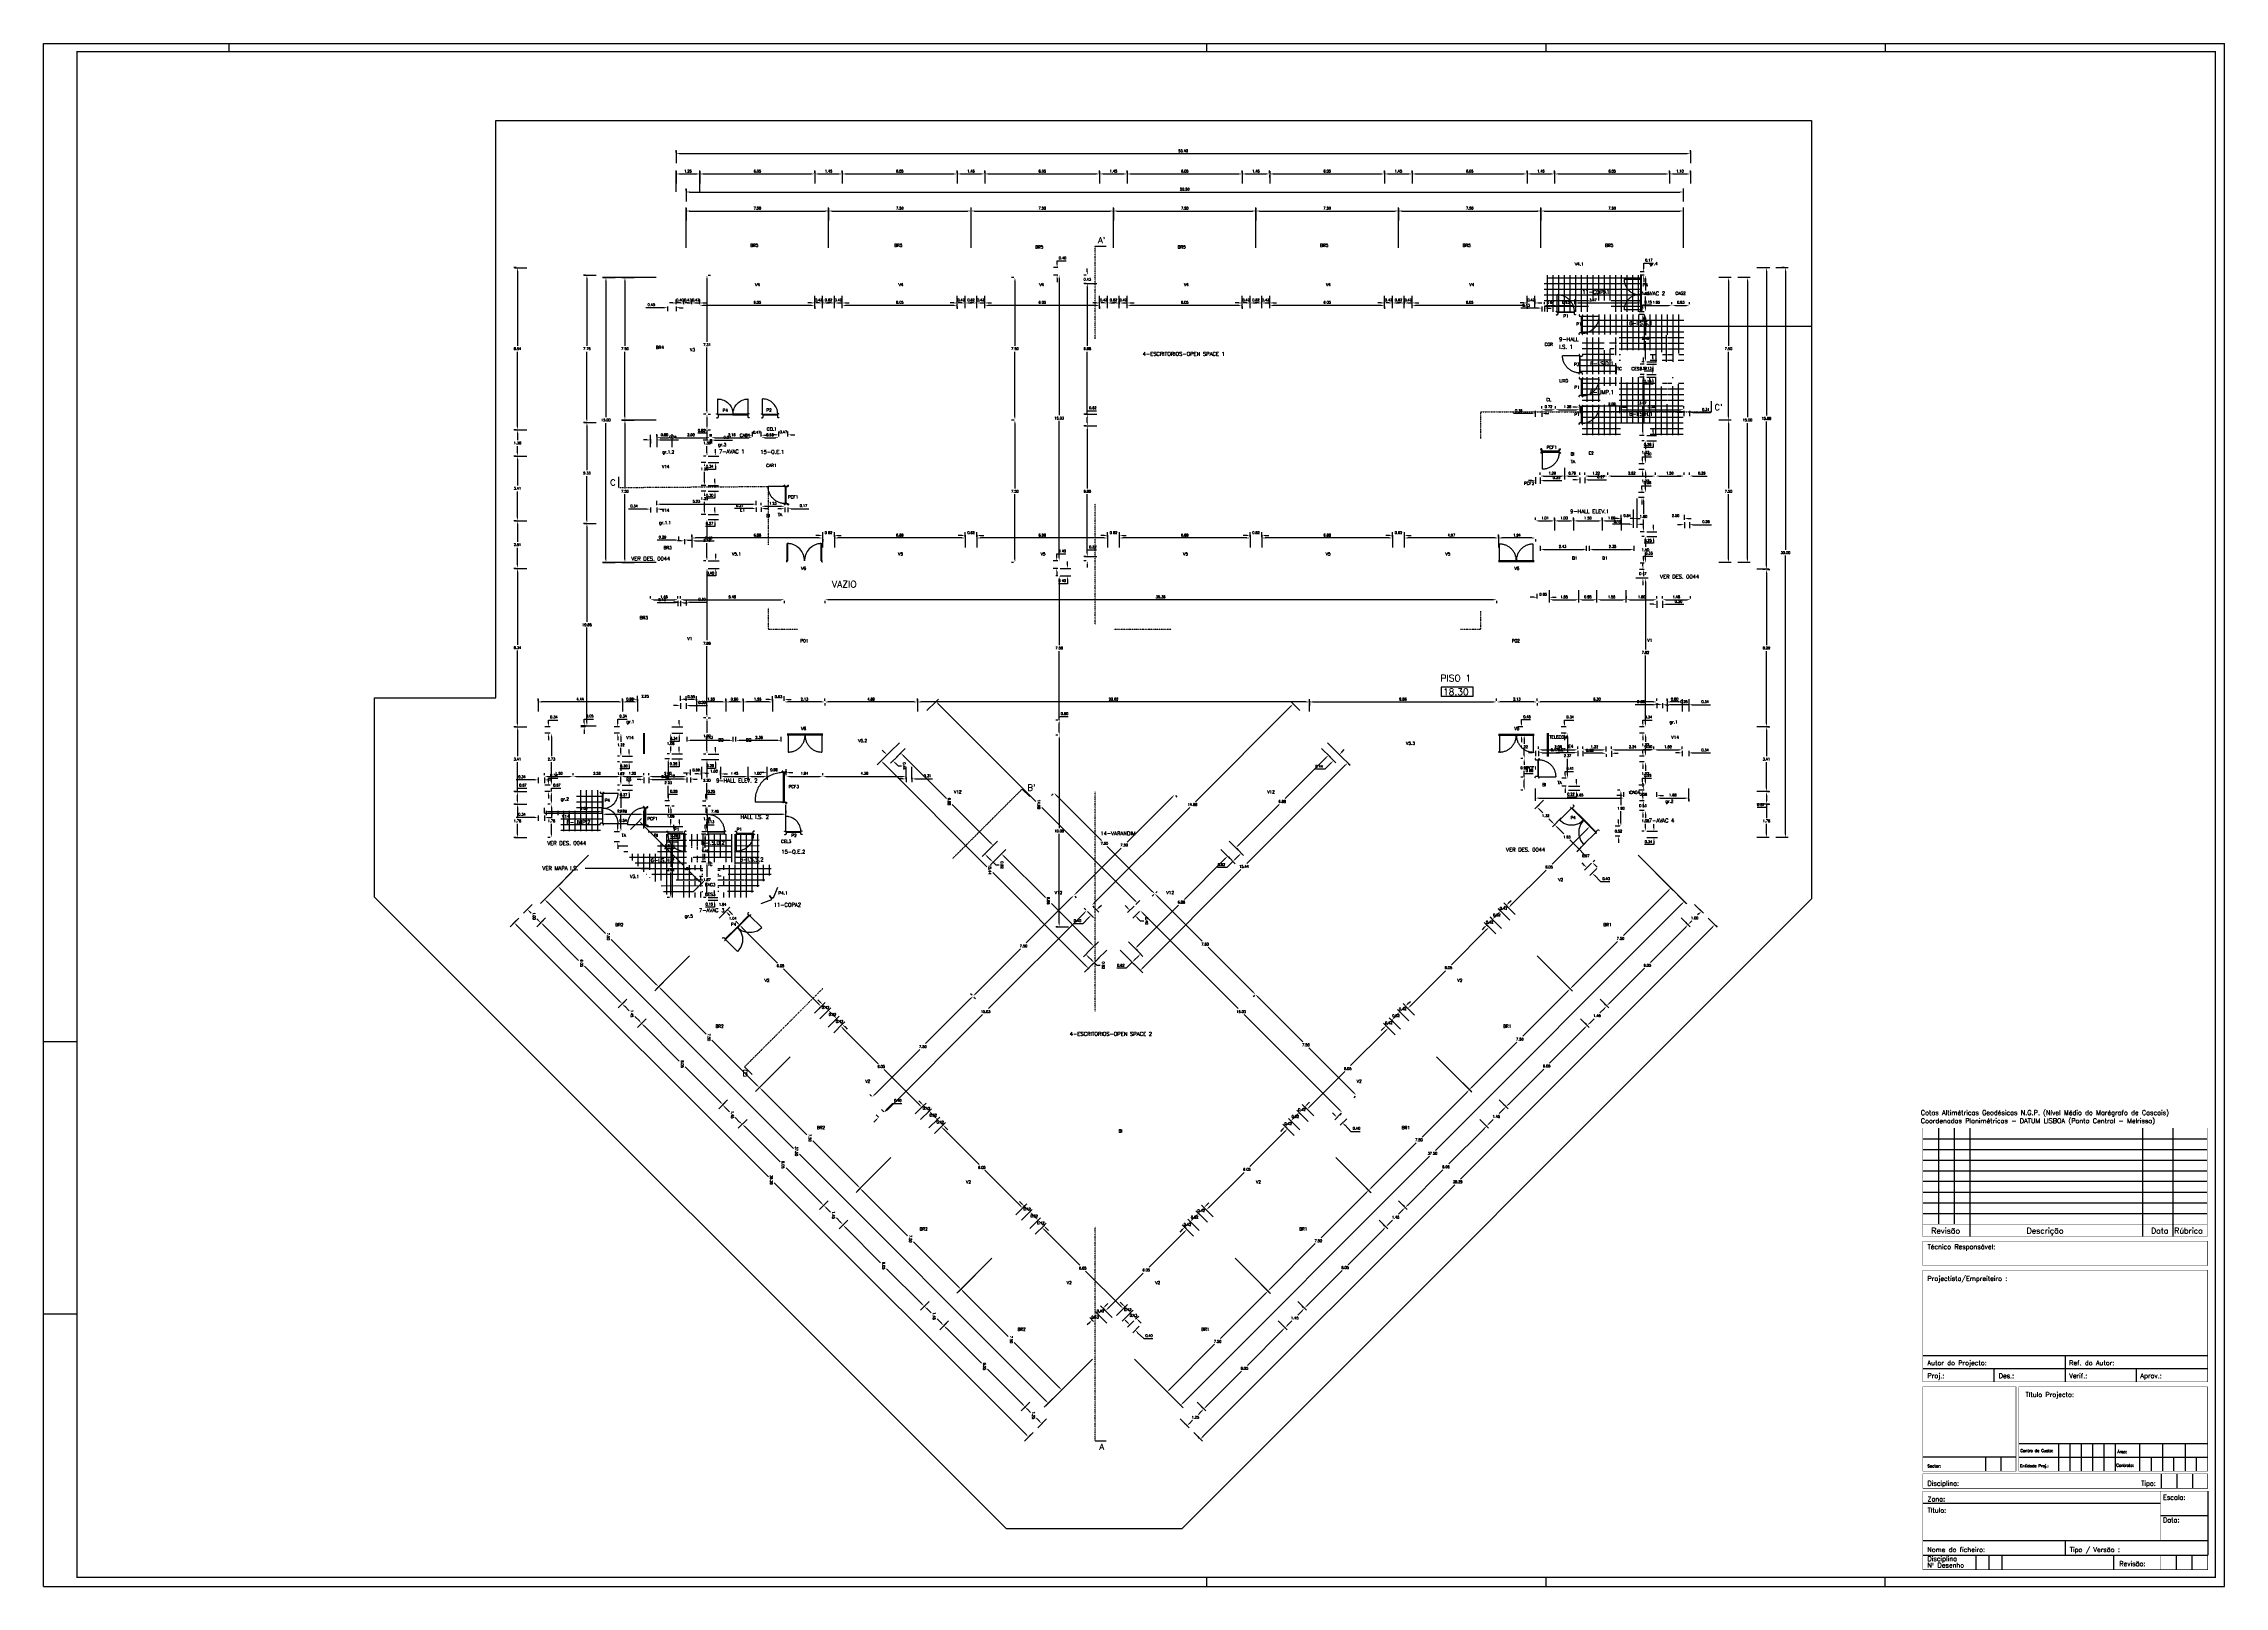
# Paper-space layout 'Architectural Plan' of a CAD drawing. Extents: x 0 to 1148, y 0 to 812.
# The model-space entities are those that its viewports show. They can reach past a viewport. Long polylines and large blocks are cut down to what shows.
import ezdxf
from ezdxf.enums import TextEntityAlignment as Align

# ---------------------------------------------------------------- set-up
doc = ezdxf.new("R2010")
doc.units = 0
doc.header["$MEASUREMENT"] = 0
for name, pattern in [('Default', [0]), ('Divide', [1.25, 0.5, -0.25, 0, -0.25, 0, -0.25]), ('Solid', [0])]:
    doc.linetypes.add(name, pattern=pattern)
doc.layers.get('DEFPOINTS').update_dxf_attribs({"linetype": 'Solid'})
for name, color, linetype in [('Border', 5, 'Continuous'), ('Dimensions (COTAS)', 212, 'Solid'), ('Dimensions for stairway', 212, 'Continuous'), ('Sections Corte', 9, 'Solid'), ('Text O', 212, 'Default'), ('Title block', 7, 'Continuous'), ('VAO', 132, 'Default')]:
    doc.layers.add(name, color=color, linetype=linetype)
doc.layers.add('PAVM', color=8, linetype='Continuous', plot=False)
doc.layers.add('Viewports', color=7, linetype='Solid', plot=False)
doc.styles.add('Roman Duplex', font='romand.shx')
doc.styles.add('Roman Simplex', font='romans', dxfattribs={"height": 1.5})
doc.styles.add('Simplex', font='SIMPLEX.SHX')
doc.dimstyles.get("Standard").update_dxf_attribs({"dimtxt": 0.13, "dimasz": 0.18, "dimexe": 0.18, "dimexo": 0.0625, "dimgap": 0.09, "dimtad": 1, "dimtih": 1, "dimtoh": 1, "dimzin": 0, "dimdsep": 46, "dimtxsty": 'Simplex', "dimcen": 0.09, "dimadec": 0, "dimazin": 0, "dimtfac": 1, "dimtofl": 0, "dimtmove": 0, "dimatfit": 3, "dimfxl": 0, "dimtolj": 1, "dimtzin": 0, "dimarcsym": 0})

# ---------------------------------------------------------------- blocks, each defined once
blk = doc.blocks.new('Border x')
at = {"layer": 'Border'}
for p, q in [((0, 812), (1148, 812)), ((0, 0), (0, 812)), ((97.5, 812), (97.5, 807.8)), ((612.1, 812), (612.1, 807.8)), ((790.8, 812), (790.8, 807.8)), ((969.4, 812), (969.4, 807.8)), ((1148, 0), (1148, 812)), ((0, 286.8), (17.5, 286.8)), ((0, 143.4), (17.5, 143.4)), ((989.3, 121.5), (1064.1, 121.5)), ((1064.1, 121.5), (1139.2, 121.5)), ((1064.1, 121.5), (1064.1, 107.6)), ((989.3, 114.7), (1064.1, 114.7)), ((1026.7, 114.7), (1026.7, 107.6)), ((1064.1, 114.7), (1139.2, 114.7)), ((1101.5, 114.7), (1101.5, 107.6)), ((1060.7, 75.2), (1060.7, 60.7)), ((1066.6, 75.2), (1066.6, 60.7)), ((1072.6, 75.2), (1072.6, 60.7)), ((1078.5, 75.2), (1078.5, 60.7)), ((1084.5, 75.2), (1084.5, 60.7)), ((1090.5, 75.2), (1090.5, 60.7)), ((1103.4, 75.2), (1103.4, 60.7)), ((1115.4, 75.2), (1115.4, 60.7)), ((1127.3, 75.2), (1127.3, 60.7)), ((1038.3, 68), (989.2, 68)), ((1022.2, 68), (1022.2, 60.7)), ((1030.4, 68), (1030.4, 60.7)), ((1109.4, 68), (1109.4, 60.7)), ((1114.8, 59.2), (1114.8, 51.6)), ((1121.3, 68), (1121.3, 60.7)), ((1123, 59.2), (1123, 51.6)), ((1131.2, 59.2), (1131.2, 51.6)), ((1133.2, 68), (1133.2, 60.7)), ((1139.2, 50.1), (1139.2, 16.4)), ((1139.2, 37.1), (1114.3, 37.1)), ((989.2, 24.1), (1139.2, 24.1)), ((1064.2, 24.1), (1064.2, 16.4)), ((989.2, 16.4), (1139.2, 16.4)), ((1017.2, 16.4), (1017.2, 8.8)), ((1024, 16.4), (1024, 8.8)), ((1030.8, 16.4), (1030.8, 8.8)), ((1089.6, 16.4), (1089.6, 8.8)), ((1122.6, 16.4), (1122.6, 8.8)), ((1130.8, 16.4), (1130.8, 8.8)), ((0, 0), (1148, 0)), ((612.1, 4.8), (612.1, 0)), ((790.8, 4.8), (790.8, 0)), ((969.4, 0), (969.4, 4.8))]:
    blk.add_line(p, q, dxfattribs=at)
at = {"layer": 'Border', "flags": 128}
blk.add_lwpolyline([(17.5, 807.8, 0.683, 0.683, 0), (1143.2, 807.8, 0.683, 0.683, 0), (1143.2, 4.8, 0.683, 0.683, 0), (17.5, 4.8, 0.683, 0.683, 0)], format="xyseb", close=True, dxfattribs=at)
at = {"layer": 'Border'}
for points in [[(989.2, 241.2, 0.2, 0.2, 0), (989.2, 184.2, 0.2, 0.2, 0), (1139, 184.2, 0.2, 0.2, 0), (1139, 241.2, 0.2, 0.2, 0)], [(989.2, 190.7, 0.2, 0.2, 0), (1139, 190.7, 0.2, 0.2, 0)], [(989.2, 105.1, 0.2, 0.2, 0), (1038.3, 105.1, 0.2, 0.2, 0), (1038.3, 60.7, 0.2, 0.2, 0), (989.2, 60.7, 0.2, 0.2, 0), (989.2, 105.1, 0.2, 0.2, 0)], [(1114.3, 50.1, 0.2, 0.2, 0), (1114.3, 24.1, 0.2, 0.2, 0)], [(1114.3, 16.4, 0.2, 0.2, 0), (1114.3, 8.8, 0.2, 0.2, 0)]]:
    blk.add_lwpolyline(points, format="xyseb", dxfattribs=at)
for points in [[(997.7, 190.7), (997.7, 241.2)], [(1006, 190.7), (1006, 241.2)], [(1014.2, 184.2), (1014.2, 241.2)], [(1105, 184.2), (1105, 241.2)], [(1121, 184.2), (1121, 241.2)], [(989.2, 235.6), (1139, 235.6)], [(989.2, 230), (1139, 230)], [(989.2, 224.4), (1139, 224.4)], [(989.2, 218.8), (1139, 218.8)], [(989.2, 213.2), (1139, 213.2)], [(989.2, 207.5), (1139, 207.5)], [(989.2, 201.9), (1139, 201.9)], [(989.2, 196.3), (1139, 196.3)], [(1039.8, 75.2), (1139.2, 75.2)], [(1039.8, 68), (1139.2, 68)], [(1114.3, 43.7), (989.2, 43.7)]]:
    blk.add_lwpolyline(points, dxfattribs=at)
for points in [[(989.2, 181.7, 0.2, 0.2, 0), (1139.2, 181.7, 0.2, 0.2, 0), (1139.2, 168.9, 0.2, 0.2, 0), (989.2, 168.9, 0.2, 0.2, 0)], [(989.2, 166.4, 0.2, 0.2, 0), (1139.2, 166.4, 0.2, 0.2, 0), (1139.2, 107.6, 0.2, 0.2, 0), (989.2, 107.6, 0.2, 0.2, 0)], [(1039.8, 60.7, 0.2, 0.2, 0), (1139.2, 60.7, 0.2, 0.2, 0), (1139.2, 105.1, 0.2, 0.2, 0), (1039.8, 105.1, 0.2, 0.2, 0)], [(989.2, 51.6, 0.2, 0.2, 0), (1139.2, 51.6, 0.2, 0.2, 0), (1139.2, 59.2, 0.2, 0.2, 0), (989.2, 59.2, 0.2, 0.2, 0)], [(989.2, 8.8, 0.2, 0.2, 0), (1139.2, 8.8, 0.2, 0.2, 0), (1139.2, 50.1, 0.2, 0.2, 0), (989.2, 50.1, 0.2, 0.2, 0)]]:
    blk.add_lwpolyline(points, format="xyseb", close=True, dxfattribs=at)
at = {"layer": 'Title block', "style": 'Roman Duplex'}
for s, height, p in [('Cotas Altimétricas Geodésicas N.G.P. (Nível Médio do Marégrafo de Cascais)', 2.5, (988.2, 248.1)), ('Coordenadas Planimétricas - DATUM LISBOA (Ponto Central - Melrissa)', 2.5, (988.2, 243.8)), ('Revisão', 3, (993.7, 185.7)), ('Descrição', 3, (1043.9, 185.7)), ('Data', 3, (1109.4, 185.7)), ('Rúbrica', 3, (1121.6, 185.7)), ('Técnico Responsável:', 2.5, (991.7, 177.5)), ('Projectista/Empreiteiro :', 2.5, (991.7, 160.8)), ('Autor do Projecto:', 2.5, (991.7, 116.4)), ('Ref. do Autor:', 2.5, (1066.3, 116.4)), ('Proj.:', 2.5, (991.7, 109.6)), ('Des.: ', 2.5, (1029.2, 109.6)), ('Verif.:', 2.5, (1066.3, 109.6)), ('Aprov.:', 2.5, (1103.8, 109.6)), ('Título Projecto:', 2.5, (1043.3, 99.7)), ('Centro de Custo:', 1.5, (1040.6, 70.7)), ('Área:', 1.5, (1091.7, 70.1)), ('Sector:', 1.5, (991.7, 62.6)), ('Entidade Proj.:', 1.5, (1040.5, 62.7)), ('Contrato:', 1.5, (1091.1, 63)), ('Zona:', 2.5, (991.7, 44.7)), ('Disciplina:', 2.5, (991.7, 53)), ('Escala:', 2.5, (1115.7, 45.6)), ('Título:', 2.5, (991.7, 38.8)), ('Data:', 2.5, (1115.7, 33.7)), ('Nome do ficheiro:', 2.5, (991.6, 18.1)), ('Disciplina', 2.5, (991.7, 13.3)), ('Nº Desenho', 2.5, (991.7, 9.9)), ('Tipo / Versão :', 2.5, (1066.6, 18.1)), ('Revisão:', 2.5, (1092.7, 10.7))]:
    blk.add_text(s, height=height, dxfattribs=at).set_placement(p)
blk.add_text('Tipo:', height=2.5, dxfattribs=at).set_placement((1111.9, 53), align=Align.RIGHT)
blk = doc.blocks.new('*D9')
at = {"layer": 'DEFPOINTS', "color": 0}
for p in [(44.14, 29.41), (38.83, 24.11), (38.83, 24.11)]:
    blk.add_point(p, dxfattribs=at)
at = {"layer": 'Dimensions (COTAS)', "color": 0, "lineweight": -2}
for p, q in [((44.01, 29.29), (41.64, 26.92)), ((44.18, 29.37), (44.27, 29.29)), ((38.96, 24.24), (41.33, 26.61)), ((38.79, 24.15), (38.71, 24.24))]:
    blk.add_line(p, q, dxfattribs=at)
at = {"layer": 'Dimensions (COTAS)', "color": 0}
for points in [[(43.99, 29.31), (44.03, 29.26), (44.14, 29.41)], [(38.94, 24.26), (38.98, 24.22), (38.83, 24.11)]]:
    blk.add_solid(points, dxfattribs=at)
at = {"layer": 'Dimensions (COTAS)', "color": 0, "insert": (41.49, 26.76), "char_height": 0.13, "attachment_point": 5, "style": 'Simplex'}
blk.add_mtext('\\A1;7.50', dxfattribs=at)
blk = doc.blocks.new('*D10')
at = {"layer": 'DEFPOINTS', "color": 0}
for p in [(37.16, 27.85), (41.44, 23.57), (41.44, 23.57)]:
    blk.add_point(p, dxfattribs=at)
at = {"layer": 'Dimensions (COTAS)', "color": 0, "lineweight": -2}
for p, q in [((37.2, 27.89), (37.29, 27.97)), ((37.29, 27.72), (39.14, 25.86)), ((41.31, 23.69), (39.45, 25.55)), ((41.48, 23.61), (41.57, 23.69))]:
    blk.add_line(p, q, dxfattribs=at)
at = {"layer": 'Dimensions (COTAS)', "color": 0}
for points in [[(37.31, 27.74), (37.27, 27.7), (37.16, 27.85)], [(41.33, 23.72), (41.29, 23.67), (41.44, 23.57)]]:
    blk.add_solid(points, dxfattribs=at)
at = {"layer": 'Dimensions (COTAS)', "color": 0, "insert": (39.3, 25.71), "char_height": 0.13, "attachment_point": 5, "style": 'Simplex'}
blk.add_mtext('\\A1;6.05', dxfattribs=at)
blk = doc.blocks.new('*D11')
at = {"layer": 'DEFPOINTS', "color": 0}
for p in [(50.11, 33.92), (50.11, 33.92), (39.48, 23.29)]:
    blk.add_point(p, dxfattribs=at)
at = {"layer": 'Dimensions (COTAS)', "color": 0, "lineweight": -2}
for p, q in [((49.99, 33.79), (44.95, 28.76)), ((50.07, 33.96), (49.99, 34.04)), ((39.61, 23.42), (44.64, 28.45)), ((39.44, 23.33), (39.36, 23.42))]:
    blk.add_line(p, q, dxfattribs=at)
at = {"layer": 'Dimensions (COTAS)', "color": 0}
for points in [[(49.96, 33.81), (50.01, 33.77), (50.11, 33.92)], [(39.59, 23.44), (39.63, 23.4), (39.48, 23.29)]]:
    blk.add_solid(points, dxfattribs=at)
at = {"layer": 'Dimensions (COTAS)', "color": 0, "insert": (44.8, 28.6), "char_height": 0.13, "attachment_point": 5, "style": 'Simplex'}
blk.add_mtext('\\A1;15.03', dxfattribs=at)
blk = doc.blocks.new('*D12')
at = {"layer": 'DEFPOINTS', "color": 0}
for p in [(26.58, 27.88), (26.69, 27.98), (30.86, 23.6)]:
    blk.add_point(p, dxfattribs=at)
at = {"layer": 'Dimensions (COTAS)', "color": 0, "lineweight": -2}
for p, q in [((26.63, 27.92), (26.82, 28.11)), ((26.82, 27.85), (28.67, 26)), ((30.84, 23.83), (28.98, 25.69)), ((30.91, 23.64), (31.09, 23.83))]:
    blk.add_line(p, q, dxfattribs=at)
at = {"layer": 'Dimensions (COTAS)', "color": 0}
for points in [[(26.84, 27.87), (26.79, 27.83), (26.69, 27.98)], [(30.86, 23.85), (30.82, 23.81), (30.97, 23.7)]]:
    blk.add_solid(points, dxfattribs=at)
at = {"layer": 'Dimensions (COTAS)', "color": 0, "insert": (28.83, 25.84), "char_height": 0.13, "attachment_point": 5, "rotation": 270, "style": 'Simplex'}
blk.add_mtext('\\A1;6.05', dxfattribs=at)
blk = doc.blocks.new('*D13')
at = {"layer": 'DEFPOINTS', "color": 0}
for p in [(29.25, 31.57), (27.59, 29.91), (34.56, 26.27)]:
    blk.add_point(p, dxfattribs=at)
at = {"layer": 'Dimensions (COTAS)', "color": 0, "lineweight": -2}
for p, q in [((29.21, 31.53), (27.46, 29.78)), ((27.71, 29.78), (30.08, 27.41)), ((32.76, 24.73), (30.39, 27.1)), ((34.51, 26.22), (32.76, 24.47))]:
    blk.add_line(p, q, dxfattribs=at)
at = {"layer": 'Dimensions (COTAS)', "color": 0}
for points in [[(27.74, 29.8), (27.69, 29.76), (27.59, 29.91)], [(32.78, 24.75), (32.74, 24.71), (32.89, 24.6)]]:
    blk.add_solid(points, dxfattribs=at)
at = {"layer": 'Dimensions (COTAS)', "color": 0, "insert": (30.24, 27.25), "char_height": 0.13, "attachment_point": 5, "rotation": 270, "style": 'Simplex'}
blk.add_mtext('\\A1;7.50', dxfattribs=at)
blk = doc.blocks.new('*D14')
at = {"layer": 'DEFPOINTS', "color": 0}
for p in [(76.47, 27.88), (76.47, 27.88), (72.19, 23.6)]:
    blk.add_point(p, dxfattribs=at)
at = {"layer": 'Dimensions (COTAS)', "color": 0, "lineweight": -2}
for p, q in [((76.34, 27.75), (74.49, 25.89)), ((76.43, 27.92), (76.34, 28)), ((72.32, 23.72), (74.18, 25.58)), ((72.15, 23.64), (72.06, 23.72))]:
    blk.add_line(p, q, dxfattribs=at)
at = {"layer": 'Dimensions (COTAS)', "color": 0}
for points in [[(76.32, 27.77), (76.36, 27.73), (76.47, 27.88)], [(72.3, 23.75), (72.34, 23.7), (72.19, 23.6)]]:
    blk.add_solid(points, dxfattribs=at)
at = {"layer": 'Dimensions (COTAS)', "color": 0, "insert": (74.33, 25.74), "char_height": 0.13, "attachment_point": 5, "style": 'Simplex'}
blk.add_mtext('\\A1;6.05', dxfattribs=at)
blk = doc.blocks.new('*D15')
at = {"layer": 'DEFPOINTS', "color": 0}
for p in [(73.8, 31.57), (75.57, 29.8), (68.5, 26.27)]:
    blk.add_point(p, dxfattribs=at)
at = {"layer": 'Dimensions (COTAS)', "color": 0, "lineweight": -2}
for p, q in [((73.84, 31.53), (75.7, 29.67)), ((75.44, 29.67), (73.07, 27.31)), ((70.39, 24.63), (72.76, 27)), ((68.54, 26.22), (70.39, 24.37))]:
    blk.add_line(p, q, dxfattribs=at)
at = {"layer": 'Dimensions (COTAS)', "color": 0}
for points in [[(75.42, 29.7), (75.46, 29.65), (75.57, 29.8)], [(70.37, 24.65), (70.41, 24.6), (70.26, 24.5)]]:
    blk.add_solid(points, dxfattribs=at)
at = {"layer": 'Dimensions (COTAS)', "color": 0, "insert": (72.92, 27.15), "char_height": 0.13, "attachment_point": 5, "style": 'Simplex'}
blk.add_mtext('\\A1;7.50', dxfattribs=at)
blk = doc.blocks.new('*D16')
at = {"layer": 'DEFPOINTS', "color": 0}
for p in [(66, 27.74), (66, 27.74), (61.72, 23.46)]:
    blk.add_point(p, dxfattribs=at)
at = {"layer": 'Dimensions (COTAS)', "color": 0, "lineweight": -2}
for p, q in [((65.87, 27.61), (64.01, 25.76)), ((65.95, 27.79), (65.87, 27.87)), ((61.85, 23.59), (63.7, 25.45)), ((61.68, 23.51), (61.59, 23.59))]:
    blk.add_line(p, q, dxfattribs=at)
at = {"layer": 'Dimensions (COTAS)', "color": 0}
for points in [[(65.85, 27.63), (65.89, 27.59), (66, 27.74)], [(61.83, 23.61), (61.87, 23.57), (61.72, 23.46)]]:
    blk.add_solid(points, dxfattribs=at)
at = {"layer": 'Dimensions (COTAS)', "color": 0, "insert": (63.86, 25.6), "char_height": 0.13, "attachment_point": 5, "style": 'Simplex'}
blk.add_mtext('\\A1;6.05', dxfattribs=at)
blk = doc.blocks.new('*D17')
at = {"layer": 'DEFPOINTS', "color": 0}
for p in [(79.1, 36.87), (81.58, 34.4), (52.59, 10.36)]:
    blk.add_point(p, dxfattribs=at)
at = {"layer": 'Dimensions (COTAS)', "color": 0, "lineweight": -2}
for p, q in [((79.15, 36.83), (81.71, 34.27)), ((81.45, 34.27), (68.48, 21.3)), ((55.19, 8.01), (68.17, 20.99)), ((52.63, 10.31), (55.19, 7.75))]:
    blk.add_line(p, q, dxfattribs=at)
at = {"layer": 'Dimensions (COTAS)', "color": 0}
for points in [[(81.43, 34.29), (81.47, 34.25), (81.58, 34.4)], [(55.17, 8.03), (55.21, 7.99), (55.06, 7.88)]]:
    blk.add_solid(points, dxfattribs=at)
at = {"layer": 'Dimensions (COTAS)', "color": 0, "insert": (68.32, 21.14), "char_height": 0.13, "attachment_point": 5, "style": 'Simplex'}
blk.add_mtext('\\A1;37.50', dxfattribs=at)
blk = doc.blocks.new('*D18')
at = {"layer": 'DEFPOINTS', "color": 0}
for p in [(83.18, 33.18), (83.18, 33.18), (56.11, 6.1)]:
    blk.add_point(p, dxfattribs=at)
at = {"layer": 'Dimensions (COTAS)', "color": 0, "lineweight": -2}
for p, q in [((83.06, 33.05), (69.8, 19.79)), ((83.23, 33.13), (83.31, 33.05)), ((56.24, 6.23), (69.49, 19.48)), ((56.06, 6.14), (55.98, 6.23))]:
    blk.add_line(p, q, dxfattribs=at)
at = {"layer": 'Dimensions (COTAS)', "color": 0}
for points in [[(83.04, 33.07), (83.08, 33.03), (83.18, 33.18)], [(56.21, 6.25), (56.26, 6.21), (56.11, 6.1)]]:
    blk.add_solid(points, dxfattribs=at)
at = {"layer": 'Dimensions (COTAS)', "color": 0, "insert": (69.65, 19.64), "char_height": 0.13, "attachment_point": 5, "style": 'Simplex'}
blk.add_mtext('\\A1;38.29', dxfattribs=at)
blk = doc.blocks.new('*D19')
at = {"layer": 'DEFPOINTS', "color": 0}
for p in [(19.87, 33.18), (19.98, 33.28), (46.94, 6.1)]:
    blk.add_point(p, dxfattribs=at)
at = {"layer": 'Dimensions (COTAS)', "color": 0, "lineweight": -2}
for p, q in [((19.91, 33.22), (20.11, 33.41)), ((20.11, 33.16), (33.36, 19.9)), ((46.93, 6.34), (33.67, 19.59)), ((46.99, 6.14), (47.18, 6.34))]:
    blk.add_line(p, q, dxfattribs=at)
at = {"layer": 'Dimensions (COTAS)', "color": 0}
for points in [[(20.13, 33.18), (20.08, 33.14), (19.98, 33.28)], [(46.95, 6.36), (46.91, 6.32), (47.05, 6.21)]]:
    blk.add_solid(points, dxfattribs=at)
at = {"layer": 'Dimensions (COTAS)', "color": 0, "insert": (33.52, 19.75), "char_height": 0.13, "attachment_point": 5, "rotation": 270, "style": 'Simplex'}
blk.add_mtext('\\A1;38.29', dxfattribs=at)
blk = doc.blocks.new('*D20')
at = {"layer": 'DEFPOINTS', "color": 0}
for p in [(23.95, 36.87), (21.58, 34.51), (50.47, 10.36)]:
    blk.add_point(p, dxfattribs=at)
at = {"layer": 'Dimensions (COTAS)', "color": 0, "lineweight": -2}
for p, q in [((23.9, 36.83), (21.46, 34.38)), ((21.71, 34.38), (34.69, 21.4)), ((47.97, 8.12), (35, 21.09)), ((50.42, 10.31), (47.97, 7.86))]:
    blk.add_line(p, q, dxfattribs=at)
at = {"layer": 'Dimensions (COTAS)', "color": 0}
for points in [[(21.73, 34.4), (21.69, 34.36), (21.58, 34.51)], [(47.99, 8.14), (47.95, 8.1), (48.1, 7.99)]]:
    blk.add_solid(points, dxfattribs=at)
at = {"layer": 'Dimensions (COTAS)', "color": 0, "insert": (34.84, 21.25), "char_height": 0.13, "attachment_point": 5, "rotation": 270, "style": 'Simplex'}
blk.add_mtext('\\A1;37.50', dxfattribs=at)
blk = doc.blocks.new('*D21')
at = {"layer": 'DEFPOINTS', "color": 0}
for p in [(52.94, 33.92), (63.57, 23.29), (63.57, 23.29)]:
    blk.add_point(p, dxfattribs=at)
at = {"layer": 'Dimensions (COTAS)', "color": 0, "lineweight": -2}
for p, q in [((52.9, 33.87), (52.81, 33.79)), ((53.07, 33.79), (58.1, 28.76)), ((63.44, 23.42), (58.41, 28.45)), ((63.52, 23.25), (63.44, 23.16))]:
    blk.add_line(p, q, dxfattribs=at)
at = {"layer": 'Dimensions (COTAS)', "color": 0}
for points in [[(53.09, 33.81), (53.05, 33.77), (52.94, 33.92)], [(63.46, 23.44), (63.42, 23.4), (63.57, 23.29)]]:
    blk.add_solid(points, dxfattribs=at)
at = {"layer": 'Dimensions (COTAS)', "color": 0, "insert": (58.25, 28.6), "char_height": 0.13, "attachment_point": 5, "style": 'Simplex'}
blk.add_mtext('\\A1;15.03', dxfattribs=at)
blk = doc.blocks.new('*D22')
at = {"layer": 'DEFPOINTS', "color": 0}
for p in [(59, 29.5), (64.31, 24.2), (64.31, 24.2)]:
    blk.add_point(p, dxfattribs=at)
at = {"layer": 'Dimensions (COTAS)', "color": 0, "lineweight": -2}
for p, q in [((58.96, 29.46), (58.88, 29.38)), ((59.13, 29.38), (61.5, 27.01)), ((64.18, 24.33), (61.81, 26.7)), ((64.26, 24.15), (64.18, 24.07))]:
    blk.add_line(p, q, dxfattribs=at)
at = {"layer": 'Dimensions (COTAS)', "color": 0}
for points in [[(59.15, 29.4), (59.11, 29.35), (59, 29.5)], [(64.2, 24.35), (64.16, 24.31), (64.31, 24.2)]]:
    blk.add_solid(points, dxfattribs=at)
at = {"layer": 'Dimensions (COTAS)', "color": 0, "insert": (61.66, 26.85), "char_height": 0.13, "attachment_point": 5, "style": 'Simplex'}
blk.add_mtext('\\A1;7.50', dxfattribs=at)
blk = doc.blocks.new('*D23')
at = {"layer": 'DEFPOINTS', "color": 0}
for p in [(42.46, 22.54), (46.74, 18.26), (46.74, 18.26)]:
    blk.add_point(p, dxfattribs=at)
at = {"layer": 'Dimensions (COTAS)', "color": 0, "lineweight": -2}
for p, q in [((42.51, 22.59), (42.59, 22.67)), ((42.59, 22.41), (44.45, 20.56)), ((46.61, 18.39), (44.76, 20.25)), ((46.79, 18.31), (46.87, 18.39))]:
    blk.add_line(p, q, dxfattribs=at)
at = {"layer": 'Dimensions (COTAS)', "color": 0}
for points in [[(42.61, 22.44), (42.57, 22.39), (42.46, 22.54)], [(46.64, 18.41), (46.59, 18.37), (46.74, 18.26)]]:
    blk.add_solid(points, dxfattribs=at)
at = {"layer": 'Dimensions (COTAS)', "color": 0, "insert": (44.6, 20.4), "char_height": 0.13, "attachment_point": 5, "style": 'Simplex'}
blk.add_mtext('\\A1;6.05', dxfattribs=at)
blk = doc.blocks.new('*D24')
at = {"layer": 'DEFPOINTS', "color": 0}
for p in [(42.49, 11.97), (42.6, 12.07), (46.77, 7.69)]:
    blk.add_point(p, dxfattribs=at)
at = {"layer": 'Dimensions (COTAS)', "color": 0, "lineweight": -2}
for p, q in [((42.54, 12.01), (42.73, 12.2)), ((42.73, 11.94), (44.58, 10.09)), ((46.75, 7.92), (44.89, 9.78)), ((46.82, 7.73), (47, 7.92))]:
    blk.add_line(p, q, dxfattribs=at)
at = {"layer": 'Dimensions (COTAS)', "color": 0}
for points in [[(42.75, 11.96), (42.7, 11.92), (42.6, 12.07)], [(46.77, 7.94), (46.73, 7.9), (46.88, 7.79)]]:
    blk.add_solid(points, dxfattribs=at)
at = {"layer": 'Dimensions (COTAS)', "color": 0, "insert": (44.74, 9.93), "char_height": 0.13, "attachment_point": 5, "rotation": 270, "style": 'Simplex'}
blk.add_mtext('\\A1;6.05', dxfattribs=at)
blk = doc.blocks.new('*D25')
at = {"layer": 'DEFPOINTS', "color": 0}
for p in [(45.16, 15.66), (43.5, 14), (50.47, 10.36)]:
    blk.add_point(p, dxfattribs=at)
at = {"layer": 'Dimensions (COTAS)', "color": 0, "lineweight": -2}
for p, q in [((45.12, 15.62), (43.37, 13.87)), ((43.62, 13.87), (45.99, 11.5)), ((48.67, 8.82), (46.3, 11.19)), ((50.42, 10.31), (48.67, 8.56))]:
    blk.add_line(p, q, dxfattribs=at)
at = {"layer": 'Dimensions (COTAS)', "color": 0}
for points in [[(43.65, 13.89), (43.6, 13.85), (43.5, 14)], [(48.69, 8.84), (48.65, 8.8), (48.8, 8.69)]]:
    blk.add_solid(points, dxfattribs=at)
at = {"layer": 'Dimensions (COTAS)', "color": 0, "insert": (46.15, 11.34), "char_height": 0.13, "attachment_point": 5, "rotation": 270, "style": 'Simplex'}
blk.add_mtext('\\A1;7.50', dxfattribs=at)
blk = doc.blocks.new('*D26')
at = {"layer": 'DEFPOINTS', "color": 0}
for p in [(31.89, 22.57), (31.99, 22.68), (36.16, 18.29)]:
    blk.add_point(p, dxfattribs=at)
at = {"layer": 'Dimensions (COTAS)', "color": 0, "lineweight": -2}
for p, q in [((31.93, 22.62), (32.12, 22.8)), ((32.12, 22.55), (33.98, 20.69)), ((36.14, 18.53), (34.29, 20.38)), ((36.21, 18.34), (36.4, 18.53))]:
    blk.add_line(p, q, dxfattribs=at)
at = {"layer": 'Dimensions (COTAS)', "color": 0}
for points in [[(32.14, 22.57), (32.1, 22.53), (31.99, 22.68)], [(36.16, 18.55), (36.12, 18.51), (36.27, 18.4)]]:
    blk.add_solid(points, dxfattribs=at)
at = {"layer": 'Dimensions (COTAS)', "color": 0, "insert": (34.13, 20.54), "char_height": 0.13, "attachment_point": 5, "rotation": 270, "style": 'Simplex'}
blk.add_mtext('\\A1;6.05', dxfattribs=at)
blk = doc.blocks.new('*D27')
at = {"layer": 'DEFPOINTS', "color": 0}
for p in [(34.56, 26.27), (32.9, 24.61), (39.86, 20.96)]:
    blk.add_point(p, dxfattribs=at)
at = {"layer": 'Dimensions (COTAS)', "color": 0, "lineweight": -2}
for p, q in [((34.51, 26.22), (32.77, 24.48)), ((33.02, 24.48), (35.39, 22.11)), ((38.07, 19.43), (35.7, 21.8)), ((39.81, 20.92), (38.07, 19.18))]:
    blk.add_line(p, q, dxfattribs=at)
at = {"layer": 'Dimensions (COTAS)', "color": 0}
for points in [[(33.04, 24.5), (33, 24.46), (32.9, 24.61)], [(38.09, 19.45), (38.05, 19.41), (38.2, 19.3)]]:
    blk.add_solid(points, dxfattribs=at)
at = {"layer": 'Dimensions (COTAS)', "color": 0, "insert": (35.55, 21.96), "char_height": 0.13, "attachment_point": 5, "rotation": 270, "style": 'Simplex'}
blk.add_mtext('\\A1;7.50', dxfattribs=at)
blk = doc.blocks.new('L')
at = {"color": 0}
blk.add_line((0, 0.15), (0, -0.5), dxfattribs=at)
blk = doc.blocks.new('*D28')
at = {"layer": 'DEFPOINTS', "color": 0}
for p in [(30.86, 23.6), (30.96, 23.69), (31.89, 22.57)]:
    blk.add_point(p, dxfattribs=at)
at = {"layer": 'Dimensions (COTAS)', "color": 0, "lineweight": -2}
for p, q in [((30.91, 23.64), (31.08, 23.82)), ((31.08, 23.56), (31.31, 23.33)), ((31.85, 22.79), (31.62, 23.02)), ((31.93, 22.62), (32.11, 22.79))]:
    blk.add_line(p, q, dxfattribs=at)
at = {"layer": 'Dimensions (COTAS)', "color": 0}
for points in [[(31.1, 23.59), (31.06, 23.54), (30.96, 23.69)], [(31.88, 22.82), (31.83, 22.77), (31.98, 22.67)]]:
    blk.add_solid(points, dxfattribs=at)
at = {"layer": 'Dimensions (COTAS)', "color": 0, "insert": (31.47, 23.18), "char_height": 0.13, "attachment_point": 5, "rotation": 270, "style": 'Simplex'}
blk.add_mtext('\\A1;1.45', dxfattribs=at)
blk = doc.blocks.new('*D29')
at = {"layer": 'DEFPOINTS', "color": 0}
for p in [(39.86, 20.96), (38.19, 19.29), (45.16, 15.66)]:
    blk.add_point(p, dxfattribs=at)
at = {"layer": 'Dimensions (COTAS)', "color": 0, "lineweight": -2}
for p, q in [((39.81, 20.92), (38.06, 19.17)), ((38.32, 19.17), (40.69, 16.8)), ((43.37, 14.12), (41, 16.49)), ((45.12, 15.62), (43.37, 13.86))]:
    blk.add_line(p, q, dxfattribs=at)
at = {"layer": 'Dimensions (COTAS)', "color": 0}
for points in [[(38.34, 19.19), (38.3, 19.14), (38.19, 19.29)], [(43.39, 14.14), (43.34, 14.1), (43.49, 13.99)]]:
    blk.add_solid(points, dxfattribs=at)
at = {"layer": 'Dimensions (COTAS)', "color": 0, "insert": (40.84, 16.64), "char_height": 0.13, "attachment_point": 5, "rotation": 270, "style": 'Simplex'}
blk.add_mtext('\\A1;7.50', dxfattribs=at)
blk = doc.blocks.new('*D30')
at = {"layer": 'DEFPOINTS', "color": 0}
for p in [(37.19, 17.27), (37.29, 17.37), (41.47, 12.99)]:
    blk.add_point(p, dxfattribs=at)
at = {"layer": 'Dimensions (COTAS)', "color": 0, "lineweight": -2}
for p, q in [((37.23, 17.31), (37.42, 17.5)), ((37.42, 17.24), (39.27, 15.38)), ((41.44, 13.22), (39.58, 15.07)), ((41.51, 13.03), (41.7, 13.22))]:
    blk.add_line(p, q, dxfattribs=at)
at = {"layer": 'Dimensions (COTAS)', "color": 0}
for points in [[(37.44, 17.26), (37.4, 17.22), (37.29, 17.37)], [(41.46, 13.24), (41.42, 13.2), (41.57, 13.09)]]:
    blk.add_solid(points, dxfattribs=at)
at = {"layer": 'Dimensions (COTAS)', "color": 0, "insert": (39.43, 15.23), "char_height": 0.13, "attachment_point": 5, "rotation": 270, "style": 'Simplex'}
blk.add_mtext('\\A1;6.05', dxfattribs=at)
blk = doc.blocks.new('*D31')
at = {"layer": 'DEFPOINTS', "color": 0}
for p in [(36.27, 18.4), (36.16, 18.29), (37.19, 17.27)]:
    blk.add_point(p, dxfattribs=at)
at = {"layer": 'Dimensions (COTAS)', "color": 0, "lineweight": -2}
for p, q in [((36.21, 18.34), (36.4, 18.53)), ((36.4, 18.28), (36.63, 18.05)), ((37.17, 17.51), (36.94, 17.74)), ((37.23, 17.31), (37.43, 17.51))]:
    blk.add_line(p, q, dxfattribs=at)
at = {"layer": 'Dimensions (COTAS)', "color": 0}
for points in [[(36.42, 18.3), (36.38, 18.26), (36.27, 18.4)], [(37.19, 17.53), (37.15, 17.49), (37.3, 17.38)]]:
    blk.add_solid(points, dxfattribs=at)
at = {"layer": 'Dimensions (COTAS)', "color": 0, "insert": (36.79, 17.89), "char_height": 0.13, "attachment_point": 5, "rotation": 270, "style": 'Simplex'}
blk.add_mtext('\\A1;1.45', dxfattribs=at)
blk = doc.blocks.new('*D32')
at = {"layer": 'DEFPOINTS', "color": 0}
for p in [(41.47, 12.99), (41.57, 13.1), (42.49, 11.97)]:
    blk.add_point(p, dxfattribs=at)
at = {"layer": 'Dimensions (COTAS)', "color": 0, "lineweight": -2}
for p, q in [((41.51, 13.03), (41.7, 13.22)), ((41.7, 12.97), (41.93, 12.74)), ((42.47, 12.2), (42.24, 12.43)), ((42.54, 12.01), (42.73, 12.2))]:
    blk.add_line(p, q, dxfattribs=at)
at = {"layer": 'Dimensions (COTAS)', "color": 0}
for points in [[(41.72, 12.99), (41.68, 12.95), (41.57, 13.1)], [(42.49, 12.22), (42.45, 12.18), (42.6, 12.07)]]:
    blk.add_solid(points, dxfattribs=at)
at = {"layer": 'Dimensions (COTAS)', "color": 0, "insert": (42.09, 12.58), "char_height": 0.13, "attachment_point": 5, "rotation": 270, "style": 'Simplex'}
blk.add_mtext('\\A1;1.45', dxfattribs=at)
blk = doc.blocks.new('*D33')
at = {"layer": 'DEFPOINTS', "color": 0}
for p in [(39.2, 23.01), (39.45, 23.32), (39.48, 23.29)]:
    blk.add_point(p, dxfattribs=at)
at = {"layer": 'Dimensions (COTAS)', "color": 0, "lineweight": -2}
for p, q in [((39.16, 23.05), (39.04, 23.17)), ((39.44, 23.33), (39.32, 23.45)), ((39.58, 23.45), (39.89, 23.76)), ((39.89, 23.76), (40.38, 23.76)), ((39.04, 22.91), (38.91, 22.79))]:
    blk.add_line(p, q, dxfattribs=at)
at = {"layer": 'Dimensions (COTAS)', "color": 0}
for points in [[(39.02, 22.93), (39.06, 22.89), (39.17, 23.04)], [(39.56, 23.47), (39.6, 23.43), (39.45, 23.32)]]:
    blk.add_solid(points, dxfattribs=at)
at = {"layer": 'Dimensions (COTAS)', "color": 0, "insert": (40.18, 23.92), "char_height": 0.13, "attachment_point": 5, "style": 'Simplex'}
blk.add_mtext('\\A1;0.40', dxfattribs=at)
blk = doc.blocks.new('*D34')
at = {"layer": 'DEFPOINTS', "color": 0}
for p in [(42.17, 22.84), (42.46, 22.54), (42.56, 22.63)]:
    blk.add_point(p, dxfattribs=at)
at = {"layer": 'Dimensions (COTAS)', "color": 0, "lineweight": -2}
for p, q in [((42.13, 23.05), (42.01, 23.18)), ((42.21, 22.88), (42.39, 23.05)), ((42.51, 22.59), (42.68, 22.76)), ((42.68, 22.51), (42.81, 22.38))]:
    blk.add_line(p, q, dxfattribs=at)
at = {"layer": 'Dimensions (COTAS)', "color": 0}
for points in [[(42.16, 23.08), (42.11, 23.03), (42.26, 22.93)], [(42.7, 22.53), (42.66, 22.49), (42.56, 22.63)]]:
    blk.add_solid(points, dxfattribs=at)
at = {"layer": 'Dimensions (COTAS)', "color": 0, "insert": (42.41, 22.78), "char_height": 0.13, "attachment_point": 5, "style": 'Simplex'}
blk.add_mtext('\\A1;0.42', dxfattribs=at)
blk = doc.blocks.new('*D35')
at = {"layer": 'DEFPOINTS', "color": 0}
for p in [(41.44, 23.57), (41.73, 23.27), (41.82, 23.37)]:
    blk.add_point(p, dxfattribs=at)
at = {"layer": 'Dimensions (COTAS)', "color": 0, "lineweight": -2}
for p, q in [((41.4, 23.79), (41.28, 23.91)), ((41.48, 23.61), (41.66, 23.79)), ((41.78, 23.32), (41.95, 23.49)), ((41.95, 23.24), (42.08, 23.11))]:
    blk.add_line(p, q, dxfattribs=at)
at = {"layer": 'Dimensions (COTAS)', "color": 0}
for points in [[(41.42, 23.81), (41.38, 23.77), (41.53, 23.66)], [(41.97, 23.26), (41.93, 23.22), (41.82, 23.37)]]:
    blk.add_solid(points, dxfattribs=at)
at = {"layer": 'Dimensions (COTAS)', "color": 0, "insert": (41.68, 23.51), "char_height": 0.13, "attachment_point": 5, "style": 'Simplex'}
blk.add_mtext('\\A1;0.42', dxfattribs=at)
blk = doc.blocks.new('*D36')
at = {"layer": 'DEFPOINTS', "color": 0}
for p in [(41.73, 23.27), (42.17, 22.84), (42.26, 22.93)]:
    blk.add_point(p, dxfattribs=at)
at = {"layer": 'Dimensions (COTAS)', "color": 0, "lineweight": -2}
for p, q in [((41.7, 23.49), (41.57, 23.62)), ((41.78, 23.32), (41.95, 23.49)), ((42.21, 22.88), (42.39, 23.05)), ((42.39, 22.8), (42.52, 22.67))]:
    blk.add_line(p, q, dxfattribs=at)
at = {"layer": 'Dimensions (COTAS)', "color": 0}
for points in [[(41.72, 23.51), (41.67, 23.47), (41.82, 23.37)], [(42.41, 22.82), (42.37, 22.78), (42.26, 22.93)]]:
    blk.add_solid(points, dxfattribs=at)
at = {"layer": 'Dimensions (COTAS)', "color": 0, "insert": (42.04, 23.15), "char_height": 0.13, "attachment_point": 5, "style": 'Simplex'}
blk.add_mtext('\\A1;0.62', dxfattribs=at)
blk = doc.blocks.new('*D37')
at = {"layer": 'DEFPOINTS', "color": 0}
for p in [(65.86, 17.27), (66.89, 18.29), (66.89, 18.29)]:
    blk.add_point(p, dxfattribs=at)
at = {"layer": 'Dimensions (COTAS)', "color": 0, "lineweight": -2}
for p, q in [((66.84, 18.34), (66.76, 18.42)), ((65.82, 17.31), (65.74, 17.4)), ((65.99, 17.4), (66.22, 17.63)), ((66.76, 18.17), (66.53, 17.94))]:
    blk.add_line(p, q, dxfattribs=at)
at = {"layer": 'Dimensions (COTAS)', "color": 0}
for points in [[(65.97, 17.42), (66.01, 17.37), (65.86, 17.27)], [(66.74, 18.19), (66.78, 18.15), (66.89, 18.29)]]:
    blk.add_solid(points, dxfattribs=at)
at = {"layer": 'Dimensions (COTAS)', "color": 0, "insert": (66.38, 17.78), "char_height": 0.13, "attachment_point": 5, "style": 'Simplex'}
blk.add_mtext('\\A1;1.45', dxfattribs=at)
blk = doc.blocks.new('*D38')
at = {"layer": 'DEFPOINTS', "color": 0}
for p in [(68.5, 26.27), (70.26, 24.5), (63.19, 20.96)]:
    blk.add_point(p, dxfattribs=at)
at = {"layer": 'Dimensions (COTAS)', "color": 0, "lineweight": -2}
for p, q in [((68.54, 26.22), (70.39, 24.37)), ((70.14, 24.37), (67.77, 22)), ((63.24, 20.92), (65.09, 19.07)), ((65.09, 19.32), (67.46, 21.69))]:
    blk.add_line(p, q, dxfattribs=at)
at = {"layer": 'Dimensions (COTAS)', "color": 0}
for points in [[(70.12, 24.39), (70.16, 24.35), (70.26, 24.5)], [(65.07, 19.34), (65.11, 19.3), (64.96, 19.2)]]:
    blk.add_solid(points, dxfattribs=at)
at = {"layer": 'Dimensions (COTAS)', "color": 0, "insert": (67.61, 21.85), "char_height": 0.13, "attachment_point": 5, "style": 'Simplex'}
blk.add_mtext('\\A1;7.50', dxfattribs=at)
blk = doc.blocks.new('*D39')
at = {"layer": 'DEFPOINTS', "color": 0}
for p in [(57.89, 15.66), (59.66, 13.89), (52.59, 10.36)]:
    blk.add_point(p, dxfattribs=at)
at = {"layer": 'Dimensions (COTAS)', "color": 0, "lineweight": -2}
for p, q in [((57.93, 15.62), (59.79, 13.76)), ((59.53, 13.76), (57.16, 11.4)), ((54.48, 8.72), (56.85, 11.09)), ((52.63, 10.31), (54.48, 8.46))]:
    blk.add_line(p, q, dxfattribs=at)
at = {"layer": 'Dimensions (COTAS)', "color": 0}
for points in [[(59.51, 13.79), (59.55, 13.74), (59.66, 13.89)], [(54.46, 8.74), (54.5, 8.69), (54.35, 8.59)]]:
    blk.add_solid(points, dxfattribs=at)
at = {"layer": 'Dimensions (COTAS)', "color": 0, "insert": (57.01, 11.24), "char_height": 0.13, "attachment_point": 5, "style": 'Simplex'}
blk.add_mtext('\\A1;7.50', dxfattribs=at)
blk = doc.blocks.new('*D40')
at = {"layer": 'DEFPOINTS', "color": 0}
for p in [(60.56, 11.97), (60.56, 11.97), (56.28, 7.69)]:
    blk.add_point(p, dxfattribs=at)
at = {"layer": 'Dimensions (COTAS)', "color": 0, "lineweight": -2}
for p, q in [((60.43, 11.84), (58.58, 9.98)), ((60.52, 12.01), (60.43, 12.09)), ((56.41, 7.81), (58.27, 9.67)), ((56.24, 7.73), (56.15, 7.81))]:
    blk.add_line(p, q, dxfattribs=at)
at = {"layer": 'Dimensions (COTAS)', "color": 0}
for points in [[(60.41, 11.86), (60.45, 11.82), (60.56, 11.97)], [(56.39, 7.84), (56.43, 7.79), (56.28, 7.69)]]:
    blk.add_solid(points, dxfattribs=at)
at = {"layer": 'Dimensions (COTAS)', "color": 0, "insert": (58.42, 9.83), "char_height": 0.13, "attachment_point": 5, "style": 'Simplex'}
blk.add_mtext('\\A1;6.05', dxfattribs=at)
blk = doc.blocks.new('*D41')
at = {"layer": 'DEFPOINTS', "color": 0}
for p in [(56.28, 7.69), (56.28, 7.69), (55.4, 6.81)]:
    blk.add_point(p, dxfattribs=at)
at = {"layer": 'Dimensions (COTAS)', "color": 0, "lineweight": -2}
for p, q in [((55.36, 6.85), (55.27, 6.93)), ((55.53, 6.93), (55.69, 7.09)), ((56.15, 7.56), (56, 7.4)), ((56.24, 7.73), (56.15, 7.81))]:
    blk.add_line(p, q, dxfattribs=at)
at = {"layer": 'Dimensions (COTAS)', "color": 0}
for points in [[(55.51, 6.96), (55.55, 6.91), (55.4, 6.81)], [(56.13, 7.58), (56.18, 7.54), (56.28, 7.69)]]:
    blk.add_solid(points, dxfattribs=at)
at = {"layer": 'Dimensions (COTAS)', "color": 0, "insert": (55.84, 7.25), "char_height": 0.13, "attachment_point": 5, "style": 'Simplex'}
blk.add_mtext('\\A1;1.25', dxfattribs=at)
blk = doc.blocks.new('*D42')
at = {"layer": 'DEFPOINTS', "color": 0}
for p in [(46.77, 7.69), (46.88, 7.79), (47.65, 6.81)]:
    blk.add_point(p, dxfattribs=at)
at = {"layer": 'Dimensions (COTAS)', "color": 0, "lineweight": -2}
for p, q in [((46.82, 7.73), (47, 7.92)), ((47, 7.67), (47.16, 7.51)), ((47.63, 7.04), (47.47, 7.2)), ((47.7, 6.85), (47.88, 7.04))]:
    blk.add_line(p, q, dxfattribs=at)
at = {"layer": 'Dimensions (COTAS)', "color": 0}
for points in [[(47.02, 7.69), (46.98, 7.64), (46.88, 7.79)], [(47.65, 7.06), (47.61, 7.02), (47.76, 6.91)]]:
    blk.add_solid(points, dxfattribs=at)
at = {"layer": 'Dimensions (COTAS)', "color": 0, "insert": (47.32, 7.35), "char_height": 0.13, "attachment_point": 5, "rotation": 270, "style": 'Simplex'}
blk.add_mtext('\\A1;1.25', dxfattribs=at)
blk = doc.blocks.new('*D43')
at = {"layer": 'DEFPOINTS', "color": 0}
for p in [(55.68, 17.43), (56, 17.99), (56.12, 17.87)]:
    blk.add_point(p, dxfattribs=at)
at = {"layer": 'Dimensions (COTAS)', "color": 0, "lineweight": -2}
for p, q in [((55.44, 17.42), (55.31, 17.29)), ((55.64, 17.47), (55.44, 17.68)), ((56.08, 17.91), (55.87, 18.11)), ((56.13, 18.11), (56.26, 18.24))]:
    blk.add_line(p, q, dxfattribs=at)
at = {"layer": 'Dimensions (COTAS)', "color": 0}
for points in [[(55.42, 17.44), (55.46, 17.4), (55.56, 17.55)], [(56.11, 18.14), (56.15, 18.09), (56, 17.99)]]:
    blk.add_solid(points, dxfattribs=at)
at = {"layer": 'Dimensions (COTAS)', "color": 0, "insert": (55.8, 17.78), "char_height": 0.13, "attachment_point": 5, "style": 'Simplex'}
blk.add_mtext('\\A1;0.62', dxfattribs=at)
blk = doc.blocks.new('*D44')
at = {"layer": 'DEFPOINTS', "color": 0}
for p in [(50.4, 12.37), (50.52, 12.26), (50.82, 12.56)]:
    blk.add_point(p, dxfattribs=at)
at = {"layer": 'Dimensions (COTAS)', "color": 0, "lineweight": -2}
for p, q in [((50.78, 12.61), (50.58, 12.8)), ((50.84, 12.8), (50.96, 12.93)), ((50.28, 12.24), (50.15, 12.12)), ((50.47, 12.3), (50.28, 12.5))]:
    blk.add_line(p, q, dxfattribs=at)
at = {"layer": 'Dimensions (COTAS)', "color": 0}
for points in [[(50.81, 12.82), (50.86, 12.78), (50.71, 12.67)], [(50.26, 12.26), (50.3, 12.22), (50.4, 12.37)]]:
    blk.add_solid(points, dxfattribs=at)
at = {"layer": 'Dimensions (COTAS)', "color": 0, "insert": (50.56, 12.52), "char_height": 0.13, "attachment_point": 5, "style": 'Simplex'}
blk.add_mtext('\\A1;0.43', dxfattribs=at)
blk = doc.blocks.new('*D45')
at = {"layer": 'DEFPOINTS', "color": 0}
for p in [(47.77, 17.24), (52.04, 12.96), (52.04, 12.96)]:
    blk.add_point(p, dxfattribs=at)
at = {"layer": 'Dimensions (COTAS)', "color": 0, "lineweight": -2}
for p, q in [((47.81, 17.28), (47.89, 17.37)), ((47.89, 17.11), (49.75, 15.25)), ((51.92, 13.09), (50.06, 14.94)), ((52.09, 13), (52.17, 13.09))]:
    blk.add_line(p, q, dxfattribs=at)
at = {"layer": 'Dimensions (COTAS)', "color": 0}
for points in [[(47.92, 17.13), (47.87, 17.09), (47.77, 17.24)], [(51.94, 13.11), (51.9, 13.07), (52.04, 12.96)]]:
    blk.add_solid(points, dxfattribs=at)
at = {"layer": 'Dimensions (COTAS)', "color": 0, "insert": (49.91, 15.1), "char_height": 0.13, "attachment_point": 5, "style": 'Simplex'}
blk.add_mtext('\\A1;6.05', dxfattribs=at)
blk = doc.blocks.new('*D46')
at = {"layer": 'DEFPOINTS', "color": 0}
for p in [(46.74, 18.26), (47.03, 17.97), (47.13, 18.06)]:
    blk.add_point(p, dxfattribs=at)
at = {"layer": 'Dimensions (COTAS)', "color": 0, "lineweight": -2}
for p, q in [((46.71, 18.48), (46.58, 18.61)), ((46.79, 18.31), (46.96, 18.48)), ((47.08, 18.01), (47.25, 18.19)), ((47.25, 17.94), (47.38, 17.81))]:
    blk.add_line(p, q, dxfattribs=at)
at = {"layer": 'Dimensions (COTAS)', "color": 0}
for points in [[(46.73, 18.5), (46.68, 18.46), (46.83, 18.36)], [(47.28, 17.96), (47.23, 17.91), (47.13, 18.06)]]:
    blk.add_solid(points, dxfattribs=at)
at = {"layer": 'Dimensions (COTAS)', "color": 0, "insert": (46.98, 18.21), "char_height": 0.13, "attachment_point": 5, "style": 'Simplex'}
blk.add_mtext('\\A1;0.42', dxfattribs=at)
blk = doc.blocks.new('*D47')
at = {"layer": 'DEFPOINTS', "color": 0}
for p in [(47.47, 17.53), (47.77, 17.24), (47.86, 17.33)]:
    blk.add_point(p, dxfattribs=at)
at = {"layer": 'Dimensions (COTAS)', "color": 0, "lineweight": -2}
for p, q in [((47.44, 17.75), (47.31, 17.88)), ((47.52, 17.58), (47.69, 17.75)), ((47.81, 17.28), (47.99, 17.46)), ((47.99, 17.2), (48.11, 17.08))]:
    blk.add_line(p, q, dxfattribs=at)
at = {"layer": 'Dimensions (COTAS)', "color": 0}
for points in [[(47.46, 17.77), (47.42, 17.73), (47.57, 17.62)], [(48.01, 17.22), (47.96, 17.18), (47.86, 17.33)]]:
    blk.add_solid(points, dxfattribs=at)
at = {"layer": 'Dimensions (COTAS)', "color": 0, "insert": (47.71, 17.48), "char_height": 0.13, "attachment_point": 5, "style": 'Simplex'}
blk.add_mtext('\\A1;0.42', dxfattribs=at)
blk = doc.blocks.new('*D48')
at = {"layer": 'DEFPOINTS', "color": 0}
for p in [(47.03, 17.97), (47.47, 17.53), (47.57, 17.62)]:
    blk.add_point(p, dxfattribs=at)
at = {"layer": 'Dimensions (COTAS)', "color": 0, "lineweight": -2}
for p, q in [((47, 18.19), (46.87, 18.32)), ((47.08, 18.01), (47.25, 18.19)), ((47.52, 17.58), (47.69, 17.75)), ((47.69, 17.5), (47.82, 17.37))]:
    blk.add_line(p, q, dxfattribs=at)
at = {"layer": 'Dimensions (COTAS)', "color": 0}
for points in [[(47.02, 18.21), (46.98, 18.17), (47.13, 18.06)], [(47.71, 17.52), (47.67, 17.48), (47.57, 17.62)]]:
    blk.add_solid(points, dxfattribs=at)
at = {"layer": 'Dimensions (COTAS)', "color": 0, "insert": (47.35, 17.84), "char_height": 0.13, "attachment_point": 5, "style": 'Simplex'}
blk.add_mtext('\\A1;0.62', dxfattribs=at)
blk = doc.blocks.new('*D49')
at = {"layer": 'DEFPOINTS', "color": 0}
for p in [(55.39, 17.13), (55.39, 17.13), (51.11, 12.86)]:
    blk.add_point(p, dxfattribs=at)
at = {"layer": 'Dimensions (COTAS)', "color": 0, "lineweight": -2}
for p, q in [((55.35, 17.18), (55.26, 17.26)), ((55.26, 17.01), (53.41, 15.15)), ((51.24, 12.98), (53.1, 14.84)), ((51.07, 12.9), (50.99, 12.98))]:
    blk.add_line(p, q, dxfattribs=at)
at = {"layer": 'Dimensions (COTAS)', "color": 0}
for points in [[(55.24, 17.03), (55.28, 16.99), (55.39, 17.13)], [(51.22, 13), (51.26, 12.96), (51.11, 12.86)]]:
    blk.add_solid(points, dxfattribs=at)
at = {"layer": 'Dimensions (COTAS)', "color": 0, "insert": (53.25, 15), "char_height": 0.13, "attachment_point": 5, "style": 'Simplex'}
blk.add_mtext('\\A1;6.05', dxfattribs=at)
blk = doc.blocks.new('*D50')
at = {"layer": 'DEFPOINTS', "color": 0}
for p in [(52.04, 12.96), (52.34, 12.67), (52.43, 12.76)]:
    blk.add_point(p, dxfattribs=at)
at = {"layer": 'Dimensions (COTAS)', "color": 0, "lineweight": -2}
for p, q in [((52.01, 13.18), (51.88, 13.31)), ((52.09, 13), (52.26, 13.18)), ((52.38, 12.71), (52.56, 12.89)), ((52.56, 12.63), (52.68, 12.5))]:
    blk.add_line(p, q, dxfattribs=at)
at = {"layer": 'Dimensions (COTAS)', "color": 0}
for points in [[(52.03, 13.2), (51.99, 13.16), (52.14, 13.05)], [(52.58, 12.65), (52.54, 12.61), (52.43, 12.76)]]:
    blk.add_solid(points, dxfattribs=at)
at = {"layer": 'Dimensions (COTAS)', "color": 0, "insert": (52.28, 12.91), "char_height": 0.13, "attachment_point": 5, "style": 'Simplex'}
blk.add_mtext('\\A1;0.42', dxfattribs=at)
blk = doc.blocks.new('*D51')
at = {"layer": 'DEFPOINTS', "color": 0}
for p in [(50.98, 12.99), (51.11, 12.86), (50.82, 12.56)]:
    blk.add_point(p, dxfattribs=at)
at = {"layer": 'Dimensions (COTAS)', "color": 0, "lineweight": -2}
for p, q in [((50.78, 12.61), (50.56, 12.82)), ((51.07, 12.9), (50.85, 13.11)), ((51.11, 13.11), (51.24, 13.24)), ((50.56, 12.57), (50.43, 12.44))]:
    blk.add_line(p, q, dxfattribs=at)
at = {"layer": 'Dimensions (COTAS)', "color": 0}
for points in [[(50.54, 12.59), (50.58, 12.55), (50.69, 12.69)], [(51.09, 13.14), (51.13, 13.09), (50.98, 12.99)]]:
    blk.add_solid(points, dxfattribs=at)
at = {"layer": 'Dimensions (COTAS)', "color": 0, "insert": (50.84, 12.84), "char_height": 0.13, "attachment_point": 5, "style": 'Simplex'}
blk.add_mtext('\\A1;0.42', dxfattribs=at)
blk = doc.blocks.new('*D52')
at = {"layer": 'DEFPOINTS', "color": 0}
for p in [(52.34, 12.67), (52.64, 12.36), (52.73, 12.46)]:
    blk.add_point(p, dxfattribs=at)
at = {"layer": 'Dimensions (COTAS)', "color": 0, "lineweight": -2}
for p, q in [((52.3, 12.89), (52.18, 13.01)), ((52.38, 12.71), (52.56, 12.89)), ((52.69, 12.41), (52.86, 12.58)), ((52.86, 12.33), (52.99, 12.2))]:
    blk.add_line(p, q, dxfattribs=at)
at = {"layer": 'Dimensions (COTAS)', "color": 0}
for points in [[(52.32, 12.91), (52.28, 12.87), (52.43, 12.76)], [(52.88, 12.35), (52.84, 12.31), (52.73, 12.46)]]:
    blk.add_solid(points, dxfattribs=at)
at = {"layer": 'Dimensions (COTAS)', "color": 0, "insert": (52.58, 12.61), "char_height": 0.13, "attachment_point": 5, "style": 'Simplex'}
blk.add_mtext('\\A1;0.43', dxfattribs=at)
blk = doc.blocks.new('*D53')
at = {"layer": 'DEFPOINTS', "color": 0}
for p in [(52.64, 12.36), (52.68, 11.83), (52.92, 12.08)]:
    blk.add_point(p, dxfattribs=at)
at = {"layer": 'Dimensions (COTAS)', "color": 0, "lineweight": -2}
for p, q in [((52.27, 12.24), (52.14, 12.37)), ((52.6, 12.32), (52.27, 11.99)), ((52.88, 12.04), (52.55, 11.7)), ((52.8, 11.7), (53.12, 11.39)), ((53.12, 11.39), (53.6, 11.39))]:
    blk.add_line(p, q, dxfattribs=at)
at = {"layer": 'Dimensions (COTAS)', "color": 0}
for points in [[(52.29, 12.26), (52.24, 12.22), (52.39, 12.11)], [(52.82, 11.73), (52.78, 11.68), (52.68, 11.83)]]:
    blk.add_solid(points, dxfattribs=at)
at = {"layer": 'Dimensions (COTAS)', "color": 0, "insert": (53.4, 11.55), "char_height": 0.13, "attachment_point": 5, "style": 'Simplex'}
blk.add_mtext('\\A1;0.40', dxfattribs=at)
blk = doc.blocks.new('*D54')
at = {"layer": 'DEFPOINTS', "color": 0}
for p in [(55.56, 17.55), (55.68, 17.43), (55.39, 17.13)]:
    blk.add_point(p, dxfattribs=at)
at = {"layer": 'Dimensions (COTAS)', "color": 0, "lineweight": -2}
for p, q in [((55.35, 17.18), (55.14, 17.38)), ((55.64, 17.47), (55.44, 17.67)), ((55.69, 17.67), (55.82, 17.8)), ((55.14, 17.13), (55.02, 17))]:
    blk.add_line(p, q, dxfattribs=at)
at = {"layer": 'Dimensions (COTAS)', "color": 0}
for points in [[(55.12, 17.15), (55.17, 17.1), (55.27, 17.25)], [(55.67, 17.7), (55.71, 17.65), (55.56, 17.55)]]:
    blk.add_solid(points, dxfattribs=at)
at = {"layer": 'Dimensions (COTAS)', "color": 0, "insert": (55.42, 17.4), "char_height": 0.13, "attachment_point": 5, "style": 'Simplex'}
blk.add_mtext('\\A1;0.42', dxfattribs=at)
blk = doc.blocks.new('*D55')
at = {"layer": 'DEFPOINTS', "color": 0}
for p in [(63.19, 20.96), (64.96, 19.2), (57.89, 15.66)]:
    blk.add_point(p, dxfattribs=at)
at = {"layer": 'Dimensions (COTAS)', "color": 0, "lineweight": -2}
for p, q in [((63.24, 20.92), (65.09, 19.07)), ((64.83, 19.07), (62.46, 16.7)), ((59.79, 14.02), (62.15, 16.39)), ((57.93, 15.62), (59.79, 13.76))]:
    blk.add_line(p, q, dxfattribs=at)
at = {"layer": 'Dimensions (COTAS)', "color": 0}
for points in [[(64.81, 19.09), (64.86, 19.05), (64.96, 19.2)], [(59.76, 14.04), (59.81, 14), (59.66, 13.89)]]:
    blk.add_solid(points, dxfattribs=at)
at = {"layer": 'Dimensions (COTAS)', "color": 0, "insert": (62.31, 16.54), "char_height": 0.13, "attachment_point": 5, "style": 'Simplex'}
blk.add_mtext('\\A1;7.50', dxfattribs=at)
blk = doc.blocks.new('*D56')
at = {"layer": 'DEFPOINTS', "color": 0}
for p in [(60.69, 22.44), (60.69, 22.44), (56.42, 18.16)]:
    blk.add_point(p, dxfattribs=at)
at = {"layer": 'Dimensions (COTAS)', "color": 0, "lineweight": -2}
for p, q in [((60.57, 22.31), (58.71, 20.45)), ((60.65, 22.48), (60.57, 22.56)), ((56.54, 18.29), (58.4, 20.14)), ((56.37, 18.2), (56.29, 18.29))]:
    blk.add_line(p, q, dxfattribs=at)
at = {"layer": 'Dimensions (COTAS)', "color": 0}
for points in [[(60.55, 22.33), (60.59, 22.29), (60.69, 22.44)], [(56.52, 18.31), (56.56, 18.27), (56.42, 18.16)]]:
    blk.add_solid(points, dxfattribs=at)
at = {"layer": 'Dimensions (COTAS)', "color": 0, "insert": (58.55, 20.3), "char_height": 0.13, "attachment_point": 5, "style": 'Simplex'}
blk.add_mtext('\\A1;6.05', dxfattribs=at)
blk = doc.blocks.new('*D57')
at = {"layer": 'DEFPOINTS', "color": 0}
for p in [(61.58, 12.99), (61.58, 12.99), (60.56, 11.97)]:
    blk.add_point(p, dxfattribs=at)
at = {"layer": 'Dimensions (COTAS)', "color": 0, "lineweight": -2}
for p, q in [((61.46, 12.86), (61.23, 12.63)), ((61.54, 13.03), (61.46, 13.12)), ((60.52, 12.01), (60.43, 12.09)), ((60.69, 12.09), (60.92, 12.32))]:
    blk.add_line(p, q, dxfattribs=at)
at = {"layer": 'Dimensions (COTAS)', "color": 0}
for points in [[(61.44, 12.88), (61.48, 12.84), (61.58, 12.99)], [(60.67, 12.11), (60.71, 12.07), (60.56, 11.97)]]:
    blk.add_solid(points, dxfattribs=at)
at = {"layer": 'Dimensions (COTAS)', "color": 0, "insert": (61.07, 12.48), "char_height": 0.13, "attachment_point": 5, "style": 'Simplex'}
blk.add_mtext('\\A1;1.45', dxfattribs=at)
blk = doc.blocks.new('*D58')
at = {"layer": 'DEFPOINTS', "color": 0}
for p in [(56.12, 17.87), (56.29, 18.28), (56.42, 18.16)]:
    blk.add_point(p, dxfattribs=at)
at = {"layer": 'Dimensions (COTAS)', "color": 0, "lineweight": -2}
for p, q in [((56.37, 18.2), (56.17, 18.41)), ((56.42, 18.41), (56.55, 18.54)), ((55.87, 17.86), (55.75, 17.73)), ((56.08, 17.91), (55.87, 18.12))]:
    blk.add_line(p, q, dxfattribs=at)
at = {"layer": 'Dimensions (COTAS)', "color": 0}
for points in [[(56.4, 18.43), (56.44, 18.39), (56.29, 18.28)], [(55.85, 17.88), (55.89, 17.84), (56, 17.99)]]:
    blk.add_solid(points, dxfattribs=at)
at = {"layer": 'Dimensions (COTAS)', "color": 0, "insert": (56.15, 18.13), "char_height": 0.13, "attachment_point": 5, "style": 'Simplex'}
blk.add_mtext('\\A1;0.42', dxfattribs=at)
blk = doc.blocks.new('*D59')
at = {"layer": 'DEFPOINTS', "color": 0}
for p in [(65.86, 17.27), (65.86, 17.27), (61.58, 12.99)]:
    blk.add_point(p, dxfattribs=at)
at = {"layer": 'Dimensions (COTAS)', "color": 0, "lineweight": -2}
for p, q in [((65.82, 17.31), (65.74, 17.4)), ((65.74, 17.14), (63.88, 15.28)), ((61.71, 13.12), (63.57, 14.97)), ((61.54, 13.03), (61.46, 13.12))]:
    blk.add_line(p, q, dxfattribs=at)
at = {"layer": 'Dimensions (COTAS)', "color": 0}
for points in [[(65.71, 17.16), (65.76, 17.12), (65.86, 17.27)], [(61.69, 13.14), (61.73, 13.1), (61.58, 12.99)]]:
    blk.add_solid(points, dxfattribs=at)
at = {"layer": 'Dimensions (COTAS)', "color": 0, "insert": (63.72, 15.13), "char_height": 0.13, "attachment_point": 5, "style": 'Simplex'}
blk.add_mtext('\\A1;6.05', dxfattribs=at)
blk = doc.blocks.new('*D60')
at = {"layer": 'DEFPOINTS', "color": 0}
for p in [(61.31, 23.29), (61.43, 23.17), (60.99, 22.73)]:
    blk.add_point(p, dxfattribs=at)
at = {"layer": 'Dimensions (COTAS)', "color": 0, "lineweight": -2}
for p, q in [((60.94, 22.78), (60.74, 22.98)), ((61.38, 23.21), (61.18, 23.42)), ((61.43, 23.42), (61.56, 23.54)), ((60.74, 22.72), (60.61, 22.6))]:
    blk.add_line(p, q, dxfattribs=at)
at = {"layer": 'Dimensions (COTAS)', "color": 0}
for points in [[(61.41, 23.44), (61.45, 23.4), (61.31, 23.29)], [(60.72, 22.75), (60.76, 22.7), (60.87, 22.85)]]:
    blk.add_solid(points, dxfattribs=at)
at = {"layer": 'Dimensions (COTAS)', "color": 0, "insert": (61.1, 23.08), "char_height": 0.13, "attachment_point": 5, "style": 'Simplex'}
blk.add_mtext('\\A1;0.62', dxfattribs=at)
blk = doc.blocks.new('*D61')
at = {"layer": 'DEFPOINTS', "color": 0}
for p in [(60.69, 22.44), (60.87, 22.85), (60.99, 22.73)]:
    blk.add_point(p, dxfattribs=at)
at = {"layer": 'Dimensions (COTAS)', "color": 0, "lineweight": -2}
for p, q in [((60.94, 22.78), (60.74, 22.98)), ((61, 22.98), (61.12, 23.1)), ((60.45, 22.43), (60.32, 22.3)), ((60.65, 22.48), (60.45, 22.68))]:
    blk.add_line(p, q, dxfattribs=at)
at = {"layer": 'Dimensions (COTAS)', "color": 0}
for points in [[(60.97, 23), (61.02, 22.96), (60.87, 22.85)], [(60.43, 22.45), (60.47, 22.41), (60.57, 22.56)]]:
    blk.add_solid(points, dxfattribs=at)
at = {"layer": 'Dimensions (COTAS)', "color": 0, "insert": (60.72, 22.7), "char_height": 0.13, "attachment_point": 5, "style": 'Simplex'}
blk.add_mtext('\\A1;0.42', dxfattribs=at)
blk = doc.blocks.new('*D62')
at = {"layer": 'DEFPOINTS', "color": 0}
for p in [(63.57, 23.29), (63.85, 23.01), (63.59, 22.74)]:
    blk.add_point(p, dxfattribs=at)
at = {"layer": 'Dimensions (COTAS)', "color": 0, "lineweight": -2}
for p, q in [((63.18, 23.15), (63.05, 23.28)), ((63.52, 23.25), (63.18, 22.9)), ((63.81, 22.96), (63.46, 22.62)), ((63.72, 22.62), (64.03, 22.3)), ((64.03, 22.3), (64.51, 22.3))]:
    blk.add_line(p, q, dxfattribs=at)
at = {"layer": 'Dimensions (COTAS)', "color": 0}
for points in [[(63.2, 23.17), (63.16, 23.13), (63.3, 23.03)], [(63.74, 22.64), (63.69, 22.59), (63.59, 22.74)]]:
    blk.add_solid(points, dxfattribs=at)
at = {"layer": 'Dimensions (COTAS)', "color": 0, "insert": (64.32, 22.46), "char_height": 0.13, "attachment_point": 5, "style": 'Simplex'}
blk.add_mtext('\\A1;0.40', dxfattribs=at)
blk = doc.blocks.new('*D63')
at = {"layer": 'DEFPOINTS', "color": 0}
for p in [(61.43, 23.17), (61.6, 23.58), (61.72, 23.46)]:
    blk.add_point(p, dxfattribs=at)
at = {"layer": 'Dimensions (COTAS)', "color": 0, "lineweight": -2}
for p, q in [((61.18, 23.16), (61.05, 23.04)), ((61.38, 23.21), (61.18, 23.42)), ((61.68, 23.51), (61.47, 23.71)), ((61.72, 23.71), (61.85, 23.84))]:
    blk.add_line(p, q, dxfattribs=at)
at = {"layer": 'Dimensions (COTAS)', "color": 0}
for points in [[(61.16, 23.19), (61.2, 23.14), (61.3, 23.29)], [(61.7, 23.73), (61.75, 23.69), (61.6, 23.58)]]:
    blk.add_solid(points, dxfattribs=at)
at = {"layer": 'Dimensions (COTAS)', "color": 0, "insert": (61.45, 23.44), "char_height": 0.13, "attachment_point": 5, "style": 'Simplex'}
blk.add_mtext('\\A1;0.42', dxfattribs=at)
blk = doc.blocks.new('*D64')
at = {"layer": 'DEFPOINTS', "color": 0}
for p in [(71.17, 22.57), (71.17, 22.57), (66.89, 18.29)]:
    blk.add_point(p, dxfattribs=at)
at = {"layer": 'Dimensions (COTAS)', "color": 0, "lineweight": -2}
for p, q in [((71.04, 22.44), (69.18, 20.59)), ((71.12, 22.62), (71.04, 22.7)), ((67.02, 18.42), (68.87, 20.28)), ((66.84, 18.34), (66.76, 18.42))]:
    blk.add_line(p, q, dxfattribs=at)
at = {"layer": 'Dimensions (COTAS)', "color": 0}
for points in [[(71.02, 22.47), (71.06, 22.42), (71.17, 22.57)], [(66.99, 18.44), (67.04, 18.4), (66.89, 18.29)]]:
    blk.add_solid(points, dxfattribs=at)
at = {"layer": 'Dimensions (COTAS)', "color": 0, "insert": (69.03, 20.43), "char_height": 0.13, "attachment_point": 5, "style": 'Simplex'}
blk.add_mtext('\\A1;6.05', dxfattribs=at)
blk = doc.blocks.new('*D65')
at = {"layer": 'DEFPOINTS', "color": 0}
for p in [(72.19, 23.6), (72.19, 23.6), (71.17, 22.57)]:
    blk.add_point(p, dxfattribs=at)
at = {"layer": 'Dimensions (COTAS)', "color": 0, "lineweight": -2}
for p, q in [((72.06, 23.47), (71.83, 23.24)), ((72.15, 23.64), (72.06, 23.72)), ((71.12, 22.62), (71.04, 22.7)), ((71.29, 22.7), (71.52, 22.93))]:
    blk.add_line(p, q, dxfattribs=at)
at = {"layer": 'Dimensions (COTAS)', "color": 0}
for points in [[(72.04, 23.49), (72.09, 23.45), (72.19, 23.6)], [(71.27, 22.72), (71.31, 22.68), (71.17, 22.57)]]:
    blk.add_solid(points, dxfattribs=at)
at = {"layer": 'Dimensions (COTAS)', "color": 0, "insert": (71.68, 23.08), "char_height": 0.13, "attachment_point": 5, "style": 'Simplex'}
blk.add_mtext('\\A1;1.45', dxfattribs=at)
blk = doc.blocks.new('*D66')
at = {"layer": 'DEFPOINTS', "color": 0}
for p in [(44.75, 65.77), (44.75, 65.77), (50.8, 65.77)]:
    blk.add_point(p, dxfattribs=at)
at = {"layer": 'Dimensions (COTAS)', "color": 0, "lineweight": -2}
for p, q in [((44.75, 65.83), (44.75, 65.95)), ((50.62, 65.77), (44.93, 65.77)), ((50.8, 65.71), (50.8, 65.59))]:
    blk.add_line(p, q, dxfattribs=at)
at = {"layer": 'Dimensions (COTAS)', "color": 0}
for points in [[(44.93, 65.8), (44.93, 65.74), (44.75, 65.77)], [(50.62, 65.8), (50.62, 65.74), (50.8, 65.77)]]:
    blk.add_solid(points, dxfattribs=at)
at = {"layer": 'Dimensions (COTAS)', "color": 0, "insert": (47.78, 65.93), "char_height": 0.13, "attachment_point": 5, "style": 'Simplex'}
blk.add_mtext('\\A1;6.05', dxfattribs=at)
blk = doc.blocks.new('*D67')
at = {"layer": 'DEFPOINTS', "color": 0}
for p in [(51.53, 70.74), (44.03, 68.74), (51.53, 68.74)]:
    blk.add_point(p, dxfattribs=at)
at = {"layer": 'Dimensions (COTAS)', "color": 0, "lineweight": -2}
for p, q in [((44.03, 68.8), (44.03, 70.92)), ((44.21, 70.74), (51.35, 70.74)), ((51.53, 68.8), (51.53, 70.92))]:
    blk.add_line(p, q, dxfattribs=at)
at = {"layer": 'Dimensions (COTAS)', "color": 0}
for points in [[(44.21, 70.77), (44.21, 70.71), (44.03, 70.74)], [(51.35, 70.77), (51.35, 70.71), (51.53, 70.74)]]:
    blk.add_solid(points, dxfattribs=at)
at = {"layer": 'Dimensions (COTAS)', "color": 0, "insert": (47.78, 70.89), "char_height": 0.13, "attachment_point": 5, "style": 'Simplex'}
blk.add_mtext('\\A1;7.50', dxfattribs=at)
blk = doc.blocks.new('*D68')
at = {"layer": 'DEFPOINTS', "color": 0}
for p in [(44.75, 72.69), (50.8, 72.69), (50.8, 72.69)]:
    blk.add_point(p, dxfattribs=at)
at = {"layer": 'Dimensions (COTAS)', "color": 0, "lineweight": -2}
for p, q in [((44.75, 72.75), (44.75, 72.87)), ((44.93, 72.69), (50.62, 72.69)), ((50.8, 72.75), (50.8, 72.87))]:
    blk.add_line(p, q, dxfattribs=at)
at = {"layer": 'Dimensions (COTAS)', "color": 0}
for points in [[(44.93, 72.72), (44.93, 72.66), (44.75, 72.69)], [(50.62, 72.72), (50.62, 72.66), (50.8, 72.69)]]:
    blk.add_solid(points, dxfattribs=at)
at = {"layer": 'Dimensions (COTAS)', "color": 0, "insert": (47.78, 72.84), "char_height": 0.13, "attachment_point": 5, "style": 'Simplex'}
blk.add_mtext('\\A1;6.05', dxfattribs=at)
blk = doc.blocks.new('*D69')
at = {"layer": 'DEFPOINTS', "color": 0}
for p in [(42.06, 44.8), (42.19, 44.92), (52.66, 34.2)]:
    blk.add_point(p, dxfattribs=at)
at = {"layer": 'Dimensions (COTAS)', "color": 0, "lineweight": -2}
for p, q in [((42.11, 44.84), (42.31, 45.05)), ((42.31, 44.79), (47.45, 39.66)), ((52.66, 34.45), (47.76, 39.35)), ((52.7, 34.24), (52.91, 34.45))]:
    blk.add_line(p, q, dxfattribs=at)
at = {"layer": 'Dimensions (COTAS)', "color": 0}
for points in [[(42.34, 44.81), (42.29, 44.77), (42.19, 44.92)], [(52.68, 34.47), (52.63, 34.43), (52.78, 34.33)]]:
    blk.add_solid(points, dxfattribs=at)
at = {"layer": 'Dimensions (COTAS)', "color": 0, "insert": (47.6, 39.51), "char_height": 0.13, "attachment_point": 5, "rotation": 270, "style": 'Simplex'}
blk.add_mtext('\\A1;14.98', dxfattribs=at)
blk = doc.blocks.new('*D70')
at = {"layer": 'DEFPOINTS', "color": 0}
for p in [(39.2, 41.69), (39.3, 41.79), (50.11, 30.78)]:
    blk.add_point(p, dxfattribs=at)
at = {"layer": 'Dimensions (COTAS)', "color": 0, "lineweight": -2}
for p, q in [((39.24, 41.74), (39.42, 41.92)), ((39.42, 41.67), (44.86, 36.23)), ((50.08, 31.01), (45.17, 35.92)), ((50.16, 30.82), (50.34, 31.01))]:
    blk.add_line(p, q, dxfattribs=at)
at = {"layer": 'Dimensions (COTAS)', "color": 0}
for points in [[(39.44, 41.69), (39.4, 41.65), (39.3, 41.79)], [(50.11, 31.03), (50.06, 30.98), (50.21, 30.88)]]:
    blk.add_solid(points, dxfattribs=at)
at = {"layer": 'Dimensions (COTAS)', "color": 0, "insert": (45.02, 36.07), "char_height": 0.13, "attachment_point": 5, "rotation": 270, "style": 'Simplex'}
blk.add_mtext('\\A1;15.44', dxfattribs=at)
blk = doc.blocks.new('*D71')
at = {"layer": 'DEFPOINTS', "color": 0}
for p in [(49.44, 34.72), (44.14, 29.41), (44.14, 29.41)]:
    blk.add_point(p, dxfattribs=at)
at = {"layer": 'Dimensions (COTAS)', "color": 0, "lineweight": -2}
for p, q in [((49.31, 34.59), (46.94, 32.22)), ((49.49, 34.67), (49.57, 34.59)), ((44.27, 29.54), (46.63, 31.91)), ((44.09, 29.46), (44.01, 29.54))]:
    blk.add_line(p, q, dxfattribs=at)
at = {"layer": 'Dimensions (COTAS)', "color": 0}
for points in [[(49.29, 34.61), (49.34, 34.57), (49.44, 34.72)], [(44.24, 29.56), (44.29, 29.52), (44.14, 29.41)]]:
    blk.add_solid(points, dxfattribs=at)
at = {"layer": 'Dimensions (COTAS)', "color": 0, "insert": (46.79, 32.06), "char_height": 0.13, "attachment_point": 5, "style": 'Simplex'}
blk.add_mtext('\\A1;7.50', dxfattribs=at)
blk = doc.blocks.new('*D72')
at = {"layer": 'DEFPOINTS', "color": 0}
for p in [(44.75, 36.9), (45.08, 37.23), (45.52, 36.79)]:
    blk.add_point(p, dxfattribs=at)
at = {"layer": 'Dimensions (COTAS)', "color": 0, "lineweight": -2}
for p, q in [((45.03, 37.18), (44.62, 36.77)), ((44.88, 36.77), (45.06, 36.59)), ((45.47, 36.74), (45.06, 36.33)), ((45.19, 36.46), (45.33, 36.32)), ((45.33, 36.32), (45.51, 36.32))]:
    blk.add_line(p, q, dxfattribs=at)
at = {"layer": 'Dimensions (COTAS)', "color": 0}
for points in [[(44.9, 36.79), (44.86, 36.75), (44.75, 36.9)], [(45.08, 36.61), (45.04, 36.57), (45.19, 36.46)]]:
    blk.add_solid(points, dxfattribs=at)
at = {"layer": 'Dimensions (COTAS)', "color": 0, "insert": (45.66, 36.32), "char_height": 0.13, "attachment_point": 5, "rotation": 270, "style": 'Simplex'}
blk.add_mtext('\\A1;0.62', dxfattribs=at)
blk = doc.blocks.new('*D73')
at = {"layer": 'DEFPOINTS', "color": 0}
for p in [(44.34, 53.53), (44.34, 53.53), (51.22, 53.53)]:
    blk.add_point(p, dxfattribs=at)
at = {"layer": 'Dimensions (COTAS)', "color": 0, "lineweight": -2}
for p, q in [((44.34, 53.59), (44.34, 53.71)), ((51.04, 53.53), (44.52, 53.53)), ((51.22, 53.46), (51.22, 53.35))]:
    blk.add_line(p, q, dxfattribs=at)
at = {"layer": 'Dimensions (COTAS)', "color": 0}
for points in [[(44.52, 53.56), (44.52, 53.5), (44.34, 53.53)], [(51.04, 53.56), (51.04, 53.5), (51.22, 53.53)]]:
    blk.add_solid(points, dxfattribs=at)
at = {"layer": 'Dimensions (COTAS)', "color": 0, "insert": (47.78, 53.68), "char_height": 0.13, "attachment_point": 5, "style": 'Simplex'}
blk.add_mtext('\\A1;6.88', dxfattribs=at)
blk = doc.blocks.new('*D74')
at = {"layer": 'DEFPOINTS', "color": 0}
for p in [(41.21, 44.9), (41.21, 44.9), (61.84, 45)]:
    blk.add_point(p, dxfattribs=at)
at = {"layer": 'Dimensions (COTAS)', "color": 0, "lineweight": -2}
for p, q in [((41.21, 44.84), (41.21, 44.72)), ((61.66, 44.9), (41.39, 44.9)), ((61.84, 44.94), (61.84, 44.72))]:
    blk.add_line(p, q, dxfattribs=at)
at = {"layer": 'Dimensions (COTAS)', "color": 0}
for points in [[(41.39, 44.93), (41.39, 44.87), (41.21, 44.9)], [(61.66, 44.93), (61.66, 44.87), (61.84, 44.9)]]:
    blk.add_solid(points, dxfattribs=at)
at = {"layer": 'Dimensions (COTAS)', "color": 0, "insert": (51.53, 45.05), "char_height": 0.13, "attachment_point": 5, "style": 'Simplex'}
blk.add_mtext('\\A1;20.62', dxfattribs=at)
blk = doc.blocks.new('*D75')
at = {"layer": 'DEFPOINTS', "color": 0}
for p in [(36.33, 50.28), (36.33, 50.28), (71.7, 50.28)]:
    blk.add_point(p, dxfattribs=at)
at = {"layer": 'Dimensions (COTAS)', "color": 0, "lineweight": -2}
for p, q in [((36.33, 50.22), (36.33, 50.1)), ((71.52, 50.28), (36.51, 50.28)), ((71.7, 50.22), (71.7, 50.1))]:
    blk.add_line(p, q, dxfattribs=at)
at = {"layer": 'Dimensions (COTAS)', "color": 0}
for points in [[(36.51, 50.31), (36.51, 50.25), (36.33, 50.28)], [(71.52, 50.31), (71.52, 50.25), (71.7, 50.28)]]:
    blk.add_solid(points, dxfattribs=at)
at = {"layer": 'Dimensions (COTAS)', "color": 0, "insert": (54.01, 50.43), "char_height": 0.13, "attachment_point": 5, "style": 'Simplex'}
blk.add_mtext('\\A1;35.38', dxfattribs=at)
blk = doc.blocks.new('*D76')
at = {"layer": 'DEFPOINTS', "color": 0}
for p in [(29.03, 71.74), (81.53, 71.74), (81.53, 71.74)]:
    blk.add_point(p, dxfattribs=at)
at = {"layer": 'Dimensions (COTAS)', "color": 0, "lineweight": -2}
for p, q in [((29.03, 71.8), (29.03, 71.92)), ((29.21, 71.74), (81.35, 71.74)), ((81.53, 71.8), (81.53, 71.92))]:
    blk.add_line(p, q, dxfattribs=at)
at = {"layer": 'Dimensions (COTAS)', "color": 0}
for points in [[(29.21, 71.77), (29.21, 71.71), (29.03, 71.74)], [(81.35, 71.77), (81.35, 71.71), (81.53, 71.74)]]:
    blk.add_solid(points, dxfattribs=at)
at = {"layer": 'Dimensions (COTAS)', "color": 0, "insert": (55.28, 71.89), "char_height": 0.13, "attachment_point": 5, "style": 'Simplex'}
blk.add_mtext('\\A1;52.50', dxfattribs=at)
blk = doc.blocks.new('*D77')
at = {"layer": 'DEFPOINTS', "color": 0}
for p in [(28.51, 73.76), (81.9, 73.76), (81.9, 73.76)]:
    blk.add_point(p, dxfattribs=at)
at = {"layer": 'Dimensions (COTAS)', "color": 0, "lineweight": -2}
for p, q in [((28.51, 73.82), (28.51, 73.94)), ((28.69, 73.76), (81.72, 73.76)), ((81.9, 73.82), (81.9, 73.94))]:
    blk.add_line(p, q, dxfattribs=at)
at = {"layer": 'Dimensions (COTAS)', "color": 0}
for points in [[(28.69, 73.79), (28.69, 73.73), (28.51, 73.76)], [(81.72, 73.79), (81.72, 73.73), (81.9, 73.76)]]:
    blk.add_solid(points, dxfattribs=at)
at = {"layer": 'Dimensions (COTAS)', "color": 0, "insert": (55.2, 73.91), "char_height": 0.13, "attachment_point": 5, "style": 'Simplex'}
blk.add_mtext('\\A1;53.40', dxfattribs=at)
blk = doc.blocks.new('*D78')
at = {"layer": 'DEFPOINTS', "color": 0}
for p in [(30.13, 56.29), (30.13, 55.99), (30.55, 55.99)]:
    blk.add_point(p, dxfattribs=at)
at = {"layer": 'Dimensions (COTAS)', "color": 0, "lineweight": -2}
for p, q in [((30.2, 56.29), (30.73, 56.29)), ((30.55, 56.47), (30.55, 56.65)), ((30.55, 55.63), (30.07, 55.63)), ((30.2, 55.99), (30.73, 55.99)), ((30.55, 55.81), (30.55, 55.63))]:
    blk.add_line(p, q, dxfattribs=at)
at = {"layer": 'Dimensions (COTAS)', "color": 0}
for points in [[(30.52, 56.47), (30.58, 56.47), (30.55, 56.29)], [(30.52, 55.81), (30.58, 55.81), (30.55, 55.99)]]:
    blk.add_solid(points, dxfattribs=at)
at = {"layer": 'Dimensions (COTAS)', "color": 0, "insert": (30.27, 55.78), "char_height": 0.13, "attachment_point": 5, "style": 'Simplex'}
blk.add_mtext('\\A1;0.30', dxfattribs=at)
blk = doc.blocks.new('PCF90-17')
at = {"color": 0}
for p, q in [((-0.01, 0.05), (-0.07, 0.05)), ((-0.07, 0.03), (-0.07, 0.05)), ((-0.07, 0.03), (-0.01, 0.03)), ((-0.04, 0.03), (-0.04, 0)), ((0, 0), (-0.03, 0)), ((-0.01, 0.03), (-0.01, 0.05)), ((0, 0.03), (-0.01, 0.03)), ((0, 0), (0, 0.9)), ((0, 0.03), (0, 0)), ((0, 0), (0.9, 0)), ((0, 0), (0, -0.06)), ((0.9, 0.03), (0.91, 0.03)), ((0.9, 0.03), (0.9, 0)), ((0.9, 0), (0.93, 0)), ((0.9, 0), (0.9, -0.06)), ((0.91, 0.03), (0.91, 0.05)), ((0.91, 0.05), (0.97, 0.05)), ((0.97, 0.03), (0.91, 0.03)), ((0.93, 0.03), (0.93, 0)), ((0.97, 0.03), (0.97, 0.05)), ((-0.07, -0.14), (-0.07, -0.17)), ((-0.07, -0.14), (-0.01, -0.14)), ((-0.01, -0.17), (-0.07, -0.17)), ((-0.04, 0), (-0.04, -0.02)), ((-0.04, -0.09), (0, -0.09)), ((-0.04, -0.09), (-0.04, -0.14)), ((-0.03, 0), (-0.03, -0.02)), ((0, 0), (-0.03, 0)), ((-0.01, -0.14), (-0.01, -0.17)), ((0, -0.14), (-0.01, -0.14)), ((0, 0), (0, -0.06)), ((0.01, -0.06), (0, -0.06)), ((0.01, -0.06), (0, -0.06)), ((0.01, -0.09), (0, -0.09)), ((0.01, -0.09), (0, -0.09)), ((0, -0.09), (0, -0.14)), ((0.89, -0.06), (0.01, -0.06)), ((0.01, -0.06), (0.01, -0.09)), ((0.01, -0.06), (0.01, -0.09)), ((0.88, -0.06), (0.88, -0.09)), ((0.89, -0.06), (0.89, -0.09)), ((0.89, -0.06), (0.9, -0.06)), ((0.89, -0.06), (0.9, -0.06)), ((0.89, -0.09), (0.9, -0.09)), ((0.89, -0.09), (0.9, -0.09)), ((0.9, 0), (0.93, 0)), ((0.9, 0), (0.9, -0.06)), ((0.9, -0.09), (0.9, -0.14)), ((0.93, -0.09), (0.9, -0.09)), ((0.9, -0.14), (0.91, -0.14)), ((0.97, -0.14), (0.91, -0.14)), ((0.91, -0.14), (0.91, -0.17)), ((0.91, -0.17), (0.97, -0.17)), ((0.93, 0), (0.93, -0.02)), ((0.93, 0), (0.93, -0.02)), ((0.93, -0.09), (0.93, -0.14)), ((0.97, -0.14), (0.97, -0.17))]:
    blk.add_line(p, q, dxfattribs=at)
at = {"color": 0, "linetype": 'Default'}
for points in [[(0, 0, 0), (0, 0, 0), (0, 0, 0), (0, 0, 0), (0, 0, 0), (0, 0, 0)], [(0.9, 0, 0), (0.9, 0, 0), (0.9, 0, 0), (0.9, 0, 0), (0.9, 0, 0), (0.9, 0, 0)], [(-0.03, 0, 0), (-0.03, 0, 0), (-0.03, 0, 0), (-0.03, 0, 0), (-0.04, 0, 0), (-0.04, 0, 0)], [(-0.03, 0, 0), (-0.03, 0, 0), (-0.03, 0, 0), (-0.03, 0, 0), (-0.03, 0, 0), (-0.03, 0, 0)], [(0, 0, 0), (0, 0, 0), (0, 0, 0), (0, 0, 0), (0, 0, 0), (0, 0, 0)], [(0, -0.06, 0), (0, -0.06, 0), (0, -0.06, 0), (0, -0.06, 0), (0, -0.06, 0), (0, -0.06, 0)], [(0, -0.06, 0), (0, -0.06, 0), (0, -0.06, 0), (0, -0.06, 0), (0, -0.06, 0), (0, -0.06, 0)], [(0.01, -0.06, 0), (0.01, -0.06, 0), (0.01, -0.06, 0), (0.01, -0.06, 0), (0.01, -0.06, 0), (0.01, -0.06, 0)], [(0.01, -0.06, 0), (0.01, -0.06, 0), (0.01, -0.06, 0), (0.01, -0.06, 0), (0.01, -0.06, 0), (0.01, -0.06, 0)], [(0.01, -0.09, 0), (0.01, -0.09, 0), (0.01, -0.09, 0), (0.01, -0.09, 0), (0.01, -0.09, 0), (0.01, -0.09, 0)], [(0.01, -0.09, 0), (0.01, -0.09, 0), (0.01, -0.09, 0), (0.01, -0.09, 0), (0.01, -0.09, 0), (0.01, -0.09, 0)], [(0.01, -0.09, 0), (0.01, -0.09, 0), (0.01, -0.09, 0), (0.01, -0.09, 0), (0.01, -0.09, 0), (0.01, -0.09, 0)], [(0.89, -0.06, 0), (0.89, -0.06, 0), (0.89, -0.06, 0), (0.89, -0.06, 0), (0.88, -0.06, 0), (0.88, -0.06, 0)], [(0.88, -0.09, 0), (0.88, -0.09, 0), (0.89, -0.09, 0), (0.89, -0.09, 0), (0.89, -0.09, 0), (0.89, -0.09, 0)], [(0.88, -0.09, 0), (0.88, -0.09, 0), (0.89, -0.09, 0), (0.89, -0.09, 0), (0.89, -0.09, 0), (0.89, -0.09, 0)], [(0.89, -0.06, 0), (0.89, -0.06, 0), (0.89, -0.06, 0), (0.89, -0.06, 0), (0.89, -0.06, 0), (0.89, -0.06, 0)], [(0.89, -0.09, 0), (0.89, -0.09, 0), (0.89, -0.09, 0), (0.89, -0.09, 0), (0.89, -0.09, 0), (0.89, -0.09, 0)], [(0.9, 0, 0), (0.9, 0, 0), (0.9, 0, 0), (0.9, 0, 0), (0.9, 0, 0), (0.9, 0, 0)], [(0.9, -0.06, 0), (0.9, -0.06, 0), (0.9, -0.06, 0), (0.9, -0.06, 0), (0.9, -0.06, 0), (0.9, -0.06, 0)], [(0.9, -0.06, 0), (0.9, -0.06, 0), (0.9, -0.06, 0), (0.9, -0.06, 0), (0.9, -0.06, 0), (0.9, -0.06, 0)], [(0.93, 0, 0), (0.93, 0, 0), (0.93, 0, 0), (0.93, 0, 0), (0.93, 0, 0), (0.93, 0, 0)], [(0.93, 0, 0), (0.93, 0, 0), (0.93, 0, 0), (0.93, 0, 0), (0.93, 0, 0), (0.93, 0, 0)]]:
    blk.add_polyline3d(points, dxfattribs=at)
at = {"color": 0}
blk.add_arc((0, 0), 0.9, 360, 90, dxfattribs=at)
blk = doc.blocks.new('*D79')
at = {"layer": 'DEFPOINTS', "color": 0}
for p in [(20.15, 57.84), (20.15, 57.84), (20.15, 54.43)]:
    blk.add_point(p, dxfattribs=at)
at = {"layer": 'Dimensions (COTAS)', "color": 0, "lineweight": -2}
for p, q in [((20.09, 57.84), (19.97, 57.84)), ((20.15, 57.66), (20.15, 56.29)), ((20.15, 54.61), (20.15, 55.98)), ((20.09, 54.43), (19.97, 54.43))]:
    blk.add_line(p, q, dxfattribs=at)
at = {"layer": 'Dimensions (COTAS)', "color": 0}
for points in [[(20.12, 57.66), (20.18, 57.66), (20.15, 57.84)], [(20.12, 54.61), (20.18, 54.61), (20.15, 54.43)]]:
    blk.add_solid(points, dxfattribs=at)
at = {"layer": 'Dimensions (COTAS)', "color": 0, "insert": (20.15, 56.14), "char_height": 0.13, "attachment_point": 5, "style": 'Simplex'}
blk.add_mtext('\\A1;3.41', dxfattribs=at)
blk = doc.blocks.new('*D80')
at = {"layer": 'DEFPOINTS', "color": 0}
for p in [(23.81, 59.61), (23.81, 59.61), (23.81, 54.29)]:
    blk.add_point(p, dxfattribs=at)
at = {"layer": 'Dimensions (COTAS)', "color": 0, "lineweight": -2}
for p, q in [((23.74, 59.61), (23.63, 59.61)), ((23.81, 59.43), (23.81, 57.1)), ((23.81, 54.47), (23.81, 56.79)), ((23.74, 54.29), (23.63, 54.29))]:
    blk.add_line(p, q, dxfattribs=at)
at = {"layer": 'Dimensions (COTAS)', "color": 0}
for points in [[(23.78, 59.43), (23.84, 59.43), (23.81, 59.61)], [(23.78, 54.47), (23.84, 54.47), (23.81, 54.29)]]:
    blk.add_solid(points, dxfattribs=at)
at = {"layer": 'Dimensions (COTAS)', "color": 0, "insert": (23.81, 56.95), "char_height": 0.13, "attachment_point": 5, "style": 'Simplex'}
blk.add_mtext('\\A1;5.33', dxfattribs=at)
blk = doc.blocks.new('*D81')
at = {"layer": 'DEFPOINTS', "color": 0}
for p in [(27.53, 59.74), (25.81, 52.24), (27.53, 52.24)]:
    blk.add_point(p, dxfattribs=at)
at = {"layer": 'Dimensions (COTAS)', "color": 0, "lineweight": -2}
for p, q in [((27.46, 59.74), (25.63, 59.74)), ((25.81, 59.56), (25.81, 56.14)), ((25.81, 52.42), (25.81, 55.83)), ((27.46, 52.24), (25.63, 52.24))]:
    blk.add_line(p, q, dxfattribs=at)
at = {"layer": 'Dimensions (COTAS)', "color": 0}
for points in [[(25.78, 59.56), (25.84, 59.56), (25.81, 59.74)], [(25.78, 52.42), (25.84, 52.42), (25.81, 52.24)]]:
    blk.add_solid(points, dxfattribs=at)
at = {"layer": 'Dimensions (COTAS)', "color": 0, "insert": (25.81, 55.99), "char_height": 0.13, "attachment_point": 5, "style": 'Simplex'}
blk.add_mtext('\\A1;7.50', dxfattribs=at)
blk = doc.blocks.new('*D82')
at = {"layer": 'DEFPOINTS', "color": 0}
for p in [(27.53, 67.24), (24.81, 52.24), (27.53, 52.24)]:
    blk.add_point(p, dxfattribs=at)
at = {"layer": 'Dimensions (COTAS)', "color": 0, "lineweight": -2}
for p, q in [((27.46, 67.24), (24.63, 67.24)), ((24.81, 67.06), (24.81, 59.89)), ((24.81, 52.42), (24.81, 59.58)), ((27.46, 52.24), (24.63, 52.24))]:
    blk.add_line(p, q, dxfattribs=at)
at = {"layer": 'Dimensions (COTAS)', "color": 0}
for points in [[(24.78, 67.06), (24.84, 67.06), (24.81, 67.24)], [(24.78, 52.42), (24.84, 52.42), (24.81, 52.24)]]:
    blk.add_solid(points, dxfattribs=at)
at = {"layer": 'Dimensions (COTAS)', "color": 0, "insert": (24.81, 59.74), "char_height": 0.13, "attachment_point": 5, "style": 'Simplex'}
blk.add_mtext('\\A1;15.00', dxfattribs=at)
blk = doc.blocks.new('*D83')
at = {"layer": 'DEFPOINTS', "color": 0}
for p in [(23.81, 43.64), (23.67, 43.59), (23.81, 43.59)]:
    blk.add_point(p, dxfattribs=at)
at = {"layer": 'Dimensions (COTAS)', "color": 0, "lineweight": -2}
for p, q in [((23.74, 43.64), (23.49, 43.64)), ((23.67, 43.82), (23.67, 44)), ((23.67, 44), (24.15, 44)), ((23.74, 43.59), (23.49, 43.59)), ((23.67, 43.41), (23.67, 43.23))]:
    blk.add_line(p, q, dxfattribs=at)
at = {"layer": 'Dimensions (COTAS)', "color": 0}
for points in [[(23.64, 43.82), (23.7, 43.82), (23.67, 43.64)], [(23.64, 43.41), (23.7, 43.41), (23.67, 43.59)]]:
    blk.add_solid(points, dxfattribs=at)
at = {"layer": 'Dimensions (COTAS)', "color": 0, "insert": (23.96, 44.16), "char_height": 0.13, "attachment_point": 5, "style": 'Simplex'}
blk.add_mtext('\\A1;0.05', dxfattribs=at)
blk = doc.blocks.new('*D84')
at = {"layer": 'DEFPOINTS', "color": 0}
for p in [(24.62, 39.14), (21.58, 38.99), (24.62, 38.99)]:
    blk.add_point(p, dxfattribs=at)
at = {"layer": 'Dimensions (COTAS)', "color": 0, "lineweight": -2}
for p, q in [((21.58, 39.05), (21.58, 39.32)), ((21.76, 39.14), (24.44, 39.14)), ((24.62, 39.05), (24.62, 39.32))]:
    blk.add_line(p, q, dxfattribs=at)
at = {"layer": 'Dimensions (COTAS)', "color": 0}
for points in [[(21.76, 39.17), (21.76, 39.11), (21.58, 39.14)], [(24.44, 39.17), (24.44, 39.11), (24.62, 39.14)]]:
    blk.add_solid(points, dxfattribs=at)
at = {"layer": 'Dimensions (COTAS)', "color": 0, "insert": (23.65, 39.3), "char_height": 0.13, "attachment_point": 5, "style": 'Simplex'}
blk.add_mtext('\\A1;3.04', dxfattribs=at)
blk = doc.blocks.new('*D85')
at = {"layer": 'DEFPOINTS', "color": 0}
for p in [(23.08, 40.98), (25.6, 40.98), (25.6, 40.98)]:
    blk.add_point(p, dxfattribs=at)
at = {"layer": 'Dimensions (COTAS)', "color": 0, "lineweight": -2}
for p, q in [((23.08, 41.05), (23.08, 41.16)), ((23.26, 40.98), (25.42, 40.98)), ((25.6, 41.05), (25.6, 41.16))]:
    blk.add_line(p, q, dxfattribs=at)
at = {"layer": 'Dimensions (COTAS)', "color": 0}
for points in [[(23.26, 41.01), (23.26, 40.95), (23.08, 40.98)], [(25.42, 41.01), (25.42, 40.95), (25.6, 40.98)]]:
    blk.add_solid(points, dxfattribs=at)
at = {"layer": 'Dimensions (COTAS)', "color": 0, "insert": (24.34, 41.14), "char_height": 0.13, "attachment_point": 5, "style": 'Simplex'}
blk.add_mtext('\\A1;2.52', dxfattribs=at)
blk = doc.blocks.new('*D86')
at = {"layer": 'DEFPOINTS', "color": 0}
for p in [(21.24, 44.9), (21.24, 44.9), (25.68, 44.9)]:
    blk.add_point(p, dxfattribs=at)
at = {"layer": 'Dimensions (COTAS)', "color": 0, "lineweight": -2}
for p, q in [((21.24, 44.96), (21.24, 45.08)), ((25.5, 44.9), (21.42, 44.9)), ((25.68, 44.96), (25.68, 45.08))]:
    blk.add_line(p, q, dxfattribs=at)
at = {"layer": 'Dimensions (COTAS)', "color": 0}
for points in [[(21.42, 44.93), (21.42, 44.87), (21.24, 44.9)], [(25.5, 44.93), (25.5, 44.87), (25.68, 44.9)]]:
    blk.add_solid(points, dxfattribs=at)
at = {"layer": 'Dimensions (COTAS)', "color": 0, "insert": (23.46, 45.05), "char_height": 0.13, "attachment_point": 5, "style": 'Simplex'}
blk.add_mtext('\\A1;4.44', dxfattribs=at)
blk = doc.blocks.new('*D87')
at = {"layer": 'DEFPOINTS', "color": 0}
for p in [(21.28, 33.18), (21.39, 33.29), (25.56, 28.9)]:
    blk.add_point(p, dxfattribs=at)
at = {"layer": 'Dimensions (COTAS)', "color": 0, "lineweight": -2}
for p, q in [((21.32, 33.22), (21.52, 33.42)), ((21.52, 33.16), (23.37, 31.3)), ((25.54, 29.14), (23.68, 30.99)), ((25.6, 28.94), (25.8, 29.14))]:
    blk.add_line(p, q, dxfattribs=at)
at = {"layer": 'Dimensions (COTAS)', "color": 0}
for points in [[(21.54, 33.18), (21.5, 33.14), (21.39, 33.29)], [(25.56, 29.16), (25.52, 29.12), (25.67, 29.01)]]:
    blk.add_solid(points, dxfattribs=at)
at = {"layer": 'Dimensions (COTAS)', "color": 0, "insert": (23.53, 31.15), "char_height": 0.13, "attachment_point": 5, "rotation": 270, "style": 'Simplex'}
blk.add_mtext('\\A1;6.05', dxfattribs=at)
blk = doc.blocks.new('*D88')
at = {"layer": 'DEFPOINTS', "color": 0}
for p in [(23.95, 36.87), (22.28, 35.21), (29.25, 31.57)]:
    blk.add_point(p, dxfattribs=at)
at = {"layer": 'Dimensions (COTAS)', "color": 0, "lineweight": -2}
for p, q in [((23.9, 36.83), (22.16, 35.08)), ((22.41, 35.08), (24.78, 32.71)), ((27.46, 30.03), (25.09, 32.4)), ((29.21, 31.53), (27.46, 29.78))]:
    blk.add_line(p, q, dxfattribs=at)
at = {"layer": 'Dimensions (COTAS)', "color": 0}
for points in [[(22.43, 35.1), (22.39, 35.06), (22.28, 35.21)], [(27.48, 30.05), (27.44, 30.01), (27.59, 29.91)]]:
    blk.add_solid(points, dxfattribs=at)
at = {"layer": 'Dimensions (COTAS)', "color": 0, "insert": (24.94, 32.56), "char_height": 0.13, "attachment_point": 5, "rotation": 270, "style": 'Simplex'}
blk.add_mtext('\\A1;7.50', dxfattribs=at)
blk = doc.blocks.new('*D89')
at = {"layer": 'DEFPOINTS', "color": 0}
for p in [(21.94, 43.25), (21.94, 43.25), (21.94, 40.52)]:
    blk.add_point(p, dxfattribs=at)
at = {"layer": 'Dimensions (COTAS)', "color": 0, "lineweight": -2}
for p, q in [((21.88, 43.25), (21.76, 43.25)), ((21.94, 43.07), (21.94, 42.04)), ((21.94, 40.7), (21.94, 41.73)), ((21.88, 40.52), (21.76, 40.52))]:
    blk.add_line(p, q, dxfattribs=at)
at = {"layer": 'Dimensions (COTAS)', "color": 0}
for points in [[(21.91, 43.07), (21.97, 43.07), (21.94, 43.25)], [(21.91, 40.7), (21.97, 40.7), (21.94, 40.52)]]:
    blk.add_solid(points, dxfattribs=at)
at = {"layer": 'Dimensions (COTAS)', "color": 0, "insert": (21.94, 41.89), "char_height": 0.13, "attachment_point": 5, "style": 'Simplex'}
blk.add_mtext('\\A1;2.73', dxfattribs=at)
blk = doc.blocks.new('*D90')
at = {"layer": 'DEFPOINTS', "color": 0}
for p in [(20.15, 43.59), (20.15, 43.59), (20.15, 40.18)]:
    blk.add_point(p, dxfattribs=at)
at = {"layer": 'Dimensions (COTAS)', "color": 0, "lineweight": -2}
for p, q in [((20.09, 43.59), (19.97, 43.59)), ((20.15, 43.41), (20.15, 42.04)), ((20.15, 40.36), (20.15, 41.73)), ((20.09, 40.18), (19.97, 40.18))]:
    blk.add_line(p, q, dxfattribs=at)
at = {"layer": 'Dimensions (COTAS)', "color": 0}
for points in [[(20.12, 43.41), (20.18, 43.41), (20.15, 43.59)], [(20.12, 40.36), (20.18, 40.36), (20.15, 40.18)]]:
    blk.add_solid(points, dxfattribs=at)
at = {"layer": 'Dimensions (COTAS)', "color": 0, "insert": (20.15, 41.89), "char_height": 0.13, "attachment_point": 5, "style": 'Simplex'}
blk.add_mtext('\\A1;3.41', dxfattribs=at)
blk = doc.blocks.new('*D91')
at = {"layer": 'DEFPOINTS', "color": 0}
for p in [(20.58, 33.88), (20.68, 33.98), (21.28, 33.18)]:
    blk.add_point(p, dxfattribs=at)
at = {"layer": 'Dimensions (COTAS)', "color": 0, "lineweight": -2}
for p, q in [((20.62, 33.93), (20.8, 34.11)), ((20.8, 33.85), (20.87, 33.79)), ((21.25, 33.41), (21.18, 33.48)), ((21.32, 33.22), (21.51, 33.41))]:
    blk.add_line(p, q, dxfattribs=at)
at = {"layer": 'Dimensions (COTAS)', "color": 0}
for points in [[(20.82, 33.88), (20.78, 33.83), (20.68, 33.98)], [(21.27, 33.43), (21.23, 33.38), (21.38, 33.28)]]:
    blk.add_solid(points, dxfattribs=at)
at = {"layer": 'Dimensions (COTAS)', "color": 0, "insert": (21.03, 33.63), "char_height": 0.13, "attachment_point": 5, "rotation": 270, "style": 'Simplex'}
blk.add_mtext('\\A1;1.00', dxfattribs=at)
blk = doc.blocks.new('*D92')
at = {"layer": 'DEFPOINTS', "color": 0}
for p in [(21.24, 40.98), (21.58, 40.98), (21.58, 40.8)]:
    blk.add_point(p, dxfattribs=at)
at = {"layer": 'Dimensions (COTAS)', "color": 0, "lineweight": -2}
for p, q in [((21.06, 40.8), (20.09, 40.8)), ((21.24, 40.92), (21.24, 40.62)), ((21.58, 40.92), (21.58, 40.62)), ((21.76, 40.8), (21.94, 40.8))]:
    blk.add_line(p, q, dxfattribs=at)
at = {"layer": 'Dimensions (COTAS)', "color": 0}
for points in [[(21.06, 40.83), (21.06, 40.77), (21.24, 40.8)], [(21.76, 40.83), (21.76, 40.77), (21.58, 40.8)]]:
    blk.add_solid(points, dxfattribs=at)
at = {"layer": 'Dimensions (COTAS)', "color": 0, "insert": (20.39, 40.96), "char_height": 0.13, "attachment_point": 5, "style": 'Simplex'}
blk.add_mtext('\\A1;0.34', dxfattribs=at)
blk = doc.blocks.new('*D93')
at = {"layer": 'DEFPOINTS', "color": 0}
for p in [(21.24, 38.99), (21.58, 38.99), (21.58, 38.82)]:
    blk.add_point(p, dxfattribs=at)
at = {"layer": 'Dimensions (COTAS)', "color": 0, "lineweight": -2}
for p, q in [((21.06, 38.82), (20.09, 38.82)), ((21.24, 38.92), (21.24, 38.64)), ((21.58, 38.92), (21.58, 38.64)), ((21.76, 38.82), (21.94, 38.82))]:
    blk.add_line(p, q, dxfattribs=at)
at = {"layer": 'Dimensions (COTAS)', "color": 0}
for points in [[(21.06, 38.85), (21.06, 38.79), (21.24, 38.82)], [(21.76, 38.85), (21.76, 38.79), (21.58, 38.82)]]:
    blk.add_solid(points, dxfattribs=at)
at = {"layer": 'Dimensions (COTAS)', "color": 0, "insert": (20.39, 38.98), "char_height": 0.13, "attachment_point": 5, "style": 'Simplex'}
blk.add_mtext('\\A1;0.34', dxfattribs=at)
blk = doc.blocks.new('*D94')
at = {"layer": 'DEFPOINTS', "color": 0}
for p in [(20.15, 40.18), (20.15, 40.18), (20.15, 39.52)]:
    blk.add_point(p, dxfattribs=at)
at = {"layer": 'Dimensions (COTAS)', "color": 0, "lineweight": -2}
for p, q in [((20.09, 40.18), (19.97, 40.18)), ((20.15, 40.18), (20.15, 40.36)), ((20.15, 40.36), (20.64, 40.36)), ((20.09, 39.52), (19.97, 39.52)), ((20.15, 39.7), (20.15, 40))]:
    blk.add_line(p, q, dxfattribs=at)
at = {"layer": 'Dimensions (COTAS)', "color": 0}
for points in [[(20.12, 40), (20.18, 40), (20.15, 40.18)], [(20.12, 39.7), (20.18, 39.7), (20.15, 39.52)]]:
    blk.add_solid(points, dxfattribs=at)
at = {"layer": 'Dimensions (COTAS)', "color": 0, "insert": (20.44, 40.52), "char_height": 0.13, "attachment_point": 5, "style": 'Simplex'}
blk.add_mtext('\\A1;0.67', dxfattribs=at)
blk = doc.blocks.new('*D95')
at = {"layer": 'DEFPOINTS', "color": 0}
for p in [(20.15, 39.52), (20.15, 39.52), (20.15, 37.76)]:
    blk.add_point(p, dxfattribs=at)
at = {"layer": 'Dimensions (COTAS)', "color": 0, "lineweight": -2}
for p, q in [((20.09, 39.52), (19.97, 39.52)), ((20.15, 39.34), (20.15, 38.79)), ((20.15, 37.94), (20.15, 38.48)), ((20.09, 37.76), (19.97, 37.76))]:
    blk.add_line(p, q, dxfattribs=at)
at = {"layer": 'Dimensions (COTAS)', "color": 0}
for points in [[(20.12, 39.34), (20.18, 39.34), (20.15, 39.52)], [(20.12, 37.94), (20.18, 37.94), (20.15, 37.76)]]:
    blk.add_solid(points, dxfattribs=at)
at = {"layer": 'Dimensions (COTAS)', "color": 0, "insert": (20.15, 38.64), "char_height": 0.13, "attachment_point": 5, "style": 'Simplex'}
blk.add_mtext('\\A1;1.76', dxfattribs=at)
blk = doc.blocks.new('*D96')
at = {"layer": 'DEFPOINTS', "color": 0}
for p in [(21.94, 39.52), (21.94, 39.52), (21.94, 37.76)]:
    blk.add_point(p, dxfattribs=at)
at = {"layer": 'Dimensions (COTAS)', "color": 0, "lineweight": -2}
for p, q in [((21.88, 39.52), (21.76, 39.52)), ((21.94, 39.34), (21.94, 38.79)), ((21.94, 37.94), (21.94, 38.48)), ((21.88, 37.76), (21.76, 37.76))]:
    blk.add_line(p, q, dxfattribs=at)
at = {"layer": 'Dimensions (COTAS)', "color": 0}
for points in [[(21.91, 39.34), (21.97, 39.34), (21.94, 39.52)], [(21.91, 37.94), (21.97, 37.94), (21.94, 37.76)]]:
    blk.add_solid(points, dxfattribs=at)
at = {"layer": 'Dimensions (COTAS)', "color": 0, "insert": (21.94, 38.64), "char_height": 0.13, "attachment_point": 5, "style": 'Simplex'}
blk.add_mtext('\\A1;1.76', dxfattribs=at)
blk = doc.blocks.new('*D97')
at = {"layer": 'DEFPOINTS', "color": 0}
for p in [(21.94, 40.18), (21.94, 40.18), (21.94, 39.52)]:
    blk.add_point(p, dxfattribs=at)
at = {"layer": 'Dimensions (COTAS)', "color": 0, "lineweight": -2}
for p, q in [((21.88, 40.18), (21.76, 40.18)), ((21.94, 40.18), (21.94, 40.36)), ((21.94, 40.36), (22.43, 40.36)), ((21.88, 39.52), (21.76, 39.52)), ((21.94, 39.7), (21.94, 40))]:
    blk.add_line(p, q, dxfattribs=at)
at = {"layer": 'Dimensions (COTAS)', "color": 0}
for points in [[(21.91, 40), (21.97, 40), (21.94, 40.18)], [(21.91, 39.7), (21.97, 39.7), (21.94, 39.52)]]:
    blk.add_solid(points, dxfattribs=at)
at = {"layer": 'Dimensions (COTAS)', "color": 0, "insert": (22.23, 40.52), "char_height": 0.13, "attachment_point": 5, "style": 'Simplex'}
blk.add_mtext('\\A1;0.67', dxfattribs=at)
blk = doc.blocks.new('*D98')
at = {"layer": 'DEFPOINTS', "color": 0}
for p in [(21.58, 40.98), (23.08, 40.98), (23.08, 40.98)]:
    blk.add_point(p, dxfattribs=at)
at = {"layer": 'Dimensions (COTAS)', "color": 0, "lineweight": -2}
for p, q in [((21.58, 41.05), (21.58, 41.16)), ((21.76, 40.98), (22.9, 40.98)), ((23.08, 41.05), (23.08, 41.16))]:
    blk.add_line(p, q, dxfattribs=at)
at = {"layer": 'Dimensions (COTAS)', "color": 0}
for points in [[(21.76, 41.01), (21.76, 40.95), (21.58, 40.98)], [(22.9, 41.01), (22.9, 40.95), (23.08, 40.98)]]:
    blk.add_solid(points, dxfattribs=at)
at = {"layer": 'Dimensions (COTAS)', "color": 0, "insert": (22.33, 41.14), "char_height": 0.13, "attachment_point": 5, "style": 'Simplex'}
blk.add_mtext('\\A1;1.50', dxfattribs=at)
blk = doc.blocks.new('*D99')
at = {"layer": 'DEFPOINTS', "color": 0}
for p in [(21.78, 40.52), (21.94, 40.52), (21.94, 40.18)]:
    blk.add_point(p, dxfattribs=at)
at = {"layer": 'Dimensions (COTAS)', "color": 0, "lineweight": -2}
for p, q in [((21.88, 40.52), (21.6, 40.52)), ((21.88, 40.18), (21.6, 40.18)), ((21.78, 40.7), (21.78, 40.88)), ((21.78, 40.88), (22.28, 40.88)), ((21.78, 40), (21.78, 39.82))]:
    blk.add_line(p, q, dxfattribs=at)
at = {"layer": 'Dimensions (COTAS)', "color": 0}
for points in [[(21.75, 40.7), (21.81, 40.7), (21.78, 40.52)], [(21.75, 40), (21.81, 40), (21.78, 40.18)]]:
    blk.add_solid(points, dxfattribs=at)
at = {"layer": 'Dimensions (COTAS)', "color": 0, "insert": (22.07, 41.04), "char_height": 0.13, "attachment_point": 5, "style": 'Simplex'}
blk.add_mtext('\\A1;0.34', dxfattribs=at)
blk = doc.blocks.new('*D100')
at = {"layer": 'DEFPOINTS', "color": 0}
for p in [(20.15, 51.93), (20.15, 51.93), (20.15, 43.59)]:
    blk.add_point(p, dxfattribs=at)
at = {"layer": 'Dimensions (COTAS)', "color": 0, "lineweight": -2}
for p, q in [((20.09, 51.93), (19.97, 51.93)), ((20.15, 51.75), (20.15, 47.91)), ((20.15, 43.77), (20.15, 47.6)), ((20.09, 43.59), (19.97, 43.59))]:
    blk.add_line(p, q, dxfattribs=at)
at = {"layer": 'Dimensions (COTAS)', "color": 0}
for points in [[(20.12, 51.75), (20.18, 51.75), (20.15, 51.93)], [(20.12, 43.77), (20.18, 43.77), (20.15, 43.59)]]:
    blk.add_solid(points, dxfattribs=at)
at = {"layer": 'Dimensions (COTAS)', "color": 0, "insert": (20.15, 47.76), "char_height": 0.13, "attachment_point": 5, "style": 'Simplex'}
blk.add_mtext('\\A1;8.34', dxfattribs=at)
blk = doc.blocks.new('*D101')
at = {"layer": 'DEFPOINTS', "color": 0}
for p in [(23.81, 54.29), (23.81, 54.29), (23.81, 43.64)]:
    blk.add_point(p, dxfattribs=at)
at = {"layer": 'Dimensions (COTAS)', "color": 0, "lineweight": -2}
for p, q in [((23.74, 54.29), (23.63, 54.29)), ((23.81, 54.11), (23.81, 49.12)), ((23.81, 43.82), (23.81, 48.81)), ((23.87, 43.64), (23.99, 43.64))]:
    blk.add_line(p, q, dxfattribs=at)
at = {"layer": 'Dimensions (COTAS)', "color": 0}
for points in [[(23.78, 54.11), (23.84, 54.11), (23.81, 54.29)], [(23.78, 43.82), (23.84, 43.82), (23.81, 43.64)]]:
    blk.add_solid(points, dxfattribs=at)
at = {"layer": 'Dimensions (COTAS)', "color": 0, "insert": (23.81, 48.96), "char_height": 0.13, "attachment_point": 5, "style": 'Simplex'}
blk.add_mtext('\\A1;10.65', dxfattribs=at)
blk = doc.blocks.new('*D102')
at = {"layer": 'DEFPOINTS', "color": 0}
for p in [(21.78, 43.59), (21.94, 43.59), (21.94, 43.25)]:
    blk.add_point(p, dxfattribs=at)
at = {"layer": 'Dimensions (COTAS)', "color": 0, "lineweight": -2}
for p, q in [((21.78, 43.77), (21.78, 43.95)), ((21.78, 43.95), (22.28, 43.95)), ((21.88, 43.59), (21.6, 43.59)), ((21.88, 43.25), (21.6, 43.25)), ((21.78, 43.07), (21.78, 42.89))]:
    blk.add_line(p, q, dxfattribs=at)
at = {"layer": 'Dimensions (COTAS)', "color": 0}
for points in [[(21.75, 43.77), (21.81, 43.77), (21.78, 43.59)], [(21.75, 43.07), (21.81, 43.07), (21.78, 43.25)]]:
    blk.add_solid(points, dxfattribs=at)
at = {"layer": 'Dimensions (COTAS)', "color": 0, "insert": (22.07, 44.11), "char_height": 0.13, "attachment_point": 5, "style": 'Simplex'}
blk.add_mtext('\\A1;0.34', dxfattribs=at)
blk = doc.blocks.new('*D103')
at = {"layer": 'DEFPOINTS', "color": 0}
for p in [(20.15, 54.43), (20.15, 54.43), (20.15, 51.93)]:
    blk.add_point(p, dxfattribs=at)
at = {"layer": 'Dimensions (COTAS)', "color": 0, "lineweight": -2}
for p, q in [((20.09, 54.43), (19.97, 54.43)), ((20.15, 54.25), (20.15, 53.33)), ((20.15, 52.11), (20.15, 53.02)), ((20.09, 51.93), (19.97, 51.93))]:
    blk.add_line(p, q, dxfattribs=at)
at = {"layer": 'Dimensions (COTAS)', "color": 0}
for points in [[(20.12, 54.25), (20.18, 54.25), (20.15, 54.43)], [(20.12, 52.11), (20.18, 52.11), (20.15, 51.93)]]:
    blk.add_solid(points, dxfattribs=at)
at = {"layer": 'Dimensions (COTAS)', "color": 0, "insert": (20.15, 53.18), "char_height": 0.13, "attachment_point": 5, "style": 'Simplex'}
blk.add_mtext('\\A1;2.51', dxfattribs=at)
blk = doc.blocks.new('*D104')
at = {"layer": 'DEFPOINTS', "color": 0}
for p in [(29.78, 41.87), (30.13, 42.16), (30.58, 41.87)]:
    blk.add_point(p, dxfattribs=at)
at = {"layer": 'Dimensions (COTAS)', "color": 0, "lineweight": -2}
for p, q in [((30.58, 42.34), (30.58, 42.52)), ((29.84, 41.87), (30.76, 41.87)), ((30.58, 41.4), (30.1, 41.4)), ((30.2, 42.16), (30.76, 42.16)), ((30.58, 41.69), (30.58, 41.4))]:
    blk.add_line(p, q, dxfattribs=at)
at = {"layer": 'Dimensions (COTAS)', "color": 0}
for points in [[(30.55, 42.34), (30.61, 42.34), (30.58, 42.16)], [(30.55, 41.69), (30.61, 41.69), (30.58, 41.87)]]:
    blk.add_solid(points, dxfattribs=at)
at = {"layer": 'Dimensions (COTAS)', "color": 0, "insert": (30.3, 41.55), "char_height": 0.13, "attachment_point": 5, "style": 'Simplex'}
blk.add_mtext('\\A1;0.29', dxfattribs=at)
blk = doc.blocks.new('*D105')
at = {"layer": 'DEFPOINTS', "color": 0}
for p in [(25.6, 41.74), (25.6, 41.74), (25.6, 40.52)]:
    blk.add_point(p, dxfattribs=at)
at = {"layer": 'Dimensions (COTAS)', "color": 0, "lineweight": -2}
for p, q in [((25.53, 41.74), (25.42, 41.74)), ((25.6, 41.56), (25.6, 41.28)), ((25.53, 40.52), (25.42, 40.52)), ((25.6, 40.7), (25.6, 40.97))]:
    blk.add_line(p, q, dxfattribs=at)
at = {"layer": 'Dimensions (COTAS)', "color": 0}
for points in [[(25.57, 41.56), (25.63, 41.56), (25.6, 41.74)], [(25.57, 40.7), (25.63, 40.7), (25.6, 40.52)]]:
    blk.add_solid(points, dxfattribs=at)
at = {"layer": 'Dimensions (COTAS)', "color": 0, "insert": (25.6, 41.13), "char_height": 0.13, "attachment_point": 5, "style": 'Simplex'}
blk.add_mtext('\\A1;1.22', dxfattribs=at)
blk = doc.blocks.new('*D106')
at = {"layer": 'DEFPOINTS', "color": 0}
for p in [(25.6, 42.04), (25.6, 41.74), (26.03, 42.04)]:
    blk.add_point(p, dxfattribs=at)
at = {"layer": 'Dimensions (COTAS)', "color": 0, "lineweight": -2}
for p, q in [((26.03, 41.38), (25.55, 41.38)), ((25.66, 42.04), (26.21, 42.04)), ((25.66, 41.74), (26.21, 41.74)), ((26.03, 42.22), (26.03, 42.4)), ((26.03, 41.56), (26.03, 41.38))]:
    blk.add_line(p, q, dxfattribs=at)
at = {"layer": 'Dimensions (COTAS)', "color": 0}
for points in [[(26, 42.22), (26.06, 42.22), (26.03, 42.04)], [(26, 41.56), (26.06, 41.56), (26.03, 41.74)]]:
    blk.add_solid(points, dxfattribs=at)
at = {"layer": 'Dimensions (COTAS)', "color": 0, "insert": (25.75, 41.53), "char_height": 0.13, "attachment_point": 5, "style": 'Simplex'}
blk.add_mtext('\\A1;0.30', dxfattribs=at)
blk = doc.blocks.new('*D107')
at = {"layer": 'DEFPOINTS', "color": 0}
for p in [(28.22, 41.91), (28.09, 39.69), (28.22, 39.69)]:
    blk.add_point(p, dxfattribs=at)
at = {"layer": 'Dimensions (COTAS)', "color": 0, "lineweight": -2}
for p, q in [((28.16, 41.91), (27.91, 41.91)), ((28.09, 41.73), (28.09, 40.8)), ((28.09, 39.87), (28.09, 40.49)), ((28.16, 39.69), (27.91, 39.69))]:
    blk.add_line(p, q, dxfattribs=at)
at = {"layer": 'Dimensions (COTAS)', "color": 0}
for points in [[(28.06, 41.73), (28.12, 41.73), (28.09, 41.91)], [(28.06, 39.87), (28.12, 39.87), (28.09, 39.69)]]:
    blk.add_solid(points, dxfattribs=at)
at = {"layer": 'Dimensions (COTAS)', "color": 0, "insert": (28.09, 40.65), "char_height": 0.13, "attachment_point": 5, "style": 'Simplex'}
blk.add_mtext('\\A1;2.23', dxfattribs=at)
blk = doc.blocks.new('*D108')
at = {"layer": 'DEFPOINTS', "color": 0}
for p in [(29.78, 41.87), (30.13, 39.68), (30.13, 39.68)]:
    blk.add_point(p, dxfattribs=at)
at = {"layer": 'Dimensions (COTAS)', "color": 0, "lineweight": -2}
for p, q in [((29.84, 41.87), (30.31, 41.87)), ((30.13, 41.69), (30.13, 40.93)), ((30.13, 39.86), (30.13, 40.62)), ((30.07, 39.68), (29.95, 39.68))]:
    blk.add_line(p, q, dxfattribs=at)
at = {"layer": 'Dimensions (COTAS)', "color": 0}
for points in [[(30.1, 41.69), (30.16, 41.69), (30.13, 41.87)], [(30.1, 39.86), (30.16, 39.86), (30.13, 39.68)]]:
    blk.add_solid(points, dxfattribs=at)
at = {"layer": 'Dimensions (COTAS)', "color": 0, "insert": (30.13, 40.77), "char_height": 0.13, "attachment_point": 5, "style": 'Simplex'}
blk.add_mtext('\\A1;2.20', dxfattribs=at)
blk = doc.blocks.new('*D109')
at = {"layer": 'DEFPOINTS', "color": 0}
for p in [(40.21, 42.09), (40.33, 42.21), (45.08, 37.23)]:
    blk.add_point(p, dxfattribs=at)
at = {"layer": 'Dimensions (COTAS)', "color": 0, "lineweight": -2}
for p, q in [((40.26, 42.14), (40.46, 42.34)), ((40.46, 42.08), (42.73, 39.81)), ((45.07, 37.47), (43.04, 39.5)), ((45.12, 37.27), (45.32, 37.47))]:
    blk.add_line(p, q, dxfattribs=at)
at = {"layer": 'Dimensions (COTAS)', "color": 0}
for points in [[(40.48, 42.1), (40.44, 42.06), (40.33, 42.21)], [(45.09, 37.49), (45.05, 37.45), (45.2, 37.35)]]:
    blk.add_solid(points, dxfattribs=at)
at = {"layer": 'Dimensions (COTAS)', "color": 0, "insert": (42.88, 39.66), "char_height": 0.13, "attachment_point": 5, "rotation": 270, "style": 'Simplex'}
blk.add_mtext('\\A1;6.88', dxfattribs=at)
blk = doc.blocks.new('*D110')
at = {"layer": 'DEFPOINTS', "color": 0}
for p in [(34.29, 40.98), (36.23, 40.98), (36.23, 40.98)]:
    blk.add_point(p, dxfattribs=at)
at = {"layer": 'Dimensions (COTAS)', "color": 0, "lineweight": -2}
for p, q in [((34.29, 41.05), (34.29, 41.16)), ((34.47, 40.98), (36.05, 40.98)), ((36.23, 41.05), (36.23, 41.16))]:
    blk.add_line(p, q, dxfattribs=at)
at = {"layer": 'Dimensions (COTAS)', "color": 0}
for points in [[(34.47, 41.01), (34.47, 40.95), (34.29, 40.98)], [(36.05, 41.01), (36.05, 40.95), (36.23, 40.98)]]:
    blk.add_solid(points, dxfattribs=at)
at = {"layer": 'Dimensions (COTAS)', "color": 0, "insert": (35.26, 41.14), "char_height": 0.13, "attachment_point": 5, "style": 'Simplex'}
blk.add_mtext('\\A1;1.94', dxfattribs=at)
blk = doc.blocks.new('*D111')
at = {"layer": 'DEFPOINTS', "color": 0}
for p in [(31.86, 33.15), (36.13, 28.87), (36.13, 28.87)]:
    blk.add_point(p, dxfattribs=at)
at = {"layer": 'Dimensions (COTAS)', "color": 0, "lineweight": -2}
for p, q in [((31.81, 33.1), (31.73, 33.02)), ((31.98, 33.02), (33.84, 31.16)), ((36.01, 29), (34.15, 30.85)), ((36.09, 28.83), (36.01, 28.74))]:
    blk.add_line(p, q, dxfattribs=at)
at = {"layer": 'Dimensions (COTAS)', "color": 0}
for points in [[(32.01, 33.04), (31.96, 33), (31.86, 33.15)], [(36.03, 29.02), (35.99, 28.98), (36.13, 28.87)]]:
    blk.add_solid(points, dxfattribs=at)
at = {"layer": 'Dimensions (COTAS)', "color": 0, "insert": (34, 31.01), "char_height": 0.13, "attachment_point": 5, "style": 'Simplex'}
blk.add_mtext('\\A1;6.05', dxfattribs=at)
blk = doc.blocks.new('*D112')
at = {"layer": 'DEFPOINTS', "color": 0}
for p in [(31.12, 33.88), (31.86, 33.15), (31.86, 33.15)]:
    blk.add_point(p, dxfattribs=at)
at = {"layer": 'Dimensions (COTAS)', "color": 0, "lineweight": -2}
for p, q in [((31.08, 33.84), (31, 33.75)), ((31.25, 33.75), (31.34, 33.67)), ((31.73, 33.28), (31.65, 33.36)), ((31.81, 33.1), (31.73, 33.02))]:
    blk.add_line(p, q, dxfattribs=at)
at = {"layer": 'Dimensions (COTAS)', "color": 0}
for points in [[(31.27, 33.77), (31.23, 33.73), (31.12, 33.88)], [(31.75, 33.3), (31.71, 33.25), (31.86, 33.15)]]:
    blk.add_solid(points, dxfattribs=at)
at = {"layer": 'Dimensions (COTAS)', "color": 0, "insert": (31.49, 33.51), "char_height": 0.13, "attachment_point": 5, "style": 'Simplex'}
blk.add_mtext('\\A1;1.04', dxfattribs=at)
blk = doc.blocks.new('*D113')
at = {"layer": 'DEFPOINTS', "color": 0}
for p in [(29.75, 35.25), (31.12, 33.88), (31.22, 33.97)]:
    blk.add_point(p, dxfattribs=at)
at = {"layer": 'Dimensions (COTAS)', "color": 0, "lineweight": -2}
for p, q in [((29.72, 35.47), (29.59, 35.6)), ((29.8, 35.3), (29.97, 35.47)), ((31.17, 33.92), (31.34, 34.1)), ((31.34, 33.85), (31.47, 33.72))]:
    blk.add_line(p, q, dxfattribs=at)
at = {"layer": 'Dimensions (COTAS)', "color": 0}
for points in [[(29.74, 35.49), (29.7, 35.45), (29.84, 35.34)], [(31.37, 33.87), (31.32, 33.82), (31.22, 33.97)]]:
    blk.add_solid(points, dxfattribs=at)
at = {"layer": 'Dimensions (COTAS)', "color": 0, "insert": (30.95, 34.24), "char_height": 0.13, "attachment_point": 5, "style": 'Simplex'}
blk.add_mtext('\\A1;1.94', dxfattribs=at)
blk = doc.blocks.new('*D114')
at = {"layer": 'DEFPOINTS', "color": 0}
for p in [(25.56, 28.9), (25.67, 29.01), (26.58, 27.88)]:
    blk.add_point(p, dxfattribs=at)
at = {"layer": 'Dimensions (COTAS)', "color": 0, "lineweight": -2}
for p, q in [((25.6, 28.94), (25.8, 29.14)), ((25.8, 28.88), (26.03, 28.65)), ((26.57, 28.11), (26.34, 28.34)), ((26.63, 27.92), (26.82, 28.11))]:
    blk.add_line(p, q, dxfattribs=at)
at = {"layer": 'Dimensions (COTAS)', "color": 0}
for points in [[(25.82, 28.9), (25.77, 28.86), (25.67, 29.01)], [(26.59, 28.13), (26.55, 28.09), (26.69, 27.99)]]:
    blk.add_solid(points, dxfattribs=at)
at = {"layer": 'Dimensions (COTAS)', "color": 0, "insert": (26.18, 28.5), "char_height": 0.13, "attachment_point": 5, "rotation": 270, "style": 'Simplex'}
blk.add_mtext('\\A1;1.45', dxfattribs=at)
blk = doc.blocks.new('PD90-13')
at = {"color": 0}
for p, q in [((-0.06, 0.01), (-0.06, 0.02)), ((-0.06, 0.02), (-0.01, 0.02)), ((-0.06, 0), (-0.06, 0.01)), ((-0.06, 0.01), (-0.06, 0.01)), ((-0.02, 0), (-0.02, 0.01)), ((-0.02, 0.01), (-0.01, 0.01)), ((-0.02, 0), (0, 0)), ((-0.01, 0.01), (-0.01, 0.02)), ((0, 0), (0, 0.9)), ((0, -0.03), (0, 0)), ((0, 0), (0.9, 0)), ((1.8, 0), (0.9, 0)), ((1.8, 0), (1.8, 0.9)), ((1.8, -0.03), (1.8, 0)), ((1.82, 0), (1.8, 0)), ((1.86, 0.02), (1.81, 0.02)), ((1.81, 0.01), (1.81, 0.02)), ((1.82, 0.01), (1.81, 0.01)), ((1.82, 0), (1.82, 0.01)), ((1.86, 0.01), (1.86, 0.02)), ((1.86, 0.01), (1.86, 0.01)), ((1.86, 0), (1.86, 0.01)), ((-0.06, -0.13), (-0.06, -0.15)), ((-0.06, -0.13), (-0.06, -0.13)), ((-0.06, -0.13), (-0.06, -0.13)), ((-0.06, -0.15), (-0.01, -0.15)), ((-0.02, -0.13), (-0.02, -0.13)), ((-0.02, -0.13), (-0.01, -0.13)), ((-0.02, -0.13), (0.02, -0.13)), ((-0.01, -0.13), (-0.01, -0.15)), ((0, -0.03), (0.02, -0.03)), ((0.02, -0.03), (0.02, -0.13)), ((0.9, -0.03), (0.02, -0.03)), ((0.9, 0), (0.9, -0.03)), ((0.9, 0), (0.9, -0.03)), ((0.9, -0.03), (1.78, -0.03)), ((1.78, -0.03), (1.78, -0.13)), ((1.8, -0.03), (1.78, -0.03)), ((1.82, -0.13), (1.78, -0.13)), ((1.82, -0.13), (1.81, -0.13)), ((1.81, -0.13), (1.81, -0.15)), ((1.86, -0.15), (1.81, -0.15)), ((1.82, -0.13), (1.82, -0.13)), ((1.86, -0.13), (1.86, -0.13)), ((1.86, -0.13), (1.86, -0.13)), ((1.86, -0.13), (1.86, -0.15))]:
    blk.add_line(p, q, dxfattribs=at)
at = {"color": 0, "linetype": 'Default'}
for points in [[(0.9, 0, 0), (0.86, 0.28, 0), (0.73, 0.53, 0), (0.53, 0.73, 0), (0.28, 0.86, 0), (0, 0.9, 0)], [(0.9, 0, 0), (0.94, 0.28, 0), (1.07, 0.53, 0), (1.27, 0.73, 0), (1.52, 0.86, 0), (1.8, 0.9, 0)]]:
    blk.add_polyline3d(points, dxfattribs=at)
blk = doc.blocks.new('*D115')
at = {"layer": 'DEFPOINTS', "color": 0}
for p in [(29.26, 40.98), (29.85, 41.16), (29.85, 40.98)]:
    blk.add_point(p, dxfattribs=at)
at = {"layer": 'Dimensions (COTAS)', "color": 0, "lineweight": -2}
for p, q in [((29.26, 41.05), (29.26, 41.34)), ((29.85, 41.05), (29.85, 41.34)), ((29.08, 41.16), (28.9, 41.16)), ((30.03, 41.16), (30.21, 41.16))]:
    blk.add_line(p, q, dxfattribs=at)
at = {"layer": 'Dimensions (COTAS)', "color": 0}
for points in [[(29.08, 41.19), (29.08, 41.13), (29.26, 41.16)], [(30.03, 41.19), (30.03, 41.13), (29.85, 41.16)]]:
    blk.add_solid(points, dxfattribs=at)
at = {"layer": 'Dimensions (COTAS)', "color": 0, "insert": (29.56, 41.32), "char_height": 0.13, "attachment_point": 5, "style": 'Simplex'}
blk.add_mtext('\\A1;0.59', dxfattribs=at)
blk = doc.blocks.new('*D116')
at = {"layer": 'DEFPOINTS', "color": 0}
for p in [(26.46, 38.54), (26.56, 38.63), (29.75, 35.25)]:
    blk.add_point(p, dxfattribs=at)
at = {"layer": 'Dimensions (COTAS)', "color": 0, "lineweight": -2}
for p, q in [((26.51, 38.58), (26.68, 38.76)), ((26.68, 38.51), (28.9, 36.29)), ((29.72, 35.47), (29.21, 35.98)), ((29.8, 35.3), (29.97, 35.47))]:
    blk.add_line(p, q, dxfattribs=at)
at = {"layer": 'Dimensions (COTAS)', "color": 0}
for points in [[(26.71, 38.53), (26.66, 38.48), (26.56, 38.63)], [(29.74, 35.49), (29.7, 35.45), (29.84, 35.34)]]:
    blk.add_solid(points, dxfattribs=at)
at = {"layer": 'Dimensions (COTAS)', "color": 0, "insert": (29.06, 36.13), "char_height": 0.13, "attachment_point": 5, "style": 'Simplex'}
blk.add_mtext('\\A1;4.65', dxfattribs=at)
blk = doc.blocks.new('*D117')
at = {"layer": 'DEFPOINTS', "color": 0}
for p in [(26.81, 38.18), (34.29, 38.99), (34.29, 38.99)]:
    blk.add_point(p, dxfattribs=at)
at = {"layer": 'Dimensions (COTAS)', "color": 0, "lineweight": -2}
for p, q in [((26.81, 38.24), (26.81, 39.17)), ((34.29, 39.05), (34.29, 39.17)), ((26.99, 38.99), (34.11, 38.99))]:
    blk.add_line(p, q, dxfattribs=at)
at = {"layer": 'Dimensions (COTAS)', "color": 0}
for points in [[(26.99, 39.02), (26.99, 38.96), (26.81, 38.99)], [(34.11, 39.02), (34.11, 38.96), (34.29, 38.99)]]:
    blk.add_solid(points, dxfattribs=at)
at = {"layer": 'Dimensions (COTAS)', "color": 0, "insert": (30.55, 39.14), "char_height": 0.13, "attachment_point": 5, "style": 'Simplex'}
blk.add_mtext('\\A1;7.48', dxfattribs=at)
blk = doc.blocks.new('*D118')
at = {"layer": 'DEFPOINTS', "color": 0}
for p in [(29.07, 40.98), (29.26, 40.98), (29.26, 40.84)]:
    blk.add_point(p, dxfattribs=at)
at = {"layer": 'Dimensions (COTAS)', "color": 0, "lineweight": -2}
for p, q in [((28.89, 40.84), (27.97, 40.84)), ((29.07, 40.92), (29.07, 40.66)), ((29.26, 40.92), (29.26, 40.66)), ((29.44, 40.84), (29.62, 40.84))]:
    blk.add_line(p, q, dxfattribs=at)
at = {"layer": 'Dimensions (COTAS)', "color": 0}
for points in [[(28.89, 40.87), (28.89, 40.81), (29.07, 40.84)], [(29.44, 40.87), (29.44, 40.81), (29.26, 40.84)]]:
    blk.add_solid(points, dxfattribs=at)
at = {"layer": 'Dimensions (COTAS)', "color": 0, "insert": (28.25, 41), "char_height": 0.13, "attachment_point": 5, "style": 'Simplex'}
blk.add_mtext('\\A1;0.19', dxfattribs=at)
blk = doc.blocks.new('*D119')
at = {"layer": 'DEFPOINTS', "color": 0}
for p in [(26.91, 38.35), (26.98, 38.07), (28.68, 38.07)]:
    blk.add_point(p, dxfattribs=at)
at = {"layer": 'Dimensions (COTAS)', "color": 0, "lineweight": -2}
for p, q in [((26.98, 38.35), (28.86, 38.35)), ((27.04, 38.07), (28.86, 38.07)), ((28.68, 38.53), (28.68, 38.71)), ((28.68, 37.89), (28.68, 37.71)), ((28.68, 37.71), (28.2, 37.71))]:
    blk.add_line(p, q, dxfattribs=at)
at = {"layer": 'Dimensions (COTAS)', "color": 0}
for points in [[(28.65, 38.53), (28.71, 38.53), (28.68, 38.35)], [(28.65, 37.89), (28.71, 37.89), (28.68, 38.07)]]:
    blk.add_solid(points, dxfattribs=at)
at = {"layer": 'Dimensions (COTAS)', "color": 0, "insert": (28.4, 37.87), "char_height": 0.13, "attachment_point": 5, "style": 'Simplex'}
blk.add_mtext('\\A1;0.28', dxfattribs=at)
blk = doc.blocks.new('*D120')
at = {"layer": 'DEFPOINTS', "color": 0}
for p in [(26.98, 38.07), (27.97, 37.53), (28.39, 37.53)]:
    blk.add_point(p, dxfattribs=at)
at = {"layer": 'Dimensions (COTAS)', "color": 0, "lineweight": -2}
for p, q in [((27.04, 38.07), (28.57, 38.07)), ((28.39, 38.25), (28.39, 38.43)), ((28.39, 37.17), (27.9, 37.17)), ((28.04, 37.53), (28.57, 37.53)), ((28.39, 37.35), (28.39, 37.17))]:
    blk.add_line(p, q, dxfattribs=at)
at = {"layer": 'Dimensions (COTAS)', "color": 0}
for points in [[(28.36, 38.25), (28.42, 38.25), (28.39, 38.07)], [(28.36, 37.35), (28.42, 37.35), (28.39, 37.53)]]:
    blk.add_solid(points, dxfattribs=at)
at = {"layer": 'Dimensions (COTAS)', "color": 0, "insert": (28.1, 37.33), "char_height": 0.13, "attachment_point": 5, "style": 'Simplex'}
blk.add_mtext('\\A1;0.54', dxfattribs=at)
blk = doc.blocks.new('P90-13')
at = {"color": 0}
for p, q in [((-0.06, 0), (-0.06, 0.02)), ((-0.06, 0.02), (-0.01, 0.02)), ((-0.06, 0), (-0.06, 0)), ((-0.06, 0), (-0.06, 0)), ((-0.02, 0), (-0.02, 0)), ((-0.02, 0), (-0.01, 0)), ((-0.02, 0), (0, 0)), ((-0.01, 0), (-0.01, 0.02)), ((0, 0), (0, 0.9)), ((0, 0), (0.9, 0)), ((0, -0.03), (0, 0)), ((0.96, 0.02), (0.91, 0.02)), ((0.91, 0), (0.91, 0.02)), ((0.92, 0), (0.91, 0)), ((0.92, 0), (0.92, 0)), ((0.96, 0), (0.96, 0.02)), ((0.96, 0), (0.96, 0)), ((0.96, 0), (0.96, 0)), ((-0.06, -0.14), (-0.06, -0.15)), ((-0.06, -0.13), (-0.06, -0.14)), ((-0.06, -0.14), (-0.06, -0.14)), ((-0.06, -0.15), (-0.01, -0.15)), ((-0.02, -0.13), (-0.02, -0.14)), ((-0.02, -0.14), (-0.01, -0.14)), ((-0.02, -0.13), (0.02, -0.13)), ((-0.01, -0.14), (-0.01, -0.15)), ((0, -0.03), (0.02, -0.03)), ((0.88, -0.03), (0.02, -0.03)), ((0.02, -0.03), (0.02, -0.13)), ((0.9, -0.03), (0.88, -0.03)), ((0.88, -0.03), (0.88, -0.13)), ((0.92, -0.13), (0.88, -0.13)), ((0.92, 0), (0.9, 0)), ((0.9, -0.03), (0.9, 0)), ((0.92, -0.14), (0.91, -0.14)), ((0.91, -0.14), (0.91, -0.15)), ((0.96, -0.15), (0.91, -0.15)), ((0.92, -0.13), (0.92, -0.14)), ((0.96, -0.13), (0.96, -0.14)), ((0.96, -0.14), (0.96, -0.14)), ((0.96, -0.14), (0.96, -0.15))]:
    blk.add_line(p, q, dxfattribs=at)
blk.add_arc((0, 0), 0.9, 360, 90, dxfattribs=at)
blk = doc.blocks.new('*D121')
at = {"layer": 'DEFPOINTS', "color": 0}
for p in [(27.97, 37.53), (28.22, 34.61), (28.22, 34.61)]:
    blk.add_point(p, dxfattribs=at)
at = {"layer": 'Dimensions (COTAS)', "color": 0, "lineweight": -2}
for p, q in [((28.04, 37.53), (28.4, 37.53)), ((28.22, 37.35), (28.22, 36.23)), ((28.22, 34.79), (28.22, 35.92)), ((28.16, 34.61), (28.04, 34.61))]:
    blk.add_line(p, q, dxfattribs=at)
at = {"layer": 'Dimensions (COTAS)', "color": 0}
for points in [[(28.19, 37.35), (28.25, 37.35), (28.22, 37.53)], [(28.19, 34.79), (28.25, 34.79), (28.22, 34.61)]]:
    blk.add_solid(points, dxfattribs=at)
at = {"layer": 'Dimensions (COTAS)', "color": 0, "insert": (28.22, 36.07), "char_height": 0.13, "attachment_point": 5, "style": 'Simplex'}
blk.add_mtext('\\A1;2.92', dxfattribs=at)
blk = doc.blocks.new('*D122')
at = {"layer": 'DEFPOINTS', "color": 0}
for p in [(25.43, 38.07), (25.6, 38.07), (25.6, 37.53)]:
    blk.add_point(p, dxfattribs=at)
at = {"layer": 'Dimensions (COTAS)', "color": 0, "lineweight": -2}
for p, q in [((25.53, 38.07), (25.25, 38.07)), ((25.43, 38.25), (25.43, 38.5)), ((25.43, 38.5), (25.92, 38.5)), ((25.53, 37.53), (25.25, 37.53)), ((25.43, 37.35), (25.43, 37.17))]:
    blk.add_line(p, q, dxfattribs=at)
at = {"layer": 'Dimensions (COTAS)', "color": 0}
for points in [[(25.4, 38.25), (25.46, 38.25), (25.43, 38.07)], [(25.4, 37.35), (25.46, 37.35), (25.43, 37.53)]]:
    blk.add_solid(points, dxfattribs=at)
at = {"layer": 'Dimensions (COTAS)', "color": 0, "insert": (25.72, 38.66), "char_height": 0.13, "attachment_point": 5, "style": 'Simplex'}
blk.add_mtext('\\A1;0.54', dxfattribs=at)
blk = doc.blocks.new('*D123')
at = {"layer": 'DEFPOINTS', "color": 0}
for p in [(25.6, 40.98), (26.81, 40.98), (26.81, 40.98)]:
    blk.add_point(p, dxfattribs=at)
at = {"layer": 'Dimensions (COTAS)', "color": 0, "lineweight": -2}
for p, q in [((25.6, 41.05), (25.6, 41.16)), ((25.78, 40.98), (26.63, 40.98)), ((26.81, 41.05), (26.81, 41.16))]:
    blk.add_line(p, q, dxfattribs=at)
at = {"layer": 'Dimensions (COTAS)', "color": 0}
for points in [[(25.78, 41.01), (25.78, 40.95), (25.6, 40.98)], [(26.63, 41.01), (26.63, 40.95), (26.81, 40.98)]]:
    blk.add_solid(points, dxfattribs=at)
at = {"layer": 'Dimensions (COTAS)', "color": 0, "insert": (26.2, 41.14), "char_height": 0.13, "attachment_point": 5, "style": 'Simplex'}
blk.add_mtext('\\A1;1.22', dxfattribs=at)
blk = doc.blocks.new('*D124')
at = {"layer": 'DEFPOINTS', "color": 0}
for p in [(24.62, 38.99), (26.81, 38.99), (26.81, 38.18)]:
    blk.add_point(p, dxfattribs=at)
at = {"layer": 'Dimensions (COTAS)', "color": 0, "lineweight": -2}
for p, q in [((24.62, 39.05), (24.62, 39.17)), ((26.81, 38.24), (26.81, 39.17)), ((24.8, 38.99), (26.63, 38.99))]:
    blk.add_line(p, q, dxfattribs=at)
at = {"layer": 'Dimensions (COTAS)', "color": 0}
for points in [[(24.8, 39.02), (24.8, 38.96), (24.62, 38.99)], [(26.63, 39.02), (26.63, 38.96), (26.81, 38.99)]]:
    blk.add_solid(points, dxfattribs=at)
at = {"layer": 'Dimensions (COTAS)', "color": 0, "insert": (25.72, 39.14), "char_height": 0.13, "attachment_point": 5, "style": 'Simplex'}
blk.add_mtext('\\A1;2.19', dxfattribs=at)
blk = doc.blocks.new('*D125')
at = {"layer": 'DEFPOINTS', "color": 0}
for p in [(25.6, 40.25), (25.6, 40.25), (25.6, 38.07)]:
    blk.add_point(p, dxfattribs=at)
at = {"layer": 'Dimensions (COTAS)', "color": 0, "lineweight": -2}
for p, q in [((25.53, 40.25), (25.42, 40.25)), ((25.6, 40.07), (25.6, 39.32)), ((25.53, 38.07), (25.42, 38.07)), ((25.6, 38.25), (25.6, 39.01))]:
    blk.add_line(p, q, dxfattribs=at)
at = {"layer": 'Dimensions (COTAS)', "color": 0}
for points in [[(25.57, 40.07), (25.63, 40.07), (25.6, 40.25)], [(25.57, 38.25), (25.63, 38.25), (25.6, 38.07)]]:
    blk.add_solid(points, dxfattribs=at)
at = {"layer": 'Dimensions (COTAS)', "color": 0, "insert": (25.6, 39.16), "char_height": 0.13, "attachment_point": 5, "style": 'Simplex'}
blk.add_mtext('\\A1;2.18', dxfattribs=at)
blk = doc.blocks.new('PD80-13')
at = {"color": 0}
for p, q in [((-0.06, 0.01), (-0.06, 0.02)), ((-0.06, 0.02), (-0.01, 0.02)), ((-0.06, 0), (-0.06, 0.01)), ((-0.06, 0.01), (-0.06, 0.01)), ((-0.02, 0), (-0.02, 0.01)), ((-0.02, 0.01), (-0.01, 0.01)), ((-0.02, 0), (0, 0)), ((-0.01, 0.01), (-0.01, 0.02)), ((0, 0), (0, 0.8)), ((0, -0.03), (0, 0)), ((0, 0), (0.8, 0)), ((1.6, 0), (0.8, 0)), ((1.6, 0), (1.6, 0.8)), ((1.6, -0.03), (1.6, 0)), ((1.62, 0), (1.6, 0)), ((1.66, 0.02), (1.61, 0.02)), ((1.61, 0.01), (1.61, 0.02)), ((1.62, 0.01), (1.61, 0.01)), ((1.62, 0), (1.62, 0.01)), ((1.66, 0.01), (1.66, 0.02)), ((1.66, 0.01), (1.66, 0.01)), ((1.66, 0), (1.66, 0.01)), ((-0.06, -0.13), (-0.06, -0.15)), ((-0.06, -0.13), (-0.06, -0.13)), ((-0.06, -0.13), (-0.06, -0.13)), ((-0.06, -0.15), (-0.01, -0.15)), ((-0.02, -0.13), (-0.02, -0.13)), ((-0.02, -0.13), (-0.01, -0.13)), ((-0.02, -0.13), (0.02, -0.13)), ((-0.01, -0.13), (-0.01, -0.15)), ((0, -0.03), (0.02, -0.03)), ((0.02, -0.03), (0.02, -0.13)), ((0.8, -0.03), (0.02, -0.03)), ((0.8, 0), (0.8, -0.03)), ((0.8, 0), (0.8, -0.03)), ((0.8, -0.03), (1.58, -0.03)), ((1.58, -0.03), (1.58, -0.13)), ((1.6, -0.03), (1.58, -0.03)), ((1.62, -0.13), (1.58, -0.13)), ((1.62, -0.13), (1.61, -0.13)), ((1.61, -0.13), (1.61, -0.15)), ((1.66, -0.15), (1.61, -0.15)), ((1.62, -0.13), (1.62, -0.13)), ((1.66, -0.13), (1.66, -0.13)), ((1.66, -0.13), (1.66, -0.13)), ((1.66, -0.13), (1.66, -0.15))]:
    blk.add_line(p, q, dxfattribs=at)
for centre, start, end in [((0, 0), 360, 90), ((1.6, 0), 90, 180)]:
    blk.add_arc(centre, 0.799, start, end, dxfattribs=at)
blk = doc.blocks.new('*D126')
at = {"layer": 'DEFPOINTS', "color": 0}
for p in [(25.6, 40.52), (25.6, 40.25), (26.03, 40.52)]:
    blk.add_point(p, dxfattribs=at)
at = {"layer": 'Dimensions (COTAS)', "color": 0, "lineweight": -2}
for p, q in [((25.66, 40.52), (26.21, 40.52)), ((25.66, 40.25), (26.21, 40.25)), ((26.03, 40.7), (26.03, 40.88)), ((26.03, 39.85), (25.54, 39.85)), ((26.03, 40.07), (26.03, 39.85))]:
    blk.add_line(p, q, dxfattribs=at)
at = {"layer": 'Dimensions (COTAS)', "color": 0}
for points in [[(26, 40.7), (26.06, 40.7), (26.03, 40.52)], [(26, 40.07), (26.06, 40.07), (26.03, 40.25)]]:
    blk.add_solid(points, dxfattribs=at)
at = {"layer": 'Dimensions (COTAS)', "color": 0, "insert": (25.74, 40.01), "char_height": 0.13, "attachment_point": 5, "style": 'Simplex'}
blk.add_mtext('\\A1;0.27', dxfattribs=at)
blk = doc.blocks.new('*D127')
at = {"layer": 'DEFPOINTS', "color": 0}
for p in [(28.1, 39.43), (28.22, 39.69), (28.22, 39.43)]:
    blk.add_point(p, dxfattribs=at)
at = {"layer": 'Dimensions (COTAS)', "color": 0, "lineweight": -2}
for p, q in [((28.16, 39.69), (27.92, 39.69)), ((28.16, 39.43), (27.92, 39.43)), ((28.1, 39.87), (28.1, 40.05)), ((28.1, 40.05), (28.58, 40.05)), ((28.1, 39.25), (28.1, 39.07))]:
    blk.add_line(p, q, dxfattribs=at)
at = {"layer": 'Dimensions (COTAS)', "color": 0}
for points in [[(28.07, 39.87), (28.13, 39.87), (28.1, 39.69)], [(28.07, 39.25), (28.13, 39.25), (28.1, 39.43)]]:
    blk.add_solid(points, dxfattribs=at)
at = {"layer": 'Dimensions (COTAS)', "color": 0, "insert": (28.38, 40.2), "char_height": 0.13, "attachment_point": 5, "style": 'Simplex'}
blk.add_mtext('\\A1;0.26', dxfattribs=at)
blk = doc.blocks.new('*D128')
at = {"layer": 'DEFPOINTS', "color": 0}
for p in [(28.22, 39.43), (26.91, 38.35), (28.22, 38.35)]:
    blk.add_point(p, dxfattribs=at)
at = {"layer": 'Dimensions (COTAS)', "color": 0, "lineweight": -2}
for p, q in [((28.22, 39.25), (28.22, 39.04)), ((28.28, 39.43), (28.4, 39.43)), ((26.98, 38.35), (28.4, 38.35)), ((28.22, 38.53), (28.22, 38.73))]:
    blk.add_line(p, q, dxfattribs=at)
at = {"layer": 'Dimensions (COTAS)', "color": 0}
for points in [[(28.19, 39.25), (28.25, 39.25), (28.22, 39.43)], [(28.19, 38.53), (28.25, 38.53), (28.22, 38.35)]]:
    blk.add_solid(points, dxfattribs=at)
at = {"layer": 'Dimensions (COTAS)', "color": 0, "insert": (28.22, 38.89), "char_height": 0.13, "attachment_point": 5, "style": 'Simplex'}
blk.add_mtext('\\A1;1.08', dxfattribs=at)
blk = doc.blocks.new('*D129')
at = {"layer": 'DEFPOINTS', "color": 0}
for p in [(27.07, 40.98), (29.07, 40.98), (29.07, 40.98)]:
    blk.add_point(p, dxfattribs=at)
at = {"layer": 'Dimensions (COTAS)', "color": 0, "lineweight": -2}
for p, q in [((27.07, 41.05), (27.07, 41.16)), ((27.25, 40.98), (28.89, 40.98)), ((29.07, 41.05), (29.07, 41.16))]:
    blk.add_line(p, q, dxfattribs=at)
at = {"layer": 'Dimensions (COTAS)', "color": 0}
for points in [[(27.25, 41.01), (27.25, 40.95), (27.07, 40.98)], [(28.89, 41.01), (28.89, 40.95), (29.07, 40.98)]]:
    blk.add_solid(points, dxfattribs=at)
at = {"layer": 'Dimensions (COTAS)', "color": 0, "insert": (28.07, 41.14), "char_height": 0.13, "attachment_point": 5, "style": 'Simplex'}
blk.add_mtext('\\A1;2.00', dxfattribs=at)
blk = doc.blocks.new('*D130')
at = {"layer": 'DEFPOINTS', "color": 0}
for p in [(26.81, 40.98), (27.07, 40.98), (27.07, 40.81)]:
    blk.add_point(p, dxfattribs=at)
at = {"layer": 'Dimensions (COTAS)', "color": 0, "lineweight": -2}
for p, q in [((26.63, 40.81), (26.45, 40.81)), ((26.81, 40.92), (26.81, 40.63)), ((27.07, 40.92), (27.07, 40.63)), ((27.25, 40.81), (28.21, 40.81))]:
    blk.add_line(p, q, dxfattribs=at)
at = {"layer": 'Dimensions (COTAS)', "color": 0}
for points in [[(26.63, 40.84), (26.63, 40.78), (26.81, 40.81)], [(27.25, 40.84), (27.25, 40.78), (27.07, 40.81)]]:
    blk.add_solid(points, dxfattribs=at)
at = {"layer": 'Dimensions (COTAS)', "color": 0, "insert": (27.93, 40.97), "char_height": 0.13, "attachment_point": 5, "style": 'Simplex'}
blk.add_mtext('\\A1;0.26', dxfattribs=at)
blk = doc.blocks.new('*D131')
at = {"layer": 'DEFPOINTS', "color": 0}
for p in [(30.13, 37.94), (30.02, 36.48), (30.13, 36.48)]:
    blk.add_point(p, dxfattribs=at)
at = {"layer": 'Dimensions (COTAS)', "color": 0, "lineweight": -2}
for p, q in [((30.07, 37.94), (29.84, 37.94)), ((30.02, 37.76), (30.02, 37.22)), ((30.02, 36.66), (30.02, 36.91)), ((30.07, 36.48), (29.84, 36.48))]:
    blk.add_line(p, q, dxfattribs=at)
at = {"layer": 'Dimensions (COTAS)', "color": 0}
for points in [[(29.99, 37.76), (30.05, 37.76), (30.02, 37.94)], [(29.99, 36.66), (30.05, 36.66), (30.02, 36.48)]]:
    blk.add_solid(points, dxfattribs=at)
at = {"layer": 'Dimensions (COTAS)', "color": 0, "insert": (30.02, 37.06), "char_height": 0.13, "attachment_point": 5, "style": 'Simplex'}
blk.add_mtext('\\A1;1.46', dxfattribs=at)
blk = doc.blocks.new('*D132')
at = {"layer": 'DEFPOINTS', "color": 0}
for p in [(30.13, 36.48), (30.13, 34.61), (30.13, 34.61)]:
    blk.add_point(p, dxfattribs=at)
at = {"layer": 'Dimensions (COTAS)', "color": 0, "lineweight": -2}
for p, q in [((30.13, 36.3), (30.13, 35.7)), ((30.2, 36.48), (30.31, 36.48)), ((30.07, 34.61), (29.95, 34.61)), ((30.13, 34.79), (30.13, 35.39))]:
    blk.add_line(p, q, dxfattribs=at)
at = {"layer": 'Dimensions (COTAS)', "color": 0}
for points in [[(30.1, 36.3), (30.16, 36.3), (30.13, 36.48)], [(30.1, 34.79), (30.16, 34.79), (30.13, 34.61)]]:
    blk.add_solid(points, dxfattribs=at)
at = {"layer": 'Dimensions (COTAS)', "color": 0, "insert": (30.13, 35.55), "char_height": 0.13, "attachment_point": 5, "style": 'Simplex'}
blk.add_mtext('\\A1;1.87', dxfattribs=at)
blk = doc.blocks.new('*D133')
at = {"layer": 'DEFPOINTS', "color": 0}
for p in [(30.13, 34.61), (30.13, 34.46), (30.52, 34.46)]:
    blk.add_point(p, dxfattribs=at)
at = {"layer": 'Dimensions (COTAS)', "color": 0, "lineweight": -2}
for p, q in [((30.2, 34.61), (30.7, 34.61)), ((30.2, 34.46), (30.7, 34.46)), ((30.52, 34.79), (30.52, 34.97)), ((30.52, 34.1), (30.06, 34.1)), ((30.52, 34.28), (30.52, 34.1))]:
    blk.add_line(p, q, dxfattribs=at)
at = {"layer": 'Dimensions (COTAS)', "color": 0}
for points in [[(30.49, 34.79), (30.55, 34.79), (30.52, 34.61)], [(30.49, 34.28), (30.55, 34.28), (30.52, 34.46)]]:
    blk.add_solid(points, dxfattribs=at)
at = {"layer": 'Dimensions (COTAS)', "color": 0, "insert": (30.25, 34.26), "char_height": 0.13, "attachment_point": 5, "style": 'Simplex'}
blk.add_mtext('\\A1;0.15', dxfattribs=at)
blk = doc.blocks.new('*D134')
at = {"layer": 'DEFPOINTS', "color": 0}
for p in [(30.85, 40.98), (32.3, 40.98), (32.3, 40.98)]:
    blk.add_point(p, dxfattribs=at)
at = {"layer": 'Dimensions (COTAS)', "color": 0, "lineweight": -2}
for p, q in [((30.85, 41.05), (30.85, 41.16)), ((31.03, 40.98), (32.12, 40.98)), ((32.3, 40.92), (32.3, 40.8))]:
    blk.add_line(p, q, dxfattribs=at)
at = {"layer": 'Dimensions (COTAS)', "color": 0}
for points in [[(31.03, 41.01), (31.03, 40.95), (30.85, 40.98)], [(32.12, 41.01), (32.12, 40.95), (32.3, 40.98)]]:
    blk.add_solid(points, dxfattribs=at)
at = {"layer": 'Dimensions (COTAS)', "color": 0, "insert": (31.58, 41.14), "char_height": 0.13, "attachment_point": 5, "style": 'Simplex'}
blk.add_mtext('\\A1;1.45', dxfattribs=at)
blk = doc.blocks.new('*D135')
at = {"layer": 'DEFPOINTS', "color": 0}
for p in [(30.13, 39.43), (30.13, 38.07), (30.13, 38.07)]:
    blk.add_point(p, dxfattribs=at)
at = {"layer": 'Dimensions (COTAS)', "color": 0, "lineweight": -2}
for p, q in [((30.13, 39.25), (30.13, 38.91)), ((30.2, 39.43), (30.31, 39.43)), ((30.13, 38.25), (30.13, 38.6)), ((30.2, 38.07), (30.31, 38.07))]:
    blk.add_line(p, q, dxfattribs=at)
at = {"layer": 'Dimensions (COTAS)', "color": 0}
for points in [[(30.1, 39.25), (30.16, 39.25), (30.13, 39.43)], [(30.1, 38.25), (30.16, 38.25), (30.13, 38.07)]]:
    blk.add_solid(points, dxfattribs=at)
at = {"layer": 'Dimensions (COTAS)', "color": 0, "insert": (30.13, 38.75), "char_height": 0.13, "attachment_point": 5, "style": 'Simplex'}
blk.add_mtext('\\A1;1.35', dxfattribs=at)
blk = doc.blocks.new('*D136')
at = {"layer": 'DEFPOINTS', "color": 0}
for p in [(30.07, 39.43), (30.13, 39.68), (30.13, 39.43)]:
    blk.add_point(p, dxfattribs=at)
at = {"layer": 'Dimensions (COTAS)', "color": 0, "lineweight": -2}
for p, q in [((30.07, 39.68), (29.89, 39.68)), ((30.07, 39.43), (29.89, 39.43)), ((30.07, 39.86), (30.07, 40.04)), ((30.07, 40.04), (30.56, 40.04)), ((30.07, 39.25), (30.07, 39.07))]:
    blk.add_line(p, q, dxfattribs=at)
at = {"layer": 'Dimensions (COTAS)', "color": 0}
for points in [[(30.04, 39.86), (30.1, 39.86), (30.07, 39.68)], [(30.04, 39.25), (30.1, 39.25), (30.07, 39.43)]]:
    blk.add_solid(points, dxfattribs=at)
at = {"layer": 'Dimensions (COTAS)', "color": 0, "insert": (30.36, 40.19), "char_height": 0.13, "attachment_point": 5, "style": 'Simplex'}
blk.add_mtext('\\A1;0.25', dxfattribs=at)
blk = doc.blocks.new('*D137')
at = {"layer": 'DEFPOINTS', "color": 0}
for p in [(30.04, 37.94), (30.13, 38.07), (30.13, 37.94)]:
    blk.add_point(p, dxfattribs=at)
at = {"layer": 'Dimensions (COTAS)', "color": 0, "lineweight": -2}
for p, q in [((30.07, 38.07), (29.86, 38.07)), ((30.07, 37.94), (29.86, 37.94)), ((30.04, 38.25), (30.04, 38.43)), ((30.04, 38.43), (30.5, 38.43)), ((30.04, 37.76), (30.04, 37.58))]:
    blk.add_line(p, q, dxfattribs=at)
at = {"layer": 'Dimensions (COTAS)', "color": 0}
for points in [[(30.01, 38.25), (30.07, 38.25), (30.04, 38.07)], [(30.01, 37.76), (30.07, 37.76), (30.04, 37.94)]]:
    blk.add_solid(points, dxfattribs=at)
at = {"layer": 'Dimensions (COTAS)', "color": 0, "insert": (30.32, 38.59), "char_height": 0.13, "attachment_point": 5, "style": 'Simplex'}
blk.add_mtext('\\A1;0.13', dxfattribs=at)
blk = doc.blocks.new('*D138')
at = {"layer": 'DEFPOINTS', "color": 0}
for p in [(29.85, 40.98), (30.85, 41.11), (30.85, 40.98)]:
    blk.add_point(p, dxfattribs=at)
at = {"layer": 'Dimensions (COTAS)', "color": 0, "lineweight": -2}
for p, q in [((29.67, 41.11), (29.49, 41.11)), ((29.85, 41.05), (29.85, 41.29)), ((30.85, 41.05), (30.85, 41.29)), ((31.03, 41.11), (31.21, 41.11))]:
    blk.add_line(p, q, dxfattribs=at)
at = {"layer": 'Dimensions (COTAS)', "color": 0}
for points in [[(29.67, 41.14), (29.67, 41.08), (29.85, 41.11)], [(31.03, 41.14), (31.03, 41.08), (30.85, 41.11)]]:
    blk.add_solid(points, dxfattribs=at)
at = {"layer": 'Dimensions (COTAS)', "color": 0, "insert": (30.5, 41.26), "char_height": 0.13, "attachment_point": 5, "style": 'Simplex'}
blk.add_mtext('\\A1;1.00', dxfattribs=at)
blk = doc.blocks.new('*D139')
at = {"layer": 'DEFPOINTS', "color": 0}
for p in [(33.3, 40.98), (34.29, 41.18), (34.29, 40.98)]:
    blk.add_point(p, dxfattribs=at)
at = {"layer": 'Dimensions (COTAS)', "color": 0, "lineweight": -2}
for p, q in [((33.3, 41.05), (33.3, 41.36)), ((34.29, 41.05), (34.29, 41.36)), ((33.12, 41.18), (32.94, 41.18)), ((34.47, 41.18), (34.65, 41.18))]:
    blk.add_line(p, q, dxfattribs=at)
at = {"layer": 'Dimensions (COTAS)', "color": 0}
for points in [[(33.12, 41.21), (33.12, 41.15), (33.3, 41.18)], [(34.47, 41.21), (34.47, 41.15), (34.29, 41.18)]]:
    blk.add_solid(points, dxfattribs=at)
at = {"layer": 'Dimensions (COTAS)', "color": 0, "insert": (33.66, 41.33), "char_height": 0.13, "attachment_point": 5, "style": 'Simplex'}
blk.add_mtext('\\A1;0.99', dxfattribs=at)
blk = doc.blocks.new('*D140')
at = {"layer": 'DEFPOINTS', "color": 0}
for p in [(32.3, 40.98), (33.3, 40.98), (33.3, 40.98)]:
    blk.add_point(p, dxfattribs=at)
at = {"layer": 'Dimensions (COTAS)', "color": 0, "lineweight": -2}
for p, q in [((32.3, 41.05), (32.3, 41.16)), ((32.48, 40.98), (33.12, 40.98)), ((33.3, 40.92), (33.3, 40.8))]:
    blk.add_line(p, q, dxfattribs=at)
at = {"layer": 'Dimensions (COTAS)', "color": 0}
for points in [[(32.48, 41.01), (32.48, 40.95), (32.3, 40.98)], [(33.12, 41.01), (33.12, 40.95), (33.3, 40.98)]]:
    blk.add_solid(points, dxfattribs=at)
at = {"layer": 'Dimensions (COTAS)', "color": 0, "insert": (32.8, 41.14), "char_height": 0.13, "attachment_point": 5, "style": 'Simplex'}
blk.add_mtext('\\A1;1.00', dxfattribs=at)
blk = doc.blocks.new('*D141')
at = {"layer": 'DEFPOINTS', "color": 0}
for p in [(36.87, 28.14), (37.16, 27.85), (37.25, 27.94)]:
    blk.add_point(p, dxfattribs=at)
at = {"layer": 'Dimensions (COTAS)', "color": 0, "lineweight": -2}
for p, q in [((36.83, 28.36), (36.7, 28.49)), ((36.91, 28.18), (37.09, 28.36)), ((37.2, 27.89), (37.38, 28.06)), ((37.38, 27.81), (37.51, 27.68))]:
    blk.add_line(p, q, dxfattribs=at)
at = {"layer": 'Dimensions (COTAS)', "color": 0}
for points in [[(36.85, 28.38), (36.81, 28.34), (36.96, 28.23)], [(37.4, 27.83), (37.36, 27.79), (37.25, 27.94)]]:
    blk.add_solid(points, dxfattribs=at)
at = {"layer": 'Dimensions (COTAS)', "color": 0, "insert": (37.11, 28.08), "char_height": 0.13, "attachment_point": 5, "style": 'Simplex'}
blk.add_mtext('\\A1;0.42', dxfattribs=at)
blk = doc.blocks.new('*D142')
at = {"layer": 'DEFPOINTS', "color": 0}
for p in [(36.43, 28.58), (36.87, 28.14), (36.96, 28.23)]:
    blk.add_point(p, dxfattribs=at)
at = {"layer": 'Dimensions (COTAS)', "color": 0, "lineweight": -2}
for p, q in [((36.39, 28.8), (36.27, 28.92)), ((36.47, 28.62), (36.65, 28.8)), ((36.91, 28.18), (37.09, 28.36)), ((37.09, 28.1), (37.21, 27.98))]:
    blk.add_line(p, q, dxfattribs=at)
at = {"layer": 'Dimensions (COTAS)', "color": 0}
for points in [[(36.41, 28.82), (36.37, 28.78), (36.52, 28.67)], [(37.11, 28.12), (37.06, 28.08), (36.96, 28.23)]]:
    blk.add_solid(points, dxfattribs=at)
at = {"layer": 'Dimensions (COTAS)', "color": 0, "insert": (36.74, 28.45), "char_height": 0.13, "attachment_point": 5, "style": 'Simplex'}
blk.add_mtext('\\A1;0.62', dxfattribs=at)
blk = doc.blocks.new('*D143')
at = {"layer": 'DEFPOINTS', "color": 0}
for p in [(36.13, 28.87), (36.43, 28.58), (36.52, 28.67)]:
    blk.add_point(p, dxfattribs=at)
at = {"layer": 'Dimensions (COTAS)', "color": 0, "lineweight": -2}
for p, q in [((36.1, 29.09), (35.97, 29.22)), ((36.18, 28.91), (36.35, 29.09)), ((36.47, 28.62), (36.65, 28.8)), ((36.65, 28.54), (36.77, 28.41))]:
    blk.add_line(p, q, dxfattribs=at)
at = {"layer": 'Dimensions (COTAS)', "color": 0}
for points in [[(36.12, 29.11), (36.08, 29.07), (36.23, 28.96)], [(36.67, 28.56), (36.63, 28.52), (36.52, 28.67)]]:
    blk.add_solid(points, dxfattribs=at)
at = {"layer": 'Dimensions (COTAS)', "color": 0, "insert": (36.37, 28.82), "char_height": 0.13, "attachment_point": 5, "style": 'Simplex'}
blk.add_mtext('\\A1;0.42', dxfattribs=at)
blk = doc.blocks.new('*D144')
at = {"layer": 'DEFPOINTS', "color": 0}
for p in [(36.23, 40.98), (40.61, 40.98), (40.61, 40.98)]:
    blk.add_point(p, dxfattribs=at)
at = {"layer": 'Dimensions (COTAS)', "color": 0, "lineweight": -2}
for p, q in [((36.23, 41.05), (36.23, 41.16)), ((36.41, 40.98), (40.43, 40.98)), ((40.61, 41.05), (40.61, 41.16))]:
    blk.add_line(p, q, dxfattribs=at)
at = {"layer": 'Dimensions (COTAS)', "color": 0}
for points in [[(36.41, 41.01), (36.41, 40.95), (36.23, 40.98)], [(40.43, 41.01), (40.43, 40.95), (40.61, 40.98)]]:
    blk.add_solid(points, dxfattribs=at)
at = {"layer": 'Dimensions (COTAS)', "color": 0, "insert": (38.42, 41.14), "char_height": 0.13, "attachment_point": 5, "style": 'Simplex'}
blk.add_mtext('\\A1;4.38', dxfattribs=at)
blk = doc.blocks.new('*D145')
at = {"layer": 'DEFPOINTS', "color": 0}
for p in [(40.61, 40.98), (40.92, 40.98), (40.92, 40.85)]:
    blk.add_point(p, dxfattribs=at)
at = {"layer": 'Dimensions (COTAS)', "color": 0, "lineweight": -2}
for p, q in [((40.43, 40.85), (40.25, 40.85)), ((40.61, 40.92), (40.61, 40.67)), ((40.92, 40.92), (40.92, 40.67)), ((41.1, 40.85), (42.01, 40.85))]:
    blk.add_line(p, q, dxfattribs=at)
at = {"layer": 'Dimensions (COTAS)', "color": 0}
for points in [[(40.43, 40.88), (40.43, 40.82), (40.61, 40.85)], [(41.1, 40.88), (41.1, 40.82), (40.92, 40.85)]]:
    blk.add_solid(points, dxfattribs=at)
at = {"layer": 'Dimensions (COTAS)', "color": 0, "insert": (41.74, 41.01), "char_height": 0.13, "attachment_point": 5, "style": 'Simplex'}
blk.add_mtext('\\A1;0.31', dxfattribs=at)
blk = doc.blocks.new('*D146')
at = {"layer": 'DEFPOINTS', "color": 0}
for p in [(34.22, 55.2), (34.39, 55.2), (34.39, 55.07)]:
    blk.add_point(p, dxfattribs=at)
at = {"layer": 'Dimensions (COTAS)', "color": 0, "lineweight": -2}
for p, q in [((34.22, 55.14), (34.22, 54.89)), ((34.39, 55.14), (34.39, 54.89)), ((34.04, 55.07), (33.86, 55.07)), ((34.57, 55.07), (35.49, 55.07))]:
    blk.add_line(p, q, dxfattribs=at)
at = {"layer": 'Dimensions (COTAS)', "color": 0}
for points in [[(34.04, 55.1), (34.04, 55.04), (34.22, 55.07)], [(34.57, 55.1), (34.57, 55.04), (34.39, 55.07)]]:
    blk.add_solid(points, dxfattribs=at)
at = {"layer": 'Dimensions (COTAS)', "color": 0, "insert": (35.21, 55.23), "char_height": 0.13, "attachment_point": 5, "style": 'Simplex'}
blk.add_mtext('\\A1;0.17', dxfattribs=at)
blk = doc.blocks.new('*D147')
at = {"layer": 'DEFPOINTS', "color": 0}
for p in [(29.34, 53.53), (29.34, 53.53), (36.22, 53.53)]:
    blk.add_point(p, dxfattribs=at)
at = {"layer": 'Dimensions (COTAS)', "color": 0, "lineweight": -2}
for p, q in [((29.34, 53.59), (29.34, 53.71)), ((36.04, 53.53), (29.52, 53.53)), ((36.22, 53.46), (36.22, 53.35))]:
    blk.add_line(p, q, dxfattribs=at)
at = {"layer": 'Dimensions (COTAS)', "color": 0}
for points in [[(29.52, 53.56), (29.52, 53.5), (29.34, 53.53)], [(36.04, 53.56), (36.04, 53.5), (36.22, 53.53)]]:
    blk.add_solid(points, dxfattribs=at)
at = {"layer": 'Dimensions (COTAS)', "color": 0, "insert": (32.78, 53.68), "char_height": 0.13, "attachment_point": 5, "style": 'Simplex'}
blk.add_mtext('\\A1;6.88', dxfattribs=at)
blk = doc.blocks.new('*D148')
at = {"layer": 'DEFPOINTS', "color": 0}
for p in [(34.2, 44.9), (34.2, 44.9), (36.33, 44.9)]:
    blk.add_point(p, dxfattribs=at)
at = {"layer": 'Dimensions (COTAS)', "color": 0, "lineweight": -2}
for p, q in [((34.2, 44.96), (34.2, 45.08)), ((36.15, 44.9), (34.38, 44.9)), ((36.33, 44.84), (36.33, 44.72))]:
    blk.add_line(p, q, dxfattribs=at)
at = {"layer": 'Dimensions (COTAS)', "color": 0}
for points in [[(34.38, 44.93), (34.38, 44.87), (34.2, 44.9)], [(36.15, 44.93), (36.15, 44.87), (36.33, 44.9)]]:
    blk.add_solid(points, dxfattribs=at)
at = {"layer": 'Dimensions (COTAS)', "color": 0, "insert": (35.26, 45.05), "char_height": 0.13, "attachment_point": 5, "style": 'Simplex'}
blk.add_mtext('\\A1;2.13', dxfattribs=at)
blk = doc.blocks.new('*D149')
at = {"layer": 'DEFPOINTS', "color": 0}
for p in [(30.13, 51.93), (30.13, 44.06), (30.13, 44.06)]:
    blk.add_point(p, dxfattribs=at)
at = {"layer": 'Dimensions (COTAS)', "color": 0, "lineweight": -2}
for p, q in [((30.13, 51.75), (30.13, 48.15)), ((30.2, 51.93), (30.31, 51.93)), ((30.13, 44.24), (30.13, 47.84)), ((30.07, 44.06), (29.95, 44.06))]:
    blk.add_line(p, q, dxfattribs=at)
at = {"layer": 'Dimensions (COTAS)', "color": 0}
for points in [[(30.1, 51.75), (30.16, 51.75), (30.13, 51.93)], [(30.1, 44.24), (30.16, 44.24), (30.13, 44.06)]]:
    blk.add_solid(points, dxfattribs=at)
at = {"layer": 'Dimensions (COTAS)', "color": 0, "insert": (30.13, 47.99), "char_height": 0.13, "attachment_point": 5, "style": 'Simplex'}
blk.add_mtext('\\A1;7.86', dxfattribs=at)
blk = doc.blocks.new('*D150')
at = {"layer": 'DEFPOINTS', "color": 0}
for p in [(29.03, 45.03), (29.03, 44.9), (29.58, 44.9)]:
    blk.add_point(p, dxfattribs=at)
at = {"layer": 'Dimensions (COTAS)', "color": 0, "lineweight": -2}
for p, q in [((29.03, 44.96), (29.03, 45.21)), ((29.4, 45.03), (29.21, 45.03)), ((29.58, 44.96), (29.58, 45.21))]:
    blk.add_line(p, q, dxfattribs=at)
at = {"layer": 'Dimensions (COTAS)', "color": 0}
for points in [[(29.21, 45.06), (29.21, 45), (29.03, 45.03)], [(29.4, 45.06), (29.4, 45), (29.58, 45.03)]]:
    blk.add_solid(points, dxfattribs=at)
at = {"layer": 'Dimensions (COTAS)', "color": 0, "insert": (29.3, 45.18), "char_height": 0.13, "attachment_point": 5, "style": 'Simplex'}
blk.add_mtext('\\A1;0.55', dxfattribs=at)
blk = doc.blocks.new('*D151')
at = {"layer": 'DEFPOINTS', "color": 0}
for p in [(28.73, 44.9), (29.03, 44.9), (28.73, 44.71)]:
    blk.add_point(p, dxfattribs=at)
at = {"layer": 'Dimensions (COTAS)', "color": 0, "lineweight": -2}
for p, q in [((28.73, 44.84), (28.73, 44.53)), ((29.03, 44.84), (29.03, 44.53)), ((28.55, 44.71), (28.37, 44.71)), ((29.21, 44.71), (30.15, 44.71))]:
    blk.add_line(p, q, dxfattribs=at)
at = {"layer": 'Dimensions (COTAS)', "color": 0}
for points in [[(28.55, 44.74), (28.55, 44.68), (28.73, 44.71)], [(29.21, 44.74), (29.21, 44.68), (29.03, 44.71)]]:
    blk.add_solid(points, dxfattribs=at)
at = {"layer": 'Dimensions (COTAS)', "color": 0, "insert": (29.87, 44.87), "char_height": 0.13, "attachment_point": 5, "style": 'Simplex'}
blk.add_mtext('\\A1;0.30', dxfattribs=at)
blk = doc.blocks.new('*D152')
at = {"layer": 'DEFPOINTS', "color": 0}
for p in [(29.08, 42.75), (31.5, 42.88), (31.5, 42.75)]:
    blk.add_point(p, dxfattribs=at)
at = {"layer": 'Dimensions (COTAS)', "color": 0, "lineweight": -2}
for p, q in [((29.08, 42.81), (29.08, 43.06)), ((29.26, 42.88), (31.32, 42.88)), ((31.5, 42.81), (31.5, 43.06))]:
    blk.add_line(p, q, dxfattribs=at)
at = {"layer": 'Dimensions (COTAS)', "color": 0}
for points in [[(29.26, 42.91), (29.26, 42.85), (29.08, 42.88)], [(31.32, 42.91), (31.32, 42.85), (31.5, 42.88)]]:
    blk.add_solid(points, dxfattribs=at)
at = {"layer": 'Dimensions (COTAS)', "color": 0, "insert": (30.25, 43.03), "char_height": 0.13, "attachment_point": 5, "style": 'Simplex'}
blk.add_mtext('\\A1;2.43', dxfattribs=at)
blk = doc.blocks.new('*D153')
at = {"layer": 'DEFPOINTS', "color": 0}
for p in [(25.68, 44.9), (25.68, 44.9), (26.48, 44.9)]:
    blk.add_point(p, dxfattribs=at)
at = {"layer": 'Dimensions (COTAS)', "color": 0, "lineweight": -2}
for p, q in [((25.68, 44.96), (25.68, 45.08)), ((26.3, 44.9), (25.86, 44.9)), ((26.48, 44.96), (26.48, 45.08))]:
    blk.add_line(p, q, dxfattribs=at)
at = {"layer": 'Dimensions (COTAS)', "color": 0}
for points in [[(25.86, 44.93), (25.86, 44.87), (25.68, 44.9)], [(26.3, 44.93), (26.3, 44.87), (26.48, 44.9)]]:
    blk.add_solid(points, dxfattribs=at)
at = {"layer": 'Dimensions (COTAS)', "color": 0, "insert": (26.08, 45.05), "char_height": 0.13, "attachment_point": 5, "style": 'Simplex'}
blk.add_mtext('\\A1;0.80', dxfattribs=at)
blk = doc.blocks.new('*D154')
at = {"layer": 'DEFPOINTS', "color": 0}
for p in [(26.48, 45.04), (26.48, 44.9), (28.73, 44.9)]:
    blk.add_point(p, dxfattribs=at)
at = {"layer": 'Dimensions (COTAS)', "color": 0, "lineweight": -2}
for p, q in [((26.3, 45.04), (26.12, 45.04)), ((26.48, 44.96), (26.48, 45.22)), ((28.73, 44.96), (28.73, 45.22)), ((28.91, 45.04), (29.09, 45.04))]:
    blk.add_line(p, q, dxfattribs=at)
at = {"layer": 'Dimensions (COTAS)', "color": 0}
for points in [[(26.3, 45.07), (26.3, 45.01), (26.48, 45.04)], [(28.91, 45.07), (28.91, 45.01), (28.73, 45.04)]]:
    blk.add_solid(points, dxfattribs=at)
at = {"layer": 'Dimensions (COTAS)', "color": 0, "insert": (26.87, 45.2), "char_height": 0.13, "attachment_point": 5, "style": 'Simplex'}
blk.add_mtext('\\A1;2.25', dxfattribs=at)
blk = doc.blocks.new('*D155')
at = {"layer": 'DEFPOINTS', "color": 0}
for p in [(25.6, 43.25), (25.6, 43.25), (25.6, 42.04)]:
    blk.add_point(p, dxfattribs=at)
at = {"layer": 'Dimensions (COTAS)', "color": 0, "lineweight": -2}
for p, q in [((25.53, 43.25), (25.42, 43.25)), ((25.6, 43.07), (25.6, 42.8)), ((25.6, 42.22), (25.6, 42.49)), ((25.53, 42.04), (25.42, 42.04))]:
    blk.add_line(p, q, dxfattribs=at)
at = {"layer": 'Dimensions (COTAS)', "color": 0}
for points in [[(25.57, 43.07), (25.63, 43.07), (25.6, 43.25)], [(25.57, 42.22), (25.63, 42.22), (25.6, 42.04)]]:
    blk.add_solid(points, dxfattribs=at)
at = {"layer": 'Dimensions (COTAS)', "color": 0, "insert": (25.6, 42.64), "char_height": 0.13, "attachment_point": 5, "style": 'Simplex'}
blk.add_mtext('\\A1;1.22', dxfattribs=at)
blk = doc.blocks.new('*D156')
at = {"layer": 'DEFPOINTS', "color": 0}
for p in [(25.43, 43.59), (25.6, 43.59), (25.6, 43.25)]:
    blk.add_point(p, dxfattribs=at)
at = {"layer": 'Dimensions (COTAS)', "color": 0, "lineweight": -2}
for p, q in [((25.43, 43.77), (25.43, 44)), ((25.43, 44), (25.92, 44)), ((25.53, 43.59), (25.25, 43.59)), ((25.53, 43.25), (25.25, 43.25)), ((25.43, 43.07), (25.43, 42.89))]:
    blk.add_line(p, q, dxfattribs=at)
at = {"layer": 'Dimensions (COTAS)', "color": 0}
for points in [[(25.4, 43.77), (25.46, 43.77), (25.43, 43.59)], [(25.4, 43.07), (25.46, 43.07), (25.43, 43.25)]]:
    blk.add_solid(points, dxfattribs=at)
at = {"layer": 'Dimensions (COTAS)', "color": 0, "insert": (25.72, 44.15), "char_height": 0.13, "attachment_point": 5, "style": 'Simplex'}
blk.add_mtext('\\A1;0.34', dxfattribs=at)
blk = doc.blocks.new('*D157')
at = {"layer": 'DEFPOINTS', "color": 0}
for p in [(28.22, 43.59), (28.22, 43.25), (28.67, 43.25)]:
    blk.add_point(p, dxfattribs=at)
at = {"layer": 'Dimensions (COTAS)', "color": 0, "lineweight": -2}
for p, q in [((28.67, 43.77), (28.67, 43.95)), ((28.67, 42.82), (28.18, 42.82)), ((28.28, 43.59), (28.85, 43.59)), ((28.28, 43.25), (28.85, 43.25)), ((28.67, 43.07), (28.67, 42.82))]:
    blk.add_line(p, q, dxfattribs=at)
at = {"layer": 'Dimensions (COTAS)', "color": 0}
for points in [[(28.64, 43.77), (28.7, 43.77), (28.67, 43.59)], [(28.64, 43.07), (28.7, 43.07), (28.67, 43.25)]]:
    blk.add_solid(points, dxfattribs=at)
at = {"layer": 'Dimensions (COTAS)', "color": 0, "insert": (28.38, 42.98), "char_height": 0.13, "attachment_point": 5, "style": 'Simplex'}
blk.add_mtext('\\A1;0.34', dxfattribs=at)
blk = doc.blocks.new('*D158')
at = {"layer": 'DEFPOINTS', "color": 0}
for p in [(28.22, 43.25), (28.22, 42.17), (28.22, 42.17)]:
    blk.add_point(p, dxfattribs=at)
at = {"layer": 'Dimensions (COTAS)', "color": 0, "lineweight": -2}
for p, q in [((28.22, 43.07), (28.22, 42.87)), ((28.22, 42.35), (28.22, 42.56)), ((28.28, 43.25), (28.4, 43.25)), ((28.16, 42.17), (28.04, 42.17))]:
    blk.add_line(p, q, dxfattribs=at)
at = {"layer": 'Dimensions (COTAS)', "color": 0}
for points in [[(28.19, 43.07), (28.25, 43.07), (28.22, 43.25)], [(28.19, 42.35), (28.25, 42.35), (28.22, 42.17)]]:
    blk.add_solid(points, dxfattribs=at)
at = {"layer": 'Dimensions (COTAS)', "color": 0, "insert": (28.22, 42.71), "char_height": 0.13, "attachment_point": 5, "style": 'Simplex'}
blk.add_mtext('\\A1;1.08', dxfattribs=at)
blk = doc.blocks.new('*D159')
at = {"layer": 'DEFPOINTS', "color": 0}
for p in [(28.22, 42.17), (28.22, 41.91), (28.66, 41.91)]:
    blk.add_point(p, dxfattribs=at)
at = {"layer": 'Dimensions (COTAS)', "color": 0, "lineweight": -2}
for p, q in [((28.66, 42.35), (28.66, 42.53)), ((28.66, 41.49), (28.18, 41.49)), ((28.28, 42.17), (28.84, 42.17)), ((28.28, 41.91), (28.84, 41.91)), ((28.66, 41.73), (28.66, 41.49))]:
    blk.add_line(p, q, dxfattribs=at)
at = {"layer": 'Dimensions (COTAS)', "color": 0}
for points in [[(28.63, 42.35), (28.69, 42.35), (28.66, 42.17)], [(28.63, 41.73), (28.69, 41.73), (28.66, 41.91)]]:
    blk.add_solid(points, dxfattribs=at)
at = {"layer": 'Dimensions (COTAS)', "color": 0, "insert": (28.37, 41.64), "char_height": 0.13, "attachment_point": 5, "style": 'Simplex'}
blk.add_mtext('\\A1;0.26', dxfattribs=at)
blk = doc.blocks.new('*D160')
at = {"layer": 'DEFPOINTS', "color": 0}
for p in [(29.58, 44.9), (29.58, 44.9), (31.13, 44.9)]:
    blk.add_point(p, dxfattribs=at)
at = {"layer": 'Dimensions (COTAS)', "color": 0, "lineweight": -2}
for p, q in [((29.58, 44.96), (29.58, 45.08)), ((30.95, 44.9), (29.76, 44.9)), ((31.13, 44.84), (31.13, 44.72))]:
    blk.add_line(p, q, dxfattribs=at)
at = {"layer": 'Dimensions (COTAS)', "color": 0}
for points in [[(29.76, 44.93), (29.76, 44.87), (29.58, 44.9)], [(30.95, 44.93), (30.95, 44.87), (31.13, 44.9)]]:
    blk.add_solid(points, dxfattribs=at)
at = {"layer": 'Dimensions (COTAS)', "color": 0, "insert": (30.35, 45.05), "char_height": 0.13, "attachment_point": 5, "style": 'Simplex'}
blk.add_mtext('\\A1;1.55', dxfattribs=at)
blk = doc.blocks.new('*D161')
at = {"layer": 'DEFPOINTS', "color": 0}
for p in [(32.03, 44.9), (32.03, 44.9), (33.58, 44.9)]:
    blk.add_point(p, dxfattribs=at)
at = {"layer": 'Dimensions (COTAS)', "color": 0, "lineweight": -2}
for p, q in [((32.03, 44.96), (32.03, 45.08)), ((33.4, 44.9), (32.21, 44.9)), ((33.58, 44.84), (33.58, 44.72))]:
    blk.add_line(p, q, dxfattribs=at)
at = {"layer": 'Dimensions (COTAS)', "color": 0}
for points in [[(32.21, 44.93), (32.21, 44.87), (32.03, 44.9)], [(33.4, 44.93), (33.4, 44.87), (33.58, 44.9)]]:
    blk.add_solid(points, dxfattribs=at)
at = {"layer": 'Dimensions (COTAS)', "color": 0, "insert": (32.8, 45.05), "char_height": 0.13, "attachment_point": 5, "style": 'Simplex'}
blk.add_mtext('\\A1;1.55', dxfattribs=at)
blk = doc.blocks.new('*D162')
at = {"layer": 'DEFPOINTS', "color": 0}
for p in [(33.58, 45.03), (33.58, 44.9), (34.2, 44.9)]:
    blk.add_point(p, dxfattribs=at)
at = {"layer": 'Dimensions (COTAS)', "color": 0, "lineweight": -2}
for p, q in [((33.4, 45.03), (33.22, 45.03)), ((33.58, 44.96), (33.58, 45.21)), ((34.2, 44.96), (34.2, 45.21)), ((34.38, 45.03), (34.56, 45.03))]:
    blk.add_line(p, q, dxfattribs=at)
at = {"layer": 'Dimensions (COTAS)', "color": 0}
for points in [[(33.4, 45.06), (33.4, 45), (33.58, 45.03)], [(34.38, 45.06), (34.38, 45), (34.2, 45.03)]]:
    blk.add_solid(points, dxfattribs=at)
at = {"layer": 'Dimensions (COTAS)', "color": 0, "insert": (33.89, 45.18), "char_height": 0.13, "attachment_point": 5, "style": 'Simplex'}
blk.add_mtext('\\A1;0.63', dxfattribs=at)
blk = doc.blocks.new('*D163')
at = {"layer": 'DEFPOINTS', "color": 0}
for p in [(31.13, 44.9), (31.13, 44.9), (32.03, 44.9)]:
    blk.add_point(p, dxfattribs=at)
at = {"layer": 'Dimensions (COTAS)', "color": 0, "lineweight": -2}
for p, q in [((31.13, 44.96), (31.13, 45.08)), ((31.85, 44.9), (31.31, 44.9)), ((32.03, 44.84), (32.03, 44.72))]:
    blk.add_line(p, q, dxfattribs=at)
at = {"layer": 'Dimensions (COTAS)', "color": 0}
for points in [[(31.31, 44.93), (31.31, 44.87), (31.13, 44.9)], [(31.85, 44.93), (31.85, 44.87), (32.03, 44.9)]]:
    blk.add_solid(points, dxfattribs=at)
at = {"layer": 'Dimensions (COTAS)', "color": 0, "insert": (31.58, 45.05), "char_height": 0.13, "attachment_point": 5, "style": 'Simplex'}
blk.add_mtext('\\A1;0.90', dxfattribs=at)
blk = doc.blocks.new('*D164')
at = {"layer": 'DEFPOINTS', "color": 0}
for p in [(31.65, 42.75), (34.03, 42.88), (34.03, 42.75)]:
    blk.add_point(p, dxfattribs=at)
at = {"layer": 'Dimensions (COTAS)', "color": 0, "lineweight": -2}
for p, q in [((31.65, 42.81), (31.65, 43.06)), ((31.83, 42.88), (33.85, 42.88)), ((34.03, 42.81), (34.03, 43.06))]:
    blk.add_line(p, q, dxfattribs=at)
at = {"layer": 'Dimensions (COTAS)', "color": 0}
for points in [[(31.83, 42.91), (31.83, 42.85), (31.65, 42.88)], [(33.85, 42.91), (33.85, 42.85), (34.03, 42.88)]]:
    blk.add_solid(points, dxfattribs=at)
at = {"layer": 'Dimensions (COTAS)', "color": 0, "insert": (32.87, 43.03), "char_height": 0.13, "attachment_point": 5, "style": 'Simplex'}
blk.add_mtext('\\A1;2.38', dxfattribs=at)
blk = doc.blocks.new('*D165')
at = {"layer": 'DEFPOINTS', "color": 0}
for p in [(30.13, 44.06), (30.13, 42.16), (30.13, 42.16)]:
    blk.add_point(p, dxfattribs=at)
at = {"layer": 'Dimensions (COTAS)', "color": 0, "lineweight": -2}
for p, q in [((30.13, 43.88), (30.13, 43.27)), ((30.2, 44.06), (30.31, 44.06)), ((30.13, 42.34), (30.13, 42.96)), ((30.07, 42.16), (29.95, 42.16))]:
    blk.add_line(p, q, dxfattribs=at)
at = {"layer": 'Dimensions (COTAS)', "color": 0}
for points in [[(30.1, 43.88), (30.16, 43.88), (30.13, 44.06)], [(30.1, 42.34), (30.16, 42.34), (30.13, 42.16)]]:
    blk.add_solid(points, dxfattribs=at)
at = {"layer": 'Dimensions (COTAS)', "color": 0, "insert": (30.13, 43.11), "char_height": 0.13, "attachment_point": 5, "style": 'Simplex'}
blk.add_mtext('\\A1;1.90', dxfattribs=at)
blk = doc.blocks.new('*D166')
at = {"layer": 'DEFPOINTS', "color": 0}
for p in [(28.94, 53.53), (28.94, 53.38), (29.34, 53.53)]:
    blk.add_point(p, dxfattribs=at)
at = {"layer": 'Dimensions (COTAS)', "color": 0, "lineweight": -2}
for p, q in [((28.76, 53.38), (28.58, 53.38)), ((28.94, 53.46), (28.94, 53.2)), ((29.34, 53.46), (29.34, 53.2)), ((29.52, 53.38), (30.51, 53.38))]:
    blk.add_line(p, q, dxfattribs=at)
at = {"layer": 'Dimensions (COTAS)', "color": 0}
for points in [[(28.76, 53.41), (28.76, 53.35), (28.94, 53.38)], [(29.52, 53.41), (29.52, 53.35), (29.34, 53.38)]]:
    blk.add_solid(points, dxfattribs=at)
at = {"layer": 'Dimensions (COTAS)', "color": 0, "insert": (30.22, 53.53), "char_height": 0.13, "attachment_point": 5, "style": 'Simplex'}
blk.add_mtext('\\A1;0.40', dxfattribs=at)
blk = doc.blocks.new('*D167')
at = {"layer": 'DEFPOINTS', "color": 0}
for p in [(27.49, 55.2), (32.72, 55.31), (32.72, 55.2)]:
    blk.add_point(p, dxfattribs=at)
at = {"layer": 'Dimensions (COTAS)', "color": 0, "lineweight": -2}
for p, q in [((27.49, 55.26), (27.49, 55.49)), ((27.67, 55.31), (32.54, 55.31)), ((32.72, 55.26), (32.72, 55.49))]:
    blk.add_line(p, q, dxfattribs=at)
at = {"layer": 'Dimensions (COTAS)', "color": 0}
for points in [[(27.67, 55.34), (27.67, 55.28), (27.49, 55.31)], [(32.54, 55.34), (32.54, 55.28), (32.72, 55.31)]]:
    blk.add_solid(points, dxfattribs=at)
at = {"layer": 'Dimensions (COTAS)', "color": 0, "insert": (29.57, 55.46), "char_height": 0.13, "attachment_point": 5, "style": 'Simplex'}
blk.add_mtext('\\A1;5.23', dxfattribs=at)
blk = doc.blocks.new('*D168')
at = {"layer": 'DEFPOINTS', "color": 0}
for p in [(28.73, 50.28), (29.03, 50.28), (29.03, 50.15)]:
    blk.add_point(p, dxfattribs=at)
at = {"layer": 'Dimensions (COTAS)', "color": 0, "lineweight": -2}
for p, q in [((28.55, 50.15), (28.37, 50.15)), ((28.73, 50.22), (28.73, 49.97)), ((29.03, 50.22), (29.03, 49.97)), ((29.21, 50.15), (30.15, 50.15))]:
    blk.add_line(p, q, dxfattribs=at)
at = {"layer": 'Dimensions (COTAS)', "color": 0}
for points in [[(28.55, 50.18), (28.55, 50.12), (28.73, 50.15)], [(29.21, 50.18), (29.21, 50.12), (29.03, 50.15)]]:
    blk.add_solid(points, dxfattribs=at)
at = {"layer": 'Dimensions (COTAS)', "color": 0, "insert": (29.87, 50.3), "char_height": 0.13, "attachment_point": 5, "style": 'Simplex'}
blk.add_mtext('\\A1;0.30', dxfattribs=at)
blk = doc.blocks.new('*D169')
at = {"layer": 'DEFPOINTS', "color": 0}
for p in [(28.73, 50.28), (34.2, 50.28), (34.2, 50.28)]:
    blk.add_point(p, dxfattribs=at)
at = {"layer": 'Dimensions (COTAS)', "color": 0, "lineweight": -2}
for p, q in [((28.73, 50.34), (28.73, 50.46)), ((28.91, 50.28), (34.02, 50.28)), ((34.2, 50.22), (34.2, 50.1))]:
    blk.add_line(p, q, dxfattribs=at)
at = {"layer": 'Dimensions (COTAS)', "color": 0}
for points in [[(28.91, 50.31), (28.91, 50.25), (28.73, 50.28)], [(34.02, 50.31), (34.02, 50.25), (34.2, 50.28)]]:
    blk.add_solid(points, dxfattribs=at)
at = {"layer": 'Dimensions (COTAS)', "color": 0, "insert": (31.46, 50.43), "char_height": 0.13, "attachment_point": 5, "style": 'Simplex'}
blk.add_mtext('\\A1;5.48', dxfattribs=at)
blk = doc.blocks.new('*D170')
at = {"layer": 'DEFPOINTS', "color": 0}
for p in [(27.15, 50.28), (28.6, 50.28), (28.6, 50.28)]:
    blk.add_point(p, dxfattribs=at)
at = {"layer": 'Dimensions (COTAS)', "color": 0, "lineweight": -2}
for p, q in [((27.15, 50.34), (27.15, 50.46)), ((27.33, 50.28), (28.42, 50.28)), ((28.6, 50.34), (28.6, 50.46))]:
    blk.add_line(p, q, dxfattribs=at)
at = {"layer": 'Dimensions (COTAS)', "color": 0}
for points in [[(27.33, 50.31), (27.33, 50.25), (27.15, 50.28)], [(28.42, 50.31), (28.42, 50.25), (28.6, 50.28)]]:
    blk.add_solid(points, dxfattribs=at)
at = {"layer": 'Dimensions (COTAS)', "color": 0, "insert": (27.87, 50.43), "char_height": 0.13, "attachment_point": 5, "style": 'Simplex'}
blk.add_mtext('\\A1;1.45', dxfattribs=at)
blk = doc.blocks.new('*D171')
at = {"layer": 'DEFPOINTS', "color": 0}
for p in [(28.6, 50.28), (28.73, 50.28), (28.73, 50.12)]:
    blk.add_point(p, dxfattribs=at)
at = {"layer": 'Dimensions (COTAS)', "color": 0, "lineweight": -2}
for p, q in [((28.42, 50.12), (27.5, 50.12)), ((28.6, 50.22), (28.6, 49.94)), ((28.73, 50.22), (28.73, 49.94)), ((28.91, 50.12), (29.09, 50.12))]:
    blk.add_line(p, q, dxfattribs=at)
at = {"layer": 'Dimensions (COTAS)', "color": 0}
for points in [[(28.42, 50.15), (28.42, 50.09), (28.6, 50.12)], [(28.91, 50.15), (28.91, 50.09), (28.73, 50.12)]]:
    blk.add_solid(points, dxfattribs=at)
at = {"layer": 'Dimensions (COTAS)', "color": 0, "insert": (27.77, 50.28), "char_height": 0.13, "attachment_point": 5, "style": 'Simplex'}
blk.add_mtext('\\A1;0.13', dxfattribs=at)
blk = doc.blocks.new('*D172')
at = {"layer": 'DEFPOINTS', "color": 0}
for p in [(27.15, 55.2), (27.49, 55.2), (27.49, 55.05)]:
    blk.add_point(p, dxfattribs=at)
at = {"layer": 'Dimensions (COTAS)', "color": 0, "lineweight": -2}
for p, q in [((27.15, 55.14), (27.15, 54.87)), ((27.49, 55.14), (27.49, 54.87)), ((26.97, 55.05), (26, 55.05)), ((27.67, 55.05), (27.85, 55.05))]:
    blk.add_line(p, q, dxfattribs=at)
at = {"layer": 'Dimensions (COTAS)', "color": 0}
for points in [[(26.97, 55.08), (26.97, 55.02), (27.15, 55.05)], [(27.67, 55.08), (27.67, 55.02), (27.49, 55.05)]]:
    blk.add_solid(points, dxfattribs=at)
at = {"layer": 'Dimensions (COTAS)', "color": 0, "insert": (26.29, 55.21), "char_height": 0.13, "attachment_point": 5, "style": 'Simplex'}
blk.add_mtext('\\A1;0.34', dxfattribs=at)
blk = doc.blocks.new('*D173')
at = {"layer": 'DEFPOINTS', "color": 0}
for p in [(28.65, 53.42), (28.65, 53.38), (28.94, 53.53)]:
    blk.add_point(p, dxfattribs=at)
at = {"layer": 'Dimensions (COTAS)', "color": 0, "lineweight": -2}
for p, q in [((28.47, 53.42), (27.51, 53.42)), ((28.65, 53.44), (28.65, 53.6)), ((28.94, 53.46), (28.94, 53.24)), ((29.12, 53.42), (29.3, 53.42))]:
    blk.add_line(p, q, dxfattribs=at)
at = {"layer": 'Dimensions (COTAS)', "color": 0}
for points in [[(28.47, 53.45), (28.47, 53.39), (28.65, 53.42)], [(29.12, 53.45), (29.12, 53.39), (28.94, 53.42)]]:
    blk.add_solid(points, dxfattribs=at)
at = {"layer": 'Dimensions (COTAS)', "color": 0, "insert": (27.79, 53.57), "char_height": 0.13, "attachment_point": 5, "style": 'Simplex'}
blk.add_mtext('\\A1;0.29', dxfattribs=at)
blk = doc.blocks.new('*D174')
at = {"layer": 'DEFPOINTS', "color": 0}
for p in [(30.13, 54.5), (30.13, 52.33), (30.13, 52.33)]:
    blk.add_point(p, dxfattribs=at)
at = {"layer": 'Dimensions (COTAS)', "color": 0, "lineweight": -2}
for p, q in [((30.13, 54.32), (30.13, 53.57)), ((30.2, 54.5), (30.31, 54.5)), ((30.13, 52.51), (30.13, 53.26)), ((30.07, 52.33), (29.95, 52.33))]:
    blk.add_line(p, q, dxfattribs=at)
at = {"layer": 'Dimensions (COTAS)', "color": 0}
for points in [[(30.1, 54.32), (30.16, 54.32), (30.13, 54.5)], [(30.1, 52.51), (30.16, 52.51), (30.13, 52.33)]]:
    blk.add_solid(points, dxfattribs=at)
at = {"layer": 'Dimensions (COTAS)', "color": 0, "insert": (30.13, 53.41), "char_height": 0.13, "attachment_point": 5, "style": 'Simplex'}
blk.add_mtext('\\A1;2.18', dxfattribs=at)
blk = doc.blocks.new('*D175')
at = {"layer": 'DEFPOINTS', "color": 0}
for p in [(30.13, 52.33), (30.13, 51.93), (30.59, 51.93)]:
    blk.add_point(p, dxfattribs=at)
at = {"layer": 'Dimensions (COTAS)', "color": 0, "lineweight": -2}
for p, q in [((30.2, 52.33), (30.77, 52.33)), ((30.2, 51.93), (30.77, 51.93)), ((30.59, 52.51), (30.59, 52.69)), ((30.59, 51.75), (30.59, 51.53)), ((30.59, 51.53), (30.11, 51.53))]:
    blk.add_line(p, q, dxfattribs=at)
at = {"layer": 'Dimensions (COTAS)', "color": 0}
for points in [[(30.56, 52.51), (30.62, 52.51), (30.59, 52.33)], [(30.56, 51.75), (30.62, 51.75), (30.59, 51.93)]]:
    blk.add_solid(points, dxfattribs=at)
at = {"layer": 'Dimensions (COTAS)', "color": 0, "insert": (30.31, 51.68), "char_height": 0.13, "attachment_point": 5, "style": 'Simplex'}
blk.add_mtext('\\A1;0.40', dxfattribs=at)
blk = doc.blocks.new('*D176')
at = {"layer": 'DEFPOINTS', "color": 0}
for p in [(30.13, 54.77), (30.13, 54.5), (30.55, 54.5)]:
    blk.add_point(p, dxfattribs=at)
at = {"layer": 'Dimensions (COTAS)', "color": 0, "lineweight": -2}
for p, q in [((30.55, 54.95), (30.55, 55.13)), ((30.55, 54.14), (30.06, 54.14)), ((30.2, 54.77), (30.73, 54.77)), ((30.2, 54.5), (30.73, 54.5)), ((30.55, 54.32), (30.55, 54.14))]:
    blk.add_line(p, q, dxfattribs=at)
at = {"layer": 'Dimensions (COTAS)', "color": 0}
for points in [[(30.52, 54.95), (30.58, 54.95), (30.55, 54.77)], [(30.52, 54.32), (30.58, 54.32), (30.55, 54.5)]]:
    blk.add_solid(points, dxfattribs=at)
at = {"layer": 'Dimensions (COTAS)', "color": 0, "insert": (30.26, 54.29), "char_height": 0.13, "attachment_point": 5, "style": 'Simplex'}
blk.add_mtext('\\A1;0.27', dxfattribs=at)
blk = doc.blocks.new('*D177')
at = {"layer": 'DEFPOINTS', "color": 0}
for p in [(30.13, 55.99), (30, 54.77), (30.13, 54.77)]:
    blk.add_point(p, dxfattribs=at)
at = {"layer": 'Dimensions (COTAS)', "color": 0, "lineweight": -2}
for p, q in [((30.07, 55.99), (29.82, 55.99)), ((30, 55.81), (30, 55.75)), ((30, 54.95), (30, 55.44)), ((30.07, 54.77), (29.82, 54.77))]:
    blk.add_line(p, q, dxfattribs=at)
at = {"layer": 'Dimensions (COTAS)', "color": 0}
for points in [[(29.97, 55.81), (30.03, 55.81), (30, 55.99)], [(29.97, 54.95), (30.03, 54.95), (30, 54.77)]]:
    blk.add_solid(points, dxfattribs=at)
at = {"layer": 'Dimensions (COTAS)', "color": 0, "insert": (30, 55.6), "char_height": 0.13, "attachment_point": 5, "style": 'Simplex'}
blk.add_mtext('\\A1;1.22', dxfattribs=at)
blk = doc.blocks.new('*D178')
at = {"layer": 'DEFPOINTS', "color": 0}
for p in [(32.99, 55.2), (34.22, 55.2), (34.22, 55.2)]:
    blk.add_point(p, dxfattribs=at)
at = {"layer": 'Dimensions (COTAS)', "color": 0, "lineweight": -2}
for p, q in [((32.99, 55.26), (32.99, 55.38)), ((33.17, 55.2), (34.04, 55.2)), ((34.22, 55.26), (34.22, 55.38))]:
    blk.add_line(p, q, dxfattribs=at)
at = {"layer": 'Dimensions (COTAS)', "color": 0}
for points in [[(33.17, 55.23), (33.17, 55.17), (32.99, 55.2)], [(34.04, 55.23), (34.04, 55.17), (34.22, 55.2)]]:
    blk.add_solid(points, dxfattribs=at)
at = {"layer": 'Dimensions (COTAS)', "color": 0, "insert": (33.6, 55.35), "char_height": 0.13, "attachment_point": 5, "style": 'Simplex'}
blk.add_mtext('\\A1;1.23', dxfattribs=at)
blk = doc.blocks.new('*D179')
at = {"layer": 'DEFPOINTS', "color": 0}
for p in [(32.72, 55.2), (32.99, 55.2), (32.99, 55.08)]:
    blk.add_point(p, dxfattribs=at)
at = {"layer": 'Dimensions (COTAS)', "color": 0, "lineweight": -2}
for p, q in [((32.72, 55.14), (32.72, 54.9)), ((32.99, 55.14), (32.99, 54.9)), ((32.54, 55.08), (31.57, 55.08)), ((33.17, 55.08), (33.35, 55.08))]:
    blk.add_line(p, q, dxfattribs=at)
at = {"layer": 'Dimensions (COTAS)', "color": 0}
for points in [[(32.54, 55.11), (32.54, 55.05), (32.72, 55.08)], [(33.17, 55.11), (33.17, 55.05), (32.99, 55.08)]]:
    blk.add_solid(points, dxfattribs=at)
at = {"layer": 'Dimensions (COTAS)', "color": 0, "insert": (31.86, 55.24), "char_height": 0.13, "attachment_point": 5, "style": 'Simplex'}
blk.add_mtext('\\A1;0.27', dxfattribs=at)
blk = doc.blocks.new('*D180')
at = {"layer": 'DEFPOINTS', "color": 0}
for p in [(39.61, 42.11), (39.9, 42.4), (40.21, 42.09)]:
    blk.add_point(p, dxfattribs=at)
at = {"layer": 'Dimensions (COTAS)', "color": 0, "lineweight": -2}
for p, q in [((39.48, 42.24), (39.36, 42.36)), ((39.86, 42.36), (39.48, 41.98)), ((40.17, 42.05), (39.79, 41.67)), ((40.05, 41.67), (40.19, 41.53)), ((40.19, 41.53), (40.37, 41.53))]:
    blk.add_line(p, q, dxfattribs=at)
at = {"layer": 'Dimensions (COTAS)', "color": 0}
for points in [[(39.5, 42.26), (39.46, 42.22), (39.61, 42.11)], [(40.07, 41.69), (40.03, 41.65), (39.92, 41.8)]]:
    blk.add_solid(points, dxfattribs=at)
at = {"layer": 'Dimensions (COTAS)', "color": 0, "insert": (40.52, 41.53), "char_height": 0.13, "attachment_point": 5, "rotation": 270, "style": 'Simplex'}
blk.add_mtext('\\A1;0.44', dxfattribs=at)
blk = doc.blocks.new('*D181')
at = {"layer": 'DEFPOINTS', "color": 0}
for p in [(36.33, 44.9), (36.33, 44.9), (41.21, 44.9)]:
    blk.add_point(p, dxfattribs=at)
at = {"layer": 'Dimensions (COTAS)', "color": 0, "lineweight": -2}
for p, q in [((36.33, 44.96), (36.33, 45.08)), ((41.03, 44.9), (36.51, 44.9)), ((41.21, 44.96), (41.21, 45.08))]:
    blk.add_line(p, q, dxfattribs=at)
at = {"layer": 'Dimensions (COTAS)', "color": 0}
for points in [[(36.51, 44.93), (36.51, 44.87), (36.33, 44.9)], [(41.03, 44.93), (41.03, 44.87), (41.21, 44.9)]]:
    blk.add_solid(points, dxfattribs=at)
at = {"layer": 'Dimensions (COTAS)', "color": 0, "insert": (38.77, 45.05), "char_height": 0.13, "attachment_point": 5, "style": 'Simplex'}
blk.add_mtext('\\A1;4.89', dxfattribs=at)
blk = doc.blocks.new('*D182')
at = {"layer": 'DEFPOINTS', "color": 0}
for p in [(36.84, 53.53), (36.84, 53.53), (43.72, 53.53)]:
    blk.add_point(p, dxfattribs=at)
at = {"layer": 'Dimensions (COTAS)', "color": 0, "lineweight": -2}
for p, q in [((36.84, 53.59), (36.84, 53.71)), ((43.54, 53.53), (37.02, 53.53)), ((43.72, 53.46), (43.72, 53.35))]:
    blk.add_line(p, q, dxfattribs=at)
at = {"layer": 'Dimensions (COTAS)', "color": 0}
for points in [[(37.02, 53.56), (37.02, 53.5), (36.84, 53.53)], [(43.54, 53.56), (43.54, 53.5), (43.72, 53.53)]]:
    blk.add_solid(points, dxfattribs=at)
at = {"layer": 'Dimensions (COTAS)', "color": 0, "insert": (40.28, 53.68), "char_height": 0.13, "attachment_point": 5, "style": 'Simplex'}
blk.add_mtext('\\A1;6.88', dxfattribs=at)
blk = doc.blocks.new('*D183')
at = {"layer": 'DEFPOINTS', "color": 0}
for p in [(36.22, 53.66), (36.22, 53.53), (36.84, 53.53)]:
    blk.add_point(p, dxfattribs=at)
at = {"layer": 'Dimensions (COTAS)', "color": 0, "lineweight": -2}
for p, q in [((36.04, 53.66), (35.86, 53.66)), ((36.22, 53.59), (36.22, 53.84)), ((36.84, 53.59), (36.84, 53.84)), ((37.02, 53.66), (37.2, 53.66))]:
    blk.add_line(p, q, dxfattribs=at)
at = {"layer": 'Dimensions (COTAS)', "color": 0}
for points in [[(36.04, 53.69), (36.04, 53.63), (36.22, 53.66)], [(37.02, 53.69), (37.02, 53.63), (36.84, 53.66)]]:
    blk.add_solid(points, dxfattribs=at)
at = {"layer": 'Dimensions (COTAS)', "color": 0, "insert": (36.53, 53.81), "char_height": 0.13, "attachment_point": 5, "style": 'Simplex'}
blk.add_mtext('\\A1;0.62', dxfattribs=at)
blk = doc.blocks.new('*D184')
at = {"layer": 'DEFPOINTS', "color": 0}
for p in [(43.72, 53.66), (43.72, 53.53), (44.34, 53.53)]:
    blk.add_point(p, dxfattribs=at)
at = {"layer": 'Dimensions (COTAS)', "color": 0, "lineweight": -2}
for p, q in [((43.54, 53.66), (43.36, 53.66)), ((43.72, 53.59), (43.72, 53.84)), ((44.34, 53.59), (44.34, 53.84)), ((44.52, 53.66), (44.7, 53.66))]:
    blk.add_line(p, q, dxfattribs=at)
at = {"layer": 'Dimensions (COTAS)', "color": 0}
for points in [[(43.54, 53.69), (43.54, 53.63), (43.72, 53.66)], [(44.52, 53.69), (44.52, 53.63), (44.34, 53.66)]]:
    blk.add_solid(points, dxfattribs=at)
at = {"layer": 'Dimensions (COTAS)', "color": 0, "insert": (44.03, 53.81), "char_height": 0.13, "attachment_point": 5, "style": 'Simplex'}
blk.add_mtext('\\A1;0.62', dxfattribs=at)
blk = doc.blocks.new('*D185')
at = {"layer": 'DEFPOINTS', "color": 0}
for p in [(20.15, 67.76), (20.15, 67.76), (20.15, 59.22)]:
    blk.add_point(p, dxfattribs=at)
at = {"layer": 'Dimensions (COTAS)', "color": 0, "lineweight": -2}
for p, q in [((20.09, 67.76), (19.97, 67.76)), ((20.15, 67.58), (20.15, 63.64)), ((20.15, 59.4), (20.15, 63.33)), ((20.09, 59.22), (19.97, 59.22))]:
    blk.add_line(p, q, dxfattribs=at)
at = {"layer": 'Dimensions (COTAS)', "color": 0}
for points in [[(20.12, 67.58), (20.18, 67.58), (20.15, 67.76)], [(20.12, 59.4), (20.18, 59.4), (20.15, 59.22)]]:
    blk.add_solid(points, dxfattribs=at)
at = {"layer": 'Dimensions (COTAS)', "color": 0, "insert": (20.15, 63.49), "char_height": 0.13, "attachment_point": 5, "style": 'Simplex'}
blk.add_mtext('\\A1;8.54', dxfattribs=at)
blk = doc.blocks.new('*D186')
at = {"layer": 'DEFPOINTS', "color": 0}
for p in [(23.81, 67.36), (23.81, 67.36), (23.81, 59.61)]:
    blk.add_point(p, dxfattribs=at)
at = {"layer": 'Dimensions (COTAS)', "color": 0, "lineweight": -2}
for p, q in [((23.74, 67.36), (23.63, 67.36)), ((23.81, 67.18), (23.81, 63.64)), ((23.81, 59.79), (23.81, 63.33)), ((23.74, 59.61), (23.63, 59.61))]:
    blk.add_line(p, q, dxfattribs=at)
at = {"layer": 'Dimensions (COTAS)', "color": 0}
for points in [[(23.78, 67.18), (23.84, 67.18), (23.81, 67.36)], [(23.78, 59.79), (23.84, 59.79), (23.81, 59.61)]]:
    blk.add_solid(points, dxfattribs=at)
at = {"layer": 'Dimensions (COTAS)', "color": 0, "insert": (23.81, 63.49), "char_height": 0.13, "attachment_point": 5, "style": 'Simplex'}
blk.add_mtext('\\A1;7.75', dxfattribs=at)
blk = doc.blocks.new('*D187')
at = {"layer": 'DEFPOINTS', "color": 0}
for p in [(20.15, 59.22), (20.15, 59.22), (20.15, 57.84)]:
    blk.add_point(p, dxfattribs=at)
at = {"layer": 'Dimensions (COTAS)', "color": 0, "lineweight": -2}
for p, q in [((20.09, 59.22), (19.97, 59.22)), ((20.15, 59.04), (20.15, 58.68)), ((20.09, 57.84), (19.97, 57.84)), ((20.15, 58.02), (20.15, 58.37))]:
    blk.add_line(p, q, dxfattribs=at)
at = {"layer": 'Dimensions (COTAS)', "color": 0}
for points in [[(20.12, 59.04), (20.18, 59.04), (20.15, 59.22)], [(20.12, 58.02), (20.18, 58.02), (20.15, 57.84)]]:
    blk.add_solid(points, dxfattribs=at)
at = {"layer": 'Dimensions (COTAS)', "color": 0, "insert": (20.15, 58.53), "char_height": 0.13, "attachment_point": 5, "style": 'Simplex'}
blk.add_mtext('\\A1;1.38', dxfattribs=at)
blk = doc.blocks.new('*D188')
at = {"layer": 'DEFPOINTS', "color": 0}
for p in [(29.75, 65.77), (29.75, 65.77), (35.8, 65.77)]:
    blk.add_point(p, dxfattribs=at)
at = {"layer": 'Dimensions (COTAS)', "color": 0, "lineweight": -2}
for p, q in [((29.75, 65.83), (29.75, 65.95)), ((35.62, 65.77), (29.93, 65.77)), ((35.8, 65.71), (35.8, 65.59))]:
    blk.add_line(p, q, dxfattribs=at)
at = {"layer": 'Dimensions (COTAS)', "color": 0}
for points in [[(29.93, 65.8), (29.93, 65.74), (29.75, 65.77)], [(35.62, 65.8), (35.62, 65.74), (35.8, 65.77)]]:
    blk.add_solid(points, dxfattribs=at)
at = {"layer": 'Dimensions (COTAS)', "color": 0, "insert": (32.78, 65.93), "char_height": 0.13, "attachment_point": 5, "style": 'Simplex'}
blk.add_mtext('\\A1;6.05', dxfattribs=at)
blk = doc.blocks.new('*D189')
at = {"layer": 'DEFPOINTS', "color": 0}
for p in [(36.53, 70.74), (29.03, 68.74), (36.53, 68.74)]:
    blk.add_point(p, dxfattribs=at)
at = {"layer": 'Dimensions (COTAS)', "color": 0, "lineweight": -2}
for p, q in [((29.03, 68.8), (29.03, 70.92)), ((29.21, 70.74), (36.35, 70.74)), ((36.53, 68.8), (36.53, 70.92))]:
    blk.add_line(p, q, dxfattribs=at)
at = {"layer": 'Dimensions (COTAS)', "color": 0}
for points in [[(29.21, 70.77), (29.21, 70.71), (29.03, 70.74)], [(36.35, 70.77), (36.35, 70.71), (36.53, 70.74)]]:
    blk.add_solid(points, dxfattribs=at)
at = {"layer": 'Dimensions (COTAS)', "color": 0, "insert": (32.78, 70.89), "char_height": 0.13, "attachment_point": 5, "style": 'Simplex'}
blk.add_mtext('\\A1;7.50', dxfattribs=at)
blk = doc.blocks.new('*D190')
at = {"layer": 'DEFPOINTS', "color": 0}
for p in [(30.13, 67.36), (30.13, 60.05), (30.13, 60.05)]:
    blk.add_point(p, dxfattribs=at)
at = {"layer": 'Dimensions (COTAS)', "color": 0, "lineweight": -2}
for p, q in [((30.13, 67.18), (30.13, 63.86)), ((30.2, 67.36), (30.31, 67.36)), ((30.13, 60.23), (30.13, 63.55)), ((30.07, 60.05), (29.95, 60.05))]:
    blk.add_line(p, q, dxfattribs=at)
at = {"layer": 'Dimensions (COTAS)', "color": 0}
for points in [[(30.1, 67.18), (30.16, 67.18), (30.13, 67.36)], [(30.1, 60.23), (30.16, 60.23), (30.13, 60.05)]]:
    blk.add_solid(points, dxfattribs=at)
at = {"layer": 'Dimensions (COTAS)', "color": 0, "insert": (30.13, 63.7), "char_height": 0.13, "attachment_point": 5, "style": 'Simplex'}
blk.add_mtext('\\A1;7.31', dxfattribs=at)
blk = doc.blocks.new('*D191')
at = {"layer": 'DEFPOINTS', "color": 0}
for p in [(27.53, 67.24), (25.81, 59.74), (27.53, 59.74)]:
    blk.add_point(p, dxfattribs=at)
at = {"layer": 'Dimensions (COTAS)', "color": 0, "lineweight": -2}
for p, q in [((27.46, 67.24), (25.63, 67.24)), ((25.81, 67.06), (25.81, 63.64)), ((25.81, 59.92), (25.81, 63.33)), ((27.46, 59.74), (25.63, 59.74))]:
    blk.add_line(p, q, dxfattribs=at)
at = {"layer": 'Dimensions (COTAS)', "color": 0}
for points in [[(25.78, 67.06), (25.84, 67.06), (25.81, 67.24)], [(25.78, 59.92), (25.84, 59.92), (25.81, 59.74)]]:
    blk.add_solid(points, dxfattribs=at)
at = {"layer": 'Dimensions (COTAS)', "color": 0, "insert": (25.81, 63.49), "char_height": 0.13, "attachment_point": 5, "style": 'Simplex'}
blk.add_mtext('\\A1;7.50', dxfattribs=at)
blk = doc.blocks.new('*D192')
at = {"layer": 'DEFPOINTS', "color": 0}
for p in [(28.29, 58.81), (30.29, 58.81), (30.29, 58.81)]:
    blk.add_point(p, dxfattribs=at)
at = {"layer": 'Dimensions (COTAS)', "color": 0, "lineweight": -2}
for p, q in [((28.29, 58.87), (28.29, 58.99)), ((28.47, 58.81), (30.11, 58.81)), ((30.29, 58.87), (30.29, 58.99))]:
    blk.add_line(p, q, dxfattribs=at)
at = {"layer": 'Dimensions (COTAS)', "color": 0}
for points in [[(28.47, 58.84), (28.47, 58.78), (28.29, 58.81)], [(30.11, 58.84), (30.11, 58.78), (30.29, 58.81)]]:
    blk.add_solid(points, dxfattribs=at)
at = {"layer": 'Dimensions (COTAS)', "color": 0, "insert": (29.29, 58.96), "char_height": 0.13, "attachment_point": 5, "style": 'Simplex'}
blk.add_mtext('\\A1;2.00', dxfattribs=at)
blk = doc.blocks.new('*D193')
at = {"layer": 'DEFPOINTS', "color": 0}
for p in [(27.49, 58.81), (28.29, 58.81), (28.29, 58.81)]:
    blk.add_point(p, dxfattribs=at)
at = {"layer": 'Dimensions (COTAS)', "color": 0, "lineweight": -2}
for p, q in [((27.49, 58.87), (27.49, 58.99)), ((27.67, 58.81), (28.11, 58.81)), ((28.29, 58.87), (28.29, 58.99))]:
    blk.add_line(p, q, dxfattribs=at)
at = {"layer": 'Dimensions (COTAS)', "color": 0}
for points in [[(27.67, 58.84), (27.67, 58.78), (27.49, 58.81)], [(28.11, 58.84), (28.11, 58.78), (28.29, 58.81)]]:
    blk.add_solid(points, dxfattribs=at)
at = {"layer": 'Dimensions (COTAS)', "color": 0, "insert": (27.89, 58.96), "char_height": 0.13, "attachment_point": 5, "style": 'Simplex'}
blk.add_mtext('\\A1;0.80', dxfattribs=at)
blk = doc.blocks.new('*D194')
at = {"layer": 'DEFPOINTS', "color": 0}
for p in [(27.15, 58.81), (27.49, 58.81), (27.49, 58.69)]:
    blk.add_point(p, dxfattribs=at)
at = {"layer": 'Dimensions (COTAS)', "color": 0, "lineweight": -2}
for p, q in [((26.97, 58.69), (26.79, 58.69)), ((27.15, 58.74), (27.15, 58.51)), ((27.49, 58.74), (27.49, 58.51)), ((27.67, 58.69), (28.63, 58.69))]:
    blk.add_line(p, q, dxfattribs=at)
at = {"layer": 'Dimensions (COTAS)', "color": 0}
for points in [[(26.97, 58.72), (26.97, 58.66), (27.15, 58.69)], [(27.67, 58.72), (27.67, 58.66), (27.49, 58.69)]]:
    blk.add_solid(points, dxfattribs=at)
at = {"layer": 'Dimensions (COTAS)', "color": 0, "insert": (28.34, 58.85), "char_height": 0.13, "attachment_point": 5, "style": 'Simplex'}
blk.add_mtext('\\A1;0.34', dxfattribs=at)
blk = doc.blocks.new('*D195')
at = {"layer": 'DEFPOINTS', "color": 0}
for p in [(30.13, 60.05), (30.13, 59.22), (30.13, 59.22)]:
    blk.add_point(p, dxfattribs=at)
at = {"layer": 'Dimensions (COTAS)', "color": 0, "lineweight": -2}
for p, q in [((30.13, 59.87), (30.13, 59.4)), ((30.2, 60.05), (30.31, 60.05)), ((30.13, 59.04), (29.65, 59.04)), ((30.07, 59.22), (29.95, 59.22)), ((30.13, 59.22), (30.13, 59.04))]:
    blk.add_line(p, q, dxfattribs=at)
at = {"layer": 'Dimensions (COTAS)', "color": 0}
for points in [[(30.1, 59.87), (30.16, 59.87), (30.13, 60.05)], [(30.1, 59.4), (30.16, 59.4), (30.13, 59.22)]]:
    blk.add_solid(points, dxfattribs=at)
at = {"layer": 'Dimensions (COTAS)', "color": 0, "insert": (29.85, 59.19), "char_height": 0.13, "attachment_point": 5, "style": 'Simplex'}
blk.add_mtext('\\A1;0.83', dxfattribs=at)
blk = doc.blocks.new('PD80-17')
at = {"color": 0}
for p, q in [((-0.06, 0.01), (-0.06, 0.02)), ((-0.06, 0.02), (-0.01, 0.02)), ((-0.06, 0), (-0.06, 0.01)), ((-0.06, 0.01), (-0.06, 0.01)), ((-0.02, 0), (-0.02, 0.01)), ((-0.02, 0.01), (-0.01, 0.01)), ((-0.02, 0), (0, 0)), ((-0.01, 0.01), (-0.01, 0.02)), ((0, 0), (0, 0.8)), ((0, -0.03), (0, 0)), ((0, 0), (0.8, 0)), ((1.6, 0), (0.8, 0)), ((1.6, 0), (1.6, 0.8)), ((1.6, -0.03), (1.6, 0)), ((1.62, 0), (1.6, 0)), ((1.66, 0.02), (1.61, 0.02)), ((1.61, 0.01), (1.61, 0.02)), ((1.62, 0.01), (1.61, 0.01)), ((1.62, 0), (1.62, 0.01)), ((1.66, 0.01), (1.66, 0.02)), ((1.66, 0.01), (1.66, 0.01)), ((1.66, 0), (1.66, 0.01)), ((-0.06, -0.17), (-0.06, -0.19)), ((-0.06, -0.17), (-0.06, -0.17)), ((-0.06, -0.17), (-0.06, -0.17)), ((-0.06, -0.19), (-0.01, -0.19)), ((-0.02, -0.17), (-0.02, -0.17)), ((-0.02, -0.17), (-0.01, -0.17)), ((-0.02, -0.17), (0.02, -0.17)), ((-0.01, -0.17), (-0.01, -0.19)), ((0, -0.03), (0.02, -0.03)), ((0.02, -0.03), (0.02, -0.17)), ((0.8, -0.03), (0.02, -0.03)), ((0.8, 0), (0.8, -0.03)), ((0.8, 0), (0.8, -0.03)), ((0.8, -0.03), (1.58, -0.03)), ((1.58, -0.03), (1.58, -0.17)), ((1.6, -0.03), (1.58, -0.03)), ((1.62, -0.17), (1.58, -0.17)), ((1.62, -0.17), (1.61, -0.17)), ((1.61, -0.17), (1.61, -0.19)), ((1.66, -0.19), (1.61, -0.19)), ((1.62, -0.17), (1.62, -0.17)), ((1.66, -0.17), (1.66, -0.17)), ((1.66, -0.17), (1.66, -0.17)), ((1.66, -0.17), (1.66, -0.19))]:
    blk.add_line(p, q, dxfattribs=at)
for centre, start, end in [((0, 0), 360, 90), ((1.6, 0), 90, 180)]:
    blk.add_arc(centre, 0.799, start, end, dxfattribs=at)
blk = doc.blocks.new('P80-17')
at = {"color": 0}
for p, q in [((-0.06, 0.02), (-0.01, 0.02)), ((-0.06, 0), (-0.06, 0.02)), ((-0.06, 0), (-0.06, 0)), ((-0.06, 0), (-0.06, 0)), ((-0.02, 0), (-0.01, 0)), ((-0.02, 0), (-0.02, 0)), ((-0.02, 0), (0, 0)), ((-0.01, 0), (-0.01, 0.02)), ((0, 0), (0, 0.8)), ((0, 0), (0.8, 0)), ((0, -0.03), (0, 0)), ((0.81, 0), (0.81, 0.02)), ((0.86, 0.02), (0.81, 0.02)), ((0.82, 0), (0.81, 0)), ((0.82, 0), (0.82, 0)), ((0.86, 0), (0.86, 0.02)), ((0.86, 0), (0.86, 0)), ((0.86, 0), (0.86, 0)), ((-0.06, -0.18), (-0.06, -0.18)), ((-0.06, -0.17), (-0.06, -0.18)), ((-0.06, -0.18), (-0.06, -0.19)), ((-0.06, -0.19), (-0.01, -0.19)), ((-0.02, -0.17), (0.02, -0.17)), ((-0.02, -0.18), (-0.01, -0.18)), ((-0.02, -0.17), (-0.02, -0.18)), ((-0.01, -0.18), (-0.01, -0.19)), ((0, -0.03), (0.02, -0.03)), ((0.02, -0.03), (0.78, -0.03)), ((0.02, -0.03), (0.02, -0.17)), ((0.78, -0.03), (0.78, -0.17)), ((0.8, -0.03), (0.78, -0.03)), ((0.82, -0.17), (0.78, -0.17)), ((0.8, -0.03), (0.8, 0)), ((0.82, 0), (0.8, 0)), ((0.81, -0.18), (0.81, -0.19)), ((0.82, -0.18), (0.81, -0.18)), ((0.86, -0.19), (0.81, -0.19)), ((0.82, -0.17), (0.82, -0.18)), ((0.86, -0.17), (0.86, -0.18)), ((0.86, -0.18), (0.86, -0.19)), ((0.86, -0.18), (0.86, -0.18))]:
    blk.add_line(p, q, dxfattribs=at)
blk.add_arc((0, 0), 0.8, 360, 90, dxfattribs=at)
blk = doc.blocks.new('*D196')
at = {"layer": 'DEFPOINTS', "color": 0}
for p in [(30.36, 58.81), (32.52, 58.81), (32.52, 58.81)]:
    blk.add_point(p, dxfattribs=at)
at = {"layer": 'Dimensions (COTAS)', "color": 0, "lineweight": -2}
for p, q in [((30.36, 58.87), (30.36, 58.99)), ((30.54, 58.81), (32.34, 58.81)), ((32.52, 58.87), (32.52, 58.99))]:
    blk.add_line(p, q, dxfattribs=at)
at = {"layer": 'Dimensions (COTAS)', "color": 0}
for points in [[(30.54, 58.84), (30.54, 58.78), (30.36, 58.81)], [(32.34, 58.84), (32.34, 58.78), (32.52, 58.81)]]:
    blk.add_solid(points, dxfattribs=at)
at = {"layer": 'Dimensions (COTAS)', "color": 0, "insert": (31.44, 58.96), "char_height": 0.13, "attachment_point": 5, "style": 'Simplex'}
blk.add_mtext('\\A1;2.16', dxfattribs=at)
blk = doc.blocks.new('*D197')
at = {"layer": 'DEFPOINTS', "color": 0}
for p in [(30.13, 59.22), (30.13, 57.84), (30.13, 57.84)]:
    blk.add_point(p, dxfattribs=at)
at = {"layer": 'Dimensions (COTAS)', "color": 0, "lineweight": -2}
for p, q in [((30.13, 59.04), (30.13, 58.68)), ((30.2, 59.22), (30.31, 59.22)), ((30.07, 57.84), (29.95, 57.84)), ((30.13, 58.02), (30.13, 58.37))]:
    blk.add_line(p, q, dxfattribs=at)
at = {"layer": 'Dimensions (COTAS)', "color": 0}
for points in [[(30.1, 59.04), (30.16, 59.04), (30.13, 59.22)], [(30.1, 58.02), (30.16, 58.02), (30.13, 57.84)]]:
    blk.add_solid(points, dxfattribs=at)
at = {"layer": 'Dimensions (COTAS)', "color": 0, "insert": (30.13, 58.53), "char_height": 0.13, "attachment_point": 5, "style": 'Simplex'}
blk.add_mtext('\\A1;1.38', dxfattribs=at)
blk = doc.blocks.new('*D198')
at = {"layer": 'DEFPOINTS', "color": 0}
for p in [(30.13, 57.5), (30, 56.29), (30.13, 56.29)]:
    blk.add_point(p, dxfattribs=at)
at = {"layer": 'Dimensions (COTAS)', "color": 0, "lineweight": -2}
for p, q in [((30.07, 57.5), (29.82, 57.5)), ((30.07, 56.29), (29.82, 56.29)), ((30, 57.32), (30, 57.32)), ((30, 56.47), (30, 57.01))]:
    blk.add_line(p, q, dxfattribs=at)
at = {"layer": 'Dimensions (COTAS)', "color": 0}
for points in [[(29.97, 57.32), (30.03, 57.32), (30, 57.5)], [(29.97, 56.47), (30.03, 56.47), (30, 56.29)]]:
    blk.add_solid(points, dxfattribs=at)
at = {"layer": 'Dimensions (COTAS)', "color": 0, "insert": (30, 57.16), "char_height": 0.13, "attachment_point": 5, "style": 'Simplex'}
blk.add_mtext('\\A1;1.22', dxfattribs=at)
blk = doc.blocks.new('*D199')
at = {"layer": 'DEFPOINTS', "color": 0}
for p in [(30.13, 57.84), (30.13, 57.5), (30.57, 57.5)]:
    blk.add_point(p, dxfattribs=at)
at = {"layer": 'Dimensions (COTAS)', "color": 0, "lineweight": -2}
for p, q in [((30.2, 57.84), (30.75, 57.84)), ((30.2, 57.5), (30.75, 57.5)), ((30.57, 58.02), (30.57, 58.2)), ((30.57, 57.14), (30.07, 57.14)), ((30.57, 57.32), (30.57, 57.14))]:
    blk.add_line(p, q, dxfattribs=at)
at = {"layer": 'Dimensions (COTAS)', "color": 0}
for points in [[(30.54, 58.02), (30.6, 58.02), (30.57, 57.84)], [(30.54, 57.32), (30.6, 57.32), (30.57, 57.5)]]:
    blk.add_solid(points, dxfattribs=at)
at = {"layer": 'Dimensions (COTAS)', "color": 0, "insert": (30.27, 57.3), "char_height": 0.13, "attachment_point": 5, "style": 'Simplex'}
blk.add_mtext('\\A1;0.34', dxfattribs=at)
blk = doc.blocks.new('*D200')
at = {"layer": 'DEFPOINTS', "color": 0}
for p in [(30.29, 58.81), (30.36, 58.81), (30.36, 58.68)]:
    blk.add_point(p, dxfattribs=at)
at = {"layer": 'Dimensions (COTAS)', "color": 0, "lineweight": -2}
for p, q in [((30.11, 58.68), (29.93, 58.68)), ((30.29, 58.74), (30.29, 58.5)), ((30.36, 58.74), (30.36, 58.5)), ((30.54, 58.68), (31.48, 58.68))]:
    blk.add_line(p, q, dxfattribs=at)
at = {"layer": 'Dimensions (COTAS)', "color": 0}
for points in [[(30.11, 58.71), (30.11, 58.65), (30.29, 58.68)], [(30.54, 58.71), (30.54, 58.65), (30.36, 58.68)]]:
    blk.add_solid(points, dxfattribs=at)
at = {"layer": 'Dimensions (COTAS)', "color": 0, "insert": (31.2, 58.83), "char_height": 0.13, "attachment_point": 5, "style": 'Simplex'}
blk.add_mtext('\\A1;0.07', dxfattribs=at)
blk = doc.blocks.new('*D201')
at = {"layer": 'DEFPOINTS', "color": 0}
for p in [(32.99, 58.81), (33.92, 58.81), (33.92, 58.81)]:
    blk.add_point(p, dxfattribs=at)
at = {"layer": 'Dimensions (COTAS)', "color": 0, "lineweight": -2}
for p, q in [((32.99, 58.87), (32.99, 58.99)), ((33.17, 58.81), (33.74, 58.81)), ((33.92, 58.87), (33.92, 58.99))]:
    blk.add_line(p, q, dxfattribs=at)
at = {"layer": 'Dimensions (COTAS)', "color": 0}
for points in [[(33.17, 58.84), (33.17, 58.78), (32.99, 58.81)], [(33.74, 58.84), (33.74, 58.78), (33.92, 58.81)]]:
    blk.add_solid(points, dxfattribs=at)
at = {"layer": 'Dimensions (COTAS)', "color": 0, "insert": (33.45, 58.96), "char_height": 0.13, "attachment_point": 5, "style": 'Simplex'}
blk.add_mtext('\\A1;0.93', dxfattribs=at)
blk = doc.blocks.new('*D202')
at = {"layer": 'DEFPOINTS', "color": 0}
for p in [(32.52, 58.81), (32.99, 58.94), (32.99, 58.81)]:
    blk.add_point(p, dxfattribs=at)
at = {"layer": 'Dimensions (COTAS)', "color": 0, "lineweight": -2}
for p, q in [((32.34, 58.94), (32.16, 58.94)), ((32.52, 58.87), (32.52, 59.12)), ((32.99, 58.87), (32.99, 59.12)), ((33.17, 58.94), (33.35, 58.94))]:
    blk.add_line(p, q, dxfattribs=at)
at = {"layer": 'Dimensions (COTAS)', "color": 0}
for points in [[(32.34, 58.97), (32.34, 58.91), (32.52, 58.94)], [(33.17, 58.97), (33.17, 58.91), (32.99, 58.94)]]:
    blk.add_solid(points, dxfattribs=at)
at = {"layer": 'Dimensions (COTAS)', "color": 0, "insert": (32.75, 59.09), "char_height": 0.13, "attachment_point": 5, "style": 'Simplex'}
blk.add_mtext('\\A1;0.47', dxfattribs=at)
blk = doc.blocks.new('*D203')
at = {"layer": 'DEFPOINTS', "color": 0}
for p in [(33.92, 58.81), (34.39, 58.96), (34.39, 58.81)]:
    blk.add_point(p, dxfattribs=at)
at = {"layer": 'Dimensions (COTAS)', "color": 0, "lineweight": -2}
for p, q in [((33.74, 58.96), (33.56, 58.96)), ((33.92, 58.87), (33.92, 59.14)), ((34.39, 58.87), (34.39, 59.14)), ((34.57, 58.96), (34.75, 58.96))]:
    blk.add_line(p, q, dxfattribs=at)
at = {"layer": 'Dimensions (COTAS)', "color": 0}
for points in [[(33.74, 58.99), (33.74, 58.93), (33.92, 58.96)], [(34.57, 58.99), (34.57, 58.93), (34.39, 58.96)]]:
    blk.add_solid(points, dxfattribs=at)
at = {"layer": 'Dimensions (COTAS)', "color": 0, "insert": (34.15, 59.11), "char_height": 0.13, "attachment_point": 5, "style": 'Simplex'}
blk.add_mtext('\\A1;0.47', dxfattribs=at)
blk = doc.blocks.new('*D204')
at = {"layer": 'DEFPOINTS', "color": 0}
for p in [(28.91, 65.9), (28.91, 65.77), (29.34, 65.77)]:
    blk.add_point(p, dxfattribs=at)
at = {"layer": 'Dimensions (COTAS)', "color": 0, "lineweight": -2}
for p, q in [((28.73, 65.9), (28.55, 65.9)), ((28.91, 65.83), (28.91, 66.08)), ((29.34, 65.83), (29.34, 66.08)), ((29.52, 65.9), (29.7, 65.9))]:
    blk.add_line(p, q, dxfattribs=at)
at = {"layer": 'Dimensions (COTAS)', "color": 0}
for points in [[(28.73, 65.93), (28.73, 65.87), (28.91, 65.9)], [(29.52, 65.93), (29.52, 65.87), (29.34, 65.9)]]:
    blk.add_solid(points, dxfattribs=at)
at = {"layer": 'Dimensions (COTAS)', "color": 0, "insert": (29.12, 66.06), "char_height": 0.13, "attachment_point": 5, "style": 'Simplex'}
blk.add_mtext('\\A1;0.43', dxfattribs=at)
blk = doc.blocks.new('*D205')
at = {"layer": 'DEFPOINTS', "color": 0}
for p in [(29.34, 65.9), (29.34, 65.77), (29.75, 65.77)]:
    blk.add_point(p, dxfattribs=at)
at = {"layer": 'Dimensions (COTAS)', "color": 0, "lineweight": -2}
for p, q in [((29.16, 65.9), (28.98, 65.9)), ((29.34, 65.83), (29.34, 66.08)), ((29.75, 65.83), (29.75, 66.08)), ((29.93, 65.9), (30.11, 65.9))]:
    blk.add_line(p, q, dxfattribs=at)
at = {"layer": 'Dimensions (COTAS)', "color": 0}
for points in [[(29.16, 65.93), (29.16, 65.87), (29.34, 65.9)], [(29.93, 65.93), (29.93, 65.87), (29.75, 65.9)]]:
    blk.add_solid(points, dxfattribs=at)
at = {"layer": 'Dimensions (COTAS)', "color": 0, "insert": (29.54, 66.06), "char_height": 0.13, "attachment_point": 5, "style": 'Simplex'}
blk.add_mtext('\\A1;0.42', dxfattribs=at)
blk = doc.blocks.new('*D206')
at = {"layer": 'DEFPOINTS', "color": 0}
for p in [(28.06, 65.77), (28.06, 65.65), (28.51, 65.77)]:
    blk.add_point(p, dxfattribs=at)
at = {"layer": 'Dimensions (COTAS)', "color": 0, "lineweight": -2}
for p, q in [((27.88, 65.65), (26.91, 65.65)), ((28.06, 65.71), (28.06, 65.47)), ((28.51, 65.71), (28.51, 65.47)), ((28.69, 65.65), (28.87, 65.65))]:
    blk.add_line(p, q, dxfattribs=at)
at = {"layer": 'Dimensions (COTAS)', "color": 0}
for points in [[(27.88, 65.68), (27.88, 65.62), (28.06, 65.65)], [(28.69, 65.68), (28.69, 65.62), (28.51, 65.65)]]:
    blk.add_solid(points, dxfattribs=at)
at = {"layer": 'Dimensions (COTAS)', "color": 0, "insert": (27.2, 65.81), "char_height": 0.13, "attachment_point": 5, "style": 'Simplex'}
blk.add_mtext('\\A1;0.45', dxfattribs=at)
blk = doc.blocks.new('*D207')
at = {"layer": 'DEFPOINTS', "color": 0}
for p in [(28.51, 65.9), (28.51, 65.77), (28.91, 65.77)]:
    blk.add_point(p, dxfattribs=at)
at = {"layer": 'Dimensions (COTAS)', "color": 0, "lineweight": -2}
for p, q in [((28.33, 65.9), (28.15, 65.9)), ((28.51, 65.83), (28.51, 66.08)), ((28.91, 65.83), (28.91, 66.08)), ((29.09, 65.9), (29.27, 65.9))]:
    blk.add_line(p, q, dxfattribs=at)
at = {"layer": 'Dimensions (COTAS)', "color": 0}
for points in [[(28.33, 65.93), (28.33, 65.87), (28.51, 65.9)], [(29.09, 65.93), (29.09, 65.87), (28.91, 65.9)]]:
    blk.add_solid(points, dxfattribs=at)
at = {"layer": 'Dimensions (COTAS)', "color": 0, "insert": (28.71, 66.06), "char_height": 0.13, "attachment_point": 5, "style": 'Simplex'}
blk.add_mtext('\\A1;0.40', dxfattribs=at)
blk = doc.blocks.new('*D208')
at = {"layer": 'DEFPOINTS', "color": 0}
for p in [(37.25, 65.77), (37.25, 65.77), (43.3, 65.77)]:
    blk.add_point(p, dxfattribs=at)
at = {"layer": 'Dimensions (COTAS)', "color": 0, "lineweight": -2}
for p, q in [((37.25, 65.83), (37.25, 65.95)), ((43.12, 65.77), (37.43, 65.77)), ((43.3, 65.71), (43.3, 65.59))]:
    blk.add_line(p, q, dxfattribs=at)
at = {"layer": 'Dimensions (COTAS)', "color": 0}
for points in [[(37.43, 65.8), (37.43, 65.74), (37.25, 65.77)], [(43.12, 65.8), (43.12, 65.74), (43.3, 65.77)]]:
    blk.add_solid(points, dxfattribs=at)
at = {"layer": 'Dimensions (COTAS)', "color": 0, "insert": (40.28, 65.93), "char_height": 0.13, "attachment_point": 5, "style": 'Simplex'}
blk.add_mtext('\\A1;6.05', dxfattribs=at)
blk = doc.blocks.new('*D209')
at = {"layer": 'DEFPOINTS', "color": 0}
for p in [(44.03, 70.74), (36.53, 68.74), (44.03, 68.74)]:
    blk.add_point(p, dxfattribs=at)
at = {"layer": 'Dimensions (COTAS)', "color": 0, "lineweight": -2}
for p, q in [((36.53, 68.8), (36.53, 70.92)), ((36.71, 70.74), (43.85, 70.74)), ((44.03, 68.8), (44.03, 70.92))]:
    blk.add_line(p, q, dxfattribs=at)
at = {"layer": 'Dimensions (COTAS)', "color": 0}
for points in [[(36.71, 70.77), (36.71, 70.71), (36.53, 70.74)], [(43.85, 70.77), (43.85, 70.71), (44.03, 70.74)]]:
    blk.add_solid(points, dxfattribs=at)
at = {"layer": 'Dimensions (COTAS)', "color": 0, "insert": (40.28, 70.89), "char_height": 0.13, "attachment_point": 5, "style": 'Simplex'}
blk.add_mtext('\\A1;7.50', dxfattribs=at)
blk = doc.blocks.new('*D210')
at = {"layer": 'DEFPOINTS', "color": 0}
for p in [(36.84, 65.9), (36.84, 65.77), (37.25, 65.77)]:
    blk.add_point(p, dxfattribs=at)
at = {"layer": 'Dimensions (COTAS)', "color": 0, "lineweight": -2}
for p, q in [((36.66, 65.9), (36.48, 65.9)), ((36.84, 65.83), (36.84, 66.08)), ((37.25, 65.83), (37.25, 66.08)), ((37.43, 65.9), (37.61, 65.9))]:
    blk.add_line(p, q, dxfattribs=at)
at = {"layer": 'Dimensions (COTAS)', "color": 0}
for points in [[(36.66, 65.93), (36.66, 65.87), (36.84, 65.9)], [(37.43, 65.93), (37.43, 65.87), (37.25, 65.9)]]:
    blk.add_solid(points, dxfattribs=at)
at = {"layer": 'Dimensions (COTAS)', "color": 0, "insert": (37.04, 66.06), "char_height": 0.13, "attachment_point": 5, "style": 'Simplex'}
blk.add_mtext('\\A1;0.42', dxfattribs=at)
blk = doc.blocks.new('*D211')
at = {"layer": 'DEFPOINTS', "color": 0}
for p in [(35.8, 65.9), (35.8, 65.77), (36.22, 65.77)]:
    blk.add_point(p, dxfattribs=at)
at = {"layer": 'Dimensions (COTAS)', "color": 0, "lineweight": -2}
for p, q in [((35.62, 65.9), (35.44, 65.9)), ((35.8, 65.83), (35.8, 66.08)), ((36.22, 65.83), (36.22, 66.08)), ((36.4, 65.9), (36.58, 65.9))]:
    blk.add_line(p, q, dxfattribs=at)
at = {"layer": 'Dimensions (COTAS)', "color": 0}
for points in [[(35.62, 65.93), (35.62, 65.87), (35.8, 65.9)], [(36.4, 65.93), (36.4, 65.87), (36.22, 65.9)]]:
    blk.add_solid(points, dxfattribs=at)
at = {"layer": 'Dimensions (COTAS)', "color": 0, "insert": (36.01, 66.06), "char_height": 0.13, "attachment_point": 5, "style": 'Simplex'}
blk.add_mtext('\\A1;0.42', dxfattribs=at)
blk = doc.blocks.new('*D212')
at = {"layer": 'DEFPOINTS', "color": 0}
for p in [(36.22, 65.9), (36.22, 65.77), (36.84, 65.77)]:
    blk.add_point(p, dxfattribs=at)
at = {"layer": 'Dimensions (COTAS)', "color": 0, "lineweight": -2}
for p, q in [((36.04, 65.9), (35.86, 65.9)), ((36.22, 65.83), (36.22, 66.08)), ((36.84, 65.83), (36.84, 66.08)), ((37.02, 65.9), (37.2, 65.9))]:
    blk.add_line(p, q, dxfattribs=at)
at = {"layer": 'Dimensions (COTAS)', "color": 0}
for points in [[(36.04, 65.93), (36.04, 65.87), (36.22, 65.9)], [(37.02, 65.93), (37.02, 65.87), (36.84, 65.9)]]:
    blk.add_solid(points, dxfattribs=at)
at = {"layer": 'Dimensions (COTAS)', "color": 0, "insert": (36.53, 66.06), "char_height": 0.13, "attachment_point": 5, "style": 'Simplex'}
blk.add_mtext('\\A1;0.62', dxfattribs=at)
blk = doc.blocks.new('*D213')
at = {"layer": 'DEFPOINTS', "color": 0}
for p in [(43.72, 65.9), (43.72, 65.77), (44.34, 65.77)]:
    blk.add_point(p, dxfattribs=at)
at = {"layer": 'Dimensions (COTAS)', "color": 0, "lineweight": -2}
for p, q in [((43.54, 65.9), (43.36, 65.9)), ((43.72, 65.83), (43.72, 66.08)), ((44.34, 65.83), (44.34, 66.08)), ((44.52, 65.9), (44.7, 65.9))]:
    blk.add_line(p, q, dxfattribs=at)
at = {"layer": 'Dimensions (COTAS)', "color": 0}
for points in [[(43.54, 65.93), (43.54, 65.87), (43.72, 65.9)], [(44.52, 65.93), (44.52, 65.87), (44.34, 65.9)]]:
    blk.add_solid(points, dxfattribs=at)
at = {"layer": 'Dimensions (COTAS)', "color": 0, "insert": (44.03, 66.06), "char_height": 0.13, "attachment_point": 5, "style": 'Simplex'}
blk.add_mtext('\\A1;0.62', dxfattribs=at)
blk = doc.blocks.new('*D214')
at = {"layer": 'DEFPOINTS', "color": 0}
for p in [(43.3, 65.9), (43.3, 65.77), (43.72, 65.77)]:
    blk.add_point(p, dxfattribs=at)
at = {"layer": 'Dimensions (COTAS)', "color": 0, "lineweight": -2}
for p, q in [((43.12, 65.9), (42.94, 65.9)), ((43.3, 65.83), (43.3, 66.08)), ((43.72, 65.83), (43.72, 66.08)), ((43.9, 65.9), (44.08, 65.9))]:
    blk.add_line(p, q, dxfattribs=at)
at = {"layer": 'Dimensions (COTAS)', "color": 0}
for points in [[(43.12, 65.93), (43.12, 65.87), (43.3, 65.9)], [(43.9, 65.93), (43.9, 65.87), (43.72, 65.9)]]:
    blk.add_solid(points, dxfattribs=at)
at = {"layer": 'Dimensions (COTAS)', "color": 0, "insert": (43.51, 66.06), "char_height": 0.13, "attachment_point": 5, "style": 'Simplex'}
blk.add_mtext('\\A1;0.42', dxfattribs=at)
blk = doc.blocks.new('*D215')
at = {"layer": 'DEFPOINTS', "color": 0}
for p in [(44.34, 65.9), (44.34, 65.77), (44.75, 65.77)]:
    blk.add_point(p, dxfattribs=at)
at = {"layer": 'Dimensions (COTAS)', "color": 0, "lineweight": -2}
for p, q in [((44.16, 65.9), (43.98, 65.9)), ((44.34, 65.83), (44.34, 66.08)), ((44.75, 65.83), (44.75, 66.08)), ((44.93, 65.9), (45.11, 65.9))]:
    blk.add_line(p, q, dxfattribs=at)
at = {"layer": 'Dimensions (COTAS)', "color": 0}
for points in [[(44.16, 65.93), (44.16, 65.87), (44.34, 65.9)], [(44.93, 65.93), (44.93, 65.87), (44.75, 65.9)]]:
    blk.add_solid(points, dxfattribs=at)
at = {"layer": 'Dimensions (COTAS)', "color": 0, "insert": (44.54, 66.06), "char_height": 0.13, "attachment_point": 5, "style": 'Simplex'}
blk.add_mtext('\\A1;0.42', dxfattribs=at)
blk = doc.blocks.new('*D216')
at = {"layer": 'DEFPOINTS', "color": 0}
for p in [(29.75, 72.69), (35.8, 72.69), (35.8, 72.69)]:
    blk.add_point(p, dxfattribs=at)
at = {"layer": 'Dimensions (COTAS)', "color": 0, "lineweight": -2}
for p, q in [((29.75, 72.75), (29.75, 72.87)), ((29.93, 72.69), (35.62, 72.69)), ((35.8, 72.75), (35.8, 72.87))]:
    blk.add_line(p, q, dxfattribs=at)
at = {"layer": 'Dimensions (COTAS)', "color": 0}
for points in [[(29.93, 72.72), (29.93, 72.66), (29.75, 72.69)], [(35.62, 72.72), (35.62, 72.66), (35.8, 72.69)]]:
    blk.add_solid(points, dxfattribs=at)
at = {"layer": 'Dimensions (COTAS)', "color": 0, "insert": (32.78, 72.84), "char_height": 0.13, "attachment_point": 5, "style": 'Simplex'}
blk.add_mtext('\\A1;6.05', dxfattribs=at)
blk = doc.blocks.new('*D217')
at = {"layer": 'DEFPOINTS', "color": 0}
for p in [(29.75, 72.69), (28.51, 71.69), (29.75, 71.69)]:
    blk.add_point(p, dxfattribs=at)
at = {"layer": 'Dimensions (COTAS)', "color": 0, "lineweight": -2}
for p, q in [((28.51, 71.75), (28.51, 72.87)), ((28.69, 72.69), (29.57, 72.69)), ((29.75, 71.75), (29.75, 72.87))]:
    blk.add_line(p, q, dxfattribs=at)
at = {"layer": 'Dimensions (COTAS)', "color": 0}
for points in [[(28.69, 72.72), (28.69, 72.66), (28.51, 72.69)], [(29.57, 72.72), (29.57, 72.66), (29.75, 72.69)]]:
    blk.add_solid(points, dxfattribs=at)
at = {"layer": 'Dimensions (COTAS)', "color": 0, "insert": (29.13, 72.84), "char_height": 0.13, "attachment_point": 5, "style": 'Simplex'}
blk.add_mtext('\\A1;1.25', dxfattribs=at)
blk = doc.blocks.new('*D218')
at = {"layer": 'DEFPOINTS', "color": 0}
for p in [(37.25, 72.69), (43.3, 72.69), (43.3, 72.69)]:
    blk.add_point(p, dxfattribs=at)
at = {"layer": 'Dimensions (COTAS)', "color": 0, "lineweight": -2}
for p, q in [((37.25, 72.75), (37.25, 72.87)), ((37.43, 72.69), (43.12, 72.69)), ((43.3, 72.75), (43.3, 72.87))]:
    blk.add_line(p, q, dxfattribs=at)
at = {"layer": 'Dimensions (COTAS)', "color": 0}
for points in [[(37.43, 72.72), (37.43, 72.66), (37.25, 72.69)], [(43.12, 72.72), (43.12, 72.66), (43.3, 72.69)]]:
    blk.add_solid(points, dxfattribs=at)
at = {"layer": 'Dimensions (COTAS)', "color": 0, "insert": (40.28, 72.84), "char_height": 0.13, "attachment_point": 5, "style": 'Simplex'}
blk.add_mtext('\\A1;6.05', dxfattribs=at)
blk = doc.blocks.new('*D219')
at = {"layer": 'DEFPOINTS', "color": 0}
for p in [(35.8, 72.69), (37.25, 72.69), (37.25, 72.69)]:
    blk.add_point(p, dxfattribs=at)
at = {"layer": 'Dimensions (COTAS)', "color": 0, "lineweight": -2}
for p, q in [((35.8, 72.75), (35.8, 72.87)), ((35.98, 72.69), (37.07, 72.69)), ((37.25, 72.75), (37.25, 72.87))]:
    blk.add_line(p, q, dxfattribs=at)
at = {"layer": 'Dimensions (COTAS)', "color": 0}
for points in [[(35.98, 72.72), (35.98, 72.66), (35.8, 72.69)], [(37.07, 72.72), (37.07, 72.66), (37.25, 72.69)]]:
    blk.add_solid(points, dxfattribs=at)
at = {"layer": 'Dimensions (COTAS)', "color": 0, "insert": (36.53, 72.84), "char_height": 0.13, "attachment_point": 5, "style": 'Simplex'}
blk.add_mtext('\\A1;1.45', dxfattribs=at)
blk = doc.blocks.new('*D220')
at = {"layer": 'DEFPOINTS', "color": 0}
for p in [(43.3, 72.69), (44.75, 72.69), (44.75, 72.69)]:
    blk.add_point(p, dxfattribs=at)
at = {"layer": 'Dimensions (COTAS)', "color": 0, "lineweight": -2}
for p, q in [((43.3, 72.75), (43.3, 72.87)), ((43.48, 72.69), (44.57, 72.69)), ((44.75, 72.75), (44.75, 72.87))]:
    blk.add_line(p, q, dxfattribs=at)
at = {"layer": 'Dimensions (COTAS)', "color": 0}
for points in [[(43.48, 72.72), (43.48, 72.66), (43.3, 72.69)], [(44.57, 72.72), (44.57, 72.66), (44.75, 72.69)]]:
    blk.add_solid(points, dxfattribs=at)
at = {"layer": 'Dimensions (COTAS)', "color": 0, "insert": (44.03, 72.84), "char_height": 0.13, "attachment_point": 5, "style": 'Simplex'}
blk.add_mtext('\\A1;1.45', dxfattribs=at)
blk = doc.blocks.new('*D221')
at = {"layer": 'DEFPOINTS', "color": 0}
for p in [(79.35, 55.92), (79.53, 55.92), (79.53, 55.66)]:
    blk.add_point(p, dxfattribs=at)
at = {"layer": 'Dimensions (COTAS)', "color": 0, "lineweight": -2}
for p, q in [((79.35, 56.1), (79.35, 56.28)), ((79.35, 56.28), (79.83, 56.28)), ((79.47, 55.92), (79.17, 55.92)), ((79.47, 55.66), (79.17, 55.66)), ((79.35, 55.48), (79.35, 55.3))]:
    blk.add_line(p, q, dxfattribs=at)
at = {"layer": 'Dimensions (COTAS)', "color": 0}
for points in [[(79.32, 56.1), (79.38, 56.1), (79.35, 55.92)], [(79.32, 55.48), (79.38, 55.48), (79.35, 55.66)]]:
    blk.add_solid(points, dxfattribs=at)
at = {"layer": 'Dimensions (COTAS)', "color": 0, "insert": (79.64, 56.44), "char_height": 0.13, "attachment_point": 5, "style": 'Simplex'}
blk.add_mtext('\\A1;0.26', dxfattribs=at)
blk = doc.blocks.new('*D222')
at = {"layer": 'DEFPOINTS', "color": 0}
for p in [(79.53, 57.14), (79.53, 57.14), (79.53, 55.92)]:
    blk.add_point(p, dxfattribs=at)
at = {"layer": 'Dimensions (COTAS)', "color": 0, "lineweight": -2}
for p, q in [((79.47, 57.14), (79.35, 57.14)), ((79.53, 56.96), (79.53, 56.68)), ((79.53, 56.1), (79.53, 56.37)), ((79.47, 55.92), (79.35, 55.92))]:
    blk.add_line(p, q, dxfattribs=at)
at = {"layer": 'Dimensions (COTAS)', "color": 0}
for points in [[(79.5, 56.96), (79.56, 56.96), (79.53, 57.14)], [(79.5, 56.1), (79.56, 56.1), (79.53, 55.92)]]:
    blk.add_solid(points, dxfattribs=at)
at = {"layer": 'Dimensions (COTAS)', "color": 0, "insert": (79.53, 56.53), "char_height": 0.13, "attachment_point": 5, "style": 'Simplex'}
blk.add_mtext('\\A1;1.22', dxfattribs=at)
blk = doc.blocks.new('*D223')
at = {"layer": 'DEFPOINTS', "color": 0}
for p in [(83.9, 59.74), (83.9, 59.74), (83.9, 52.24)]:
    blk.add_point(p, dxfattribs=at)
at = {"layer": 'Dimensions (COTAS)', "color": 0, "lineweight": -2}
for p, q in [((83.84, 59.74), (83.72, 59.74)), ((83.9, 59.56), (83.9, 56.14)), ((83.9, 52.42), (83.9, 55.83)), ((83.84, 52.24), (83.72, 52.24))]:
    blk.add_line(p, q, dxfattribs=at)
at = {"layer": 'Dimensions (COTAS)', "color": 0}
for points in [[(83.87, 59.56), (83.93, 59.56), (83.9, 59.74)], [(83.87, 52.42), (83.93, 52.42), (83.9, 52.24)]]:
    blk.add_solid(points, dxfattribs=at)
at = {"layer": 'Dimensions (COTAS)', "color": 0, "insert": (83.9, 55.99), "char_height": 0.13, "attachment_point": 5, "style": 'Simplex'}
blk.add_mtext('\\A1;7.50', dxfattribs=at)
blk = doc.blocks.new('*D224')
at = {"layer": 'DEFPOINTS', "color": 0}
for p in [(48.67, 67.36), (48.67, 67.36), (48.67, 52.33)]:
    blk.add_point(p, dxfattribs=at)
at = {"layer": 'Dimensions (COTAS)', "color": 0, "lineweight": -2}
for p, q in [((48.6, 67.36), (48.49, 67.36)), ((48.67, 67.18), (48.67, 60)), ((48.67, 52.51), (48.67, 59.69)), ((48.6, 52.33), (48.49, 52.33))]:
    blk.add_line(p, q, dxfattribs=at)
at = {"layer": 'Dimensions (COTAS)', "color": 0}
for points in [[(48.64, 67.18), (48.7, 67.18), (48.67, 67.36)], [(48.64, 52.51), (48.7, 52.51), (48.67, 52.33)]]:
    blk.add_solid(points, dxfattribs=at)
at = {"layer": 'Dimensions (COTAS)', "color": 0, "insert": (48.67, 59.84), "char_height": 0.13, "attachment_point": 5, "style": 'Simplex'}
blk.add_mtext('\\A1;15.03', dxfattribs=at)
blk = doc.blocks.new('*D225')
at = {"layer": 'DEFPOINTS', "color": 0}
for p in [(50.15, 59.43), (50.15, 59.43), (50.15, 52.55)]:
    blk.add_point(p, dxfattribs=at)
at = {"layer": 'Dimensions (COTAS)', "color": 0, "lineweight": -2}
for p, q in [((50.09, 59.43), (49.97, 59.43)), ((50.15, 59.25), (50.15, 56.14)), ((50.15, 52.73), (50.15, 55.83)), ((50.09, 52.55), (49.97, 52.55))]:
    blk.add_line(p, q, dxfattribs=at)
at = {"layer": 'Dimensions (COTAS)', "color": 0}
for points in [[(50.12, 59.25), (50.18, 59.25), (50.15, 59.43)], [(50.12, 52.73), (50.18, 52.73), (50.15, 52.55)]]:
    blk.add_solid(points, dxfattribs=at)
at = {"layer": 'Dimensions (COTAS)', "color": 0, "insert": (50.15, 55.99), "char_height": 0.13, "attachment_point": 5, "style": 'Simplex'}
blk.add_mtext('\\A1;6.88', dxfattribs=at)
blk = doc.blocks.new('*D226')
at = {"layer": 'DEFPOINTS', "color": 0}
for p in [(46.35, 59.74), (46.34, 52.24), (46.34, 52.24)]:
    blk.add_point(p, dxfattribs=at)
at = {"layer": 'Dimensions (COTAS)', "color": 0, "lineweight": -2}
for p, q in [((46.29, 59.74), (46.16, 59.74)), ((46.34, 59.56), (46.34, 56.14)), ((46.34, 52.42), (46.34, 55.83)), ((46.27, 52.24), (46.16, 52.24))]:
    blk.add_line(p, q, dxfattribs=at)
at = {"layer": 'Dimensions (COTAS)', "color": 0}
for points in [[(46.31, 59.56), (46.37, 59.56), (46.34, 59.74)], [(46.31, 52.42), (46.37, 52.42), (46.34, 52.24)]]:
    blk.add_solid(points, dxfattribs=at)
at = {"layer": 'Dimensions (COTAS)', "color": 0, "insert": (46.34, 55.99), "char_height": 0.13, "attachment_point": 5, "style": 'Simplex'}
blk.add_mtext('\\A1;7.50', dxfattribs=at)
blk = doc.blocks.new('*D227')
at = {"layer": 'DEFPOINTS', "color": 0}
for p in [(84.9, 67.24), (84.9, 67.24), (84.9, 52.24)]:
    blk.add_point(p, dxfattribs=at)
at = {"layer": 'Dimensions (COTAS)', "color": 0, "lineweight": -2}
for p, q in [((84.84, 67.24), (84.72, 67.24)), ((84.9, 67.06), (84.9, 59.89)), ((84.9, 52.42), (84.9, 59.58)), ((84.84, 52.24), (84.72, 52.24))]:
    blk.add_line(p, q, dxfattribs=at)
at = {"layer": 'Dimensions (COTAS)', "color": 0}
for points in [[(84.87, 67.06), (84.93, 67.06), (84.9, 67.24)], [(84.87, 52.42), (84.93, 52.42), (84.9, 52.24)]]:
    blk.add_solid(points, dxfattribs=at)
at = {"layer": 'Dimensions (COTAS)', "color": 0, "insert": (84.9, 59.74), "char_height": 0.13, "attachment_point": 5, "style": 'Simplex'}
blk.add_mtext('\\A1;15.00', dxfattribs=at)
blk = doc.blocks.new('*D228')
at = {"layer": 'DEFPOINTS', "color": 0}
for p in [(85.9, 67.76), (85.9, 51.88), (85.9, 51.88)]:
    blk.add_point(p, dxfattribs=at)
at = {"layer": 'Dimensions (COTAS)', "color": 0, "lineweight": -2}
for p, q in [((85.96, 67.76), (86.08, 67.76)), ((85.9, 67.58), (85.9, 59.97)), ((85.9, 52.06), (85.9, 59.66)), ((85.84, 51.88), (85.72, 51.88))]:
    blk.add_line(p, q, dxfattribs=at)
at = {"layer": 'Dimensions (COTAS)', "color": 0}
for points in [[(85.87, 67.58), (85.93, 67.58), (85.9, 67.76)], [(85.87, 52.06), (85.93, 52.06), (85.9, 51.88)]]:
    blk.add_solid(points, dxfattribs=at)
at = {"layer": 'Dimensions (COTAS)', "color": 0, "insert": (85.9, 59.82), "char_height": 0.13, "attachment_point": 5, "style": 'Simplex'}
blk.add_mtext('\\A1;15.88', dxfattribs=at)
blk = doc.blocks.new('*D229')
at = {"layer": 'DEFPOINTS', "color": 0}
for p in [(86.9, 67.76), (86.9, 67.76), (86.9, 37.76)]:
    blk.add_point(p, dxfattribs=at)
at = {"layer": 'Dimensions (COTAS)', "color": 0, "lineweight": -2}
for p, q in [((86.84, 67.76), (86.72, 67.76)), ((86.9, 67.58), (86.9, 52.91)), ((86.9, 37.94), (86.9, 52.6)), ((86.84, 37.76), (86.72, 37.76))]:
    blk.add_line(p, q, dxfattribs=at)
at = {"layer": 'Dimensions (COTAS)', "color": 0}
for points in [[(86.87, 67.58), (86.93, 67.58), (86.9, 67.76)], [(86.87, 37.94), (86.93, 37.94), (86.9, 37.76)]]:
    blk.add_solid(points, dxfattribs=at)
at = {"layer": 'Dimensions (COTAS)', "color": 0, "insert": (86.9, 52.76), "char_height": 0.13, "attachment_point": 5, "style": 'Simplex'}
blk.add_mtext('\\A1;30.00', dxfattribs=at)
blk = doc.blocks.new('*D230')
at = {"layer": 'DEFPOINTS', "color": 0}
for p in [(66.22, 53.66), (66.22, 53.53), (66.84, 53.53)]:
    blk.add_point(p, dxfattribs=at)
at = {"layer": 'Dimensions (COTAS)', "color": 0, "lineweight": -2}
for p, q in [((66.04, 53.66), (65.86, 53.66)), ((66.22, 53.59), (66.22, 53.84)), ((66.84, 53.59), (66.84, 53.84)), ((67.02, 53.66), (67.2, 53.66))]:
    blk.add_line(p, q, dxfattribs=at)
at = {"layer": 'Dimensions (COTAS)', "color": 0}
for points in [[(66.04, 53.69), (66.04, 53.63), (66.22, 53.66)], [(67.02, 53.69), (67.02, 53.63), (66.84, 53.66)]]:
    blk.add_solid(points, dxfattribs=at)
at = {"layer": 'Dimensions (COTAS)', "color": 0, "insert": (66.53, 53.81), "char_height": 0.13, "attachment_point": 5, "style": 'Simplex'}
blk.add_mtext('\\A1;0.62', dxfattribs=at)
blk = doc.blocks.new('*D231')
at = {"layer": 'DEFPOINTS', "color": 0}
for p in [(61.84, 44.9), (71.7, 44.9), (71.7, 44.9)]:
    blk.add_point(p, dxfattribs=at)
at = {"layer": 'Dimensions (COTAS)', "color": 0, "lineweight": -2}
for p, q in [((61.84, 44.84), (61.84, 44.72)), ((62.02, 44.9), (71.52, 44.9)), ((71.7, 44.96), (71.7, 45.08))]:
    blk.add_line(p, q, dxfattribs=at)
at = {"layer": 'Dimensions (COTAS)', "color": 0}
for points in [[(62.02, 44.93), (62.02, 44.87), (61.84, 44.9)], [(71.52, 44.93), (71.52, 44.87), (71.7, 44.9)]]:
    blk.add_solid(points, dxfattribs=at)
at = {"layer": 'Dimensions (COTAS)', "color": 0, "insert": (66.77, 45.05), "char_height": 0.13, "attachment_point": 5, "style": 'Simplex'}
blk.add_mtext('\\A1;9.86', dxfattribs=at)
blk = doc.blocks.new('*D232')
at = {"layer": 'DEFPOINTS', "color": 0}
for p in [(66.29, 28.03), (66.61, 28.59), (66.73, 28.47)]:
    blk.add_point(p, dxfattribs=at)
at = {"layer": 'Dimensions (COTAS)', "color": 0, "lineweight": -2}
for p, q in [((66.68, 28.52), (66.48, 28.72)), ((66.74, 28.72), (66.86, 28.85)), ((66.04, 28.03), (65.92, 27.9)), ((66.25, 28.08), (66.04, 28.28))]:
    blk.add_line(p, q, dxfattribs=at)
at = {"layer": 'Dimensions (COTAS)', "color": 0}
for points in [[(66.71, 28.74), (66.76, 28.7), (66.61, 28.59)], [(66.02, 28.05), (66.06, 28.01), (66.17, 28.15)]]:
    blk.add_solid(points, dxfattribs=at)
at = {"layer": 'Dimensions (COTAS)', "color": 0, "insert": (66.4, 28.39), "char_height": 0.13, "attachment_point": 5, "style": 'Simplex'}
blk.add_mtext('\\A1;0.62', dxfattribs=at)
blk = doc.blocks.new('*D233')
at = {"layer": 'DEFPOINTS', "color": 0}
for p in [(62.84, 42.09), (62.84, 42.09), (57.98, 37.23)]:
    blk.add_point(p, dxfattribs=at)
at = {"layer": 'Dimensions (COTAS)', "color": 0, "lineweight": -2}
for p, q in [((62.71, 41.96), (60.56, 39.81)), ((62.88, 42.05), (62.97, 41.96)), ((58.1, 37.35), (60.25, 39.5)), ((58.02, 37.18), (58.1, 37.1))]:
    blk.add_line(p, q, dxfattribs=at)
at = {"layer": 'Dimensions (COTAS)', "color": 0}
for points in [[(62.69, 41.99), (62.73, 41.94), (62.84, 42.09)], [(58.08, 37.38), (58.12, 37.33), (57.98, 37.23)]]:
    blk.add_solid(points, dxfattribs=at)
at = {"layer": 'Dimensions (COTAS)', "color": 0, "insert": (60.41, 39.66), "char_height": 0.13, "attachment_point": 5, "style": 'Simplex'}
blk.add_mtext('\\A1;6.88', dxfattribs=at)
blk = doc.blocks.new('*D234')
at = {"layer": 'DEFPOINTS', "color": 0}
for p in [(63.86, 41.69), (63.86, 41.69), (52.94, 30.78)]:
    blk.add_point(p, dxfattribs=at)
at = {"layer": 'Dimensions (COTAS)', "color": 0, "lineweight": -2}
for p, q in [((63.73, 41.57), (58.55, 36.39)), ((63.9, 41.65), (63.98, 41.57)), ((53.07, 30.91), (58.24, 36.08)), ((52.98, 30.73), (53.07, 30.65))]:
    blk.add_line(p, q, dxfattribs=at)
at = {"layer": 'Dimensions (COTAS)', "color": 0}
for points in [[(63.71, 41.59), (63.75, 41.55), (63.86, 41.69)], [(53.05, 30.93), (53.09, 30.88), (52.94, 30.78)]]:
    blk.add_solid(points, dxfattribs=at)
at = {"layer": 'Dimensions (COTAS)', "color": 0, "insert": (58.4, 36.24), "char_height": 0.13, "attachment_point": 5, "style": 'Simplex'}
blk.add_mtext('\\A1;15.44', dxfattribs=at)
blk = doc.blocks.new('*D235')
at = {"layer": 'DEFPOINTS', "color": 0}
for p in [(60.99, 44.8), (60.99, 44.8), (50.4, 34.2)]:
    blk.add_point(p, dxfattribs=at)
at = {"layer": 'Dimensions (COTAS)', "color": 0, "lineweight": -2}
for p, q in [((60.95, 44.84), (60.86, 44.92)), ((60.86, 44.67), (55.85, 39.65)), ((50.52, 34.33), (55.54, 39.34)), ((50.44, 34.16), (50.52, 34.07))]:
    blk.add_line(p, q, dxfattribs=at)
at = {"layer": 'Dimensions (COTAS)', "color": 0}
for points in [[(60.84, 44.69), (60.88, 44.65), (60.99, 44.8)], [(50.5, 34.35), (50.54, 34.31), (50.4, 34.2)]]:
    blk.add_solid(points, dxfattribs=at)
at = {"layer": 'Dimensions (COTAS)', "color": 0, "insert": (55.69, 39.5), "char_height": 0.13, "attachment_point": 5, "style": 'Simplex'}
blk.add_mtext('\\A1;14.98', dxfattribs=at)
blk = doc.blocks.new('*D236')
at = {"layer": 'DEFPOINTS', "color": 0}
for p in [(48.67, 43.15), (48.67, 43.15), (48.67, 33.07)]:
    blk.add_point(p, dxfattribs=at)
at = {"layer": 'Dimensions (COTAS)', "color": 0, "lineweight": -2}
for p, q in [((48.6, 43.15), (48.49, 43.15)), ((48.67, 42.97), (48.67, 38.26)), ((48.67, 33.25), (48.67, 37.95)), ((48.6, 33.07), (48.49, 33.07))]:
    blk.add_line(p, q, dxfattribs=at)
at = {"layer": 'Dimensions (COTAS)', "color": 0}
for points in [[(48.64, 42.97), (48.7, 42.97), (48.67, 43.15)], [(48.64, 33.25), (48.7, 33.25), (48.67, 33.07)]]:
    blk.add_solid(points, dxfattribs=at)
at = {"layer": 'Dimensions (COTAS)', "color": 0, "insert": (48.67, 38.11), "char_height": 0.13, "attachment_point": 5, "style": 'Simplex'}
blk.add_mtext('\\A1;10.08', dxfattribs=at)
blk = doc.blocks.new('*D237')
at = {"layer": 'DEFPOINTS', "color": 0}
for p in [(53.7, 34.81), (59, 29.5), (59, 29.5)]:
    blk.add_point(p, dxfattribs=at)
at = {"layer": 'Dimensions (COTAS)', "color": 0, "lineweight": -2}
for p, q in [((53.75, 34.85), (53.83, 34.93)), ((53.83, 34.68), (56.2, 32.31)), ((58.88, 29.63), (56.51, 32)), ((58.96, 29.46), (58.88, 29.38))]:
    blk.add_line(p, q, dxfattribs=at)
at = {"layer": 'Dimensions (COTAS)', "color": 0}
for points in [[(53.85, 34.7), (53.81, 34.66), (53.7, 34.81)], [(58.9, 29.65), (58.86, 29.61), (59, 29.5)]]:
    blk.add_solid(points, dxfattribs=at)
at = {"layer": 'Dimensions (COTAS)', "color": 0, "insert": (56.35, 32.15), "char_height": 0.13, "attachment_point": 5, "style": 'Simplex'}
blk.add_mtext('\\A1;7.50', dxfattribs=at)
blk = doc.blocks.new('*D238')
at = {"layer": 'DEFPOINTS', "color": 0}
for p in [(57.54, 36.79), (57.54, 36.79), (52.67, 31.92)]:
    blk.add_point(p, dxfattribs=at)
at = {"layer": 'Dimensions (COTAS)', "color": 0, "lineweight": -2}
for p, q in [((57.58, 36.74), (57.66, 36.66)), ((57.41, 36.66), (55.26, 34.51)), ((52.8, 32.05), (54.95, 34.2)), ((52.72, 31.88), (52.8, 31.8))]:
    blk.add_line(p, q, dxfattribs=at)
at = {"layer": 'Dimensions (COTAS)', "color": 0}
for points in [[(57.39, 36.68), (57.43, 36.64), (57.54, 36.79)], [(52.78, 32.07), (52.82, 32.03), (52.67, 31.92)]]:
    blk.add_solid(points, dxfattribs=at)
at = {"layer": 'Dimensions (COTAS)', "color": 0, "insert": (55.1, 34.36), "char_height": 0.13, "attachment_point": 5, "style": 'Simplex'}
blk.add_mtext('\\A1;6.88', dxfattribs=at)
blk = doc.blocks.new('*D239')
at = {"layer": 'DEFPOINTS', "color": 0}
for p in [(50.11, 33.92), (50.4, 34.2), (50.64, 33.96)]:
    blk.add_point(p, dxfattribs=at)
at = {"layer": 'Dimensions (COTAS)', "color": 0, "lineweight": -2}
for p, q in [((50.23, 33.55), (49.91, 33.23)), ((50.16, 33.87), (50.48, 33.55)), ((50.44, 34.16), (50.76, 33.83)), ((50.76, 34.09), (50.89, 34.21)), ((49.91, 33.23), (49.43, 33.23))]:
    blk.add_line(p, q, dxfattribs=at)
at = {"layer": 'Dimensions (COTAS)', "color": 0}
for points in [[(50.21, 33.57), (50.25, 33.53), (50.35, 33.68)], [(50.74, 34.11), (50.79, 34.06), (50.64, 33.96)]]:
    blk.add_solid(points, dxfattribs=at)
at = {"layer": 'Dimensions (COTAS)', "color": 0, "insert": (49.63, 33.39), "char_height": 0.13, "attachment_point": 5, "style": 'Simplex'}
blk.add_mtext('\\A1;0.40', dxfattribs=at)
blk = doc.blocks.new('*D240')
at = {"layer": 'DEFPOINTS', "color": 0}
for p in [(52.39, 33.93), (52.66, 34.2), (52.94, 33.92)]:
    blk.add_point(p, dxfattribs=at)
at = {"layer": 'Dimensions (COTAS)', "color": 0, "lineweight": -2}
for p, q in [((52.26, 34.06), (52.14, 34.19)), ((52.61, 34.16), (52.26, 33.81)), ((52.9, 33.87), (52.55, 33.52)), ((52.8, 33.52), (52.94, 33.38)), ((52.94, 33.38), (53.12, 33.38))]:
    blk.add_line(p, q, dxfattribs=at)
at = {"layer": 'Dimensions (COTAS)', "color": 0}
for points in [[(52.29, 34.08), (52.24, 34.04), (52.39, 33.93)], [(52.82, 33.55), (52.78, 33.5), (52.67, 33.65)]]:
    blk.add_solid(points, dxfattribs=at)
at = {"layer": 'Dimensions (COTAS)', "color": 0, "insert": (53.28, 33.38), "char_height": 0.13, "attachment_point": 5, "rotation": 270, "style": 'Simplex'}
blk.add_mtext('\\A1;0.40', dxfattribs=at)
blk = doc.blocks.new('*D241')
at = {"layer": 'DEFPOINTS', "color": 0}
for p in [(45.52, 36.79), (45.63, 36.91), (50.38, 31.92)]:
    blk.add_point(p, dxfattribs=at)
at = {"layer": 'Dimensions (COTAS)', "color": 0, "lineweight": -2}
for p, q in [((45.56, 36.83), (45.76, 37.03)), ((45.76, 36.78), (47.95, 34.6)), ((50.37, 32.17), (48.26, 34.29)), ((50.43, 31.97), (50.63, 32.17))]:
    blk.add_line(p, q, dxfattribs=at)
at = {"layer": 'Dimensions (COTAS)', "color": 0}
for points in [[(45.78, 36.8), (45.74, 36.76), (45.63, 36.91)], [(50.39, 32.19), (50.35, 32.15), (50.5, 32.04)]]:
    blk.add_solid(points, dxfattribs=at)
at = {"layer": 'Dimensions (COTAS)', "color": 0, "insert": (48.1, 34.44), "char_height": 0.13, "attachment_point": 5, "rotation": 270, "style": 'Simplex'}
blk.add_mtext('\\A1;6.88', dxfattribs=at)
blk = doc.blocks.new('*D242')
at = {"layer": 'DEFPOINTS', "color": 0}
for p in [(50.07, 31.62), (50.38, 31.92), (50.82, 31.48)]:
    blk.add_point(p, dxfattribs=at)
at = {"layer": 'Dimensions (COTAS)', "color": 0, "lineweight": -2}
for p, q in [((50.34, 31.88), (49.95, 31.49)), ((50.2, 31.49), (50.39, 31.31)), ((50.78, 31.44), (50.39, 31.05)), ((50.51, 31.18), (50.65, 31.04)), ((50.65, 31.04), (50.83, 31.04))]:
    blk.add_line(p, q, dxfattribs=at)
at = {"layer": 'Dimensions (COTAS)', "color": 0}
for points in [[(50.22, 31.51), (50.18, 31.47), (50.07, 31.62)], [(50.41, 31.33), (50.36, 31.28), (50.51, 31.18)]]:
    blk.add_solid(points, dxfattribs=at)
at = {"layer": 'Dimensions (COTAS)', "color": 0, "insert": (50.99, 31.04), "char_height": 0.13, "attachment_point": 5, "rotation": 270, "style": 'Simplex'}
blk.add_mtext('\\A1;0.62', dxfattribs=at)
blk = doc.blocks.new('*D243')
at = {"layer": 'DEFPOINTS', "color": 0}
for p in [(52.23, 31.48), (52.67, 31.92), (52.96, 31.64)]:
    blk.add_point(p, dxfattribs=at)
at = {"layer": 'Dimensions (COTAS)', "color": 0, "lineweight": -2}
for p, q in [((52.52, 31.2), (52.2, 30.88)), ((52.28, 31.44), (52.64, 31.07)), ((52.83, 31.51), (52.64, 31.33)), ((52.72, 31.88), (53.08, 31.51)), ((52.2, 30.88), (51.71, 30.88))]:
    blk.add_line(p, q, dxfattribs=at)
at = {"layer": 'Dimensions (COTAS)', "color": 0}
for points in [[(52.62, 31.35), (52.67, 31.31), (52.52, 31.2)], [(52.81, 31.53), (52.85, 31.49), (52.96, 31.64)]]:
    blk.add_solid(points, dxfattribs=at)
at = {"layer": 'Dimensions (COTAS)', "color": 0, "insert": (51.91, 31.04), "char_height": 0.13, "attachment_point": 5, "style": 'Simplex'}
blk.add_mtext('\\A1;0.62', dxfattribs=at)
blk = doc.blocks.new('*D244')
at = {"layer": 'DEFPOINTS', "color": 0}
for p in [(54.74, 40.02), (49.44, 34.72), (49.44, 34.72)]:
    blk.add_point(p, dxfattribs=at)
at = {"layer": 'Dimensions (COTAS)', "color": 0, "lineweight": -2}
for p, q in [((54.62, 39.89), (52.25, 37.52)), ((54.79, 39.97), (54.87, 39.89)), ((49.57, 34.84), (51.94, 37.21)), ((49.49, 34.67), (49.57, 34.59))]:
    blk.add_line(p, q, dxfattribs=at)
at = {"layer": 'Dimensions (COTAS)', "color": 0}
for points in [[(54.6, 39.91), (54.64, 39.87), (54.74, 40.02)], [(49.55, 34.86), (49.59, 34.82), (49.44, 34.72)]]:
    blk.add_solid(points, dxfattribs=at)
at = {"layer": 'Dimensions (COTAS)', "color": 0, "insert": (52.09, 37.37), "char_height": 0.13, "attachment_point": 5, "style": 'Simplex'}
blk.add_mtext('\\A1;7.50', dxfattribs=at)
blk = doc.blocks.new('*D245')
at = {"layer": 'DEFPOINTS', "color": 0}
for p in [(48.4, 40.11), (53.7, 34.81), (53.7, 34.81)]:
    blk.add_point(p, dxfattribs=at)
at = {"layer": 'Dimensions (COTAS)', "color": 0, "lineweight": -2}
for p, q in [((48.35, 40.06), (48.27, 39.98)), ((48.53, 39.98), (50.89, 37.61)), ((53.57, 34.93), (51.2, 37.3)), ((53.66, 34.76), (53.57, 34.68))]:
    blk.add_line(p, q, dxfattribs=at)
at = {"layer": 'Dimensions (COTAS)', "color": 0}
for points in [[(48.55, 40), (48.5, 39.96), (48.4, 40.11)], [(53.6, 34.95), (53.55, 34.91), (53.7, 34.81)]]:
    blk.add_solid(points, dxfattribs=at)
at = {"layer": 'Dimensions (COTAS)', "color": 0, "insert": (51.05, 37.46), "char_height": 0.13, "attachment_point": 5, "style": 'Simplex'}
blk.add_mtext('\\A1;7.50', dxfattribs=at)
blk = doc.blocks.new('*D246')
at = {"layer": 'DEFPOINTS', "color": 0}
for p in [(66, 27.74), (66.17, 28.15), (66.29, 28.03)]:
    blk.add_point(p, dxfattribs=at)
at = {"layer": 'Dimensions (COTAS)', "color": 0, "lineweight": -2}
for p, q in [((65.75, 27.73), (65.62, 27.61)), ((65.95, 27.79), (65.75, 27.99)), ((66.25, 28.08), (66.04, 28.28)), ((66.3, 28.28), (66.43, 28.41))]:
    blk.add_line(p, q, dxfattribs=at)
at = {"layer": 'Dimensions (COTAS)', "color": 0}
for points in [[(65.73, 27.75), (65.77, 27.71), (65.88, 27.86)], [(66.28, 28.3), (66.32, 28.26), (66.17, 28.15)]]:
    blk.add_solid(points, dxfattribs=at)
at = {"layer": 'Dimensions (COTAS)', "color": 0, "insert": (66.02, 28.01), "char_height": 0.13, "attachment_point": 5, "style": 'Simplex'}
blk.add_mtext('\\A1;0.42', dxfattribs=at)
blk = doc.blocks.new('*D247')
at = {"layer": 'DEFPOINTS', "color": 0}
for p in [(57.54, 36.79), (57.98, 37.23), (58.26, 36.95)]:
    blk.add_point(p, dxfattribs=at)
at = {"layer": 'Dimensions (COTAS)', "color": 0, "lineweight": -2}
for p, q in [((57.58, 36.74), (57.94, 36.38)), ((58.13, 36.82), (57.94, 36.63)), ((58.02, 37.18), (58.38, 36.82)), ((57.5, 36.19), (57.01, 36.19)), ((57.82, 36.51), (57.5, 36.19))]:
    blk.add_line(p, q, dxfattribs=at)
at = {"layer": 'Dimensions (COTAS)', "color": 0}
for points in [[(58.11, 36.84), (58.15, 36.8), (58.26, 36.95)], [(57.92, 36.66), (57.97, 36.61), (57.82, 36.51)]]:
    blk.add_solid(points, dxfattribs=at)
at = {"layer": 'Dimensions (COTAS)', "color": 0, "insert": (57.21, 36.34), "char_height": 0.13, "attachment_point": 5, "style": 'Simplex'}
blk.add_mtext('\\A1;0.62', dxfattribs=at)
blk = doc.blocks.new('*D248')
at = {"layer": 'DEFPOINTS', "color": 0}
for p in [(51.84, 53.53), (51.84, 53.53), (58.72, 53.53)]:
    blk.add_point(p, dxfattribs=at)
at = {"layer": 'Dimensions (COTAS)', "color": 0, "lineweight": -2}
for p, q in [((51.84, 53.59), (51.84, 53.71)), ((58.54, 53.53), (52.02, 53.53)), ((58.72, 53.46), (58.72, 53.35))]:
    blk.add_line(p, q, dxfattribs=at)
at = {"layer": 'Dimensions (COTAS)', "color": 0}
for points in [[(52.02, 53.56), (52.02, 53.5), (51.84, 53.53)], [(58.54, 53.56), (58.54, 53.5), (58.72, 53.53)]]:
    blk.add_solid(points, dxfattribs=at)
at = {"layer": 'Dimensions (COTAS)', "color": 0, "insert": (55.28, 53.68), "char_height": 0.13, "attachment_point": 5, "style": 'Simplex'}
blk.add_mtext('\\A1;6.88', dxfattribs=at)
blk = doc.blocks.new('*D249')
at = {"layer": 'DEFPOINTS', "color": 0}
for p in [(48.67, 51.53), (48.67, 51.53), (48.67, 43.95)]:
    blk.add_point(p, dxfattribs=at)
at = {"layer": 'Dimensions (COTAS)', "color": 0, "lineweight": -2}
for p, q in [((48.6, 51.53), (48.49, 51.53)), ((48.67, 51.35), (48.67, 47.89)), ((48.67, 44.13), (48.67, 47.58)), ((48.6, 43.95), (48.49, 43.95))]:
    blk.add_line(p, q, dxfattribs=at)
at = {"layer": 'Dimensions (COTAS)', "color": 0}
for points in [[(48.64, 51.35), (48.7, 51.35), (48.67, 51.53)], [(48.64, 44.13), (48.7, 44.13), (48.67, 43.95)]]:
    blk.add_solid(points, dxfattribs=at)
at = {"layer": 'Dimensions (COTAS)', "color": 0, "insert": (48.67, 47.74), "char_height": 0.13, "attachment_point": 5, "style": 'Simplex'}
blk.add_mtext('\\A1;7.58', dxfattribs=at)
blk = doc.blocks.new('*D250')
at = {"layer": 'DEFPOINTS', "color": 0}
for p in [(48.67, 43.95), (48.67, 43.95), (48.67, 43.15)]:
    blk.add_point(p, dxfattribs=at)
at = {"layer": 'Dimensions (COTAS)', "color": 0, "lineweight": -2}
for p, q in [((48.6, 43.95), (48.49, 43.95)), ((48.67, 43.95), (48.67, 44.13)), ((48.67, 44.13), (49.15, 44.13)), ((48.67, 43.33), (48.67, 43.77)), ((48.6, 43.15), (48.49, 43.15))]:
    blk.add_line(p, q, dxfattribs=at)
at = {"layer": 'Dimensions (COTAS)', "color": 0}
for points in [[(48.64, 43.77), (48.7, 43.77), (48.67, 43.95)], [(48.64, 43.33), (48.7, 43.33), (48.67, 43.15)]]:
    blk.add_solid(points, dxfattribs=at)
at = {"layer": 'Dimensions (COTAS)', "color": 0, "insert": (48.95, 44.28), "char_height": 0.13, "attachment_point": 5, "style": 'Simplex'}
blk.add_mtext('\\A1;0.80', dxfattribs=at)
blk = doc.blocks.new('*D251')
at = {"layer": 'DEFPOINTS', "color": 0}
for p in [(48.54, 52.33), (48.67, 52.33), (48.67, 51.93)]:
    blk.add_point(p, dxfattribs=at)
at = {"layer": 'Dimensions (COTAS)', "color": 0, "lineweight": -2}
for p, q in [((48.6, 52.33), (48.36, 52.33)), ((48.6, 51.93), (48.36, 51.93)), ((48.54, 52.51), (48.54, 52.69)), ((48.54, 52.69), (49.02, 52.69)), ((48.54, 51.75), (48.54, 51.57))]:
    blk.add_line(p, q, dxfattribs=at)
at = {"layer": 'Dimensions (COTAS)', "color": 0}
for points in [[(48.51, 52.51), (48.57, 52.51), (48.54, 52.33)], [(48.51, 51.75), (48.57, 51.75), (48.54, 51.93)]]:
    blk.add_solid(points, dxfattribs=at)
at = {"layer": 'Dimensions (COTAS)', "color": 0, "insert": (48.83, 52.84), "char_height": 0.13, "attachment_point": 5, "style": 'Simplex'}
blk.add_mtext('\\A1;0.40', dxfattribs=at)
blk = doc.blocks.new('*D252')
at = {"layer": 'DEFPOINTS', "color": 0}
for p in [(50.15, 52.55), (50.15, 52.55), (50.15, 52.33)]:
    blk.add_point(p, dxfattribs=at)
at = {"layer": 'Dimensions (COTAS)', "color": 0, "lineweight": -2}
for p, q in [((50.15, 52.73), (50.15, 52.91)), ((50.15, 52.91), (50.64, 52.91)), ((50.09, 52.55), (49.97, 52.55)), ((50.09, 52.33), (49.97, 52.33)), ((50.15, 52.15), (50.15, 51.97))]:
    blk.add_line(p, q, dxfattribs=at)
at = {"layer": 'Dimensions (COTAS)', "color": 0}
for points in [[(50.12, 52.73), (50.18, 52.73), (50.15, 52.55)], [(50.12, 52.15), (50.18, 52.15), (50.15, 52.33)]]:
    blk.add_solid(points, dxfattribs=at)
at = {"layer": 'Dimensions (COTAS)', "color": 0, "insert": (50.44, 53.06), "char_height": 0.13, "attachment_point": 5, "style": 'Simplex'}
blk.add_mtext('\\A1;0.22', dxfattribs=at)
blk = doc.blocks.new('*D253')
at = {"layer": 'DEFPOINTS', "color": 0}
for p in [(48.67, 51.93), (49.11, 51.93), (48.67, 51.53)]:
    blk.add_point(p, dxfattribs=at)
at = {"layer": 'Dimensions (COTAS)', "color": 0, "lineweight": -2}
for p, q in [((48.73, 51.93), (49.29, 51.93)), ((49.11, 52.11), (49.11, 52.29)), ((49.11, 51.12), (48.63, 51.12)), ((48.73, 51.53), (49.29, 51.53)), ((49.11, 51.35), (49.11, 51.12))]:
    blk.add_line(p, q, dxfattribs=at)
at = {"layer": 'Dimensions (COTAS)', "color": 0}
for points in [[(49.08, 52.11), (49.14, 52.11), (49.11, 51.93)], [(49.08, 51.35), (49.14, 51.35), (49.11, 51.53)]]:
    blk.add_solid(points, dxfattribs=at)
at = {"layer": 'Dimensions (COTAS)', "color": 0, "insert": (48.83, 51.28), "char_height": 0.13, "attachment_point": 5, "style": 'Simplex'}
blk.add_mtext('\\A1;0.40', dxfattribs=at)
blk = doc.blocks.new('*D254')
at = {"layer": 'DEFPOINTS', "color": 0}
for p in [(51.22, 53.66), (51.22, 53.53), (51.84, 53.53)]:
    blk.add_point(p, dxfattribs=at)
at = {"layer": 'Dimensions (COTAS)', "color": 0, "lineweight": -2}
for p, q in [((51.04, 53.66), (50.86, 53.66)), ((51.22, 53.59), (51.22, 53.84)), ((51.84, 53.59), (51.84, 53.84)), ((52.02, 53.66), (52.2, 53.66))]:
    blk.add_line(p, q, dxfattribs=at)
at = {"layer": 'Dimensions (COTAS)', "color": 0}
for points in [[(51.04, 53.69), (51.04, 53.63), (51.22, 53.66)], [(52.02, 53.69), (52.02, 53.63), (51.84, 53.66)]]:
    blk.add_solid(points, dxfattribs=at)
at = {"layer": 'Dimensions (COTAS)', "color": 0, "insert": (51.53, 53.81), "char_height": 0.13, "attachment_point": 5, "style": 'Simplex'}
blk.add_mtext('\\A1;0.62', dxfattribs=at)
blk = doc.blocks.new('*D255')
at = {"layer": 'DEFPOINTS', "color": 0}
for p in [(62.84, 42.09), (63.15, 42.4), (63.42, 42.13)]:
    blk.add_point(p, dxfattribs=at)
at = {"layer": 'Dimensions (COTAS)', "color": 0, "lineweight": -2}
for p, q in [((62.65, 41.36), (62.16, 41.36)), ((62.98, 41.69), (62.65, 41.36)), ((62.88, 42.05), (63.24, 41.69)), ((63.19, 42.36), (63.55, 42)), ((63.55, 42.26), (63.68, 42.39))]:
    blk.add_line(p, q, dxfattribs=at)
at = {"layer": 'Dimensions (COTAS)', "color": 0}
for points in [[(62.96, 41.71), (63, 41.67), (63.11, 41.82)], [(63.53, 42.28), (63.57, 42.24), (63.42, 42.13)]]:
    blk.add_solid(points, dxfattribs=at)
at = {"layer": 'Dimensions (COTAS)', "color": 0, "insert": (62.36, 41.51), "char_height": 0.13, "attachment_point": 5, "style": 'Simplex'}
blk.add_mtext('\\A1;0.44', dxfattribs=at)
blk = doc.blocks.new('*D256')
at = {"layer": 'DEFPOINTS', "color": 0}
for p in [(59.34, 53.53), (59.34, 53.53), (66.22, 53.53)]:
    blk.add_point(p, dxfattribs=at)
at = {"layer": 'Dimensions (COTAS)', "color": 0, "lineweight": -2}
for p, q in [((59.34, 53.59), (59.34, 53.71)), ((66.04, 53.53), (59.52, 53.53)), ((66.22, 53.46), (66.22, 53.35))]:
    blk.add_line(p, q, dxfattribs=at)
at = {"layer": 'Dimensions (COTAS)', "color": 0}
for points in [[(59.52, 53.56), (59.52, 53.5), (59.34, 53.53)], [(66.04, 53.56), (66.04, 53.5), (66.22, 53.53)]]:
    blk.add_solid(points, dxfattribs=at)
at = {"layer": 'Dimensions (COTAS)', "color": 0, "insert": (62.78, 53.68), "char_height": 0.13, "attachment_point": 5, "style": 'Simplex'}
blk.add_mtext('\\A1;6.88', dxfattribs=at)
blk = doc.blocks.new('*D257')
at = {"layer": 'DEFPOINTS', "color": 0}
for p in [(58.72, 53.66), (58.72, 53.53), (59.34, 53.53)]:
    blk.add_point(p, dxfattribs=at)
at = {"layer": 'Dimensions (COTAS)', "color": 0, "lineweight": -2}
for p, q in [((58.54, 53.66), (58.36, 53.66)), ((58.72, 53.59), (58.72, 53.84)), ((59.34, 53.59), (59.34, 53.84)), ((59.52, 53.66), (59.7, 53.66))]:
    blk.add_line(p, q, dxfattribs=at)
at = {"layer": 'Dimensions (COTAS)', "color": 0}
for points in [[(58.54, 53.69), (58.54, 53.63), (58.72, 53.66)], [(59.52, 53.69), (59.52, 53.63), (59.34, 53.66)]]:
    blk.add_solid(points, dxfattribs=at)
at = {"layer": 'Dimensions (COTAS)', "color": 0, "insert": (59.03, 53.81), "char_height": 0.13, "attachment_point": 5, "style": 'Simplex'}
blk.add_mtext('\\A1;0.62', dxfattribs=at)
blk = doc.blocks.new('*D258')
at = {"layer": 'DEFPOINTS', "color": 0}
for p in [(79.53, 41.74), (79.53, 41.74), (79.53, 40.52)]:
    blk.add_point(p, dxfattribs=at)
at = {"layer": 'Dimensions for stairway', "color": 0, "lineweight": -2}
for p, q in [((79.47, 41.74), (79.35, 41.74)), ((79.53, 41.56), (79.53, 41.28)), ((79.47, 40.52), (79.35, 40.52)), ((79.53, 40.7), (79.53, 40.97))]:
    blk.add_line(p, q, dxfattribs=at)
at = {"layer": 'Dimensions for stairway', "color": 0}
for points in [[(79.5, 41.56), (79.56, 41.56), (79.53, 41.74)], [(79.5, 40.7), (79.56, 40.7), (79.53, 40.52)]]:
    blk.add_solid(points, dxfattribs=at)
at = {"layer": 'Dimensions for stairway', "color": 0, "insert": (79.53, 41.13), "char_height": 0.13, "attachment_point": 5, "style": 'Simplex'}
blk.add_mtext('\\A1;1.22', dxfattribs=at)
blk = doc.blocks.new('*D259')
at = {"layer": 'DEFPOINTS', "color": 0}
for p in [(85.9, 43.59), (85.9, 40.18), (85.9, 40.18)]:
    blk.add_point(p, dxfattribs=at)
at = {"layer": 'Dimensions (COTAS)', "color": 0, "lineweight": -2}
for p, q in [((85.9, 43.41), (85.9, 42.04)), ((85.96, 43.59), (86.08, 43.59)), ((85.9, 40.36), (85.9, 41.73)), ((85.84, 40.18), (85.72, 40.18))]:
    blk.add_line(p, q, dxfattribs=at)
at = {"layer": 'Dimensions (COTAS)', "color": 0}
for points in [[(85.87, 43.41), (85.93, 43.41), (85.9, 43.59)], [(85.87, 40.36), (85.93, 40.36), (85.9, 40.18)]]:
    blk.add_solid(points, dxfattribs=at)
at = {"layer": 'Dimensions (COTAS)', "color": 0, "insert": (85.9, 41.89), "char_height": 0.13, "attachment_point": 5, "style": 'Simplex'}
blk.add_mtext('\\A1;3.41', dxfattribs=at)
blk = doc.blocks.new('*D260')
at = {"layer": 'DEFPOINTS', "color": 0}
for p in [(75.31, 40.88), (75.43, 40.88), (75.43, 40.47)]:
    blk.add_point(p, dxfattribs=at)
at = {"layer": 'Dimensions (COTAS)', "color": 0, "lineweight": -2}
for p, q in [((75.36, 40.88), (75.13, 40.88)), ((75.36, 40.47), (75.13, 40.47)), ((75.31, 41.06), (75.31, 41.24)), ((75.31, 41.24), (75.74, 41.24)), ((75.31, 40.29), (75.31, 40.11))]:
    blk.add_line(p, q, dxfattribs=at)
at = {"layer": 'Dimensions (COTAS)', "color": 0}
for points in [[(75.28, 41.06), (75.34, 41.06), (75.31, 40.88)], [(75.28, 40.29), (75.34, 40.29), (75.31, 40.47)]]:
    blk.add_solid(points, dxfattribs=at)
at = {"layer": 'Dimensions (COTAS)', "color": 0, "insert": (75.57, 41.4), "char_height": 0.13, "attachment_point": 5, "style": 'Simplex'}
blk.add_mtext('\\A1;0.41', dxfattribs=at)
blk = doc.blocks.new('*D261')
at = {"layer": 'DEFPOINTS', "color": 0}
for p in [(75.43, 43.25), (75.43, 43.25), (75.43, 40.88)]:
    blk.add_point(p, dxfattribs=at)
at = {"layer": 'Dimensions (COTAS)', "color": 0, "lineweight": -2}
for p, q in [((75.36, 43.25), (75.25, 43.25)), ((75.43, 43.07), (75.43, 42.22)), ((75.43, 41.06), (75.43, 41.91)), ((75.36, 40.88), (75.25, 40.88))]:
    blk.add_line(p, q, dxfattribs=at)
at = {"layer": 'Dimensions (COTAS)', "color": 0}
for points in [[(75.4, 43.07), (75.46, 43.07), (75.43, 43.25)], [(75.4, 41.06), (75.46, 41.06), (75.43, 40.88)]]:
    blk.add_solid(points, dxfattribs=at)
at = {"layer": 'Dimensions (COTAS)', "color": 0, "insert": (75.43, 42.07), "char_height": 0.13, "attachment_point": 5, "style": 'Simplex'}
blk.add_mtext('\\A1;2.37', dxfattribs=at)
blk = doc.blocks.new('*D262')
at = {"layer": 'DEFPOINTS', "color": 0}
for p in [(73.15, 41.92), (73.15, 41.92), (73.15, 40.95)]:
    blk.add_point(p, dxfattribs=at)
at = {"layer": 'Dimensions (COTAS)', "color": 0, "lineweight": -2}
for p, q in [((73.08, 41.92), (72.97, 41.92)), ((73.15, 41.74), (73.15, 41.59)), ((73.08, 40.95), (72.97, 40.95)), ((73.15, 41.13), (73.15, 41.28))]:
    blk.add_line(p, q, dxfattribs=at)
at = {"layer": 'Dimensions (COTAS)', "color": 0}
for points in [[(73.12, 41.74), (73.18, 41.74), (73.15, 41.92)], [(73.12, 41.13), (73.18, 41.13), (73.15, 40.95)]]:
    blk.add_solid(points, dxfattribs=at)
at = {"layer": 'Dimensions (COTAS)', "color": 0, "insert": (73.15, 41.43), "char_height": 0.13, "attachment_point": 5, "style": 'Simplex'}
blk.add_mtext('\\A1;0.98', dxfattribs=at)
blk = doc.blocks.new('P90-17')
at = {"color": 0}
for p, q in [((-0.06, 0), (-0.06, 0.02)), ((-0.06, 0.02), (-0.01, 0.02)), ((-0.06, 0), (-0.06, 0)), ((-0.06, 0), (-0.06, 0)), ((-0.02, 0), (-0.02, 0)), ((-0.02, 0), (-0.01, 0)), ((-0.02, 0), (0, 0)), ((-0.01, 0), (-0.01, 0.02)), ((0, 0), (0, 0.9)), ((0, 0), (0.9, 0)), ((0, -0.03), (0, 0)), ((0.96, 0.02), (0.91, 0.02)), ((0.91, 0), (0.91, 0.02)), ((0.92, 0), (0.91, 0)), ((0.92, 0), (0.92, 0)), ((0.96, 0), (0.96, 0.02)), ((0.96, 0), (0.96, 0)), ((0.96, 0), (0.96, 0)), ((-0.06, -0.18), (-0.06, -0.19)), ((-0.06, -0.17), (-0.06, -0.18)), ((-0.06, -0.18), (-0.06, -0.18)), ((-0.06, -0.19), (-0.01, -0.19)), ((-0.02, -0.17), (-0.02, -0.18)), ((-0.02, -0.18), (-0.01, -0.18)), ((-0.02, -0.17), (0.02, -0.17)), ((-0.01, -0.18), (-0.01, -0.19)), ((0, -0.03), (0.02, -0.03)), ((0.02, -0.03), (0.88, -0.03)), ((0.02, -0.03), (0.02, -0.17)), ((0.9, -0.03), (0.88, -0.03)), ((0.88, -0.03), (0.88, -0.17)), ((0.92, -0.17), (0.88, -0.17)), ((0.92, 0), (0.9, 0)), ((0.9, -0.03), (0.9, 0)), ((0.92, -0.18), (0.91, -0.18)), ((0.91, -0.18), (0.91, -0.19)), ((0.96, -0.19), (0.91, -0.19)), ((0.92, -0.17), (0.92, -0.18)), ((0.96, -0.17), (0.96, -0.18)), ((0.96, -0.18), (0.96, -0.18)), ((0.96, -0.18), (0.96, -0.19))]:
    blk.add_line(p, q, dxfattribs=at)
blk.add_arc((0, 0), 0.9, 360, 90, dxfattribs=at)
blk = doc.blocks.new('*D263')
at = {"layer": 'DEFPOINTS', "color": 0}
for p in [(76.73, 36.46), (76.73, 35.89), (77.02, 36.17)]:
    blk.add_point(p, dxfattribs=at)
at = {"layer": 'Dimensions (COTAS)', "color": 0, "lineweight": -2}
for p, q in [((76.32, 36.3), (76.2, 36.43)), ((76.69, 36.41), (76.32, 36.04)), ((76.97, 36.13), (76.61, 35.76)), ((76.86, 35.76), (77.17, 35.45)), ((77.17, 35.45), (77.66, 35.45))]:
    blk.add_line(p, q, dxfattribs=at)
at = {"layer": 'Dimensions (COTAS)', "color": 0}
for points in [[(76.34, 36.32), (76.3, 36.28), (76.45, 36.17)], [(76.88, 35.78), (76.84, 35.74), (76.73, 35.89)]]:
    blk.add_solid(points, dxfattribs=at)
at = {"layer": 'Dimensions (COTAS)', "color": 0, "insert": (77.46, 35.6), "char_height": 0.13, "attachment_point": 5, "style": 'Simplex'}
blk.add_mtext('\\A1;0.40', dxfattribs=at)
blk = doc.blocks.new('*D264')
at = {"layer": 'DEFPOINTS', "color": 0}
for p in [(73.74, 39.84), (78.39, 39.84), (78.39, 39.84)]:
    blk.add_point(p, dxfattribs=at)
at = {"layer": 'Dimensions (COTAS)', "color": 0, "lineweight": -2}
for p, q in [((73.74, 39.9), (73.74, 40.02)), ((73.92, 39.84), (78.21, 39.84)), ((78.39, 39.9), (78.39, 40.02))]:
    blk.add_line(p, q, dxfattribs=at)
at = {"layer": 'Dimensions (COTAS)', "color": 0}
for points in [[(73.92, 39.87), (73.92, 39.81), (73.74, 39.84)], [(78.21, 39.87), (78.21, 39.81), (78.39, 39.84)]]:
    blk.add_solid(points, dxfattribs=at)
at = {"layer": 'Dimensions (COTAS)', "color": 0, "insert": (76.07, 40), "char_height": 0.13, "attachment_point": 5, "style": 'Simplex'}
blk.add_mtext('\\A1;4.65', dxfattribs=at)
blk = doc.blocks.new('*D265')
at = {"layer": 'DEFPOINTS', "color": 0}
for p in [(79.1, 36.87), (80.87, 35.11), (73.8, 31.57)]:
    blk.add_point(p, dxfattribs=at)
at = {"layer": 'Dimensions (COTAS)', "color": 0, "lineweight": -2}
for p, q in [((79.15, 36.83), (81, 34.98)), ((80.74, 34.98), (78.37, 32.61)), ((75.7, 29.93), (78.06, 32.3)), ((73.84, 31.53), (75.7, 29.67))]:
    blk.add_line(p, q, dxfattribs=at)
at = {"layer": 'Dimensions (COTAS)', "color": 0}
for points in [[(80.72, 35), (80.77, 34.96), (80.87, 35.11)], [(75.67, 29.95), (75.72, 29.91), (75.57, 29.8)]]:
    blk.add_solid(points, dxfattribs=at)
at = {"layer": 'Dimensions (COTAS)', "color": 0, "insert": (78.22, 32.45), "char_height": 0.13, "attachment_point": 5, "style": 'Simplex'}
blk.add_mtext('\\A1;7.50', dxfattribs=at)
blk = doc.blocks.new('*D266')
at = {"layer": 'DEFPOINTS', "color": 0}
for p in [(77.49, 28.9), (77.49, 28.9), (76.47, 27.88)]:
    blk.add_point(p, dxfattribs=at)
at = {"layer": 'Dimensions (COTAS)', "color": 0, "lineweight": -2}
for p, q in [((77.37, 28.77), (77.14, 28.54)), ((77.45, 28.94), (77.37, 29.03)), ((76.43, 27.92), (76.34, 28)), ((76.6, 28), (76.83, 28.23))]:
    blk.add_line(p, q, dxfattribs=at)
at = {"layer": 'Dimensions (COTAS)', "color": 0}
for points in [[(77.35, 28.79), (77.39, 28.75), (77.49, 28.9)], [(76.58, 28.02), (76.62, 27.98), (76.47, 27.88)]]:
    blk.add_solid(points, dxfattribs=at)
at = {"layer": 'Dimensions (COTAS)', "color": 0, "insert": (76.98, 28.39), "char_height": 0.13, "attachment_point": 5, "style": 'Simplex'}
blk.add_mtext('\\A1;1.45', dxfattribs=at)
blk = doc.blocks.new('*D267')
at = {"layer": 'DEFPOINTS', "color": 0}
for p in [(71.59, 33.34), (71.91, 33.9), (72.03, 33.78)]:
    blk.add_point(p, dxfattribs=at)
at = {"layer": 'Dimensions (COTAS)', "color": 0, "lineweight": -2}
for p, q in [((71.35, 33.33), (71.22, 33.2)), ((71.55, 33.38), (71.35, 33.59)), ((71.99, 33.82), (71.78, 34.02)), ((72.04, 34.02), (72.17, 34.15))]:
    blk.add_line(p, q, dxfattribs=at)
at = {"layer": 'Dimensions (COTAS)', "color": 0}
for points in [[(71.33, 33.35), (71.37, 33.31), (71.47, 33.46)], [(72.02, 34.05), (72.06, 34), (71.91, 33.9)]]:
    blk.add_solid(points, dxfattribs=at)
at = {"layer": 'Dimensions (COTAS)', "color": 0, "insert": (71.71, 33.69), "char_height": 0.13, "attachment_point": 5, "style": 'Simplex'}
blk.add_mtext('\\A1;0.62', dxfattribs=at)
blk = doc.blocks.new('*D268')
at = {"layer": 'DEFPOINTS', "color": 0}
for p in [(72.03, 33.78), (72.2, 34.19), (72.33, 34.07)]:
    blk.add_point(p, dxfattribs=at)
at = {"layer": 'Dimensions (COTAS)', "color": 0, "lineweight": -2}
for p, q in [((72.33, 34.32), (72.46, 34.45)), ((71.78, 33.77), (71.66, 33.64)), ((71.99, 33.82), (71.78, 34.03)), ((72.28, 34.11), (72.08, 34.32))]:
    blk.add_line(p, q, dxfattribs=at)
at = {"layer": 'Dimensions (COTAS)', "color": 0}
for points in [[(71.76, 33.79), (71.8, 33.75), (71.91, 33.9)], [(72.31, 34.34), (72.35, 34.3), (72.2, 34.19)]]:
    blk.add_solid(points, dxfattribs=at)
at = {"layer": 'Dimensions (COTAS)', "color": 0, "insert": (72.06, 34.04), "char_height": 0.13, "attachment_point": 5, "style": 'Simplex'}
blk.add_mtext('\\A1;0.42', dxfattribs=at)
blk = doc.blocks.new('*D269')
at = {"layer": 'DEFPOINTS', "color": 0}
for p in [(71.3, 33.04), (71.3, 33.04), (67.02, 28.77)]:
    blk.add_point(p, dxfattribs=at)
at = {"layer": 'Dimensions (COTAS)', "color": 0, "lineweight": -2}
for p, q in [((71.17, 32.92), (69.32, 31.06)), ((71.26, 33.09), (71.17, 33.17)), ((67.15, 28.89), (69.01, 30.75)), ((66.98, 28.81), (66.9, 28.89))]:
    blk.add_line(p, q, dxfattribs=at)
at = {"layer": 'Dimensions (COTAS)', "color": 0}
for points in [[(71.15, 32.94), (71.19, 32.9), (71.3, 33.04)], [(67.13, 28.91), (67.17, 28.87), (67.02, 28.77)]]:
    blk.add_solid(points, dxfattribs=at)
at = {"layer": 'Dimensions (COTAS)', "color": 0, "insert": (69.16, 30.91), "char_height": 0.13, "attachment_point": 5, "style": 'Simplex'}
blk.add_mtext('\\A1;6.05', dxfattribs=at)
blk = doc.blocks.new('*D270')
at = {"layer": 'DEFPOINTS', "color": 0}
for p in [(66.9, 28.89), (67.02, 28.77), (66.73, 28.47)]:
    blk.add_point(p, dxfattribs=at)
at = {"layer": 'Dimensions (COTAS)', "color": 0, "lineweight": -2}
for p, q in [((66.68, 28.52), (66.48, 28.72)), ((66.98, 28.81), (66.77, 29.02)), ((67.03, 29.02), (67.16, 29.14)), ((66.48, 28.47), (66.35, 28.34))]:
    blk.add_line(p, q, dxfattribs=at)
at = {"layer": 'Dimensions (COTAS)', "color": 0}
for points in [[(67.01, 29.04), (67.05, 28.99), (66.9, 28.89)], [(66.46, 28.49), (66.5, 28.45), (66.61, 28.59)]]:
    blk.add_solid(points, dxfattribs=at)
at = {"layer": 'Dimensions (COTAS)', "color": 0, "insert": (66.75, 28.74), "char_height": 0.13, "attachment_point": 5, "style": 'Simplex'}
blk.add_mtext('\\A1;0.42', dxfattribs=at)
blk = doc.blocks.new('*D271')
at = {"layer": 'DEFPOINTS', "color": 0}
for p in [(71.47, 33.46), (71.59, 33.34), (71.3, 33.04)]:
    blk.add_point(p, dxfattribs=at)
at = {"layer": 'Dimensions (COTAS)', "color": 0, "lineweight": -2}
for p, q in [((71.55, 33.38), (71.35, 33.58)), ((71.6, 33.58), (71.73, 33.71)), ((71.05, 33.04), (70.93, 32.91)), ((71.26, 33.09), (71.05, 33.29))]:
    blk.add_line(p, q, dxfattribs=at)
at = {"layer": 'Dimensions (COTAS)', "color": 0}
for points in [[(71.58, 33.61), (71.62, 33.56), (71.47, 33.46)], [(71.03, 33.06), (71.08, 33.01), (71.18, 33.16)]]:
    blk.add_solid(points, dxfattribs=at)
at = {"layer": 'Dimensions (COTAS)', "color": 0, "insert": (71.33, 33.31), "char_height": 0.13, "attachment_point": 5, "style": 'Simplex'}
blk.add_mtext('\\A1;0.42', dxfattribs=at)
blk = doc.blocks.new('*D272')
at = {"layer": 'DEFPOINTS', "color": 0}
for p in [(74.75, 38.44), (76.05, 37.14), (76.05, 37.14)]:
    blk.add_point(p, dxfattribs=at)
at = {"layer": 'Dimensions (COTAS)', "color": 0, "lineweight": -2}
for p, q in [((74.79, 38.49), (74.88, 38.57)), ((74.88, 38.31), (75.24, 37.95)), ((75.92, 37.27), (75.55, 37.64)), ((76.09, 37.19), (76.17, 37.27))]:
    blk.add_line(p, q, dxfattribs=at)
at = {"layer": 'Dimensions (COTAS)', "color": 0}
for points in [[(74.9, 38.33), (74.86, 38.29), (74.75, 38.44)], [(75.94, 37.29), (75.9, 37.25), (76.05, 37.14)]]:
    blk.add_solid(points, dxfattribs=at)
at = {"layer": 'Dimensions (COTAS)', "color": 0, "insert": (75.4, 37.79), "char_height": 0.13, "attachment_point": 5, "style": 'Simplex'}
blk.add_mtext('\\A1;1.83', dxfattribs=at)
blk = doc.blocks.new('PD90-17')
at = {"color": 0}
for p, q in [((-0.06, 0.01), (-0.06, 0.02)), ((-0.06, 0.02), (-0.01, 0.02)), ((-0.06, 0), (-0.06, 0.01)), ((-0.06, 0.01), (-0.06, 0.01)), ((-0.02, 0), (-0.02, 0.01)), ((-0.02, 0.01), (-0.01, 0.01)), ((-0.02, 0), (0, 0)), ((-0.01, 0.01), (-0.01, 0.02)), ((0, 0), (0, 0.9)), ((0, -0.03), (0, 0)), ((0, 0), (0.9, 0)), ((1.8, 0), (0.9, 0)), ((1.8, 0), (1.8, 0.9)), ((1.8, -0.03), (1.8, 0)), ((1.82, 0), (1.8, 0)), ((1.86, 0.02), (1.81, 0.02)), ((1.81, 0.01), (1.81, 0.02)), ((1.82, 0.01), (1.81, 0.01)), ((1.82, 0), (1.82, 0.01)), ((1.86, 0.01), (1.86, 0.02)), ((1.86, 0.01), (1.86, 0.01)), ((1.86, 0), (1.86, 0.01)), ((-0.06, -0.17), (-0.06, -0.19)), ((-0.06, -0.17), (-0.06, -0.17)), ((-0.06, -0.17), (-0.06, -0.17)), ((-0.06, -0.19), (-0.01, -0.19)), ((-0.02, -0.17), (-0.02, -0.17)), ((-0.02, -0.17), (-0.01, -0.17)), ((-0.02, -0.17), (0.02, -0.17)), ((-0.01, -0.17), (-0.01, -0.19)), ((0, -0.03), (0.02, -0.03)), ((0.02, -0.03), (0.02, -0.17)), ((0.9, -0.03), (0.02, -0.03)), ((0.9, 0), (0.9, -0.03)), ((0.9, 0), (0.9, -0.03)), ((0.9, -0.03), (1.78, -0.03)), ((1.78, -0.03), (1.78, -0.17)), ((1.8, -0.03), (1.78, -0.03)), ((1.82, -0.17), (1.78, -0.17)), ((1.82, -0.17), (1.81, -0.17)), ((1.81, -0.17), (1.81, -0.19)), ((1.86, -0.19), (1.81, -0.19)), ((1.82, -0.17), (1.82, -0.17)), ((1.86, -0.17), (1.86, -0.17)), ((1.86, -0.17), (1.86, -0.17)), ((1.86, -0.17), (1.86, -0.19))]:
    blk.add_line(p, q, dxfattribs=at)
at = {"color": 0, "linetype": 'Default'}
for points in [[(0.9, 0, 0), (0.86, 0.28, 0), (0.73, 0.53, 0), (0.53, 0.73, 0), (0.28, 0.86, 0), (0, 0.9, 0)], [(0.9, 0, 0), (0.94, 0.28, 0), (1.07, 0.53, 0), (1.27, 0.73, 0), (1.52, 0.86, 0), (1.8, 0.9, 0)]]:
    blk.add_polyline3d(points, dxfattribs=at)
blk = doc.blocks.new('*D273')
at = {"layer": 'DEFPOINTS', "color": 0}
for p in [(76.6, 38.35), (76.6, 38.35), (72.33, 34.07)]:
    blk.add_point(p, dxfattribs=at)
at = {"layer": 'Dimensions (COTAS)', "color": 0, "lineweight": -2}
for p, q in [((76.48, 38.22), (74.62, 36.36)), ((76.56, 38.39), (76.48, 38.47)), ((72.45, 34.2), (74.31, 36.05)), ((72.28, 34.11), (72.2, 34.2))]:
    blk.add_line(p, q, dxfattribs=at)
at = {"layer": 'Dimensions (COTAS)', "color": 0}
for points in [[(76.46, 38.24), (76.5, 38.2), (76.6, 38.35)], [(72.43, 34.22), (72.47, 34.18), (72.33, 34.07)]]:
    blk.add_solid(points, dxfattribs=at)
at = {"layer": 'Dimensions (COTAS)', "color": 0, "insert": (74.46, 36.21), "char_height": 0.13, "attachment_point": 5, "style": 'Simplex'}
blk.add_mtext('\\A1;6.05', dxfattribs=at)
blk = doc.blocks.new('*D274')
at = {"layer": 'DEFPOINTS', "color": 0}
for p in [(76.05, 37.14), (76.73, 36.46), (76.73, 36.46)]:
    blk.add_point(p, dxfattribs=at)
at = {"layer": 'Dimensions (COTAS)', "color": 0, "lineweight": -2}
for p, q in [((75.92, 37.27), (75.79, 37.4)), ((76, 37.1), (75.92, 37.02)), ((76.78, 36.5), (76.86, 36.58)), ((76.86, 36.33), (76.99, 36.2))]:
    blk.add_line(p, q, dxfattribs=at)
at = {"layer": 'Dimensions (COTAS)', "color": 0}
for points in [[(75.94, 37.29), (75.9, 37.25), (76.05, 37.14)], [(76.88, 36.35), (76.84, 36.31), (76.73, 36.46)]]:
    blk.add_solid(points, dxfattribs=at)
at = {"layer": 'Dimensions (COTAS)', "color": 0, "insert": (76.39, 36.8), "char_height": 0.13, "attachment_point": 5, "style": 'Simplex'}
blk.add_mtext('\\A1;0.97', dxfattribs=at)
blk = doc.blocks.new('*D275')
at = {"layer": 'DEFPOINTS', "color": 0}
for p in [(73.82, 39.37), (74.75, 38.44), (74.75, 38.44)]:
    blk.add_point(p, dxfattribs=at)
at = {"layer": 'Dimensions (COTAS)', "color": 0, "lineweight": -2}
for p, q in [((73.86, 39.42), (73.95, 39.5)), ((73.95, 39.24), (74.13, 39.06)), ((74.62, 38.57), (74.44, 38.75)), ((74.79, 38.49), (74.88, 38.57))]:
    blk.add_line(p, q, dxfattribs=at)
at = {"layer": 'Dimensions (COTAS)', "color": 0}
for points in [[(73.97, 39.27), (73.93, 39.22), (73.82, 39.37)], [(74.64, 38.59), (74.6, 38.55), (74.75, 38.44)]]:
    blk.add_solid(points, dxfattribs=at)
at = {"layer": 'Dimensions (COTAS)', "color": 0, "insert": (74.28, 38.91), "char_height": 0.13, "attachment_point": 5, "style": 'Simplex'}
blk.add_mtext('\\A1;1.32', dxfattribs=at)
blk = doc.blocks.new('*D276')
at = {"layer": 'DEFPOINTS', "color": 0}
for p in [(73.15, 40.95), (73.15, 40.95), (73.15, 40.25)]:
    blk.add_point(p, dxfattribs=at)
at = {"layer": 'Dimensions (COTAS)', "color": 0, "lineweight": -2}
for p, q in [((73.08, 40.95), (72.97, 40.95)), ((73.08, 40.25), (72.97, 40.25)), ((73.15, 40.95), (73.15, 41.13)), ((73.15, 41.13), (73.63, 41.13)), ((73.15, 40.43), (73.15, 40.77))]:
    blk.add_line(p, q, dxfattribs=at)
at = {"layer": 'Dimensions (COTAS)', "color": 0}
for points in [[(73.12, 40.77), (73.18, 40.77), (73.15, 40.95)], [(73.12, 40.43), (73.18, 40.43), (73.15, 40.25)]]:
    blk.add_solid(points, dxfattribs=at)
at = {"layer": 'Dimensions (COTAS)', "color": 0, "insert": (73.43, 41.28), "char_height": 0.13, "attachment_point": 5, "style": 'Simplex'}
blk.add_mtext('\\A1;0.69', dxfattribs=at)
blk = doc.blocks.new('*D277')
at = {"layer": 'DEFPOINTS', "color": 0}
for p in [(75.43, 40.47), (75.43, 40.25), (75.9, 40.47)]:
    blk.add_point(p, dxfattribs=at)
at = {"layer": 'Dimensions (COTAS)', "color": 0, "lineweight": -2}
for p, q in [((75.49, 40.47), (76.08, 40.47)), ((75.49, 40.25), (76.08, 40.25)), ((75.9, 40.65), (75.9, 40.83)), ((75.9, 39.89), (75.41, 39.89)), ((75.9, 40.07), (75.9, 39.89))]:
    blk.add_line(p, q, dxfattribs=at)
at = {"layer": 'Dimensions (COTAS)', "color": 0}
for points in [[(75.87, 40.65), (75.93, 40.65), (75.9, 40.47)], [(75.87, 40.07), (75.93, 40.07), (75.9, 40.25)]]:
    blk.add_solid(points, dxfattribs=at)
at = {"layer": 'Dimensions (COTAS)', "color": 0, "insert": (75.61, 40.05), "char_height": 0.13, "attachment_point": 5, "style": 'Simplex'}
blk.add_mtext('\\A1;0.22', dxfattribs=at)
blk = doc.blocks.new('*D278')
at = {"layer": 'DEFPOINTS', "color": 0}
for p in [(82.48, 33.88), (82.48, 33.88), (81.77, 33.18)]:
    blk.add_point(p, dxfattribs=at)
at = {"layer": 'Dimensions (COTAS)', "color": 0, "lineweight": -2}
for p, q in [((81.73, 33.22), (81.65, 33.31)), ((81.9, 33.31), (81.97, 33.38)), ((82.35, 33.75), (82.28, 33.69)), ((82.43, 33.93), (82.35, 34.01))]:
    blk.add_line(p, q, dxfattribs=at)
at = {"layer": 'Dimensions (COTAS)', "color": 0}
for points in [[(81.88, 33.33), (81.92, 33.28), (81.77, 33.18)], [(82.33, 33.78), (82.37, 33.73), (82.48, 33.88)]]:
    blk.add_solid(points, dxfattribs=at)
at = {"layer": 'Dimensions (COTAS)', "color": 0, "insert": (82.12, 33.53), "char_height": 0.13, "attachment_point": 5, "style": 'Simplex'}
blk.add_mtext('\\A1;1.00', dxfattribs=at)
blk = doc.blocks.new('*D279')
at = {"layer": 'DEFPOINTS', "color": 0}
for p in [(81.77, 33.18), (81.77, 33.18), (77.49, 28.9)]:
    blk.add_point(p, dxfattribs=at)
at = {"layer": 'Dimensions (COTAS)', "color": 0, "lineweight": -2}
for p, q in [((81.73, 33.22), (81.65, 33.31)), ((81.65, 33.05), (79.79, 31.19)), ((77.62, 29.03), (79.48, 30.88)), ((77.45, 28.94), (77.37, 29.03))]:
    blk.add_line(p, q, dxfattribs=at)
at = {"layer": 'Dimensions (COTAS)', "color": 0}
for points in [[(81.62, 33.07), (81.67, 33.03), (81.77, 33.18)], [(77.6, 29.05), (77.64, 29.01), (77.49, 28.9)]]:
    blk.add_solid(points, dxfattribs=at)
at = {"layer": 'Dimensions (COTAS)', "color": 0, "insert": (79.63, 31.04), "char_height": 0.13, "attachment_point": 5, "style": 'Simplex'}
blk.add_mtext('\\A1;6.05', dxfattribs=at)
blk = doc.blocks.new('*D280')
at = {"layer": 'DEFPOINTS', "color": 0}
for p in [(79.53, 38.1), (79.98, 38.1), (79.53, 37.76)]:
    blk.add_point(p, dxfattribs=at)
at = {"layer": 'Dimensions (COTAS)', "color": 0, "lineweight": -2}
for p, q in [((79.6, 38.1), (80.16, 38.1)), ((79.98, 38.28), (79.98, 38.46)), ((79.98, 37.4), (79.49, 37.4)), ((79.6, 37.76), (80.16, 37.76)), ((79.98, 37.58), (79.98, 37.4))]:
    blk.add_line(p, q, dxfattribs=at)
at = {"layer": 'Dimensions (COTAS)', "color": 0}
for points in [[(79.95, 38.28), (80.01, 38.28), (79.98, 38.1)], [(79.95, 37.58), (80.01, 37.58), (79.98, 37.76)]]:
    blk.add_solid(points, dxfattribs=at)
at = {"layer": 'Dimensions (COTAS)', "color": 0, "insert": (79.69, 37.55), "char_height": 0.13, "attachment_point": 5, "style": 'Simplex'}
blk.add_mtext('\\A1;0.34', dxfattribs=at)
blk = doc.blocks.new('*D281')
at = {"layer": 'DEFPOINTS', "color": 0}
for p in [(78.39, 39.84), (80.13, 39.97), (80.13, 39.84)]:
    blk.add_point(p, dxfattribs=at)
at = {"layer": 'Dimensions (COTAS)', "color": 0, "lineweight": -2}
for p, q in [((78.21, 39.97), (78.03, 39.97)), ((78.39, 39.9), (78.39, 40.15)), ((80.13, 39.9), (80.13, 40.15)), ((80.31, 39.97), (80.49, 39.97))]:
    blk.add_line(p, q, dxfattribs=at)
at = {"layer": 'Dimensions (COTAS)', "color": 0}
for points in [[(78.21, 40), (78.21, 39.94), (78.39, 39.97)], [(80.31, 40), (80.31, 39.94), (80.13, 39.97)]]:
    blk.add_solid(points, dxfattribs=at)
at = {"layer": 'Dimensions (COTAS)', "color": 0, "insert": (78.82, 40.13), "char_height": 0.13, "attachment_point": 5, "style": 'Simplex'}
blk.add_mtext('\\A1;1.74', dxfattribs=at)
blk = doc.blocks.new('*D282')
at = {"layer": 'DEFPOINTS', "color": 0}
for p in [(79.4, 39.7), (79.53, 39.7), (79.53, 39.18)]:
    blk.add_point(p, dxfattribs=at)
at = {"layer": 'Dimensions (COTAS)', "color": 0, "lineweight": -2}
for p, q in [((79.47, 39.7), (79.22, 39.7)), ((79.47, 39.18), (79.22, 39.18)), ((79.4, 39.88), (79.4, 40.06)), ((79.4, 39), (79.4, 38.82))]:
    blk.add_line(p, q, dxfattribs=at)
at = {"layer": 'Dimensions (COTAS)', "color": 0}
for points in [[(79.37, 39.88), (79.43, 39.88), (79.4, 39.7)], [(79.37, 39), (79.43, 39), (79.4, 39.18)]]:
    blk.add_solid(points, dxfattribs=at)
at = {"layer": 'Dimensions (COTAS)', "color": 0, "insert": (79.4, 39.44), "char_height": 0.13, "attachment_point": 5, "style": 'Simplex'}
blk.add_mtext('\\A1;0.53', dxfattribs=at)
blk = doc.blocks.new('*D283')
at = {"layer": 'DEFPOINTS', "color": 0}
for p in [(78.24, 40.25), (78.24, 40.25), (78.24, 38.36)]:
    blk.add_point(p, dxfattribs=at)
at = {"layer": 'Dimensions (COTAS)', "color": 0, "lineweight": -2}
for p, q in [((78.18, 40.25), (78.06, 40.25)), ((78.24, 40.07), (78.24, 39.46)), ((78.24, 38.54), (78.24, 39.15)), ((78.18, 38.36), (78.06, 38.36))]:
    blk.add_line(p, q, dxfattribs=at)
at = {"layer": 'Dimensions (COTAS)', "color": 0}
for points in [[(78.21, 40.07), (78.27, 40.07), (78.24, 40.25)], [(78.21, 38.54), (78.27, 38.54), (78.24, 38.36)]]:
    blk.add_solid(points, dxfattribs=at)
at = {"layer": 'Dimensions (COTAS)', "color": 0, "insert": (78.24, 39.3), "char_height": 0.13, "attachment_point": 5, "style": 'Simplex'}
blk.add_mtext('\\A1;1.90', dxfattribs=at)
blk = doc.blocks.new('*D284')
at = {"layer": 'DEFPOINTS', "color": 0}
for p in [(78.11, 38.36), (78.24, 38.36), (78.24, 37.84)]:
    blk.add_point(p, dxfattribs=at)
at = {"layer": 'Dimensions (COTAS)', "color": 0, "lineweight": -2}
for p, q in [((78.18, 38.36), (77.93, 38.36)), ((78.11, 38.54), (78.11, 38.72)), ((78.18, 37.84), (77.93, 37.84)), ((78.11, 37.66), (78.11, 37.48))]:
    blk.add_line(p, q, dxfattribs=at)
at = {"layer": 'Dimensions (COTAS)', "color": 0}
for points in [[(78.08, 38.54), (78.14, 38.54), (78.11, 38.36)], [(78.08, 37.66), (78.14, 37.66), (78.11, 37.84)]]:
    blk.add_solid(points, dxfattribs=at)
at = {"layer": 'Dimensions (COTAS)', "color": 0, "insert": (78.11, 38.1), "char_height": 0.13, "attachment_point": 5, "style": 'Simplex'}
blk.add_mtext('\\A1;0.52', dxfattribs=at)
blk = doc.blocks.new('*D285')
at = {"layer": 'DEFPOINTS', "color": 0}
for p in [(79.53, 39.18), (79.53, 39.18), (79.53, 38.1)]:
    blk.add_point(p, dxfattribs=at)
at = {"layer": 'Dimensions (COTAS)', "color": 0, "lineweight": -2}
for p, q in [((79.47, 39.18), (79.35, 39.18)), ((79.47, 38.1), (79.35, 38.1)), ((79.53, 39), (79.53, 38.79)), ((79.53, 38.28), (79.53, 38.48))]:
    blk.add_line(p, q, dxfattribs=at)
at = {"layer": 'Dimensions (COTAS)', "color": 0}
for points in [[(79.5, 39), (79.56, 39), (79.53, 39.18)], [(79.5, 38.28), (79.56, 38.28), (79.53, 38.1)]]:
    blk.add_solid(points, dxfattribs=at)
at = {"layer": 'Dimensions (COTAS)', "color": 0, "insert": (79.53, 38.64), "char_height": 0.13, "attachment_point": 5, "style": 'Simplex'}
blk.add_mtext('\\A1;1.08', dxfattribs=at)
blk = doc.blocks.new('*D286')
at = {"layer": 'DEFPOINTS', "color": 0}
for p in [(79.37, 40.52), (79.53, 40.52), (79.53, 40.26)]:
    blk.add_point(p, dxfattribs=at)
at = {"layer": 'Dimensions for stairway', "color": 0, "lineweight": -2}
for p, q in [((79.47, 40.52), (79.19, 40.52)), ((79.47, 40.26), (79.19, 40.26)), ((79.37, 40.7), (79.37, 40.88)), ((79.37, 40.88), (79.85, 40.88)), ((79.37, 40.08), (79.37, 39.9))]:
    blk.add_line(p, q, dxfattribs=at)
at = {"layer": 'Dimensions for stairway', "color": 0}
for points in [[(79.34, 40.7), (79.4, 40.7), (79.37, 40.52)], [(79.34, 40.08), (79.4, 40.08), (79.37, 40.26)]]:
    blk.add_solid(points, dxfattribs=at)
at = {"layer": 'Dimensions for stairway', "color": 0, "insert": (79.65, 41.04), "char_height": 0.13, "attachment_point": 5, "style": 'Simplex'}
blk.add_mtext('\\A1;0.26', dxfattribs=at)
blk = doc.blocks.new('*D287')
at = {"layer": 'DEFPOINTS', "color": 0}
for p in [(79.42, 40.26), (79.53, 40.26), (79.53, 39.7)]:
    blk.add_point(p, dxfattribs=at)
at = {"layer": 'Dimensions (COTAS)', "color": 0, "lineweight": -2}
for p, q in [((79.47, 40.26), (79.24, 40.26)), ((79.42, 40.44), (79.42, 40.62)), ((79.47, 39.7), (79.24, 39.7)), ((79.42, 39.52), (79.42, 39.34))]:
    blk.add_line(p, q, dxfattribs=at)
at = {"layer": 'Dimensions (COTAS)', "color": 0}
for points in [[(79.39, 40.44), (79.45, 40.44), (79.42, 40.26)], [(79.39, 39.52), (79.45, 39.52), (79.42, 39.7)]]:
    blk.add_solid(points, dxfattribs=at)
at = {"layer": 'Dimensions (COTAS)', "color": 0, "insert": (79.42, 40.04), "char_height": 0.13, "attachment_point": 5, "style": 'Simplex'}
blk.add_mtext('\\A1;0.56', dxfattribs=at)
blk = doc.blocks.new('*D288')
at = {"layer": 'DEFPOINTS', "color": 0}
for p in [(80.13, 39.84), (81.81, 39.84), (81.81, 39.84)]:
    blk.add_point(p, dxfattribs=at)
at = {"layer": 'Dimensions (COTAS)', "color": 0, "lineweight": -2}
for p, q in [((80.13, 39.9), (80.13, 40.02)), ((80.31, 39.84), (81.63, 39.84)), ((81.81, 39.78), (81.81, 39.66))]:
    blk.add_line(p, q, dxfattribs=at)
at = {"layer": 'Dimensions (COTAS)', "color": 0}
for points in [[(80.31, 39.87), (80.31, 39.81), (80.13, 39.84)], [(81.63, 39.87), (81.63, 39.81), (81.81, 39.84)]]:
    blk.add_solid(points, dxfattribs=at)
at = {"layer": 'Dimensions (COTAS)', "color": 0, "insert": (80.97, 40), "char_height": 0.13, "attachment_point": 5, "style": 'Simplex'}
blk.add_mtext('\\A1;1.68', dxfattribs=at)
blk = doc.blocks.new('*D289')
at = {"layer": 'DEFPOINTS', "color": 0}
for p in [(85.9, 40.18), (85.9, 39.52), (85.9, 39.52)]:
    blk.add_point(p, dxfattribs=at)
at = {"layer": 'Dimensions (COTAS)', "color": 0, "lineweight": -2}
for p, q in [((85.96, 40.18), (86.08, 40.18)), ((85.9, 39.34), (85.42, 39.34)), ((85.84, 39.52), (85.72, 39.52)), ((85.9, 40), (85.9, 39.7)), ((85.9, 39.52), (85.9, 39.34))]:
    blk.add_line(p, q, dxfattribs=at)
at = {"layer": 'Dimensions (COTAS)', "color": 0}
for points in [[(85.87, 40), (85.93, 40), (85.9, 40.18)], [(85.87, 39.7), (85.93, 39.7), (85.9, 39.52)]]:
    blk.add_solid(points, dxfattribs=at)
at = {"layer": 'Dimensions (COTAS)', "color": 0, "insert": (85.61, 39.49), "char_height": 0.13, "attachment_point": 5, "style": 'Simplex'}
blk.add_mtext('\\A1;0.67', dxfattribs=at)
blk = doc.blocks.new('*D290')
at = {"layer": 'DEFPOINTS', "color": 0}
for p in [(85.9, 39.52), (85.9, 37.76), (85.9, 37.76)]:
    blk.add_point(p, dxfattribs=at)
at = {"layer": 'Dimensions (COTAS)', "color": 0, "lineweight": -2}
for p, q in [((85.9, 39.34), (85.9, 38.79)), ((85.96, 39.52), (86.08, 39.52)), ((85.9, 37.94), (85.9, 38.48)), ((85.84, 37.76), (85.72, 37.76))]:
    blk.add_line(p, q, dxfattribs=at)
at = {"layer": 'Dimensions (COTAS)', "color": 0}
for points in [[(85.87, 39.34), (85.93, 39.34), (85.9, 39.52)], [(85.87, 37.94), (85.93, 37.94), (85.9, 37.76)]]:
    blk.add_solid(points, dxfattribs=at)
at = {"layer": 'Dimensions (COTAS)', "color": 0, "insert": (85.9, 38.64), "char_height": 0.13, "attachment_point": 5, "style": 'Simplex'}
blk.add_mtext('\\A1;1.76', dxfattribs=at)
blk = doc.blocks.new('*D291')
at = {"layer": 'DEFPOINTS', "color": 0}
for p in [(77.25, 54.43), (78.25, 54.43), (78.25, 54.43)]:
    blk.add_point(p, dxfattribs=at)
at = {"layer": 'Dimensions (COTAS)', "color": 0, "lineweight": -2}
for p, q in [((77.25, 54.49), (77.25, 54.61)), ((77.43, 54.43), (78.07, 54.43)), ((78.25, 54.49), (78.25, 54.61))]:
    blk.add_line(p, q, dxfattribs=at)
at = {"layer": 'Dimensions (COTAS)', "color": 0}
for points in [[(77.43, 54.46), (77.43, 54.4), (77.25, 54.43)], [(78.07, 54.46), (78.07, 54.4), (78.25, 54.43)]]:
    blk.add_solid(points, dxfattribs=at)
at = {"layer": 'Dimensions (COTAS)', "color": 0, "insert": (77.75, 54.58), "char_height": 0.13, "attachment_point": 5, "style": 'Simplex'}
blk.add_mtext('\\A1;1.00', dxfattribs=at)
blk = doc.blocks.new('*D292')
at = {"layer": 'DEFPOINTS', "color": 0}
for p in [(76.98, 50.28), (78.53, 50.28), (78.53, 50.28)]:
    blk.add_point(p, dxfattribs=at)
at = {"layer": 'Dimensions (COTAS)', "color": 0, "lineweight": -2}
for p, q in [((76.98, 50.34), (76.98, 50.46)), ((77.16, 50.28), (78.35, 50.28)), ((78.53, 50.34), (78.53, 50.46))]:
    blk.add_line(p, q, dxfattribs=at)
at = {"layer": 'Dimensions (COTAS)', "color": 0}
for points in [[(77.16, 50.31), (77.16, 50.25), (76.98, 50.28)], [(78.35, 50.31), (78.35, 50.25), (78.53, 50.28)]]:
    blk.add_solid(points, dxfattribs=at)
at = {"layer": 'Dimensions (COTAS)', "color": 0, "insert": (77.75, 50.43), "char_height": 0.13, "attachment_point": 5, "style": 'Simplex'}
blk.add_mtext('\\A1;1.55', dxfattribs=at)
blk = doc.blocks.new('*D293')
at = {"layer": 'DEFPOINTS', "color": 0}
for p in [(75.75, 54.43), (77.25, 54.43), (77.25, 54.43)]:
    blk.add_point(p, dxfattribs=at)
at = {"layer": 'Dimensions (COTAS)', "color": 0, "lineweight": -2}
for p, q in [((75.75, 54.49), (75.75, 54.61)), ((75.93, 54.43), (77.07, 54.43)), ((77.25, 54.49), (77.25, 54.61))]:
    blk.add_line(p, q, dxfattribs=at)
at = {"layer": 'Dimensions (COTAS)', "color": 0}
for points in [[(75.93, 54.46), (75.93, 54.4), (75.75, 54.43)], [(77.07, 54.46), (77.07, 54.4), (77.25, 54.43)]]:
    blk.add_solid(points, dxfattribs=at)
at = {"layer": 'Dimensions (COTAS)', "color": 0, "insert": (76.5, 54.58), "char_height": 0.13, "attachment_point": 5, "style": 'Simplex'}
blk.add_mtext('\\A1;1.50', dxfattribs=at)
blk = doc.blocks.new('*D294')
at = {"layer": 'DEFPOINTS', "color": 0}
for p in [(78.93, 52.93), (76.58, 52.8), (78.93, 52.8)]:
    blk.add_point(p, dxfattribs=at)
at = {"layer": 'Dimensions (COTAS)', "color": 0, "lineweight": -2}
for p, q in [((76.58, 52.86), (76.58, 53.11)), ((76.76, 52.93), (78.75, 52.93)), ((78.93, 52.86), (78.93, 53.11))]:
    blk.add_line(p, q, dxfattribs=at)
at = {"layer": 'Dimensions (COTAS)', "color": 0}
for points in [[(76.76, 52.96), (76.76, 52.9), (76.58, 52.93)], [(78.75, 52.96), (78.75, 52.9), (78.93, 52.93)]]:
    blk.add_solid(points, dxfattribs=at)
at = {"layer": 'Dimensions (COTAS)', "color": 0, "insert": (77.8, 53.08), "char_height": 0.13, "attachment_point": 5, "style": 'Simplex'}
blk.add_mtext('\\A1;2.35', dxfattribs=at)
blk = doc.blocks.new('*D295')
at = {"layer": 'DEFPOINTS', "color": 0}
for p in [(77.46, 42.23), (77.74, 42.38), (77.74, 42.2)]:
    blk.add_point(p, dxfattribs=at)
at = {"layer": 'Dimensions for stairway', "color": 0, "lineweight": -2}
for p, q in [((77.28, 42.2), (76.31, 42.2)), ((77.46, 42.16), (77.46, 42.02)), ((77.74, 42.32), (77.74, 42.02)), ((77.92, 42.2), (78.1, 42.2))]:
    blk.add_line(p, q, dxfattribs=at)
at = {"layer": 'Dimensions for stairway', "color": 0}
for points in [[(77.28, 42.23), (77.28, 42.17), (77.46, 42.2)], [(77.92, 42.23), (77.92, 42.17), (77.74, 42.2)]]:
    blk.add_solid(points, dxfattribs=at)
at = {"layer": 'Dimensions for stairway', "color": 0, "insert": (76.6, 42.35), "char_height": 0.13, "attachment_point": 5, "style": 'Simplex'}
blk.add_mtext('\\A1;0.28', dxfattribs=at)
blk = doc.blocks.new('*D296')
at = {"layer": 'DEFPOINTS', "color": 0}
for p in [(76.24, 42.38), (77.46, 42.38), (77.46, 42.23)]:
    blk.add_point(p, dxfattribs=at)
at = {"layer": 'Dimensions for stairway', "color": 0, "lineweight": -2}
for p, q in [((76.24, 42.44), (76.24, 42.56)), ((77.46, 42.29), (77.46, 42.56)), ((76.42, 42.38), (77.28, 42.38))]:
    blk.add_line(p, q, dxfattribs=at)
at = {"layer": 'Dimensions for stairway', "color": 0}
for points in [[(76.42, 42.41), (76.42, 42.35), (76.24, 42.38)], [(77.28, 42.41), (77.28, 42.35), (77.46, 42.38)]]:
    blk.add_solid(points, dxfattribs=at)
at = {"layer": 'Dimensions for stairway', "color": 0, "insert": (76.85, 42.54), "char_height": 0.13, "attachment_point": 5, "style": 'Simplex'}
blk.add_mtext('\\A1;1.22', dxfattribs=at)
blk = doc.blocks.new('*D297')
at = {"layer": 'DEFPOINTS', "color": 0}
for p in [(73.83, 44.9), (73.83, 44.9), (80.13, 44.9)]:
    blk.add_point(p, dxfattribs=at)
at = {"layer": 'Dimensions (COTAS)', "color": 0, "lineweight": -2}
for p, q in [((73.83, 44.96), (73.83, 45.08)), ((79.95, 44.9), (74.01, 44.9)), ((80.13, 44.96), (80.13, 45.08))]:
    blk.add_line(p, q, dxfattribs=at)
at = {"layer": 'Dimensions (COTAS)', "color": 0}
for points in [[(74.01, 44.93), (74.01, 44.87), (73.83, 44.9)], [(79.95, 44.93), (79.95, 44.87), (80.13, 44.9)]]:
    blk.add_solid(points, dxfattribs=at)
at = {"layer": 'Dimensions (COTAS)', "color": 0, "insert": (76.98, 45.05), "char_height": 0.13, "attachment_point": 5, "style": 'Simplex'}
blk.add_mtext('\\A1;6.30', dxfattribs=at)
blk = doc.blocks.new('*D298')
at = {"layer": 'DEFPOINTS', "color": 0}
for p in [(71.7, 44.9), (71.7, 44.9), (73.83, 44.9)]:
    blk.add_point(p, dxfattribs=at)
at = {"layer": 'Dimensions (COTAS)', "color": 0, "lineweight": -2}
for p, q in [((71.7, 44.96), (71.7, 45.08)), ((73.65, 44.9), (71.88, 44.9)), ((73.83, 44.84), (73.83, 44.72))]:
    blk.add_line(p, q, dxfattribs=at)
at = {"layer": 'Dimensions (COTAS)', "color": 0}
for points in [[(71.88, 44.93), (71.88, 44.87), (71.7, 44.9)], [(73.65, 44.93), (73.65, 44.87), (73.83, 44.9)]]:
    blk.add_solid(points, dxfattribs=at)
at = {"layer": 'Dimensions (COTAS)', "color": 0, "insert": (72.76, 45.05), "char_height": 0.13, "attachment_point": 5, "style": 'Simplex'}
blk.add_mtext('\\A1;2.13', dxfattribs=at)
blk = doc.blocks.new('*D299')
at = {"layer": 'DEFPOINTS', "color": 0}
for p in [(73.91, 42.38), (75.97, 42.38), (75.97, 42.38)]:
    blk.add_point(p, dxfattribs=at)
at = {"layer": 'Dimensions (COTAS)', "color": 0, "lineweight": -2}
for p, q in [((73.91, 42.44), (73.91, 42.56)), ((75.97, 42.44), (75.97, 42.56)), ((74.09, 42.38), (75.79, 42.38))]:
    blk.add_line(p, q, dxfattribs=at)
at = {"layer": 'Dimensions (COTAS)', "color": 0}
for points in [[(74.09, 42.41), (74.09, 42.35), (73.91, 42.38)], [(75.79, 42.41), (75.79, 42.35), (75.97, 42.38)]]:
    blk.add_solid(points, dxfattribs=at)
at = {"layer": 'Dimensions (COTAS)', "color": 0, "insert": (74.94, 42.54), "char_height": 0.13, "attachment_point": 5, "style": 'Simplex'}
blk.add_mtext('\\A1;2.06', dxfattribs=at)
blk = doc.blocks.new('*D300')
at = {"layer": 'DEFPOINTS', "color": 0}
for p in [(73.01, 43.59), (73.15, 43.59), (73.15, 43.15)]:
    blk.add_point(p, dxfattribs=at)
at = {"layer": 'Dimensions (COTAS)', "color": 0, "lineweight": -2}
for p, q in [((73.01, 43.77), (73.01, 43.97)), ((73.01, 43.97), (73.49, 43.97)), ((73.08, 43.59), (72.83, 43.59)), ((73.08, 43.15), (72.83, 43.15)), ((73.01, 42.97), (73.01, 42.79))]:
    blk.add_line(p, q, dxfattribs=at)
at = {"layer": 'Dimensions (COTAS)', "color": 0}
for points in [[(72.98, 43.77), (73.04, 43.77), (73.01, 43.59)], [(72.98, 42.97), (73.04, 42.97), (73.01, 43.15)]]:
    blk.add_solid(points, dxfattribs=at)
at = {"layer": 'Dimensions (COTAS)', "color": 0, "insert": (73.3, 44.12), "char_height": 0.13, "attachment_point": 5, "style": 'Simplex'}
blk.add_mtext('\\A1;0.45', dxfattribs=at)
blk = doc.blocks.new('*D301')
at = {"layer": 'DEFPOINTS', "color": 0}
for p in [(73.15, 43.15), (73.15, 43.15), (73.15, 41.92)]:
    blk.add_point(p, dxfattribs=at)
at = {"layer": 'Dimensions (COTAS)', "color": 0, "lineweight": -2}
for p, q in [((73.08, 43.15), (72.97, 43.15)), ((73.15, 42.97), (73.15, 42.69)), ((73.08, 41.92), (72.97, 41.92)), ((73.15, 42.1), (73.15, 42.38))]:
    blk.add_line(p, q, dxfattribs=at)
at = {"layer": 'Dimensions (COTAS)', "color": 0}
for points in [[(73.12, 42.97), (73.18, 42.97), (73.15, 43.15)], [(73.12, 42.1), (73.18, 42.1), (73.15, 41.92)]]:
    blk.add_solid(points, dxfattribs=at)
at = {"layer": 'Dimensions (COTAS)', "color": 0, "insert": (73.15, 42.54), "char_height": 0.13, "attachment_point": 5, "style": 'Simplex'}
blk.add_mtext('\\A1;1.22', dxfattribs=at)
blk = doc.blocks.new('*D302')
at = {"layer": 'DEFPOINTS', "color": 0}
for p in [(73.74, 42.38), (73.91, 42.38), (73.91, 42.23)]:
    blk.add_point(p, dxfattribs=at)
at = {"layer": 'Dimensions (COTAS)', "color": 0, "lineweight": -2}
for p, q in [((73.56, 42.23), (73.38, 42.23)), ((73.74, 42.32), (73.74, 42.05)), ((73.91, 42.32), (73.91, 42.05)), ((74.09, 42.23), (75.01, 42.23))]:
    blk.add_line(p, q, dxfattribs=at)
at = {"layer": 'Dimensions (COTAS)', "color": 0}
for points in [[(73.56, 42.26), (73.56, 42.2), (73.74, 42.23)], [(74.09, 42.26), (74.09, 42.2), (73.91, 42.23)]]:
    blk.add_solid(points, dxfattribs=at)
at = {"layer": 'Dimensions (COTAS)', "color": 0, "insert": (74.74, 42.38), "char_height": 0.13, "attachment_point": 5, "style": 'Simplex'}
blk.add_mtext('\\A1;0.17', dxfattribs=at)
blk = doc.blocks.new('*D303')
at = {"layer": 'DEFPOINTS', "color": 0}
for p in [(75.97, 42.38), (76.24, 42.38), (76.24, 42.23)]:
    blk.add_point(p, dxfattribs=at)
at = {"layer": 'Dimensions for stairway', "color": 0, "lineweight": -2}
for p, q in [((75.79, 42.23), (74.83, 42.23)), ((75.97, 42.32), (75.97, 42.05)), ((76.24, 42.32), (76.24, 42.05)), ((76.42, 42.23), (76.6, 42.23))]:
    blk.add_line(p, q, dxfattribs=at)
at = {"layer": 'Dimensions for stairway', "color": 0}
for points in [[(75.79, 42.26), (75.79, 42.2), (75.97, 42.23)], [(76.42, 42.26), (76.42, 42.2), (76.24, 42.23)]]:
    blk.add_solid(points, dxfattribs=at)
at = {"layer": 'Dimensions for stairway', "color": 0, "insert": (75.12, 42.38), "char_height": 0.13, "attachment_point": 5, "style": 'Simplex'}
blk.add_mtext('\\A1;0.27', dxfattribs=at)
blk = doc.blocks.new('*D304')
at = {"layer": 'DEFPOINTS', "color": 0}
for p in [(75.27, 43.59), (75.43, 43.59), (75.43, 43.25)]:
    blk.add_point(p, dxfattribs=at)
at = {"layer": 'Dimensions (COTAS)', "color": 0, "lineweight": -2}
for p, q in [((75.27, 43.77), (75.27, 43.95)), ((75.27, 43.95), (75.77, 43.95)), ((75.36, 43.59), (75.09, 43.59)), ((75.36, 43.25), (75.09, 43.25)), ((75.27, 43.07), (75.27, 42.89))]:
    blk.add_line(p, q, dxfattribs=at)
at = {"layer": 'Dimensions (COTAS)', "color": 0}
for points in [[(75.24, 43.77), (75.3, 43.77), (75.27, 43.59)], [(75.24, 43.07), (75.3, 43.07), (75.27, 43.25)]]:
    blk.add_solid(points, dxfattribs=at)
at = {"layer": 'Dimensions (COTAS)', "color": 0, "insert": (75.57, 44.11), "char_height": 0.13, "attachment_point": 5, "style": 'Simplex'}
blk.add_mtext('\\A1;0.34', dxfattribs=at)
blk = doc.blocks.new('*D305')
at = {"layer": 'DEFPOINTS', "color": 0}
for p in [(71.8, 53.53), (71.8, 53.53), (73.74, 53.53)]:
    blk.add_point(p, dxfattribs=at)
at = {"layer": 'Dimensions (COTAS)', "color": 0, "lineweight": -2}
for p, q in [((71.8, 53.59), (71.8, 53.71)), ((73.56, 53.53), (71.98, 53.53)), ((73.74, 53.46), (73.74, 53.35))]:
    blk.add_line(p, q, dxfattribs=at)
at = {"layer": 'Dimensions (COTAS)', "color": 0}
for points in [[(71.98, 53.56), (71.98, 53.5), (71.8, 53.53)], [(73.56, 53.56), (73.56, 53.5), (73.74, 53.53)]]:
    blk.add_solid(points, dxfattribs=at)
at = {"layer": 'Dimensions (COTAS)', "color": 0, "insert": (72.77, 53.68), "char_height": 0.13, "attachment_point": 5, "style": 'Simplex'}
blk.add_mtext('\\A1;1.94', dxfattribs=at)
blk = doc.blocks.new('*D306')
at = {"layer": 'DEFPOINTS', "color": 0}
for p in [(66.84, 53.53), (66.84, 53.53), (71.8, 53.53)]:
    blk.add_point(p, dxfattribs=at)
at = {"layer": 'Dimensions (COTAS)', "color": 0, "lineweight": -2}
for p, q in [((66.84, 53.59), (66.84, 53.71)), ((71.62, 53.53), (67.02, 53.53)), ((71.8, 53.46), (71.8, 53.35))]:
    blk.add_line(p, q, dxfattribs=at)
at = {"layer": 'Dimensions (COTAS)', "color": 0}
for points in [[(67.02, 53.56), (67.02, 53.5), (66.84, 53.53)], [(71.62, 53.56), (71.62, 53.5), (71.8, 53.53)]]:
    blk.add_solid(points, dxfattribs=at)
at = {"layer": 'Dimensions (COTAS)', "color": 0, "insert": (69.32, 53.68), "char_height": 0.13, "attachment_point": 5, "style": 'Simplex'}
blk.add_mtext('\\A1;4.97', dxfattribs=at)
blk = doc.blocks.new('*D307')
at = {"layer": 'DEFPOINTS', "color": 0}
for p in [(74.48, 50.28), (76.03, 50.28), (76.03, 50.28)]:
    blk.add_point(p, dxfattribs=at)
at = {"layer": 'Dimensions (COTAS)', "color": 0, "lineweight": -2}
for p, q in [((74.48, 50.34), (74.48, 50.46)), ((74.66, 50.28), (75.85, 50.28)), ((76.03, 50.34), (76.03, 50.46))]:
    blk.add_line(p, q, dxfattribs=at)
at = {"layer": 'Dimensions (COTAS)', "color": 0}
for points in [[(74.66, 50.31), (74.66, 50.25), (74.48, 50.28)], [(75.85, 50.31), (75.85, 50.25), (76.03, 50.28)]]:
    blk.add_solid(points, dxfattribs=at)
at = {"layer": 'Dimensions (COTAS)', "color": 0, "insert": (75.25, 50.43), "char_height": 0.13, "attachment_point": 5, "style": 'Simplex'}
blk.add_mtext('\\A1;1.55', dxfattribs=at)
blk = doc.blocks.new('*D308')
at = {"layer": 'DEFPOINTS', "color": 0}
for p in [(73.83, 50.28), (74.48, 50.41), (74.48, 50.28)]:
    blk.add_point(p, dxfattribs=at)
at = {"layer": 'Dimensions (COTAS)', "color": 0, "lineweight": -2}
for p, q in [((73.83, 50.34), (73.83, 50.59)), ((74.48, 50.34), (74.48, 50.59)), ((73.65, 50.41), (73.47, 50.41)), ((74.66, 50.41), (74.84, 50.41))]:
    blk.add_line(p, q, dxfattribs=at)
at = {"layer": 'Dimensions (COTAS)', "color": 0}
for points in [[(73.65, 50.44), (73.65, 50.38), (73.83, 50.41)], [(74.66, 50.44), (74.66, 50.38), (74.48, 50.41)]]:
    blk.add_solid(points, dxfattribs=at)
at = {"layer": 'Dimensions (COTAS)', "color": 0, "insert": (74.15, 50.56), "char_height": 0.13, "attachment_point": 5, "style": 'Simplex'}
blk.add_mtext('\\A1;0.65', dxfattribs=at)
blk = doc.blocks.new('*D309')
at = {"layer": 'DEFPOINTS', "color": 0}
for p in [(76.03, 50.28), (76.98, 50.28), (76.98, 50.28)]:
    blk.add_point(p, dxfattribs=at)
at = {"layer": 'Dimensions (COTAS)', "color": 0, "lineweight": -2}
for p, q in [((76.03, 50.34), (76.03, 50.46)), ((76.21, 50.28), (76.8, 50.28)), ((76.98, 50.34), (76.98, 50.46))]:
    blk.add_line(p, q, dxfattribs=at)
at = {"layer": 'Dimensions (COTAS)', "color": 0}
for points in [[(76.21, 50.31), (76.21, 50.25), (76.03, 50.28)], [(76.8, 50.31), (76.8, 50.25), (76.98, 50.28)]]:
    blk.add_solid(points, dxfattribs=at)
at = {"layer": 'Dimensions (COTAS)', "color": 0, "insert": (76.5, 50.43), "char_height": 0.13, "attachment_point": 5, "style": 'Simplex'}
blk.add_mtext('\\A1;0.95', dxfattribs=at)
blk = doc.blocks.new('*D310')
at = {"layer": 'DEFPOINTS', "color": 0}
for p in [(73.74, 54.43), (74.75, 54.43), (74.75, 54.43)]:
    blk.add_point(p, dxfattribs=at)
at = {"layer": 'Dimensions (COTAS)', "color": 0, "lineweight": -2}
for p, q in [((73.74, 54.49), (73.74, 54.61)), ((73.92, 54.43), (74.57, 54.43)), ((74.75, 54.49), (74.75, 54.61))]:
    blk.add_line(p, q, dxfattribs=at)
at = {"layer": 'Dimensions (COTAS)', "color": 0}
for points in [[(73.92, 54.46), (73.92, 54.4), (73.74, 54.43)], [(74.57, 54.46), (74.57, 54.4), (74.75, 54.43)]]:
    blk.add_solid(points, dxfattribs=at)
at = {"layer": 'Dimensions (COTAS)', "color": 0, "insert": (74.25, 54.58), "char_height": 0.13, "attachment_point": 5, "style": 'Simplex'}
blk.add_mtext('\\A1;1.01', dxfattribs=at)
blk = doc.blocks.new('*D311')
at = {"layer": 'DEFPOINTS', "color": 0}
for p in [(76.43, 52.93), (74, 52.8), (76.43, 52.8)]:
    blk.add_point(p, dxfattribs=at)
at = {"layer": 'Dimensions (COTAS)', "color": 0, "lineweight": -2}
for p, q in [((74, 52.86), (74, 53.11)), ((74.18, 52.93), (76.25, 52.93)), ((76.43, 52.86), (76.43, 53.11))]:
    blk.add_line(p, q, dxfattribs=at)
at = {"layer": 'Dimensions (COTAS)', "color": 0}
for points in [[(74.18, 52.96), (74.18, 52.9), (74, 52.93)], [(76.25, 52.96), (76.25, 52.9), (76.43, 52.93)]]:
    blk.add_solid(points, dxfattribs=at)
at = {"layer": 'Dimensions (COTAS)', "color": 0, "insert": (75.17, 53.08), "char_height": 0.13, "attachment_point": 5, "style": 'Simplex'}
blk.add_mtext('\\A1;2.43', dxfattribs=at)
blk = doc.blocks.new('*D312')
at = {"layer": 'DEFPOINTS', "color": 0}
for p in [(74.75, 54.43), (75.75, 54.43), (75.75, 54.43)]:
    blk.add_point(p, dxfattribs=at)
at = {"layer": 'Dimensions (COTAS)', "color": 0, "lineweight": -2}
for p, q in [((74.75, 54.49), (74.75, 54.61)), ((74.93, 54.43), (75.57, 54.43)), ((75.75, 54.49), (75.75, 54.61))]:
    blk.add_line(p, q, dxfattribs=at)
at = {"layer": 'Dimensions (COTAS)', "color": 0}
for points in [[(74.93, 54.46), (74.93, 54.4), (74.75, 54.43)], [(75.57, 54.46), (75.57, 54.4), (75.75, 54.43)]]:
    blk.add_solid(points, dxfattribs=at)
at = {"layer": 'Dimensions (COTAS)', "color": 0, "insert": (75.25, 54.58), "char_height": 0.13, "attachment_point": 5, "style": 'Simplex'}
blk.add_mtext('\\A1;1.00', dxfattribs=at)
blk = doc.blocks.new('*D313')
at = {"layer": 'DEFPOINTS', "color": 0}
for p in [(85.9, 51.88), (85.9, 43.59), (85.9, 43.59)]:
    blk.add_point(p, dxfattribs=at)
at = {"layer": 'Dimensions (COTAS)', "color": 0, "lineweight": -2}
for p, q in [((85.9, 51.7), (85.9, 47.89)), ((85.96, 51.88), (86.08, 51.88)), ((85.9, 43.77), (85.9, 47.58)), ((85.84, 43.59), (85.72, 43.59))]:
    blk.add_line(p, q, dxfattribs=at)
at = {"layer": 'Dimensions (COTAS)', "color": 0}
for points in [[(85.87, 51.7), (85.93, 51.7), (85.9, 51.88)], [(85.87, 43.77), (85.93, 43.77), (85.9, 43.59)]]:
    blk.add_solid(points, dxfattribs=at)
at = {"layer": 'Dimensions (COTAS)', "color": 0, "insert": (85.9, 47.74), "char_height": 0.13, "attachment_point": 5, "style": 'Simplex'}
blk.add_mtext('\\A1;8.29', dxfattribs=at)
blk = doc.blocks.new('*D314')
at = {"layer": 'DEFPOINTS', "color": 0}
for p in [(79.53, 51.41), (79.53, 51.41), (79.53, 43.59)]:
    blk.add_point(p, dxfattribs=at)
at = {"layer": 'Dimensions (COTAS)', "color": 0, "lineweight": -2}
for p, q in [((79.47, 51.41), (79.35, 51.41)), ((79.53, 51.23), (79.53, 47.66)), ((79.53, 43.77), (79.53, 47.35)), ((79.47, 43.59), (79.35, 43.59))]:
    blk.add_line(p, q, dxfattribs=at)
at = {"layer": 'Dimensions (COTAS)', "color": 0}
for points in [[(79.5, 51.23), (79.56, 51.23), (79.53, 51.41)], [(79.5, 43.77), (79.56, 43.77), (79.53, 43.59)]]:
    blk.add_solid(points, dxfattribs=at)
at = {"layer": 'Dimensions (COTAS)', "color": 0, "insert": (79.53, 47.5), "char_height": 0.13, "attachment_point": 5, "style": 'Simplex'}
blk.add_mtext('\\A1;7.82', dxfattribs=at)
blk = doc.blocks.new('*D315')
at = {"layer": 'DEFPOINTS', "color": 0}
for p in [(80.67, 44.9), (80.67, 44.9), (81.47, 44.9)]:
    blk.add_point(p, dxfattribs=at)
at = {"layer": 'Dimensions (COTAS)', "color": 0, "lineweight": -2}
for p, q in [((80.67, 44.96), (80.67, 45.08)), ((81.29, 44.9), (80.85, 44.9)), ((81.47, 44.84), (81.47, 44.72))]:
    blk.add_line(p, q, dxfattribs=at)
at = {"layer": 'Dimensions (COTAS)', "color": 0}
for points in [[(80.85, 44.93), (80.85, 44.87), (80.67, 44.9)], [(81.29, 44.93), (81.29, 44.87), (81.47, 44.9)]]:
    blk.add_solid(points, dxfattribs=at)
at = {"layer": 'Dimensions (COTAS)', "color": 0, "insert": (81.07, 45.05), "char_height": 0.13, "attachment_point": 5, "style": 'Simplex'}
blk.add_mtext('\\A1;0.80', dxfattribs=at)
blk = doc.blocks.new('*D316')
at = {"layer": 'DEFPOINTS', "color": 0}
for p in [(80.13, 44.9), (80.43, 44.9), (80.13, 44.75)]:
    blk.add_point(p, dxfattribs=at)
at = {"layer": 'Dimensions (COTAS)', "color": 0, "lineweight": -2}
for p, q in [((80.13, 44.84), (80.13, 44.57)), ((80.43, 44.84), (80.43, 44.57)), ((79.95, 44.75), (79, 44.75)), ((80.61, 44.75), (80.79, 44.75))]:
    blk.add_line(p, q, dxfattribs=at)
at = {"layer": 'Dimensions (COTAS)', "color": 0}
for points in [[(79.95, 44.78), (79.95, 44.72), (80.13, 44.75)], [(80.61, 44.78), (80.61, 44.72), (80.43, 44.75)]]:
    blk.add_solid(points, dxfattribs=at)
at = {"layer": 'Dimensions (COTAS)', "color": 0, "insert": (79.29, 44.91), "char_height": 0.13, "attachment_point": 5, "style": 'Simplex'}
blk.add_mtext('\\A1;0.30', dxfattribs=at)
blk = doc.blocks.new('*D317')
at = {"layer": 'DEFPOINTS', "color": 0}
for p in [(77.74, 42.38), (79.98, 42.38), (79.98, 42.38)]:
    blk.add_point(p, dxfattribs=at)
at = {"layer": 'Dimensions for stairway', "color": 0, "lineweight": -2}
for p, q in [((77.74, 42.44), (77.74, 42.56)), ((79.98, 42.44), (79.98, 42.56)), ((77.92, 42.38), (79.8, 42.38))]:
    blk.add_line(p, q, dxfattribs=at)
at = {"layer": 'Dimensions for stairway', "color": 0}
for points in [[(77.92, 42.41), (77.92, 42.35), (77.74, 42.38)], [(79.8, 42.41), (79.8, 42.35), (79.98, 42.38)]]:
    blk.add_solid(points, dxfattribs=at)
at = {"layer": 'Dimensions for stairway', "color": 0, "insert": (78.86, 42.54), "char_height": 0.13, "attachment_point": 5, "style": 'Simplex'}
blk.add_mtext('\\A1;2.24', dxfattribs=at)
blk = doc.blocks.new('*D318')
at = {"layer": 'DEFPOINTS', "color": 0}
for p in [(79.53, 43.25), (79.53, 43.25), (79.53, 42.04)]:
    blk.add_point(p, dxfattribs=at)
at = {"layer": 'Dimensions for stairway', "color": 0, "lineweight": -2}
for p, q in [((79.47, 43.25), (79.35, 43.25)), ((79.53, 43.07), (79.53, 42.8)), ((79.53, 42.22), (79.53, 42.49)), ((79.47, 42.04), (79.35, 42.04))]:
    blk.add_line(p, q, dxfattribs=at)
at = {"layer": 'Dimensions for stairway', "color": 0}
for points in [[(79.5, 43.07), (79.56, 43.07), (79.53, 43.25)], [(79.5, 42.22), (79.56, 42.22), (79.53, 42.04)]]:
    blk.add_solid(points, dxfattribs=at)
at = {"layer": 'Dimensions for stairway', "color": 0, "insert": (79.53, 42.64), "char_height": 0.13, "attachment_point": 5, "style": 'Simplex'}
blk.add_mtext('\\A1;1.22', dxfattribs=at)
blk = doc.blocks.new('*D319')
at = {"layer": 'DEFPOINTS', "color": 0}
for p in [(79.4, 42.04), (79.53, 42.04), (79.53, 41.74)]:
    blk.add_point(p, dxfattribs=at)
at = {"layer": 'Dimensions for stairway', "color": 0, "lineweight": -2}
for p, q in [((79.47, 42.04), (79.22, 42.04)), ((79.47, 41.74), (79.22, 41.74)), ((79.4, 42.22), (79.4, 42.4)), ((79.4, 42.4), (79.88, 42.4)), ((79.4, 41.56), (79.4, 41.38))]:
    blk.add_line(p, q, dxfattribs=at)
at = {"layer": 'Dimensions for stairway', "color": 0}
for points in [[(79.37, 42.22), (79.43, 42.22), (79.4, 42.04)], [(79.37, 41.56), (79.43, 41.56), (79.4, 41.74)]]:
    blk.add_solid(points, dxfattribs=at)
at = {"layer": 'Dimensions for stairway', "color": 0, "insert": (79.69, 42.55), "char_height": 0.13, "attachment_point": 5, "style": 'Simplex'}
blk.add_mtext('\\A1;0.30', dxfattribs=at)
blk = doc.blocks.new('*D320')
at = {"layer": 'DEFPOINTS', "color": 0}
for p in [(79.4, 43.59), (79.53, 43.59), (79.53, 43.25)]:
    blk.add_point(p, dxfattribs=at)
at = {"layer": 'Dimensions for stairway', "color": 0, "lineweight": -2}
for p, q in [((79.4, 43.77), (79.4, 43.95)), ((79.4, 43.95), (79.89, 43.95)), ((79.47, 43.59), (79.22, 43.59)), ((79.47, 43.25), (79.22, 43.25)), ((79.4, 43.07), (79.4, 42.89))]:
    blk.add_line(p, q, dxfattribs=at)
at = {"layer": 'Dimensions for stairway', "color": 0}
for points in [[(79.37, 43.77), (79.43, 43.77), (79.4, 43.59)], [(79.37, 43.07), (79.43, 43.07), (79.4, 43.25)]]:
    blk.add_solid(points, dxfattribs=at)
at = {"layer": 'Dimensions for stairway', "color": 0, "insert": (79.69, 44.11), "char_height": 0.13, "attachment_point": 5, "style": 'Simplex'}
blk.add_mtext('\\A1;0.34', dxfattribs=at)
blk = doc.blocks.new('*D321')
at = {"layer": 'DEFPOINTS', "color": 0}
for p in [(79.98, 42.38), (81.47, 42.38), (81.47, 42.38)]:
    blk.add_point(p, dxfattribs=at)
at = {"layer": 'Dimensions for stairway', "color": 0, "lineweight": -2}
for p, q in [((79.98, 42.44), (79.98, 42.56)), ((81.47, 42.44), (81.47, 42.56)), ((80.16, 42.38), (81.29, 42.38))]:
    blk.add_line(p, q, dxfattribs=at)
at = {"layer": 'Dimensions for stairway', "color": 0}
for points in [[(80.16, 42.41), (80.16, 42.35), (79.98, 42.38)], [(81.29, 42.41), (81.29, 42.35), (81.47, 42.38)]]:
    blk.add_solid(points, dxfattribs=at)
at = {"layer": 'Dimensions for stairway', "color": 0, "insert": (80.72, 42.54), "char_height": 0.13, "attachment_point": 5, "style": 'Simplex'}
blk.add_mtext('\\A1;1.50', dxfattribs=at)
blk = doc.blocks.new('*D322')
at = {"layer": 'DEFPOINTS', "color": 0}
for p in [(81.47, 42.38), (81.81, 42.38), (81.81, 42.22)]:
    blk.add_point(p, dxfattribs=at)
at = {"layer": 'Dimensions for stairway', "color": 0, "lineweight": -2}
for p, q in [((81.29, 42.22), (81.11, 42.22)), ((81.47, 42.32), (81.47, 42.04)), ((81.81, 42.32), (81.81, 42.04)), ((81.99, 42.22), (82.96, 42.22))]:
    blk.add_line(p, q, dxfattribs=at)
at = {"layer": 'Dimensions for stairway', "color": 0}
for points in [[(81.29, 42.25), (81.29, 42.19), (81.47, 42.22)], [(81.99, 42.25), (81.99, 42.19), (81.81, 42.22)]]:
    blk.add_solid(points, dxfattribs=at)
at = {"layer": 'Dimensions for stairway', "color": 0, "insert": (82.67, 42.37), "char_height": 0.13, "attachment_point": 5, "style": 'Simplex'}
blk.add_mtext('\\A1;0.34', dxfattribs=at)
blk = doc.blocks.new('*D323')
at = {"layer": 'DEFPOINTS', "color": 0}
for p in [(80.43, 44.9), (80.67, 44.9), (80.43, 44.76)]:
    blk.add_point(p, dxfattribs=at)
at = {"layer": 'Dimensions (COTAS)', "color": 0, "lineweight": -2}
for p, q in [((80.43, 44.84), (80.43, 44.58)), ((80.67, 44.84), (80.67, 44.58)), ((80.25, 44.76), (80.07, 44.76)), ((80.85, 44.76), (81.84, 44.76))]:
    blk.add_line(p, q, dxfattribs=at)
at = {"layer": 'Dimensions (COTAS)', "color": 0}
for points in [[(80.25, 44.79), (80.25, 44.73), (80.43, 44.76)], [(80.85, 44.79), (80.85, 44.73), (80.67, 44.76)]]:
    blk.add_solid(points, dxfattribs=at)
at = {"layer": 'Dimensions (COTAS)', "color": 0, "insert": (81.56, 44.91), "char_height": 0.13, "attachment_point": 5, "style": 'Simplex'}
blk.add_mtext('\\A1;0.25', dxfattribs=at)
blk = doc.blocks.new('*D324')
at = {"layer": 'DEFPOINTS', "color": 0}
for p in [(81.47, 44.9), (81.81, 44.9), (81.47, 44.75)]:
    blk.add_point(p, dxfattribs=at)
at = {"layer": 'Dimensions (COTAS)', "color": 0, "lineweight": -2}
for p, q in [((81.47, 44.84), (81.47, 44.57)), ((81.81, 44.84), (81.81, 44.57)), ((81.29, 44.75), (81.11, 44.75)), ((81.99, 44.75), (82.96, 44.75))]:
    blk.add_line(p, q, dxfattribs=at)
at = {"layer": 'Dimensions (COTAS)', "color": 0}
for points in [[(81.29, 44.78), (81.29, 44.72), (81.47, 44.75)], [(81.99, 44.78), (81.99, 44.72), (81.81, 44.75)]]:
    blk.add_solid(points, dxfattribs=at)
at = {"layer": 'Dimensions (COTAS)', "color": 0, "insert": (82.67, 44.91), "char_height": 0.13, "attachment_point": 5, "style": 'Simplex'}
blk.add_mtext('\\A1;0.34', dxfattribs=at)
blk = doc.blocks.new('*D325')
at = {"layer": 'DEFPOINTS', "color": 0}
for p in [(79.53, 53.61), (79.53, 53.61), (79.53, 52.21)]:
    blk.add_point(p, dxfattribs=at)
at = {"layer": 'Dimensions (COTAS)', "color": 0, "lineweight": -2}
for p, q in [((79.47, 53.61), (79.35, 53.61)), ((79.53, 53.43), (79.53, 53.07)), ((79.47, 52.21), (79.35, 52.21)), ((79.53, 52.39), (79.53, 52.76))]:
    blk.add_line(p, q, dxfattribs=at)
at = {"layer": 'Dimensions (COTAS)', "color": 0}
for points in [[(79.5, 53.43), (79.56, 53.43), (79.53, 53.61)], [(79.5, 52.39), (79.56, 52.39), (79.53, 52.21)]]:
    blk.add_solid(points, dxfattribs=at)
at = {"layer": 'Dimensions (COTAS)', "color": 0, "insert": (79.53, 52.91), "char_height": 0.13, "attachment_point": 5, "style": 'Simplex'}
blk.add_mtext('\\A1;1.40', dxfattribs=at)
blk = doc.blocks.new('*D326')
at = {"layer": 'DEFPOINTS', "color": 0}
for p in [(79.43, 52.21), (79.53, 52.21), (79.53, 51.88)]:
    blk.add_point(p, dxfattribs=at)
at = {"layer": 'Dimensions (COTAS)', "color": 0, "lineweight": -2}
for p, q in [((79.47, 52.21), (79.25, 52.21)), ((79.47, 51.88), (79.25, 51.88)), ((79.43, 52.39), (79.43, 52.57)), ((79.43, 52.57), (79.92, 52.57)), ((79.43, 51.7), (79.43, 51.52))]:
    blk.add_line(p, q, dxfattribs=at)
at = {"layer": 'Dimensions (COTAS)', "color": 0}
for points in [[(79.4, 52.39), (79.46, 52.39), (79.43, 52.21)], [(79.4, 51.7), (79.46, 51.7), (79.43, 51.88)]]:
    blk.add_solid(points, dxfattribs=at)
at = {"layer": 'Dimensions (COTAS)', "color": 0, "insert": (79.72, 52.73), "char_height": 0.13, "attachment_point": 5, "style": 'Simplex'}
blk.add_mtext('\\A1;0.33', dxfattribs=at)
blk = doc.blocks.new('*D327')
at = {"layer": 'DEFPOINTS', "color": 0}
for p in [(78.53, 50.28), (80.13, 50.28), (80.13, 50.28)]:
    blk.add_point(p, dxfattribs=at)
at = {"layer": 'Dimensions (COTAS)', "color": 0, "lineweight": -2}
for p, q in [((78.53, 50.34), (78.53, 50.46)), ((78.71, 50.28), (79.95, 50.28)), ((80.13, 50.34), (80.13, 50.46))]:
    blk.add_line(p, q, dxfattribs=at)
at = {"layer": 'Dimensions (COTAS)', "color": 0}
for points in [[(78.71, 50.31), (78.71, 50.25), (78.53, 50.28)], [(79.95, 50.31), (79.95, 50.25), (80.13, 50.28)]]:
    blk.add_solid(points, dxfattribs=at)
at = {"layer": 'Dimensions (COTAS)', "color": 0, "insert": (79.33, 50.43), "char_height": 0.13, "attachment_point": 5, "style": 'Simplex'}
blk.add_mtext('\\A1;1.60', dxfattribs=at)
blk = doc.blocks.new('*D328')
at = {"layer": 'DEFPOINTS', "color": 0}
for p in [(79.4, 51.88), (79.53, 51.88), (79.53, 51.41)]:
    blk.add_point(p, dxfattribs=at)
at = {"layer": 'Dimensions (COTAS)', "color": 0, "lineweight": -2}
for p, q in [((79.47, 51.88), (79.22, 51.88)), ((79.4, 52.06), (79.4, 52.24)), ((79.47, 51.41), (79.22, 51.41)), ((79.4, 51.23), (79.4, 51.05))]:
    blk.add_line(p, q, dxfattribs=at)
at = {"layer": 'Dimensions (COTAS)', "color": 0}
for points in [[(79.37, 52.06), (79.43, 52.06), (79.4, 51.88)], [(79.37, 51.23), (79.43, 51.23), (79.4, 51.41)]]:
    blk.add_solid(points, dxfattribs=at)
at = {"layer": 'Dimensions (COTAS)', "color": 0, "insert": (79.4, 51.65), "char_height": 0.13, "attachment_point": 5, "style": 'Simplex'}
blk.add_mtext('\\A1;0.47', dxfattribs=at)
blk = doc.blocks.new('*D329')
at = {"layer": 'DEFPOINTS', "color": 0}
for p in [(80.43, 50.28), (81.9, 50.28), (81.9, 50.28)]:
    blk.add_point(p, dxfattribs=at)
at = {"layer": 'Dimensions (COTAS)', "color": 0, "lineweight": -2}
for p, q in [((80.43, 50.34), (80.43, 50.46)), ((80.61, 50.28), (81.72, 50.28)), ((81.9, 50.34), (81.9, 50.46))]:
    blk.add_line(p, q, dxfattribs=at)
at = {"layer": 'Dimensions (COTAS)', "color": 0}
for points in [[(80.61, 50.31), (80.61, 50.25), (80.43, 50.28)], [(81.72, 50.31), (81.72, 50.25), (81.9, 50.28)]]:
    blk.add_solid(points, dxfattribs=at)
at = {"layer": 'Dimensions (COTAS)', "color": 0, "insert": (81.16, 50.43), "char_height": 0.13, "attachment_point": 5, "style": 'Simplex'}
blk.add_mtext('\\A1;1.48', dxfattribs=at)
blk = doc.blocks.new('*D330')
at = {"layer": 'DEFPOINTS', "color": 0}
for p in [(80.13, 50.28), (80.43, 50.28), (80.43, 50.04)]:
    blk.add_point(p, dxfattribs=at)
at = {"layer": 'Dimensions (COTAS)', "color": 0, "lineweight": -2}
for p, q in [((79.95, 50.04), (79.77, 50.04)), ((80.13, 50.22), (80.13, 49.86)), ((80.43, 50.22), (80.43, 49.86)), ((80.61, 50.04), (81.55, 50.04))]:
    blk.add_line(p, q, dxfattribs=at)
at = {"layer": 'Dimensions (COTAS)', "color": 0}
for points in [[(79.95, 50.07), (79.95, 50.01), (80.13, 50.04)], [(80.61, 50.07), (80.61, 50.01), (80.43, 50.04)]]:
    blk.add_solid(points, dxfattribs=at)
at = {"layer": 'Dimensions (COTAS)', "color": 0, "insert": (81.27, 50.19), "char_height": 0.13, "attachment_point": 5, "style": 'Simplex'}
blk.add_mtext('\\A1;0.30', dxfattribs=at)
blk = doc.blocks.new('*D331')
at = {"layer": 'DEFPOINTS', "color": 0}
for p in [(79.08, 55.66), (81.58, 54.56), (81.58, 54.43)]:
    blk.add_point(p, dxfattribs=at)
at = {"layer": 'Dimensions (COTAS)', "color": 0, "lineweight": -2}
for p, q in [((79.08, 55.6), (79.08, 54.38)), ((78.9, 54.56), (78.72, 54.56)), ((81.58, 54.49), (81.58, 54.74)), ((81.76, 54.56), (81.94, 54.56))]:
    blk.add_line(p, q, dxfattribs=at)
at = {"layer": 'Dimensions (COTAS)', "color": 0}
for points in [[(78.9, 54.59), (78.9, 54.53), (79.08, 54.56)], [(81.76, 54.59), (81.76, 54.53), (81.58, 54.56)]]:
    blk.add_solid(points, dxfattribs=at)
at = {"layer": 'Dimensions (COTAS)', "color": 0, "insert": (81.12, 54.71), "char_height": 0.13, "attachment_point": 5, "style": 'Simplex'}
blk.add_mtext('\\A1;2.50', dxfattribs=at)
blk = doc.blocks.new('*D332')
at = {"layer": 'DEFPOINTS', "color": 0}
for p in [(79.08, 55.66), (78.89, 55.1), (79.08, 54.25)]:
    blk.add_point(p, dxfattribs=at)
at = {"layer": 'Dimensions (COTAS)', "color": 0, "lineweight": -2}
for p, q in [((79.08, 55.6), (79.08, 54.07)), ((78.71, 54.25), (77.79, 54.25)), ((78.89, 55.03), (78.89, 54.07)), ((79.26, 54.25), (79.44, 54.25))]:
    blk.add_line(p, q, dxfattribs=at)
at = {"layer": 'Dimensions (COTAS)', "color": 0}
for points in [[(78.71, 54.28), (78.71, 54.22), (78.89, 54.25)], [(79.26, 54.28), (79.26, 54.22), (79.08, 54.25)]]:
    blk.add_solid(points, dxfattribs=at)
at = {"layer": 'Dimensions (COTAS)', "color": 0, "insert": (78.06, 54.4), "char_height": 0.13, "attachment_point": 5, "style": 'Simplex'}
blk.add_mtext('\\A1;0.19', dxfattribs=at)
blk = doc.blocks.new('*D333')
at = {"layer": 'DEFPOINTS', "color": 0}
for p in [(79.43, 55.66), (79.53, 55.66), (79.53, 53.86)]:
    blk.add_point(p, dxfattribs=at)
at = {"layer": 'Dimensions (COTAS)', "color": 0, "lineweight": -2}
for p, q in [((79.47, 55.66), (79.25, 55.66)), ((79.43, 55.48), (79.43, 54.81)), ((79.43, 54.04), (79.43, 54.5)), ((79.47, 53.86), (79.25, 53.86))]:
    blk.add_line(p, q, dxfattribs=at)
at = {"layer": 'Dimensions (COTAS)', "color": 0}
for points in [[(79.4, 55.48), (79.46, 55.48), (79.43, 55.66)], [(79.4, 54.04), (79.46, 54.04), (79.43, 53.86)]]:
    blk.add_solid(points, dxfattribs=at)
at = {"layer": 'Dimensions (COTAS)', "color": 0, "insert": (79.43, 54.66), "char_height": 0.13, "attachment_point": 5, "style": 'Simplex'}
blk.add_mtext('\\A1;1.80', dxfattribs=at)
blk = doc.blocks.new('*D334')
at = {"layer": 'DEFPOINTS', "color": 0}
for p in [(79.53, 53.86), (79.53, 53.61), (79.96, 53.86)]:
    blk.add_point(p, dxfattribs=at)
at = {"layer": 'Dimensions (COTAS)', "color": 0, "lineweight": -2}
for p, q in [((79.96, 54.04), (79.96, 54.22)), ((79.96, 53.25), (79.47, 53.25)), ((79.6, 53.86), (80.14, 53.86)), ((79.6, 53.61), (80.14, 53.61)), ((79.96, 53.43), (79.96, 53.25))]:
    blk.add_line(p, q, dxfattribs=at)
at = {"layer": 'Dimensions (COTAS)', "color": 0}
for points in [[(79.93, 54.04), (79.99, 54.04), (79.96, 53.86)], [(79.93, 53.43), (79.99, 53.43), (79.96, 53.61)]]:
    blk.add_solid(points, dxfattribs=at)
at = {"layer": 'Dimensions (COTAS)', "color": 0, "insert": (79.67, 53.4), "char_height": 0.13, "attachment_point": 5, "style": 'Simplex'}
blk.add_mtext('\\A1;0.25', dxfattribs=at)
blk = doc.blocks.new('*D335')
at = {"layer": 'DEFPOINTS', "color": 0}
for p in [(78.25, 54.43), (78.89, 55.1), (78.89, 54.56)]:
    blk.add_point(p, dxfattribs=at)
at = {"layer": 'Dimensions (COTAS)', "color": 0, "lineweight": -2}
for p, q in [((78.07, 54.56), (77.89, 54.56)), ((78.25, 54.49), (78.25, 54.74)), ((78.89, 55.03), (78.89, 54.38)), ((79.07, 54.56), (79.25, 54.56))]:
    blk.add_line(p, q, dxfattribs=at)
at = {"layer": 'Dimensions (COTAS)', "color": 0}
for points in [[(78.07, 54.59), (78.07, 54.53), (78.25, 54.56)], [(79.07, 54.59), (79.07, 54.53), (78.89, 54.56)]]:
    blk.add_solid(points, dxfattribs=at)
at = {"layer": 'Dimensions (COTAS)', "color": 0, "insert": (78.57, 54.71), "char_height": 0.13, "attachment_point": 5, "style": 'Simplex'}
blk.add_mtext('\\A1;0.64', dxfattribs=at)
blk = doc.blocks.new('*D336')
at = {"layer": 'DEFPOINTS', "color": 0}
for p in [(81.58, 54.43), (81.85, 54.43), (81.85, 54.23)]:
    blk.add_point(p, dxfattribs=at)
at = {"layer": 'Dimensions (COTAS)', "color": 0, "lineweight": -2}
for p, q in [((81.4, 54.23), (81.22, 54.23)), ((81.58, 54.37), (81.58, 54.05)), ((81.85, 54.37), (81.85, 54.05)), ((82.03, 54.23), (83.01, 54.23))]:
    blk.add_line(p, q, dxfattribs=at)
at = {"layer": 'Dimensions (COTAS)', "color": 0}
for points in [[(81.4, 54.26), (81.4, 54.2), (81.58, 54.23)], [(82.03, 54.26), (82.03, 54.2), (81.85, 54.23)]]:
    blk.add_solid(points, dxfattribs=at)
at = {"layer": 'Dimensions (COTAS)', "color": 0, "insert": (82.72, 54.39), "char_height": 0.13, "attachment_point": 5, "style": 'Simplex'}
blk.add_mtext('\\A1;0.28', dxfattribs=at)
blk = doc.blocks.new('*D337')
at = {"layer": 'DEFPOINTS', "color": 0}
for p in [(65.8, 72.69), (67.25, 72.69), (67.25, 72.69)]:
    blk.add_point(p, dxfattribs=at)
at = {"layer": 'Dimensions (COTAS)', "color": 0, "lineweight": -2}
for p, q in [((65.8, 72.75), (65.8, 72.87)), ((65.98, 72.69), (67.07, 72.69)), ((67.25, 72.62), (67.25, 72.51))]:
    blk.add_line(p, q, dxfattribs=at)
at = {"layer": 'Dimensions (COTAS)', "color": 0}
for points in [[(65.98, 72.72), (65.98, 72.66), (65.8, 72.69)], [(67.07, 72.72), (67.07, 72.66), (67.25, 72.69)]]:
    blk.add_solid(points, dxfattribs=at)
at = {"layer": 'Dimensions (COTAS)', "color": 0, "insert": (66.53, 72.84), "char_height": 0.13, "attachment_point": 5, "style": 'Simplex'}
blk.add_mtext('\\A1;1.45', dxfattribs=at)
blk = doc.blocks.new('*D338')
at = {"layer": 'DEFPOINTS', "color": 0}
for p in [(66.22, 65.9), (66.22, 65.77), (66.84, 65.77)]:
    blk.add_point(p, dxfattribs=at)
at = {"layer": 'Dimensions (COTAS)', "color": 0, "lineweight": -2}
for p, q in [((66.04, 65.9), (65.86, 65.9)), ((66.22, 65.83), (66.22, 66.08)), ((66.84, 65.83), (66.84, 66.08)), ((67.02, 65.9), (67.2, 65.9))]:
    blk.add_line(p, q, dxfattribs=at)
at = {"layer": 'Dimensions (COTAS)', "color": 0}
for points in [[(66.04, 65.93), (66.04, 65.87), (66.22, 65.9)], [(67.02, 65.93), (67.02, 65.87), (66.84, 65.9)]]:
    blk.add_solid(points, dxfattribs=at)
at = {"layer": 'Dimensions (COTAS)', "color": 0, "insert": (66.53, 66.06), "char_height": 0.13, "attachment_point": 5, "style": 'Simplex'}
blk.add_mtext('\\A1;0.62', dxfattribs=at)
blk = doc.blocks.new('*D339')
at = {"layer": 'DEFPOINTS', "color": 0}
for p in [(66.53, 70.74), (59.03, 68.74), (66.53, 68.74)]:
    blk.add_point(p, dxfattribs=at)
at = {"layer": 'Dimensions (COTAS)', "color": 0, "lineweight": -2}
for p, q in [((59.03, 68.8), (59.03, 70.92)), ((59.21, 70.74), (66.35, 70.74)), ((66.53, 68.8), (66.53, 70.92))]:
    blk.add_line(p, q, dxfattribs=at)
at = {"layer": 'Dimensions (COTAS)', "color": 0}
for points in [[(59.21, 70.77), (59.21, 70.71), (59.03, 70.74)], [(66.35, 70.77), (66.35, 70.71), (66.53, 70.74)]]:
    blk.add_solid(points, dxfattribs=at)
at = {"layer": 'Dimensions (COTAS)', "color": 0, "insert": (62.78, 70.89), "char_height": 0.13, "attachment_point": 5, "style": 'Simplex'}
blk.add_mtext('\\A1;7.50', dxfattribs=at)
blk = doc.blocks.new('*D340')
at = {"layer": 'DEFPOINTS', "color": 0}
for p in [(74.03, 70.74), (66.53, 68.74), (74.03, 68.74)]:
    blk.add_point(p, dxfattribs=at)
at = {"layer": 'Dimensions (COTAS)', "color": 0, "lineweight": -2}
for p, q in [((66.53, 68.8), (66.53, 70.92)), ((66.71, 70.74), (73.85, 70.74)), ((74.03, 68.8), (74.03, 70.92))]:
    blk.add_line(p, q, dxfattribs=at)
at = {"layer": 'Dimensions (COTAS)', "color": 0}
for points in [[(66.71, 70.77), (66.71, 70.71), (66.53, 70.74)], [(73.85, 70.77), (73.85, 70.71), (74.03, 70.74)]]:
    blk.add_solid(points, dxfattribs=at)
at = {"layer": 'Dimensions (COTAS)', "color": 0, "insert": (70.28, 70.89), "char_height": 0.13, "attachment_point": 5, "style": 'Simplex'}
blk.add_mtext('\\A1;7.50', dxfattribs=at)
blk = doc.blocks.new('*D341')
at = {"layer": 'DEFPOINTS', "color": 0}
for p in [(59.03, 70.74), (51.53, 68.74), (59.03, 68.74)]:
    blk.add_point(p, dxfattribs=at)
at = {"layer": 'Dimensions (COTAS)', "color": 0, "lineweight": -2}
for p, q in [((51.53, 68.8), (51.53, 70.92)), ((51.71, 70.74), (58.85, 70.74)), ((59.03, 68.8), (59.03, 70.92))]:
    blk.add_line(p, q, dxfattribs=at)
at = {"layer": 'Dimensions (COTAS)', "color": 0}
for points in [[(51.71, 70.77), (51.71, 70.71), (51.53, 70.74)], [(58.85, 70.77), (58.85, 70.71), (59.03, 70.74)]]:
    blk.add_solid(points, dxfattribs=at)
at = {"layer": 'Dimensions (COTAS)', "color": 0, "insert": (55.28, 70.89), "char_height": 0.13, "attachment_point": 5, "style": 'Simplex'}
blk.add_mtext('\\A1;7.50', dxfattribs=at)
blk = doc.blocks.new('*D342')
at = {"layer": 'DEFPOINTS', "color": 0}
for p in [(52.25, 65.77), (52.25, 65.77), (58.3, 65.77)]:
    blk.add_point(p, dxfattribs=at)
at = {"layer": 'Dimensions (COTAS)', "color": 0, "lineweight": -2}
for p, q in [((52.25, 65.83), (52.25, 65.95)), ((58.12, 65.77), (52.43, 65.77)), ((58.3, 65.71), (58.3, 65.59))]:
    blk.add_line(p, q, dxfattribs=at)
at = {"layer": 'Dimensions (COTAS)', "color": 0}
for points in [[(52.43, 65.8), (52.43, 65.74), (52.25, 65.77)], [(58.12, 65.8), (58.12, 65.74), (58.3, 65.77)]]:
    blk.add_solid(points, dxfattribs=at)
at = {"layer": 'Dimensions (COTAS)', "color": 0, "insert": (55.28, 65.93), "char_height": 0.13, "attachment_point": 5, "style": 'Simplex'}
blk.add_mtext('\\A1;6.05', dxfattribs=at)
blk = doc.blocks.new('*D343')
at = {"layer": 'DEFPOINTS', "color": 0}
for p in [(50.15, 66.93), (50.15, 66.93), (50.15, 60.05)]:
    blk.add_point(p, dxfattribs=at)
at = {"layer": 'Dimensions (COTAS)', "color": 0, "lineweight": -2}
for p, q in [((50.09, 66.93), (49.97, 66.93)), ((50.15, 66.75), (50.15, 63.64)), ((50.15, 60.23), (50.15, 63.33)), ((50.09, 60.05), (49.97, 60.05))]:
    blk.add_line(p, q, dxfattribs=at)
at = {"layer": 'Dimensions (COTAS)', "color": 0}
for points in [[(50.12, 66.75), (50.18, 66.75), (50.15, 66.93)], [(50.12, 60.23), (50.18, 60.23), (50.15, 60.05)]]:
    blk.add_solid(points, dxfattribs=at)
at = {"layer": 'Dimensions (COTAS)', "color": 0, "insert": (50.15, 63.49), "char_height": 0.13, "attachment_point": 5, "style": 'Simplex'}
blk.add_mtext('\\A1;6.88', dxfattribs=at)
blk = doc.blocks.new('*D344')
at = {"layer": 'DEFPOINTS', "color": 0}
for p in [(46.35, 67.24), (46.34, 59.74), (46.35, 59.74)]:
    blk.add_point(p, dxfattribs=at)
at = {"layer": 'Dimensions (COTAS)', "color": 0, "lineweight": -2}
for p, q in [((46.29, 67.24), (46.16, 67.24)), ((46.34, 67.06), (46.34, 63.64)), ((46.34, 59.92), (46.34, 63.33)), ((46.29, 59.74), (46.16, 59.74))]:
    blk.add_line(p, q, dxfattribs=at)
at = {"layer": 'Dimensions (COTAS)', "color": 0}
for points in [[(46.31, 67.06), (46.37, 67.06), (46.34, 67.24)], [(46.31, 59.92), (46.37, 59.92), (46.34, 59.74)]]:
    blk.add_solid(points, dxfattribs=at)
at = {"layer": 'Dimensions (COTAS)', "color": 0, "insert": (46.34, 63.49), "char_height": 0.13, "attachment_point": 5, "style": 'Simplex'}
blk.add_mtext('\\A1;7.50', dxfattribs=at)
blk = doc.blocks.new('*D345')
at = {"layer": 'DEFPOINTS', "color": 0}
for p in [(50.15, 60.05), (50.15, 60.05), (50.15, 59.43)]:
    blk.add_point(p, dxfattribs=at)
at = {"layer": 'Dimensions (COTAS)', "color": 0, "lineweight": -2}
for p, q in [((50.09, 60.05), (49.97, 60.05)), ((50.15, 60.05), (50.15, 60.23)), ((50.15, 60.23), (50.64, 60.23)), ((50.15, 59.61), (50.15, 59.87)), ((50.09, 59.43), (49.97, 59.43))]:
    blk.add_line(p, q, dxfattribs=at)
at = {"layer": 'Dimensions (COTAS)', "color": 0}
for points in [[(50.12, 59.87), (50.18, 59.87), (50.15, 60.05)], [(50.12, 59.61), (50.18, 59.61), (50.15, 59.43)]]:
    blk.add_solid(points, dxfattribs=at)
at = {"layer": 'Dimensions (COTAS)', "color": 0, "insert": (50.44, 60.38), "char_height": 0.13, "attachment_point": 5, "style": 'Simplex'}
blk.add_mtext('\\A1;0.62', dxfattribs=at)
blk = doc.blocks.new('*D346')
at = {"layer": 'DEFPOINTS', "color": 0}
for p in [(48.56, 67.76), (48.67, 67.76), (48.67, 67.36)]:
    blk.add_point(p, dxfattribs=at)
at = {"layer": 'Dimensions (COTAS)', "color": 0, "lineweight": -2}
for p, q in [((48.6, 67.76), (48.38, 67.76)), ((48.56, 67.94), (48.56, 68.12)), ((48.56, 68.12), (49.04, 68.12)), ((48.6, 67.36), (48.38, 67.36)), ((48.56, 67.18), (48.56, 67))]:
    blk.add_line(p, q, dxfattribs=at)
at = {"layer": 'Dimensions (COTAS)', "color": 0}
for points in [[(48.53, 67.94), (48.59, 67.94), (48.56, 67.76)], [(48.53, 67.18), (48.59, 67.18), (48.56, 67.36)]]:
    blk.add_solid(points, dxfattribs=at)
at = {"layer": 'Dimensions (COTAS)', "color": 0, "insert": (48.85, 68.27), "char_height": 0.13, "attachment_point": 5, "style": 'Simplex'}
blk.add_mtext('\\A1;0.40', dxfattribs=at)
blk = doc.blocks.new('*D347')
at = {"layer": 'DEFPOINTS', "color": 0}
for p in [(50.15, 67.36), (50.15, 67.36), (50.15, 66.93)]:
    blk.add_point(p, dxfattribs=at)
at = {"layer": 'Dimensions (COTAS)', "color": 0, "lineweight": -2}
for p, q in [((50.09, 67.36), (49.97, 67.36)), ((50.09, 66.93), (49.97, 66.93)), ((50.15, 67.54), (50.15, 67.72)), ((50.15, 66.75), (50.15, 66.57))]:
    blk.add_line(p, q, dxfattribs=at)
at = {"layer": 'Dimensions (COTAS)', "color": 0}
for points in [[(50.12, 67.54), (50.18, 67.54), (50.15, 67.36)], [(50.12, 66.75), (50.18, 66.75), (50.15, 66.93)]]:
    blk.add_solid(points, dxfattribs=at)
at = {"layer": 'Dimensions (COTAS)', "color": 0, "insert": (50.15, 67.14), "char_height": 0.13, "attachment_point": 5, "style": 'Simplex'}
blk.add_mtext('\\A1;0.43', dxfattribs=at)
blk = doc.blocks.new('*D348')
at = {"layer": 'DEFPOINTS', "color": 0}
for p in [(51.22, 65.9), (51.22, 65.77), (51.84, 65.77)]:
    blk.add_point(p, dxfattribs=at)
at = {"layer": 'Dimensions (COTAS)', "color": 0, "lineweight": -2}
for p, q in [((51.04, 65.9), (50.86, 65.9)), ((51.22, 65.83), (51.22, 66.08)), ((51.84, 65.83), (51.84, 66.08)), ((52.02, 65.9), (52.2, 65.9))]:
    blk.add_line(p, q, dxfattribs=at)
at = {"layer": 'Dimensions (COTAS)', "color": 0}
for points in [[(51.04, 65.93), (51.04, 65.87), (51.22, 65.9)], [(52.02, 65.93), (52.02, 65.87), (51.84, 65.9)]]:
    blk.add_solid(points, dxfattribs=at)
at = {"layer": 'Dimensions (COTAS)', "color": 0, "insert": (51.53, 66.06), "char_height": 0.13, "attachment_point": 5, "style": 'Simplex'}
blk.add_mtext('\\A1;0.62', dxfattribs=at)
blk = doc.blocks.new('*D349')
at = {"layer": 'DEFPOINTS', "color": 0}
for p in [(51.84, 65.9), (51.84, 65.77), (52.25, 65.77)]:
    blk.add_point(p, dxfattribs=at)
at = {"layer": 'Dimensions (COTAS)', "color": 0, "lineweight": -2}
for p, q in [((51.66, 65.9), (51.48, 65.9)), ((51.84, 65.83), (51.84, 66.08)), ((52.25, 65.83), (52.25, 66.08)), ((52.43, 65.9), (52.61, 65.9))]:
    blk.add_line(p, q, dxfattribs=at)
at = {"layer": 'Dimensions (COTAS)', "color": 0}
for points in [[(51.66, 65.93), (51.66, 65.87), (51.84, 65.9)], [(52.43, 65.93), (52.43, 65.87), (52.25, 65.9)]]:
    blk.add_solid(points, dxfattribs=at)
at = {"layer": 'Dimensions (COTAS)', "color": 0, "insert": (52.04, 66.06), "char_height": 0.13, "attachment_point": 5, "style": 'Simplex'}
blk.add_mtext('\\A1;0.42', dxfattribs=at)
blk = doc.blocks.new('*D350')
at = {"layer": 'DEFPOINTS', "color": 0}
for p in [(50.8, 65.9), (50.8, 65.77), (51.22, 65.77)]:
    blk.add_point(p, dxfattribs=at)
at = {"layer": 'Dimensions (COTAS)', "color": 0, "lineweight": -2}
for p, q in [((50.62, 65.9), (50.44, 65.9)), ((50.8, 65.83), (50.8, 66.08)), ((51.22, 65.83), (51.22, 66.08)), ((51.4, 65.9), (51.58, 65.9))]:
    blk.add_line(p, q, dxfattribs=at)
at = {"layer": 'Dimensions (COTAS)', "color": 0}
for points in [[(50.62, 65.93), (50.62, 65.87), (50.8, 65.9)], [(51.4, 65.93), (51.4, 65.87), (51.22, 65.9)]]:
    blk.add_solid(points, dxfattribs=at)
at = {"layer": 'Dimensions (COTAS)', "color": 0, "insert": (51.01, 66.06), "char_height": 0.13, "attachment_point": 5, "style": 'Simplex'}
blk.add_mtext('\\A1;0.42', dxfattribs=at)
blk = doc.blocks.new('*D351')
at = {"layer": 'DEFPOINTS', "color": 0}
for p in [(59.75, 65.77), (59.75, 65.77), (65.8, 65.77)]:
    blk.add_point(p, dxfattribs=at)
at = {"layer": 'Dimensions (COTAS)', "color": 0, "lineweight": -2}
for p, q in [((59.75, 65.83), (59.75, 65.95)), ((65.62, 65.77), (59.93, 65.77)), ((65.8, 65.71), (65.8, 65.59))]:
    blk.add_line(p, q, dxfattribs=at)
at = {"layer": 'Dimensions (COTAS)', "color": 0}
for points in [[(59.93, 65.8), (59.93, 65.74), (59.75, 65.77)], [(65.62, 65.8), (65.62, 65.74), (65.8, 65.77)]]:
    blk.add_solid(points, dxfattribs=at)
at = {"layer": 'Dimensions (COTAS)', "color": 0, "insert": (62.78, 65.93), "char_height": 0.13, "attachment_point": 5, "style": 'Simplex'}
blk.add_mtext('\\A1;6.05', dxfattribs=at)
blk = doc.blocks.new('*D352')
at = {"layer": 'DEFPOINTS', "color": 0}
for p in [(58.3, 65.9), (58.3, 65.77), (58.72, 65.77)]:
    blk.add_point(p, dxfattribs=at)
at = {"layer": 'Dimensions (COTAS)', "color": 0, "lineweight": -2}
for p, q in [((58.12, 65.9), (57.94, 65.9)), ((58.3, 65.83), (58.3, 66.08)), ((58.72, 65.83), (58.72, 66.08)), ((58.9, 65.9), (59.08, 65.9))]:
    blk.add_line(p, q, dxfattribs=at)
at = {"layer": 'Dimensions (COTAS)', "color": 0}
for points in [[(58.12, 65.93), (58.12, 65.87), (58.3, 65.9)], [(58.9, 65.93), (58.9, 65.87), (58.72, 65.9)]]:
    blk.add_solid(points, dxfattribs=at)
at = {"layer": 'Dimensions (COTAS)', "color": 0, "insert": (58.51, 66.06), "char_height": 0.13, "attachment_point": 5, "style": 'Simplex'}
blk.add_mtext('\\A1;0.42', dxfattribs=at)
blk = doc.blocks.new('*D353')
at = {"layer": 'DEFPOINTS', "color": 0}
for p in [(59.34, 65.9), (59.34, 65.77), (59.75, 65.77)]:
    blk.add_point(p, dxfattribs=at)
at = {"layer": 'Dimensions (COTAS)', "color": 0, "lineweight": -2}
for p, q in [((59.16, 65.9), (58.98, 65.9)), ((59.34, 65.83), (59.34, 66.08)), ((59.75, 65.83), (59.75, 66.08)), ((59.93, 65.9), (60.11, 65.9))]:
    blk.add_line(p, q, dxfattribs=at)
at = {"layer": 'Dimensions (COTAS)', "color": 0}
for points in [[(59.16, 65.93), (59.16, 65.87), (59.34, 65.9)], [(59.93, 65.93), (59.93, 65.87), (59.75, 65.9)]]:
    blk.add_solid(points, dxfattribs=at)
at = {"layer": 'Dimensions (COTAS)', "color": 0, "insert": (59.54, 66.06), "char_height": 0.13, "attachment_point": 5, "style": 'Simplex'}
blk.add_mtext('\\A1;0.42', dxfattribs=at)
blk = doc.blocks.new('*D354')
at = {"layer": 'DEFPOINTS', "color": 0}
for p in [(58.72, 65.9), (58.72, 65.77), (59.34, 65.77)]:
    blk.add_point(p, dxfattribs=at)
at = {"layer": 'Dimensions (COTAS)', "color": 0, "lineweight": -2}
for p, q in [((58.54, 65.9), (58.36, 65.9)), ((58.72, 65.83), (58.72, 66.08)), ((59.34, 65.83), (59.34, 66.08)), ((59.52, 65.9), (59.7, 65.9))]:
    blk.add_line(p, q, dxfattribs=at)
at = {"layer": 'Dimensions (COTAS)', "color": 0}
for points in [[(58.54, 65.93), (58.54, 65.87), (58.72, 65.9)], [(59.52, 65.93), (59.52, 65.87), (59.34, 65.9)]]:
    blk.add_solid(points, dxfattribs=at)
at = {"layer": 'Dimensions (COTAS)', "color": 0, "insert": (59.03, 66.06), "char_height": 0.13, "attachment_point": 5, "style": 'Simplex'}
blk.add_mtext('\\A1;0.62', dxfattribs=at)
blk = doc.blocks.new('*D355')
at = {"layer": 'DEFPOINTS', "color": 0}
for p in [(65.8, 65.9), (65.8, 65.77), (66.22, 65.77)]:
    blk.add_point(p, dxfattribs=at)
at = {"layer": 'Dimensions (COTAS)', "color": 0, "lineweight": -2}
for p, q in [((65.62, 65.9), (65.44, 65.9)), ((65.8, 65.83), (65.8, 66.08)), ((66.22, 65.83), (66.22, 66.08)), ((66.4, 65.9), (66.58, 65.9))]:
    blk.add_line(p, q, dxfattribs=at)
at = {"layer": 'Dimensions (COTAS)', "color": 0}
for points in [[(65.62, 65.93), (65.62, 65.87), (65.8, 65.9)], [(66.4, 65.93), (66.4, 65.87), (66.22, 65.9)]]:
    blk.add_solid(points, dxfattribs=at)
at = {"layer": 'Dimensions (COTAS)', "color": 0, "insert": (66.01, 66.06), "char_height": 0.13, "attachment_point": 5, "style": 'Simplex'}
blk.add_mtext('\\A1;0.42', dxfattribs=at)
blk = doc.blocks.new('*D356')
at = {"layer": 'DEFPOINTS', "color": 0}
for p in [(52.25, 72.69), (58.3, 72.69), (58.3, 72.69)]:
    blk.add_point(p, dxfattribs=at)
at = {"layer": 'Dimensions (COTAS)', "color": 0, "lineweight": -2}
for p, q in [((52.25, 72.75), (52.25, 72.87)), ((52.43, 72.69), (58.12, 72.69)), ((58.3, 72.62), (58.3, 72.51))]:
    blk.add_line(p, q, dxfattribs=at)
at = {"layer": 'Dimensions (COTAS)', "color": 0}
for points in [[(52.43, 72.72), (52.43, 72.66), (52.25, 72.69)], [(58.12, 72.72), (58.12, 72.66), (58.3, 72.69)]]:
    blk.add_solid(points, dxfattribs=at)
at = {"layer": 'Dimensions (COTAS)', "color": 0, "insert": (55.28, 72.84), "char_height": 0.13, "attachment_point": 5, "style": 'Simplex'}
blk.add_mtext('\\A1;6.05', dxfattribs=at)
blk = doc.blocks.new('*D357')
at = {"layer": 'DEFPOINTS', "color": 0}
for p in [(50.8, 72.69), (52.25, 72.69), (52.25, 72.69)]:
    blk.add_point(p, dxfattribs=at)
at = {"layer": 'Dimensions (COTAS)', "color": 0, "lineweight": -2}
for p, q in [((50.8, 72.75), (50.8, 72.87)), ((50.98, 72.69), (52.07, 72.69)), ((52.25, 72.75), (52.25, 72.87))]:
    blk.add_line(p, q, dxfattribs=at)
at = {"layer": 'Dimensions (COTAS)', "color": 0}
for points in [[(50.98, 72.72), (50.98, 72.66), (50.8, 72.69)], [(52.07, 72.72), (52.07, 72.66), (52.25, 72.69)]]:
    blk.add_solid(points, dxfattribs=at)
at = {"layer": 'Dimensions (COTAS)', "color": 0, "insert": (51.53, 72.84), "char_height": 0.13, "attachment_point": 5, "style": 'Simplex'}
blk.add_mtext('\\A1;1.45', dxfattribs=at)
blk = doc.blocks.new('*D358')
at = {"layer": 'DEFPOINTS', "color": 0}
for p in [(59.75, 72.69), (65.8, 72.69), (65.8, 72.69)]:
    blk.add_point(p, dxfattribs=at)
at = {"layer": 'Dimensions (COTAS)', "color": 0, "lineweight": -2}
for p, q in [((59.75, 72.75), (59.75, 72.87)), ((59.93, 72.69), (65.62, 72.69)), ((65.8, 72.62), (65.8, 72.51))]:
    blk.add_line(p, q, dxfattribs=at)
at = {"layer": 'Dimensions (COTAS)', "color": 0}
for points in [[(59.93, 72.72), (59.93, 72.66), (59.75, 72.69)], [(65.62, 72.72), (65.62, 72.66), (65.8, 72.69)]]:
    blk.add_solid(points, dxfattribs=at)
at = {"layer": 'Dimensions (COTAS)', "color": 0, "insert": (62.78, 72.84), "char_height": 0.13, "attachment_point": 5, "style": 'Simplex'}
blk.add_mtext('\\A1;6.05', dxfattribs=at)
blk = doc.blocks.new('*D359')
at = {"layer": 'DEFPOINTS', "color": 0}
for p in [(58.3, 72.69), (59.75, 72.69), (59.75, 72.69)]:
    blk.add_point(p, dxfattribs=at)
at = {"layer": 'Dimensions (COTAS)', "color": 0, "lineweight": -2}
for p, q in [((58.3, 72.75), (58.3, 72.87)), ((58.48, 72.69), (59.57, 72.69)), ((59.75, 72.62), (59.75, 72.51))]:
    blk.add_line(p, q, dxfattribs=at)
at = {"layer": 'Dimensions (COTAS)', "color": 0}
for points in [[(58.48, 72.72), (58.48, 72.66), (58.3, 72.69)], [(59.57, 72.72), (59.57, 72.66), (59.75, 72.69)]]:
    blk.add_solid(points, dxfattribs=at)
at = {"layer": 'Dimensions (COTAS)', "color": 0, "insert": (59.03, 72.84), "char_height": 0.13, "attachment_point": 5, "style": 'Simplex'}
blk.add_mtext('\\A1;1.45', dxfattribs=at)
blk = doc.blocks.new('*D360')
at = {"layer": 'DEFPOINTS', "color": 0}
for p in [(81.53, 70.74), (74.03, 68.74), (81.53, 68.74)]:
    blk.add_point(p, dxfattribs=at)
at = {"layer": 'Dimensions (COTAS)', "color": 0, "lineweight": -2}
for p, q in [((74.03, 68.8), (74.03, 70.92)), ((74.21, 70.74), (81.35, 70.74)), ((81.53, 68.8), (81.53, 70.92))]:
    blk.add_line(p, q, dxfattribs=at)
at = {"layer": 'Dimensions (COTAS)', "color": 0}
for points in [[(74.21, 70.77), (74.21, 70.71), (74.03, 70.74)], [(81.35, 70.77), (81.35, 70.71), (81.53, 70.74)]]:
    blk.add_solid(points, dxfattribs=at)
at = {"layer": 'Dimensions (COTAS)', "color": 0, "insert": (77.78, 70.89), "char_height": 0.13, "attachment_point": 5, "style": 'Simplex'}
blk.add_mtext('\\A1;7.50', dxfattribs=at)
blk = doc.blocks.new('*D361')
at = {"layer": 'DEFPOINTS', "color": 0}
for p in [(75.81, 65.77), (79.28, 65.9), (79.28, 65.77)]:
    blk.add_point(p, dxfattribs=at)
at = {"layer": 'Dimensions (COTAS)', "color": 0, "lineweight": -2}
for p, q in [((75.81, 65.83), (75.81, 66.08)), ((75.99, 65.9), (79.1, 65.9)), ((79.28, 65.83), (79.28, 66.08))]:
    blk.add_line(p, q, dxfattribs=at)
at = {"layer": 'Dimensions (COTAS)', "color": 0}
for points in [[(75.99, 65.93), (75.99, 65.87), (75.81, 65.9)], [(79.1, 65.93), (79.1, 65.87), (79.28, 65.9)]]:
    blk.add_solid(points, dxfattribs=at)
at = {"layer": 'Dimensions (COTAS)', "color": 0, "insert": (76.77, 66.06), "char_height": 0.13, "attachment_point": 5, "style": 'Simplex'}
blk.add_mtext('\\A1;3.47', dxfattribs=at)
blk = doc.blocks.new('*D362')
at = {"layer": 'DEFPOINTS', "color": 0}
for p in [(76.34, 56.79), (77.55, 56.79), (77.55, 56.79)]:
    blk.add_point(p, dxfattribs=at)
at = {"layer": 'Dimensions (COTAS)', "color": 0, "lineweight": -2}
for p, q in [((76.34, 56.85), (76.34, 56.97)), ((76.52, 56.79), (77.37, 56.79)), ((77.55, 56.85), (77.55, 56.97))]:
    blk.add_line(p, q, dxfattribs=at)
at = {"layer": 'Dimensions (COTAS)', "color": 0}
for points in [[(76.52, 56.82), (76.52, 56.76), (76.34, 56.79)], [(77.37, 56.82), (77.37, 56.76), (77.55, 56.79)]]:
    blk.add_solid(points, dxfattribs=at)
at = {"layer": 'Dimensions (COTAS)', "color": 0, "insert": (76.94, 56.94), "char_height": 0.13, "attachment_point": 5, "style": 'Simplex'}
blk.add_mtext('\\A1;1.22', dxfattribs=at)
blk = doc.blocks.new('*D363')
at = {"layer": 'DEFPOINTS', "color": 0}
for p in [(76.07, 60.48), (78.16, 60.57), (78.16, 60.42)]:
    blk.add_point(p, dxfattribs=at)
at = {"layer": 'Dimensions (COTAS)', "color": 0, "lineweight": -2}
for p, q in [((75.89, 60.42), (75.71, 60.42)), ((76.07, 60.42), (76.07, 60.24)), ((78.16, 60.5), (78.16, 60.24)), ((78.34, 60.42), (78.52, 60.42))]:
    blk.add_line(p, q, dxfattribs=at)
at = {"layer": 'Dimensions (COTAS)', "color": 0}
for points in [[(75.89, 60.45), (75.89, 60.39), (76.07, 60.42)], [(78.34, 60.45), (78.34, 60.39), (78.16, 60.42)]]:
    blk.add_solid(points, dxfattribs=at)
at = {"layer": 'Dimensions (COTAS)', "color": 0, "insert": (77.77, 60.58), "char_height": 0.13, "attachment_point": 5, "style": 'Simplex'}
blk.add_mtext('\\A1;2.09', dxfattribs=at)
blk = doc.blocks.new('*D364')
at = {"layer": 'DEFPOINTS', "color": 0}
for p in [(73.74, 56.79), (73.99, 56.79), (73.99, 56.56)]:
    blk.add_point(p, dxfattribs=at)
at = {"layer": 'Dimensions (COTAS)', "color": 0, "lineweight": -2}
for p, q in [((73.56, 56.56), (73.38, 56.56)), ((73.74, 56.73), (73.74, 56.38)), ((73.99, 56.72), (73.99, 56.38)), ((74.17, 56.56), (75.13, 56.56))]:
    blk.add_line(p, q, dxfattribs=at)
at = {"layer": 'Dimensions (COTAS)', "color": 0}
for points in [[(73.56, 56.59), (73.56, 56.53), (73.74, 56.56)], [(74.17, 56.59), (74.17, 56.53), (73.99, 56.56)]]:
    blk.add_solid(points, dxfattribs=at)
at = {"layer": 'Dimensions (COTAS)', "color": 0, "insert": (74.85, 56.71), "char_height": 0.13, "attachment_point": 5, "style": 'Simplex'}
blk.add_mtext('\\A1;0.25', dxfattribs=at)
blk = doc.blocks.new('*D365')
at = {"layer": 'DEFPOINTS', "color": 0}
for p in [(73.99, 56.79), (75.28, 57.3), (75.28, 56.79)]:
    blk.add_point(p, dxfattribs=at)
at = {"layer": 'Dimensions (COTAS)', "color": 0, "lineweight": -2}
for p, q in [((73.99, 56.85), (73.99, 56.97)), ((74.17, 56.79), (75.1, 56.79)), ((75.28, 57.23), (75.28, 56.61))]:
    blk.add_line(p, q, dxfattribs=at)
at = {"layer": 'Dimensions (COTAS)', "color": 0}
for points in [[(74.17, 56.82), (74.17, 56.76), (73.99, 56.79)], [(75.1, 56.82), (75.1, 56.76), (75.28, 56.79)]]:
    blk.add_solid(points, dxfattribs=at)
at = {"layer": 'Dimensions (COTAS)', "color": 0, "insert": (74.63, 56.94), "char_height": 0.13, "attachment_point": 5, "style": 'Simplex'}
blk.add_mtext('\\A1;1.29', dxfattribs=at)
blk = doc.blocks.new('*D366')
at = {"layer": 'DEFPOINTS', "color": 0}
for p in [(75.28, 57.3), (76.07, 56.79), (76.07, 56.79)]:
    blk.add_point(p, dxfattribs=at)
at = {"layer": 'Dimensions (COTAS)', "color": 0, "lineweight": -2}
for p, q in [((75.28, 57.23), (75.28, 56.61)), ((75.46, 56.79), (75.89, 56.79)), ((76.07, 56.85), (76.07, 56.97))]:
    blk.add_line(p, q, dxfattribs=at)
at = {"layer": 'Dimensions (COTAS)', "color": 0}
for points in [[(75.46, 56.82), (75.46, 56.76), (75.28, 56.79)], [(75.89, 56.82), (75.89, 56.76), (76.07, 56.79)]]:
    blk.add_solid(points, dxfattribs=at)
at = {"layer": 'Dimensions (COTAS)', "color": 0, "insert": (75.67, 56.94), "char_height": 0.13, "attachment_point": 5, "style": 'Simplex'}
blk.add_mtext('\\A1;0.79', dxfattribs=at)
blk = doc.blocks.new('*D367')
at = {"layer": 'DEFPOINTS', "color": 0}
for p in [(76.07, 56.79), (76.34, 56.79), (76.34, 56.59)]:
    blk.add_point(p, dxfattribs=at)
at = {"layer": 'Dimensions (COTAS)', "color": 0, "lineweight": -2}
for p, q in [((75.89, 56.59), (75.71, 56.59)), ((76.07, 56.72), (76.07, 56.41)), ((76.34, 56.72), (76.34, 56.41)), ((76.52, 56.59), (77.48, 56.59))]:
    blk.add_line(p, q, dxfattribs=at)
at = {"layer": 'Dimensions (COTAS)', "color": 0}
for points in [[(75.89, 56.62), (75.89, 56.56), (76.07, 56.59)], [(76.52, 56.62), (76.52, 56.56), (76.34, 56.59)]]:
    blk.add_solid(points, dxfattribs=at)
at = {"layer": 'Dimensions (COTAS)', "color": 0, "insert": (77.19, 56.75), "char_height": 0.13, "attachment_point": 5, "style": 'Simplex'}
blk.add_mtext('\\A1;0.27', dxfattribs=at)
blk = doc.blocks.new('*D368')
at = {"layer": 'DEFPOINTS', "color": 0}
for p in [(74.08, 60.28), (74.79, 60.28), (74.79, 60.28)]:
    blk.add_point(p, dxfattribs=at)
at = {"layer": 'Dimensions (COTAS)', "color": 0, "lineweight": -2}
for p, q in [((74.08, 60.35), (74.08, 60.46)), ((74.26, 60.28), (74.61, 60.28)), ((74.79, 60.35), (74.79, 60.46))]:
    blk.add_line(p, q, dxfattribs=at)
at = {"layer": 'Dimensions (COTAS)', "color": 0}
for points in [[(74.26, 60.31), (74.26, 60.25), (74.08, 60.28)], [(74.61, 60.31), (74.61, 60.25), (74.79, 60.28)]]:
    blk.add_solid(points, dxfattribs=at)
at = {"layer": 'Dimensions (COTAS)', "color": 0, "insert": (74.43, 60.44), "char_height": 0.13, "attachment_point": 5, "style": 'Simplex'}
blk.add_mtext('\\A1;0.72', dxfattribs=at)
blk = doc.blocks.new('*D369')
at = {"layer": 'DEFPOINTS', "color": 0}
for p in [(73.72, 60.28), (74.08, 60.28), (74.08, 60.08)]:
    blk.add_point(p, dxfattribs=at)
at = {"layer": 'Dimensions (COTAS)', "color": 0, "lineweight": -2}
for p, q in [((73.54, 60.08), (72.58, 60.08)), ((73.72, 60.22), (73.72, 59.9)), ((74.08, 60.22), (74.08, 59.9)), ((74.26, 60.08), (74.44, 60.08))]:
    blk.add_line(p, q, dxfattribs=at)
at = {"layer": 'Dimensions (COTAS)', "color": 0}
for points in [[(73.54, 60.11), (73.54, 60.05), (73.72, 60.08)], [(74.26, 60.11), (74.26, 60.05), (74.08, 60.08)]]:
    blk.add_solid(points, dxfattribs=at)
at = {"layer": 'Dimensions (COTAS)', "color": 0, "insert": (72.86, 60.23), "char_height": 0.13, "attachment_point": 5, "style": 'Simplex'}
blk.add_mtext('\\A1;0.36', dxfattribs=at)
blk = doc.blocks.new('*D370')
at = {"layer": 'DEFPOINTS', "color": 0}
for p in [(74.79, 60.28), (76.07, 60.48), (76.07, 60.28)]:
    blk.add_point(p, dxfattribs=at)
at = {"layer": 'Dimensions (COTAS)', "color": 0, "lineweight": -2}
for p, q in [((74.79, 60.35), (74.79, 60.46)), ((74.97, 60.28), (75.89, 60.28)), ((76.07, 60.42), (76.07, 60.1))]:
    blk.add_line(p, q, dxfattribs=at)
at = {"layer": 'Dimensions (COTAS)', "color": 0}
for points in [[(74.97, 60.31), (74.97, 60.25), (74.79, 60.28)], [(75.89, 60.31), (75.89, 60.25), (76.07, 60.28)]]:
    blk.add_solid(points, dxfattribs=at)
at = {"layer": 'Dimensions (COTAS)', "color": 0, "insert": (75.43, 60.44), "char_height": 0.13, "attachment_point": 5, "style": 'Simplex'}
blk.add_mtext('\\A1;1.28', dxfattribs=at)
blk = doc.blocks.new('*D371')
at = {"layer": 'DEFPOINTS', "color": 0}
for p in [(67.25, 65.77), (67.25, 65.77), (73.3, 65.77)]:
    blk.add_point(p, dxfattribs=at)
at = {"layer": 'Dimensions (COTAS)', "color": 0, "lineweight": -2}
for p, q in [((67.25, 65.83), (67.25, 65.95)), ((73.12, 65.77), (67.43, 65.77)), ((73.3, 65.71), (73.3, 65.59))]:
    blk.add_line(p, q, dxfattribs=at)
at = {"layer": 'Dimensions (COTAS)', "color": 0}
for points in [[(67.43, 65.8), (67.43, 65.74), (67.25, 65.77)], [(73.12, 65.8), (73.12, 65.74), (73.3, 65.77)]]:
    blk.add_solid(points, dxfattribs=at)
at = {"layer": 'Dimensions (COTAS)', "color": 0, "insert": (70.28, 65.93), "char_height": 0.13, "attachment_point": 5, "style": 'Simplex'}
blk.add_mtext('\\A1;6.05', dxfattribs=at)
blk = doc.blocks.new('*D372')
at = {"layer": 'DEFPOINTS', "color": 0}
for p in [(66.84, 65.9), (66.84, 65.77), (67.25, 65.77)]:
    blk.add_point(p, dxfattribs=at)
at = {"layer": 'Dimensions (COTAS)', "color": 0, "lineweight": -2}
for p, q in [((66.66, 65.9), (66.48, 65.9)), ((66.84, 65.83), (66.84, 66.08)), ((67.25, 65.83), (67.25, 66.08)), ((67.43, 65.9), (67.61, 65.9))]:
    blk.add_line(p, q, dxfattribs=at)
at = {"layer": 'Dimensions (COTAS)', "color": 0}
for points in [[(66.66, 65.93), (66.66, 65.87), (66.84, 65.9)], [(67.43, 65.93), (67.43, 65.87), (67.25, 65.9)]]:
    blk.add_solid(points, dxfattribs=at)
at = {"layer": 'Dimensions (COTAS)', "color": 0, "insert": (67.04, 66.06), "char_height": 0.13, "attachment_point": 5, "style": 'Simplex'}
blk.add_mtext('\\A1;0.42', dxfattribs=at)
blk = doc.blocks.new('*D373')
at = {"layer": 'DEFPOINTS', "color": 0}
for p in [(74.21, 65.77), (74.88, 65.77), (74.88, 65.77)]:
    blk.add_point(p, dxfattribs=at)
at = {"layer": 'Dimensions (COTAS)', "color": 0, "lineweight": -2}
for p, q in [((74.21, 65.83), (74.21, 65.95)), ((74.39, 65.77), (74.7, 65.77)), ((74.88, 65.83), (74.88, 65.95))]:
    blk.add_line(p, q, dxfattribs=at)
at = {"layer": 'Dimensions (COTAS)', "color": 0}
for points in [[(74.39, 65.8), (74.39, 65.74), (74.21, 65.77)], [(74.7, 65.8), (74.7, 65.74), (74.88, 65.77)]]:
    blk.add_solid(points, dxfattribs=at)
at = {"layer": 'Dimensions (COTAS)', "color": 0, "insert": (74.54, 65.93), "char_height": 0.13, "attachment_point": 5, "style": 'Simplex'}
blk.add_mtext('\\A1;0.67', dxfattribs=at)
blk = doc.blocks.new('*D374')
at = {"layer": 'DEFPOINTS', "color": 0}
for p in [(73.3, 65.9), (73.3, 65.77), (73.72, 65.77)]:
    blk.add_point(p, dxfattribs=at)
at = {"layer": 'Dimensions (COTAS)', "color": 0, "lineweight": -2}
for p, q in [((73.12, 65.9), (72.94, 65.9)), ((73.3, 65.83), (73.3, 66.08)), ((73.72, 65.83), (73.72, 66.08)), ((73.9, 65.9), (74.08, 65.9))]:
    blk.add_line(p, q, dxfattribs=at)
at = {"layer": 'Dimensions (COTAS)', "color": 0}
for points in [[(73.12, 65.93), (73.12, 65.87), (73.3, 65.9)], [(73.9, 65.93), (73.9, 65.87), (73.72, 65.9)]]:
    blk.add_solid(points, dxfattribs=at)
at = {"layer": 'Dimensions (COTAS)', "color": 0, "insert": (73.51, 66.06), "char_height": 0.13, "attachment_point": 5, "style": 'Simplex'}
blk.add_mtext('\\A1;0.42', dxfattribs=at)
blk = doc.blocks.new('*D375')
at = {"layer": 'DEFPOINTS', "color": 0}
for p in [(74.08, 65.77), (74.21, 65.77), (74.21, 65.63)]:
    blk.add_point(p, dxfattribs=at)
at = {"layer": 'Dimensions (COTAS)', "color": 0, "lineweight": -2}
for p, q in [((73.9, 65.63), (72.98, 65.63)), ((74.08, 65.71), (74.08, 65.45)), ((74.21, 65.71), (74.21, 65.45)), ((74.39, 65.63), (74.57, 65.63))]:
    blk.add_line(p, q, dxfattribs=at)
at = {"layer": 'Dimensions (COTAS)', "color": 0}
for points in [[(73.9, 65.66), (73.9, 65.6), (74.08, 65.63)], [(74.39, 65.66), (74.39, 65.6), (74.21, 65.63)]]:
    blk.add_solid(points, dxfattribs=at)
at = {"layer": 'Dimensions (COTAS)', "color": 0, "insert": (73.25, 65.78), "char_height": 0.13, "attachment_point": 5, "style": 'Simplex'}
blk.add_mtext('\\A1;0.13', dxfattribs=at)
blk = doc.blocks.new('*D376')
at = {"layer": 'DEFPOINTS', "color": 0}
for p in [(74.88, 65.77), (75.81, 65.77), (75.81, 65.77)]:
    blk.add_point(p, dxfattribs=at)
at = {"layer": 'Dimensions (COTAS)', "color": 0, "lineweight": -2}
for p, q in [((74.88, 65.83), (74.88, 65.95)), ((75.06, 65.77), (75.63, 65.77)), ((75.81, 65.83), (75.81, 65.95))]:
    blk.add_line(p, q, dxfattribs=at)
at = {"layer": 'Dimensions (COTAS)', "color": 0}
for points in [[(75.06, 65.8), (75.06, 65.74), (74.88, 65.77)], [(75.63, 65.8), (75.63, 65.74), (75.81, 65.77)]]:
    blk.add_solid(points, dxfattribs=at)
at = {"layer": 'Dimensions (COTAS)', "color": 0, "insert": (75.34, 65.93), "char_height": 0.13, "attachment_point": 5, "style": 'Simplex'}
blk.add_mtext('\\A1;0.93', dxfattribs=at)
blk = doc.blocks.new('*D377')
at = {"layer": 'DEFPOINTS', "color": 0}
for p in [(83.9, 67.24), (83.9, 67.24), (83.9, 59.74)]:
    blk.add_point(p, dxfattribs=at)
at = {"layer": 'Dimensions (COTAS)', "color": 0, "lineweight": -2}
for p, q in [((83.84, 67.24), (83.72, 67.24)), ((83.9, 67.06), (83.9, 63.64)), ((83.9, 59.92), (83.9, 63.33)), ((83.84, 59.74), (83.72, 59.74))]:
    blk.add_line(p, q, dxfattribs=at)
at = {"layer": 'Dimensions (COTAS)', "color": 0}
for points in [[(83.87, 67.06), (83.93, 67.06), (83.9, 67.24)], [(83.87, 59.92), (83.93, 59.92), (83.9, 59.74)]]:
    blk.add_solid(points, dxfattribs=at)
at = {"layer": 'Dimensions (COTAS)', "color": 0, "insert": (83.9, 63.49), "char_height": 0.13, "attachment_point": 5, "style": 'Simplex'}
blk.add_mtext('\\A1;7.50', dxfattribs=at)
blk = doc.blocks.new('*D378')
at = {"layer": 'DEFPOINTS', "color": 0}
for p in [(79.53, 65.29), (79.53, 65.29), (79.53, 62.8)]:
    blk.add_point(p, dxfattribs=at)
at = {"layer": 'Dimensions (COTAS)', "color": 0, "lineweight": -2}
for p, q in [((79.47, 65.29), (79.35, 65.29)), ((79.53, 65.11), (79.53, 64.2)), ((79.53, 62.98), (79.53, 63.89)), ((79.47, 62.8), (79.35, 62.8))]:
    blk.add_line(p, q, dxfattribs=at)
at = {"layer": 'Dimensions (COTAS)', "color": 0}
for points in [[(79.5, 65.11), (79.56, 65.11), (79.53, 65.29)], [(79.5, 62.98), (79.56, 62.98), (79.53, 62.8)]]:
    blk.add_solid(points, dxfattribs=at)
at = {"layer": 'Dimensions (COTAS)', "color": 0, "insert": (79.53, 64.04), "char_height": 0.13, "attachment_point": 5, "style": 'Simplex'}
blk.add_mtext('\\A1;2.49', dxfattribs=at)
blk = doc.blocks.new('*D379')
at = {"layer": 'DEFPOINTS', "color": 0}
for p in [(79.4, 62), (79.53, 62), (79.53, 58.93)]:
    blk.add_point(p, dxfattribs=at)
at = {"layer": 'Dimensions (COTAS)', "color": 0, "lineweight": -2}
for p, q in [((79.47, 62), (79.22, 62)), ((79.4, 61.82), (79.4, 60.78)), ((79.4, 59.11), (79.4, 60.47)), ((79.47, 58.93), (79.22, 58.93))]:
    blk.add_line(p, q, dxfattribs=at)
at = {"layer": 'Dimensions (COTAS)', "color": 0}
for points in [[(79.37, 61.82), (79.43, 61.82), (79.4, 62)], [(79.37, 59.11), (79.43, 59.11), (79.4, 58.93)]]:
    blk.add_solid(points, dxfattribs=at)
at = {"layer": 'Dimensions (COTAS)', "color": 0, "insert": (79.4, 60.63), "char_height": 0.13, "attachment_point": 5, "style": 'Simplex'}
blk.add_mtext('\\A1;3.07', dxfattribs=at)
blk = doc.blocks.new('*D380')
at = {"layer": 'DEFPOINTS', "color": 0}
for p in [(77.55, 56.79), (80.07, 56.79), (80.07, 56.79)]:
    blk.add_point(p, dxfattribs=at)
at = {"layer": 'Dimensions (COTAS)', "color": 0, "lineweight": -2}
for p, q in [((77.55, 56.85), (77.55, 56.97)), ((77.73, 56.79), (79.89, 56.79)), ((80.07, 56.85), (80.07, 56.97))]:
    blk.add_line(p, q, dxfattribs=at)
at = {"layer": 'Dimensions (COTAS)', "color": 0}
for points in [[(77.73, 56.82), (77.73, 56.76), (77.55, 56.79)], [(79.89, 56.82), (79.89, 56.76), (80.07, 56.79)]]:
    blk.add_solid(points, dxfattribs=at)
at = {"layer": 'Dimensions (COTAS)', "color": 0, "insert": (78.81, 56.94), "char_height": 0.13, "attachment_point": 5, "style": 'Simplex'}
blk.add_mtext('\\A1;2.52', dxfattribs=at)
blk = doc.blocks.new('*D381')
at = {"layer": 'DEFPOINTS', "color": 0}
for p in [(79.53, 58.65), (79.53, 58.65), (79.53, 57.44)]:
    blk.add_point(p, dxfattribs=at)
at = {"layer": 'Dimensions (COTAS)', "color": 0, "lineweight": -2}
for p, q in [((79.47, 58.65), (79.35, 58.65)), ((79.47, 57.44), (79.35, 57.44)), ((79.53, 58.47), (79.53, 58.2)), ((79.53, 57.62), (79.53, 57.89))]:
    blk.add_line(p, q, dxfattribs=at)
at = {"layer": 'Dimensions (COTAS)', "color": 0}
for points in [[(79.5, 58.47), (79.56, 58.47), (79.53, 58.65)], [(79.5, 57.62), (79.56, 57.62), (79.53, 57.44)]]:
    blk.add_solid(points, dxfattribs=at)
at = {"layer": 'Dimensions (COTAS)', "color": 0, "insert": (79.53, 58.04), "char_height": 0.13, "attachment_point": 5, "style": 'Simplex'}
blk.add_mtext('\\A1;1.22', dxfattribs=at)
blk = doc.blocks.new('*D382')
at = {"layer": 'DEFPOINTS', "color": 0}
for p in [(79.37, 57.44), (79.53, 57.44), (79.53, 57.14)]:
    blk.add_point(p, dxfattribs=at)
at = {"layer": 'Dimensions (COTAS)', "color": 0, "lineweight": -2}
for p, q in [((79.47, 57.44), (79.19, 57.44)), ((79.37, 57.62), (79.37, 57.8)), ((79.37, 57.8), (79.85, 57.8)), ((79.47, 57.14), (79.19, 57.14)), ((79.37, 56.96), (79.37, 56.78))]:
    blk.add_line(p, q, dxfattribs=at)
at = {"layer": 'Dimensions (COTAS)', "color": 0}
for points in [[(79.34, 57.62), (79.4, 57.62), (79.37, 57.44)], [(79.34, 56.96), (79.4, 56.96), (79.37, 57.14)]]:
    blk.add_solid(points, dxfattribs=at)
at = {"layer": 'Dimensions (COTAS)', "color": 0, "insert": (79.65, 57.95), "char_height": 0.13, "attachment_point": 5, "style": 'Simplex'}
blk.add_mtext('\\A1;0.30', dxfattribs=at)
blk = doc.blocks.new('*D383')
at = {"layer": 'DEFPOINTS', "color": 0}
for p in [(79.53, 58.93), (79.53, 58.65), (79.94, 58.93)]:
    blk.add_point(p, dxfattribs=at)
at = {"layer": 'Dimensions (COTAS)', "color": 0, "lineweight": -2}
for p, q in [((79.6, 58.93), (80.12, 58.93)), ((79.6, 58.65), (80.12, 58.65)), ((79.94, 59.11), (79.94, 59.29)), ((79.94, 58.29), (79.45, 58.29)), ((79.94, 58.47), (79.94, 58.29))]:
    blk.add_line(p, q, dxfattribs=at)
at = {"layer": 'Dimensions (COTAS)', "color": 0}
for points in [[(79.91, 59.11), (79.97, 59.11), (79.94, 58.93)], [(79.91, 58.47), (79.97, 58.47), (79.94, 58.65)]]:
    blk.add_solid(points, dxfattribs=at)
at = {"layer": 'Dimensions (COTAS)', "color": 0, "insert": (79.65, 58.45), "char_height": 0.13, "attachment_point": 5, "style": 'Simplex'}
blk.add_mtext('\\A1;0.28', dxfattribs=at)
blk = doc.blocks.new('*D384')
at = {"layer": 'DEFPOINTS', "color": 0}
for p in [(80.07, 56.79), (81.57, 56.79), (81.57, 56.79)]:
    blk.add_point(p, dxfattribs=at)
at = {"layer": 'Dimensions (COTAS)', "color": 0, "lineweight": -2}
for p, q in [((80.07, 56.85), (80.07, 56.97)), ((80.25, 56.79), (81.39, 56.79)), ((81.57, 56.85), (81.57, 56.97))]:
    blk.add_line(p, q, dxfattribs=at)
at = {"layer": 'Dimensions (COTAS)', "color": 0}
for points in [[(80.25, 56.82), (80.25, 56.76), (80.07, 56.79)], [(81.39, 56.82), (81.39, 56.76), (81.57, 56.79)]]:
    blk.add_solid(points, dxfattribs=at)
at = {"layer": 'Dimensions (COTAS)', "color": 0, "insert": (80.82, 56.94), "char_height": 0.13, "attachment_point": 5, "style": 'Simplex'}
blk.add_mtext('\\A1;1.50', dxfattribs=at)
blk = doc.blocks.new('*D385')
at = {"layer": 'DEFPOINTS', "color": 0}
for p in [(81.57, 56.79), (81.85, 56.79), (81.85, 56.79)]:
    blk.add_point(p, dxfattribs=at)
at = {"layer": 'Dimensions (COTAS)', "color": 0, "lineweight": -2}
for p, q in [((81.39, 56.79), (81.21, 56.79)), ((81.57, 56.85), (81.57, 56.97)), ((81.85, 56.85), (81.85, 56.97)), ((82.03, 56.79), (82.78, 56.79))]:
    blk.add_line(p, q, dxfattribs=at)
at = {"layer": 'Dimensions (COTAS)', "color": 0}
for points in [[(81.39, 56.82), (81.39, 56.76), (81.57, 56.79)], [(82.03, 56.82), (82.03, 56.76), (81.85, 56.79)]]:
    blk.add_solid(points, dxfattribs=at)
at = {"layer": 'Dimensions (COTAS)', "color": 0, "insert": (82.5, 56.94), "char_height": 0.13, "attachment_point": 5, "style": 'Simplex'}
blk.add_mtext('\\A1;0.29', dxfattribs=at)
blk = doc.blocks.new('*D386')
at = {"layer": 'DEFPOINTS', "color": 0}
for p in [(78.16, 60.57), (81.55, 60.28), (81.55, 60.28)]:
    blk.add_point(p, dxfattribs=at)
at = {"layer": 'Dimensions (COTAS)', "color": 0, "lineweight": -2}
for p, q in [((78.16, 60.5), (78.16, 60.1)), ((78.34, 60.28), (81.37, 60.28)), ((81.55, 60.35), (81.55, 60.46))]:
    blk.add_line(p, q, dxfattribs=at)
at = {"layer": 'Dimensions (COTAS)', "color": 0}
for points in [[(78.34, 60.31), (78.34, 60.25), (78.16, 60.28)], [(81.37, 60.31), (81.37, 60.25), (81.55, 60.28)]]:
    blk.add_solid(points, dxfattribs=at)
at = {"layer": 'Dimensions (COTAS)', "color": 0, "insert": (79.85, 60.44), "char_height": 0.13, "attachment_point": 5, "style": 'Simplex'}
blk.add_mtext('\\A1;3.39', dxfattribs=at)
blk = doc.blocks.new('*D387')
at = {"layer": 'DEFPOINTS', "color": 0}
for p in [(79.53, 62.13), (79.53, 62), (79.92, 62.13)]:
    blk.add_point(p, dxfattribs=at)
at = {"layer": 'Dimensions (COTAS)', "color": 0, "lineweight": -2}
for p, q in [((79.6, 62.13), (80.1, 62.13)), ((79.6, 62), (80.1, 62)), ((79.92, 62.31), (79.92, 62.49)), ((79.92, 61.62), (79.46, 61.62)), ((79.92, 61.82), (79.92, 61.62))]:
    blk.add_line(p, q, dxfattribs=at)
at = {"layer": 'Dimensions (COTAS)', "color": 0}
for points in [[(79.89, 62.31), (79.95, 62.31), (79.92, 62.13)], [(79.89, 61.82), (79.95, 61.82), (79.92, 62)]]:
    blk.add_solid(points, dxfattribs=at)
at = {"layer": 'Dimensions (COTAS)', "color": 0, "insert": (79.65, 61.78), "char_height": 0.13, "attachment_point": 5, "style": 'Simplex'}
blk.add_mtext('\\A1;0.13', dxfattribs=at)
blk = doc.blocks.new('*D388')
at = {"layer": 'DEFPOINTS', "color": 0}
for p in [(79.43, 62.67), (79.53, 62.67), (79.53, 62.13)]:
    blk.add_point(p, dxfattribs=at)
at = {"layer": 'Dimensions (COTAS)', "color": 0, "lineweight": -2}
for p, q in [((79.47, 62.67), (79.25, 62.67)), ((79.47, 62.13), (79.25, 62.13)), ((79.43, 62.85), (79.43, 63.03)), ((79.43, 61.95), (79.43, 61.77))]:
    blk.add_line(p, q, dxfattribs=at)
at = {"layer": 'Dimensions (COTAS)', "color": 0}
for points in [[(79.4, 62.85), (79.46, 62.85), (79.43, 62.67)], [(79.4, 61.95), (79.46, 61.95), (79.43, 62.13)]]:
    blk.add_solid(points, dxfattribs=at)
at = {"layer": 'Dimensions (COTAS)', "color": 0, "insert": (79.43, 62.46), "char_height": 0.13, "attachment_point": 5, "style": 'Simplex'}
blk.add_mtext('\\A1;0.54', dxfattribs=at)
blk = doc.blocks.new('*D389')
at = {"layer": 'DEFPOINTS', "color": 0}
for p in [(79.53, 62.8), (79.53, 62.67), (79.93, 62.8)]:
    blk.add_point(p, dxfattribs=at)
at = {"layer": 'Dimensions (COTAS)', "color": 0, "lineweight": -2}
for p, q in [((79.93, 62.98), (79.93, 63.16)), ((79.93, 62.31), (79.47, 62.31)), ((79.6, 62.8), (80.11, 62.8)), ((79.6, 62.67), (80.11, 62.67)), ((79.93, 62.49), (79.93, 62.31))]:
    blk.add_line(p, q, dxfattribs=at)
at = {"layer": 'Dimensions (COTAS)', "color": 0}
for points in [[(79.9, 62.98), (79.96, 62.98), (79.93, 62.8)], [(79.9, 62.49), (79.96, 62.49), (79.93, 62.67)]]:
    blk.add_solid(points, dxfattribs=at)
at = {"layer": 'Dimensions (COTAS)', "color": 0, "insert": (79.66, 62.46), "char_height": 0.13, "attachment_point": 5, "style": 'Simplex'}
blk.add_mtext('\\A1;0.13', dxfattribs=at)
blk = doc.blocks.new('*D390')
at = {"layer": 'DEFPOINTS', "color": 0}
for p in [(81.55, 60.28), (81.85, 60.28), (81.85, 60.13)]:
    blk.add_point(p, dxfattribs=at)
at = {"layer": 'Dimensions (COTAS)', "color": 0, "lineweight": -2}
for p, q in [((81.37, 60.13), (81.19, 60.13)), ((81.55, 60.22), (81.55, 59.95)), ((81.85, 60.22), (81.85, 59.95)), ((82.03, 60.13), (82.97, 60.13))]:
    blk.add_line(p, q, dxfattribs=at)
at = {"layer": 'Dimensions (COTAS)', "color": 0}
for points in [[(81.37, 60.16), (81.37, 60.1), (81.55, 60.13)], [(82.03, 60.16), (82.03, 60.1), (81.85, 60.13)]]:
    blk.add_solid(points, dxfattribs=at)
at = {"layer": 'Dimensions (COTAS)', "color": 0, "insert": (82.71, 60.29), "char_height": 0.13, "attachment_point": 5, "style": 'Simplex'}
blk.add_mtext('\\A1;0.31', dxfattribs=at)
blk = doc.blocks.new('*D391')
at = {"layer": 'DEFPOINTS', "color": 0}
for p in [(79.44, 67.53), (79.53, 67.53), (79.53, 67.36)]:
    blk.add_point(p, dxfattribs=at)
at = {"layer": 'Dimensions (COTAS)', "color": 0, "lineweight": -2}
for p, q in [((79.44, 67.71), (79.44, 67.99)), ((79.44, 67.99), (79.9, 67.99)), ((79.47, 67.53), (79.26, 67.53)), ((79.47, 67.36), (79.26, 67.36)), ((79.44, 67.18), (79.44, 67))]:
    blk.add_line(p, q, dxfattribs=at)
at = {"layer": 'Dimensions (COTAS)', "color": 0}
for points in [[(79.41, 67.71), (79.47, 67.71), (79.44, 67.53)], [(79.41, 67.18), (79.47, 67.18), (79.44, 67.36)]]:
    blk.add_solid(points, dxfattribs=at)
at = {"layer": 'Dimensions (COTAS)', "color": 0, "insert": (79.71, 68.15), "char_height": 0.13, "attachment_point": 5, "style": 'Simplex'}
blk.add_mtext('\\A1;0.17', dxfattribs=at)
blk = doc.blocks.new('*D392')
at = {"layer": 'DEFPOINTS', "color": 0}
for p in [(79.53, 67.36), (79.53, 67.36), (79.53, 65.44)]:
    blk.add_point(p, dxfattribs=at)
at = {"layer": 'Dimensions (COTAS)', "color": 0, "lineweight": -2}
for p, q in [((79.47, 67.36), (79.35, 67.36)), ((79.53, 67.18), (79.53, 66.55)), ((79.47, 65.44), (79.35, 65.44)), ((79.53, 65.62), (79.53, 66.24))]:
    blk.add_line(p, q, dxfattribs=at)
at = {"layer": 'Dimensions (COTAS)', "color": 0}
for points in [[(79.5, 67.18), (79.56, 67.18), (79.53, 67.36)], [(79.5, 65.62), (79.56, 65.62), (79.53, 65.44)]]:
    blk.add_solid(points, dxfattribs=at)
at = {"layer": 'Dimensions (COTAS)', "color": 0, "insert": (79.53, 66.4), "char_height": 0.13, "attachment_point": 5, "style": 'Simplex'}
blk.add_mtext('\\A1;1.92', dxfattribs=at)
blk = doc.blocks.new('*D393')
at = {"layer": 'DEFPOINTS', "color": 0}
for p in [(79.28, 65.77), (80.93, 65.77), (80.93, 65.77)]:
    blk.add_point(p, dxfattribs=at)
at = {"layer": 'Dimensions (COTAS)', "color": 0, "lineweight": -2}
for p, q in [((79.28, 65.83), (79.28, 65.95)), ((79.46, 65.77), (80.75, 65.77)), ((80.93, 65.83), (80.93, 65.95))]:
    blk.add_line(p, q, dxfattribs=at)
at = {"layer": 'Dimensions (COTAS)', "color": 0}
for points in [[(79.46, 65.8), (79.46, 65.74), (79.28, 65.77)], [(80.75, 65.8), (80.75, 65.74), (80.93, 65.77)]]:
    blk.add_solid(points, dxfattribs=at)
at = {"layer": 'Dimensions (COTAS)', "color": 0, "insert": (80.1, 65.93), "char_height": 0.13, "attachment_point": 5, "style": 'Simplex'}
blk.add_mtext('\\A1;1.65', dxfattribs=at)
blk = doc.blocks.new('*D394')
at = {"layer": 'DEFPOINTS', "color": 0}
for p in [(79.39, 65.44), (79.53, 65.44), (79.53, 65.29)]:
    blk.add_point(p, dxfattribs=at)
at = {"layer": 'Dimensions (COTAS)', "color": 0, "lineweight": -2}
for p, q in [((79.47, 65.44), (79.21, 65.44)), ((79.39, 65.62), (79.39, 65.8)), ((79.39, 65.8), (79.85, 65.8)), ((79.47, 65.29), (79.21, 65.29)), ((79.39, 65.11), (79.39, 64.93))]:
    blk.add_line(p, q, dxfattribs=at)
at = {"layer": 'Dimensions (COTAS)', "color": 0}
for points in [[(79.36, 65.62), (79.42, 65.62), (79.39, 65.44)], [(79.36, 65.11), (79.42, 65.11), (79.39, 65.29)]]:
    blk.add_solid(points, dxfattribs=at)
at = {"layer": 'Dimensions (COTAS)', "color": 0, "insert": (79.67, 65.95), "char_height": 0.13, "attachment_point": 5, "style": 'Simplex'}
blk.add_mtext('\\A1;0.15', dxfattribs=at)
blk = doc.blocks.new('*D395')
at = {"layer": 'DEFPOINTS', "color": 0}
for p in [(80.93, 65.77), (81.85, 65.77), (81.85, 65.77)]:
    blk.add_point(p, dxfattribs=at)
at = {"layer": 'Dimensions (COTAS)', "color": 0, "lineweight": -2}
for p, q in [((80.93, 65.83), (80.93, 65.95)), ((81.11, 65.77), (81.67, 65.77)), ((81.85, 65.83), (81.85, 65.95))]:
    blk.add_line(p, q, dxfattribs=at)
at = {"layer": 'Dimensions (COTAS)', "color": 0}
for points in [[(81.11, 65.8), (81.11, 65.74), (80.93, 65.77)], [(81.67, 65.8), (81.67, 65.74), (81.85, 65.77)]]:
    blk.add_solid(points, dxfattribs=at)
at = {"layer": 'Dimensions (COTAS)', "color": 0, "insert": (81.39, 65.93), "char_height": 0.13, "attachment_point": 5, "style": 'Simplex'}
blk.add_mtext('\\A1;0.93', dxfattribs=at)
blk = doc.blocks.new('*D396')
at = {"layer": 'DEFPOINTS', "color": 0}
for p in [(74.75, 72.69), (80.8, 72.69), (80.8, 72.69)]:
    blk.add_point(p, dxfattribs=at)
at = {"layer": 'Dimensions (COTAS)', "color": 0, "lineweight": -2}
for p, q in [((74.75, 72.75), (74.75, 72.87)), ((74.93, 72.69), (80.62, 72.69)), ((80.8, 72.62), (80.8, 72.51))]:
    blk.add_line(p, q, dxfattribs=at)
at = {"layer": 'Dimensions (COTAS)', "color": 0}
for points in [[(74.93, 72.72), (74.93, 72.66), (74.75, 72.69)], [(80.62, 72.72), (80.62, 72.66), (80.8, 72.69)]]:
    blk.add_solid(points, dxfattribs=at)
at = {"layer": 'Dimensions (COTAS)', "color": 0, "insert": (77.78, 72.84), "char_height": 0.13, "attachment_point": 5, "style": 'Simplex'}
blk.add_mtext('\\A1;6.05', dxfattribs=at)
blk = doc.blocks.new('*D397')
at = {"layer": 'DEFPOINTS', "color": 0}
for p in [(67.25, 72.69), (73.3, 72.69), (73.3, 72.69)]:
    blk.add_point(p, dxfattribs=at)
at = {"layer": 'Dimensions (COTAS)', "color": 0, "lineweight": -2}
for p, q in [((67.25, 72.75), (67.25, 72.87)), ((67.43, 72.69), (73.12, 72.69)), ((73.3, 72.75), (73.3, 72.87))]:
    blk.add_line(p, q, dxfattribs=at)
at = {"layer": 'Dimensions (COTAS)', "color": 0}
for points in [[(67.43, 72.72), (67.43, 72.66), (67.25, 72.69)], [(73.12, 72.72), (73.12, 72.66), (73.3, 72.69)]]:
    blk.add_solid(points, dxfattribs=at)
at = {"layer": 'Dimensions (COTAS)', "color": 0, "insert": (70.28, 72.84), "char_height": 0.13, "attachment_point": 5, "style": 'Simplex'}
blk.add_mtext('\\A1;6.05', dxfattribs=at)
blk = doc.blocks.new('*D398')
at = {"layer": 'DEFPOINTS', "color": 0}
for p in [(73.3, 72.69), (74.75, 72.69), (74.75, 72.69)]:
    blk.add_point(p, dxfattribs=at)
at = {"layer": 'Dimensions (COTAS)', "color": 0, "lineweight": -2}
for p, q in [((73.3, 72.75), (73.3, 72.87)), ((73.48, 72.69), (74.57, 72.69)), ((74.75, 72.62), (74.75, 72.51))]:
    blk.add_line(p, q, dxfattribs=at)
at = {"layer": 'Dimensions (COTAS)', "color": 0}
for points in [[(73.48, 72.72), (73.48, 72.66), (73.3, 72.69)], [(74.57, 72.72), (74.57, 72.66), (74.75, 72.69)]]:
    blk.add_solid(points, dxfattribs=at)
at = {"layer": 'Dimensions (COTAS)', "color": 0, "insert": (74.03, 72.84), "char_height": 0.13, "attachment_point": 5, "style": 'Simplex'}
blk.add_mtext('\\A1;1.45', dxfattribs=at)
blk = doc.blocks.new('*D399')
at = {"layer": 'DEFPOINTS', "color": 0}
for p in [(80.8, 72.69), (81.9, 72.69), (81.9, 72.69)]:
    blk.add_point(p, dxfattribs=at)
at = {"layer": 'Dimensions (COTAS)', "color": 0, "lineweight": -2}
for p, q in [((80.8, 72.75), (80.8, 72.87)), ((80.98, 72.69), (81.72, 72.69)), ((81.9, 72.75), (81.9, 72.87))]:
    blk.add_line(p, q, dxfattribs=at)
at = {"layer": 'Dimensions (COTAS)', "color": 0}
for points in [[(80.98, 72.72), (80.98, 72.66), (80.8, 72.69)], [(81.72, 72.72), (81.72, 72.66), (81.9, 72.69)]]:
    blk.add_solid(points, dxfattribs=at)
at = {"layer": 'Dimensions (COTAS)', "color": 0, "insert": (81.35, 72.84), "char_height": 0.13, "attachment_point": 5, "style": 'Simplex'}
blk.add_mtext('\\A1;1.10', dxfattribs=at)

msp = doc.modelspace()

# ---------------------------------------------------------------- linework, layer by layer
at = {"layer": 'Dimensions (COTAS)'}
for p, q in [((28.506, 73.907), (28.506, 73.257)), ((81.901, 73.907), (81.901, 73.257)), ((28.506, 72.837), (28.506, 72.187)), ((29.751, 72.837), (29.751, 72.187)), ((35.801, 72.837), (35.801, 72.187)), ((43.301, 72.837), (43.301, 72.187)), ((44.751, 72.837), (44.751, 72.187)), ((50.801, 72.837), (50.801, 72.187)), ((52.251, 72.837), (52.251, 72.187)), ((58.301, 72.837), (58.301, 72.187)), ((59.751, 72.837), (59.751, 72.187)), ((65.801, 72.837), (65.801, 72.187)), ((67.251, 72.837), (67.251, 72.187)), ((73.301, 72.837), (73.301, 72.187)), ((74.751, 72.837), (74.751, 72.187)), ((80.801, 72.837), (80.801, 72.187)), ((81.901, 72.837), (81.901, 72.187)), ((29.026, 71.887), (29.026, 71.237)), ((81.526, 71.887), (81.526, 71.237)), ((29.026, 70.887), (29.026, 70.237)), ((36.526, 70.887), (36.526, 70.237)), ((44.026, 70.887), (44.026, 70.237)), ((51.526, 70.887), (51.526, 70.237)), ((59.026, 70.887), (59.026, 70.237)), ((66.526, 70.887), (66.526, 70.237)), ((74.026, 70.887), (74.026, 70.237)), ((81.526, 70.887), (81.526, 70.237)), ((74.75, 38.441), (74.75, 38.441)), ((74.75, 38.441), (74.75, 38.441))]:
    msp.add_line(p, q, dxfattribs=at)
at = {"layer": 'Dimensions (COTAS)', "color": 4}
msp.add_line((37.251, 72.837), (37.251, 72.187), dxfattribs=at)
at = {"layer": 'PAVM'}
for p, q in [((79.276, 66.907), (74.206, 66.907)), ((79.276, 66.607), (74.206, 66.607)), ((79.276, 67.207), (74.336, 67.207)), ((74.374, 65.437), (74.374, 67.357)), ((74.674, 65.427), (74.674, 67.357)), ((74.974, 65.427), (74.974, 67.357)), ((75.274, 65.427), (75.274, 67.357)), ((75.574, 65.437), (75.574, 67.357)), ((75.874, 65.437), (75.874, 67.357)), ((76.174, 65.437), (76.174, 67.357)), ((76.474, 65.437), (76.474, 67.357)), ((76.774, 66.037), (76.774, 67.357)), ((77.074, 66.037), (77.074, 67.357)), ((77.374, 66.037), (77.374, 67.357)), ((77.674, 66.037), (77.674, 67.357)), ((77.974, 65.437), (77.974, 67.357)), ((78.274, 65.437), (78.274, 67.357)), ((78.574, 65.437), (78.574, 67.357)), ((78.874, 65.437), (78.874, 67.357)), ((79.174, 65.437), (79.174, 67.357)), ((79.276, 66.307), (74.206, 66.307)), ((74.526, 66.007), (74.206, 66.007)), ((74.526, 65.707), (74.206, 65.707)), ((76.536, 66.007), (74.561, 66.007)), ((76.536, 65.707), (74.561, 65.707)), ((79.276, 66.007), (77.736, 66.007)), ((79.276, 66.007), (77.736, 66.007)), ((79.276, 65.707), (77.736, 65.707)), ((76.196, 64.987), (81.546, 64.987)), ((76.196, 64.687), (81.546, 64.687)), ((76.196, 64.387), (81.546, 64.387)), ((76.471, 65.287), (76.471, 64.237)), ((76.771, 65.287), (76.771, 64.237)), ((77.071, 65.287), (77.071, 64.237)), ((77.371, 65.287), (77.371, 64.237)), ((77.671, 65.287), (77.671, 64.237)), ((77.971, 65.287), (77.971, 64.237)), ((78.271, 65.287), (78.271, 63.417)), ((78.571, 65.287), (78.571, 63.417)), ((78.871, 65.287), (78.871, 63.417)), ((79.171, 65.287), (79.171, 63.417)), ((79.471, 65.287), (79.471, 63.417)), ((79.771, 65.287), (79.771, 63.417)), ((80.071, 65.287), (80.071, 62.797)), ((80.371, 65.287), (80.371, 63.304)), ((80.671, 65.287), (80.671, 64.227)), ((80.971, 65.287), (80.971, 62.797)), ((81.271, 65.287), (81.271, 63.232)), ((77.368, 63.787), (76.201, 63.787)), ((77.342, 63.487), (76.201, 63.487)), ((77.886, 63.187), (76.201, 63.187)), ((76.471, 62.147), (76.471, 64.087)), ((76.771, 62.147), (76.771, 64.087)), ((77.071, 62.147), (77.071, 64.087)), ((77.371, 62.147), (77.371, 63.42)), ((78.006, 63.787), (77.645, 63.787)), ((77.886, 63.487), (77.67, 63.487)), ((77.671, 62.147), (77.671, 63.49)), ((77.971, 63.755), (77.971, 64.087)), ((77.971, 63.157), (77.971, 63.72)), ((78.156, 64.087), (79.856, 64.087)), ((78.156, 63.787), (79.856, 63.787)), ((78.156, 63.487), (79.856, 63.487)), ((78.156, 63.187), (78.226, 63.187)), ((79.786, 63.187), (79.856, 63.187)), ((79.846, 64.087), (80.696, 64.087)), ((79.846, 63.787), (80.696, 63.787)), ((79.846, 63.487), (80.696, 63.487)), ((79.846, 63.187), (80.106, 63.187)), ((80.437, 63.187), (80.696, 63.187)), ((80.631, 64.197), (80.631, 62.797)), ((80.726, 64.087), (81.546, 64.087)), ((80.726, 63.787), (81.546, 63.787)), ((80.726, 63.487), (81.546, 63.487)), ((80.726, 63.187), (80.956, 63.187)), ((81.287, 63.187), (81.546, 63.187)), ((77.752, 62.887), (76.096, 62.887)), ((78.006, 62.587), (76.096, 62.587)), ((78.006, 62.287), (76.096, 62.287)), ((76.471, 60.697), (76.471, 61.997)), ((76.771, 60.697), (76.771, 61.997)), ((77.071, 60.697), (77.071, 61.997)), ((77.371, 61.547), (77.371, 61.997)), ((77.671, 61.547), (77.671, 61.997)), ((77.971, 62.147), (77.971, 62.732)), ((77.971, 61.547), (77.971, 61.997)), ((78.156, 62.887), (78.226, 62.887)), ((78.271, 59.556), (78.271, 61.997)), ((78.871, 59.557), (78.871, 61.997)), ((79.171, 59.557), (79.171, 61.997)), ((79.771, 59.557), (79.771, 61.997)), ((79.786, 62.887), (79.856, 62.887)), ((79.846, 62.887), (80.132, 62.887)), ((80.071, 58.937), (80.071, 61.997)), ((80.411, 62.887), (80.696, 62.887)), ((80.726, 62.887), (80.982, 62.887)), ((80.971, 61.947), (80.971, 61.997)), ((81.261, 62.887), (81.546, 62.887)), ((76.196, 61.687), (78.006, 61.687)), ((76.196, 61.387), (77.156, 61.387)), ((76.196, 61.087), (77.156, 61.087)), ((78.156, 61.687), (79.856, 61.687)), ((78.156, 61.387), (79.856, 61.387)), ((78.156, 61.087), (79.856, 61.087)), ((78.571, 59.557), (78.571, 61.711)), ((79.471, 59.557), (79.471, 61.729)), ((79.826, 61.687), (80.078, 61.687)), ((79.826, 61.387), (80.676, 61.387)), ((79.826, 61.087), (80.676, 61.087)), ((80.371, 58.937), (80.371, 61.512)), ((80.425, 61.687), (80.676, 61.687)), ((80.706, 61.687), (80.928, 61.687)), ((80.706, 61.387), (81.546, 61.387)), ((80.706, 61.087), (81.546, 61.087)), ((80.971, 58.937), (80.971, 61.526)), ((81.271, 58.937), (81.271, 61.628)), ((81.275, 61.687), (81.546, 61.687)), ((76.171, 60.187), (81.526, 60.187)), ((76.171, 59.887), (81.526, 59.887)), ((76.201, 60.787), (77.156, 60.787)), ((76.216, 60.487), (81.526, 60.487)), ((76.471, 58.937), (76.471, 60.547)), ((76.771, 58.937), (76.771, 60.547)), ((77.071, 58.937), (77.071, 60.547)), ((77.371, 58.937), (77.371, 60.547)), ((77.671, 58.937), (77.671, 60.547)), ((77.971, 58.937), (77.971, 60.547)), ((78.156, 60.787), (79.856, 60.787)), ((79.826, 60.787), (80.676, 60.787)), ((80.671, 58.937), (80.671, 60.567)), ((80.706, 60.787), (81.546, 60.787)), ((76.126, 59.587), (81.526, 59.587)), ((76.201, 59.287), (78.226, 59.287)), ((76.206, 58.987), (78.226, 58.987)), ((79.786, 59.287), (81.526, 59.287)), ((79.786, 58.987), (81.526, 58.987)), ((23.471, 40.252), (23.471, 38.1)), ((23.771, 40.252), (23.771, 38.1)), ((24.071, 40.252), (24.071, 38.1)), ((24.371, 40.252), (24.371, 38.1)), ((21.581, 39.05), (24.624, 39.05)), ((21.671, 39.177), (21.671, 38.95)), ((21.971, 39.177), (21.971, 38.95)), ((22.271, 39.177), (22.271, 38.95)), ((22.571, 39.177), (22.571, 38.1)), ((22.871, 39.177), (22.871, 38.1)), ((23.171, 39.177), (23.171, 38.1)), ((23.261, 39.95), (24.624, 39.95)), ((23.261, 39.65), (24.624, 39.65)), ((23.261, 39.35), (24.624, 39.35)), ((22.431, 38.75), (24.624, 38.75)), ((22.431, 38.45), (24.524, 38.45)), ((22.431, 38.15), (24.524, 38.15)), ((28.013, 34.761), (28.013, 37.934)), ((28.313, 34.614), (28.313, 37.934)), ((28.613, 35.494), (28.613, 37.934)), ((28.913, 35.494), (28.913, 37.934)), ((29.334, 37.331), (29.334, 37.934)), ((29.634, 37.331), (29.634, 37.934)), ((29.934, 37.331), (29.934, 37.934)), ((31.042, 37.944), (30.182, 37.944)), ((30.234, 36.484), (30.234, 37.934)), ((30.534, 36.464), (30.534, 37.934)), ((30.834, 36.717), (30.834, 37.934)), ((31.134, 36.464), (31.134, 37.934)), ((31.434, 36.464), (31.434, 37.935)), ((31.613, 36.344), (31.613, 37.934)), ((31.913, 35.494), (31.913, 37.934)), ((32.213, 34.614), (32.213, 37.934)), ((32.513, 34.865), (32.513, 37.934)), ((32.813, 35.165), (32.813, 37.934)), ((25.449, 37.325), (25.971, 37.326)), ((25.748, 37.026), (25.971, 37.026)), ((26.213, 36.561), (26.213, 36.901)), ((26.513, 36.261), (26.513, 36.901)), ((26.813, 35.961), (26.813, 36.901)), ((27.113, 36.061), (27.113, 36.901)), ((27.413, 35.458), (27.413, 36.901)), ((27.531, 37.328), (29.044, 37.33)), ((27.531, 37.028), (29.044, 37.03)), ((27.713, 35.508), (27.713, 37.51)), ((27.984, 37.629), (29.044, 37.63)), ((29.194, 37.631), (31.454, 37.634)), ((29.334, 37.215), (29.334, 37.296)), ((29.634, 37.132), (29.634, 37.296)), ((29.634, 36.584), (29.634, 36.795)), ((29.93, 37.032), (31.454, 37.034)), ((29.934, 37.026), (29.934, 37.296)), ((29.934, 36.584), (29.934, 36.902)), ((29.982, 37.332), (31.454, 37.334)), ((31.604, 37.634), (32.874, 37.636)), ((31.604, 37.334), (32.874, 37.336)), ((31.604, 37.034), (32.874, 37.036)), ((26.048, 36.726), (29.044, 36.73)), ((26.347, 36.427), (29.044, 36.43)), ((26.647, 36.127), (29.903, 36.132)), ((26.946, 35.828), (26.965, 35.828)), ((27.113, 35.661), (27.113, 35.68)), ((27.219, 35.828), (29.364, 35.831)), ((29.213, 35.494), (29.213, 36.314)), ((29.334, 36.464), (29.334, 36.712)), ((29.395, 36.731), (31.454, 36.734)), ((29.513, 36.054), (29.513, 36.314)), ((29.513, 35.494), (29.513, 35.723)), ((29.63, 36.464), (29.63, 36.549)), ((29.737, 35.734), (29.903, 35.734)), ((29.786, 36.034), (29.903, 36.034)), ((29.813, 36.028), (29.813, 36.314)), ((29.813, 35.494), (29.813, 35.749)), ((29.857, 35.832), (29.903, 35.832)), ((29.934, 36.464), (29.934, 36.549)), ((30.703, 36.133), (33.51, 36.137)), ((30.82, 36.034), (30.703, 36.034)), ((30.703, 35.833), (30.749, 35.833)), ((30.869, 35.734), (30.703, 35.734)), ((30.747, 36.464), (30.747, 36.464)), ((31.013, 36.063), (31.013, 36.314)), ((31.013, 35.494), (31.013, 35.715)), ((31.242, 35.833), (33.51, 35.837)), ((31.313, 35.494), (31.313, 36.314)), ((31.604, 36.734), (32.874, 36.736)), ((31.604, 36.434), (32.874, 36.436)), ((31.613, 35.494), (31.613, 36.314)), ((33.113, 35.465), (33.113, 36.327)), ((33.413, 35.765), (33.413, 36.327)), ((27.725, 35.229), (29.903, 35.232)), ((27.845, 34.929), (29.404, 34.931)), ((28.503, 35.53), (29.903, 35.532)), ((28.913, 34.614), (28.913, 35.464)), ((29.213, 34.614), (29.213, 35.464)), ((29.513, 35.204), (29.513, 35.464)), ((29.513, 34.614), (29.513, 34.873)), ((29.813, 35.178), (29.813, 35.464)), ((29.813, 34.614), (29.813, 34.899)), ((29.857, 34.932), (29.903, 34.932)), ((30.703, 35.533), (32.103, 35.535)), ((30.703, 35.233), (32.883, 35.236)), ((30.749, 35.134), (30.703, 35.134)), ((30.703, 34.933), (30.749, 34.933)), ((31.013, 35.213), (31.013, 35.464)), ((31.013, 34.614), (31.013, 34.865)), ((31.204, 34.933), (32.583, 34.935)), ((31.313, 34.614), (31.313, 35.464)), ((31.613, 34.614), (31.613, 35.464)), ((31.913, 34.614), (31.913, 35.464)), ((32.133, 35.535), (33.183, 35.536))]:
    msp.add_line(p, q, dxfattribs=at)
at = {"layer": 'Sections Corte'}
for p, q in [((50.572, 68.897), (51.145, 68.897)), ((83.013, 60.165), (83.013, 60.739)), ((25.495, 56.184), (25.495, 56.757)), ((46.729, 40.318), (47.123, 39.925)), ((32.101, 25.69), (32.506, 25.285)), ((50.572, 6.015), (51.145, 6.015))]:
    msp.add_line(p, q, dxfattribs=at)
at = {"layer": 'Sections Corte', "linetype": 'Divide'}
for p, q in [((50.572, 64.019), (50.572, 68.897)), ((70.867, 60.165), (83.013, 60.165)), ((70.867, 58.767), (70.867, 60.165)), ((25.495, 56.187), (33.346, 56.242)), ((33.346, 56.242), (33.346, 53.178)), ((50.572, 48.961), (50.572, 55.324)), ((33.346, 49.852), (33.346, 48.727)), ((70.867, 48.727), (70.867, 49.685)), ((33.346, 48.727), (34.889, 48.727)), ((51.549, 48.727), (54.563, 48.727)), ((69.794, 48.727), (70.867, 48.727)), ((43.054, 36.644), (46.729, 40.318)), ((50.572, 28.602), (50.572, 40.18)), ((32.101, 25.69), (36.226, 29.816)), ((50.572, 6.015), (50.572, 17.271))]:
    msp.add_line(p, q, dxfattribs=at)
at = {"layer": 'Text O', "color": 7}
for p, q in [((80.671, 64.687), (88.531, 64.687)), ((27.113, 36.128), (23.71, 36.128))]:
    msp.add_line(p, q, dxfattribs=at)
at = {"layer": 'Text O'}
for p, q in [((70.459, 45.687), (68.773, 45.687)), ((68.773, 45.687), (68.773, 45.187)), ((70.459, 45.187), (68.773, 45.187)), ((70.459, 45.187), (70.459, 45.687))]:
    msp.add_line(p, q, dxfattribs=at)
at = {"layer": 'VAO'}
for p, q in [((79.276, 67.137), (78.409, 67.137)), ((79.276, 67.357), (79.276, 65.437)), ((79.311, 67.137), (79.276, 67.137)), ((79.311, 67.357), (79.311, 65.437)), ((79.276, 65.537), (78.409, 65.537)), ((79.311, 66.337), (79.276, 66.337)), ((79.311, 65.537), (79.276, 65.537)), ((77.986, 62.177), (77.986, 62.617)), ((77.986, 62.617), (78.006, 62.617)), ((77.986, 62.177), (78.006, 62.177)), ((78.006, 62.197), (78.006, 62.597)), ((34.351, 52.327), (34.351, 53.238)), ((34.391, 53.238), (34.351, 53.238)), ((34.391, 52.327), (34.391, 53.238)), ((36.136, 52.327), (36.136, 53.238)), ((36.136, 53.238), (36.176, 53.238)), ((36.176, 52.327), (36.176, 53.238)), ((71.851, 52.327), (71.851, 53.212)), ((73.621, 52.327), (73.621, 53.212)), ((34.391, 52.327), (34.301, 52.327)), ((34.351, 52.277), (34.301, 52.277)), ((34.351, 52.277), (34.351, 52.327)), ((36.136, 52.327), (36.216, 52.327)), ((36.176, 52.277), (36.176, 52.327)), ((36.176, 52.277), (36.216, 52.277)), ((73.671, 52.327), (71.801, 52.327)), ((73.671, 52.277), (71.801, 52.277)), ((71.851, 52.277), (71.851, 52.327)), ((72.736, 52.327), (72.736, 52.277)), ((73.621, 52.277), (73.621, 52.327)), ((26.811, 42.172), (26.811, 43.252)), ((26.841, 42.172), (26.841, 43.252)), ((36.226, 43.197), (34.356, 43.197)), ((36.226, 43.147), (34.356, 43.147)), ((34.406, 43.197), (34.406, 43.147)), ((34.406, 43.147), (34.406, 42.262)), ((35.291, 43.147), (35.291, 43.197)), ((36.176, 43.197), (36.176, 43.147)), ((36.176, 43.147), (36.176, 42.262)), ((71.801, 43.197), (73.671, 43.197)), ((71.801, 43.147), (73.671, 43.148)), ((71.851, 43.197), (71.851, 43.147)), ((71.851, 43.148), (71.851, 42.263)), ((72.736, 43.148), (72.736, 43.197)), ((73.621, 43.197), (73.621, 43.147)), ((73.621, 43.148), (73.621, 42.263)), ((74.361, 43.252), (74.361, 42.024)), ((74.411, 43.252), (74.411, 42.024)), ((26.841, 42.202), (26.811, 42.202)), ((71.816, 42.263), (71.776, 42.262)), ((34.091, 41.192), (34.091, 41.252)), ((34.116, 41.252), (34.091, 41.252)), ((34.116, 41.192), (34.091, 41.192)), ((34.116, 41.217), (34.116, 41.252)), ((34.116, 41.227), (34.276, 41.227)), ((34.116, 41.217), (34.116, 41.192)), ((34.116, 41.217), (34.159, 41.217)), ((34.116, 41.182), (34.116, 41.192)), ((34.116, 41.182), (34.159, 41.182)), ((34.159, 41.183), (34.159, 41.216)), ((34.159, 39.632), (34.159, 41.182)), ((34.16, 41.217), (34.174, 41.217)), ((34.16, 41.182), (34.218, 41.182)), ((34.162, 41.186), (34.162, 41.213)), ((34.163, 41.214), (34.174, 41.214)), ((34.163, 41.185), (34.221, 41.185)), ((34.219, 41.168), (34.219, 41.181)), ((34.219, 39.646), (34.219, 41.168)), ((34.22, 41.167), (34.248, 41.167)), ((34.222, 41.171), (34.222, 41.184)), ((34.223, 41.17), (34.245, 41.17)), ((34.246, 41.171), (34.246, 41.182)), ((34.249, 41.217), (34.286, 41.217)), ((34.249, 41.217), (34.249, 41.182)), ((34.249, 41.182), (34.286, 41.182)), ((34.249, 41.168), (34.249, 41.182)), ((34.286, 41.252), (34.311, 41.252)), ((34.286, 41.252), (34.286, 41.192)), ((34.286, 41.182), (34.286, 41.192)), ((34.286, 41.192), (34.311, 41.192)), ((34.311, 41.192), (34.311, 41.252)), ((34.116, 39.632), (32.662, 39.632)), ((34.091, 39.622), (34.091, 39.597)), ((34.116, 39.622), (34.091, 39.622)), ((34.116, 39.632), (34.159, 39.632)), ((34.116, 39.632), (34.116, 39.622)), ((34.116, 39.597), (34.116, 39.622)), ((34.159, 39.631), (34.159, 39.598)), ((34.16, 39.632), (34.218, 39.632)), ((34.162, 39.628), (34.162, 39.601)), ((34.163, 39.629), (34.221, 39.629)), ((34.163, 39.6), (34.174, 39.6)), ((34.219, 39.646), (34.219, 39.633)), ((34.22, 39.647), (34.248, 39.647)), ((34.222, 39.643), (34.222, 39.63)), ((34.223, 39.644), (34.245, 39.644)), ((34.246, 39.643), (34.246, 39.632)), ((34.249, 39.646), (34.249, 39.632)), ((34.249, 39.597), (34.249, 39.632)), ((34.249, 39.632), (34.286, 39.632)), ((34.249, 39.597), (34.286, 39.597)), ((34.286, 39.632), (34.286, 39.622)), ((34.286, 39.562), (34.286, 39.622)), ((34.286, 39.622), (34.311, 39.622)), ((34.286, 39.562), (34.311, 39.562)), ((34.311, 39.622), (34.311, 39.562)), ((34.213, 38.079), (34.213, 38.094)), ((34.213, 38.094), (34.263, 38.094)), ((34.213, 38.079), (34.218, 38.079)), ((34.213, 37.939), (34.213, 37.924)), ((34.213, 37.939), (34.218, 37.939)), ((34.213, 37.924), (34.263, 37.924)), ((34.218, 38.074), (34.218, 38.079)), ((34.218, 37.944), (34.218, 37.939)), ((34.258, 38.074), (34.258, 38.079)), ((34.258, 38.079), (34.263, 38.079)), ((34.258, 38.074), (34.275, 38.074)), ((34.258, 37.944), (34.258, 37.939)), ((34.258, 37.944), (34.295, 37.944)), ((34.258, 37.939), (34.263, 37.939)), ((34.263, 38.079), (34.263, 38.094)), ((34.263, 37.939), (34.263, 37.924)), ((34.275, 38.074), (34.275, 38.874)), ((34.275, 38.074), (35.075, 38.074)), ((34.275, 38.044), (34.275, 38.074)), ((34.275, 38.044), (34.295, 38.044)), ((34.295, 38.044), (35.055, 38.044)), ((34.295, 38.044), (34.295, 37.944)), ((35.075, 38.044), (35.055, 38.044)), ((35.055, 38.044), (35.055, 37.944)), ((35.092, 37.944), (35.055, 37.944)), ((35.092, 38.074), (35.075, 38.074)), ((35.075, 38.044), (35.075, 38.074)), ((35.137, 38.094), (35.087, 38.094)), ((35.087, 38.079), (35.087, 38.094)), ((35.092, 38.079), (35.087, 38.079)), ((35.092, 37.939), (35.087, 37.939)), ((35.087, 37.939), (35.087, 37.924)), ((35.137, 37.924), (35.087, 37.924)), ((35.092, 38.074), (35.092, 38.079)), ((35.092, 37.944), (35.092, 37.939)), ((35.137, 38.079), (35.132, 38.079)), ((35.132, 38.074), (35.132, 38.079)), ((35.132, 37.944), (35.132, 37.939)), ((35.137, 37.939), (35.132, 37.939)), ((35.137, 38.079), (35.137, 38.094)), ((35.137, 37.939), (35.137, 37.924)), ((32.991, 34.284), (33.549, 34.505)), ((33.84, 35.132), (33.618, 34.575))]:
    msp.add_line(p, q, dxfattribs=at)
at = {"layer": 'VAO', "linetype": 'Default'}
for points in [[(34.16, 41.217, 0), (34.16, 41.217, 0), (34.159, 41.217, 0), (34.159, 41.217, 0), (34.159, 41.216, 0), (34.159, 41.216, 0)], [(34.159, 41.183, 0), (34.159, 41.183, 0), (34.159, 41.183, 0), (34.159, 41.182, 0), (34.16, 41.182, 0), (34.16, 41.182, 0)], [(34.163, 41.214, 0), (34.163, 41.214, 0), (34.162, 41.214, 0), (34.162, 41.214, 0), (34.162, 41.213, 0), (34.162, 41.213, 0)], [(34.162, 41.186, 0), (34.162, 41.186, 0), (34.162, 41.186, 0), (34.162, 41.185, 0), (34.163, 41.185, 0), (34.163, 41.185, 0)], [(34.219, 41.181, 0), (34.219, 41.181, 0), (34.219, 41.182, 0), (34.219, 41.182, 0), (34.218, 41.182, 0), (34.218, 41.182, 0)], [(34.219, 41.168, 0), (34.219, 41.168, 0), (34.219, 41.168, 0), (34.219, 41.167, 0), (34.22, 41.167, 0), (34.22, 41.167, 0)], [(34.222, 41.184, 0), (34.222, 41.184, 0), (34.222, 41.185, 0), (34.222, 41.185, 0), (34.221, 41.185, 0), (34.221, 41.185, 0)], [(34.222, 41.171, 0), (34.222, 41.171, 0), (34.222, 41.171, 0), (34.222, 41.17, 0), (34.223, 41.17, 0), (34.223, 41.17, 0)], [(34.245, 41.17, 0), (34.245, 41.17, 0), (34.246, 41.17, 0), (34.246, 41.171, 0), (34.246, 41.171, 0), (34.246, 41.171, 0)], [(34.248, 41.167, 0), (34.248, 41.167, 0), (34.249, 41.167, 0), (34.249, 41.168, 0), (34.249, 41.168, 0), (34.249, 41.168, 0)], [(34.248, 41.167, 0), (34.248, 41.167, 0), (34.249, 41.167, 0), (34.249, 41.168, 0), (34.249, 41.168, 0), (34.249, 41.168, 0)], [(34.159, 39.631, 0), (34.159, 39.631, 0), (34.159, 39.632, 0), (34.159, 39.632, 0), (34.16, 39.632, 0), (34.16, 39.632, 0)], [(34.162, 39.628, 0), (34.162, 39.628, 0), (34.162, 39.629, 0), (34.162, 39.629, 0), (34.163, 39.629, 0), (34.163, 39.629, 0)], [(34.163, 39.6, 0), (34.163, 39.6, 0), (34.162, 39.6, 0), (34.162, 39.601, 0), (34.162, 39.601, 0), (34.162, 39.601, 0)], [(34.219, 39.633, 0), (34.219, 39.633, 0), (34.219, 39.633, 0), (34.219, 39.632, 0), (34.218, 39.632, 0), (34.218, 39.632, 0)], [(34.219, 39.646, 0), (34.219, 39.646, 0), (34.219, 39.647, 0), (34.219, 39.647, 0), (34.22, 39.647, 0), (34.22, 39.647, 0)], [(34.222, 39.63, 0), (34.222, 39.63, 0), (34.222, 39.63, 0), (34.222, 39.629, 0), (34.221, 39.629, 0), (34.221, 39.629, 0)], [(34.222, 39.643, 0), (34.222, 39.643, 0), (34.222, 39.644, 0), (34.222, 39.644, 0), (34.223, 39.644, 0), (34.223, 39.644, 0)], [(34.245, 39.644, 0), (34.245, 39.644, 0), (34.246, 39.644, 0), (34.246, 39.644, 0), (34.246, 39.643, 0), (34.246, 39.643, 0)], [(34.248, 39.647, 0), (34.248, 39.647, 0), (34.249, 39.647, 0), (34.249, 39.647, 0), (34.249, 39.646, 0), (34.249, 39.646, 0)], [(34.248, 39.647, 0), (34.248, 39.647, 0), (34.249, 39.647, 0), (34.249, 39.647, 0), (34.249, 39.646, 0), (34.249, 39.646, 0)]]:
    msp.add_polyline3d(points, dxfattribs=at)
at = {"layer": 'VAO'}
for centre, radius, start, end in [((79.217, 67.143), 0.808, 180.4462, 274.17927), ((79.217, 65.531), 0.808, 85.82073, 179.5538), ((34.351, 52.327), 0.913, 0, 87.4876), ((36.176, 52.327), 0.913, 92.5124, 180), ((71.851, 52.327), 0.885, 359.99993, 90), ((73.621, 52.327), 0.885, 90, 180.00007), ((34.406, 43.147), 0.885, 270, 0.0012), ((36.176, 43.147), 0.885, 179.9988, 270), ((71.851, 43.148), 0.885, 270, 359.9977), ((73.621, 43.148), 0.885, 180.0023, 270), ((34.134, 39.707), 1.475, 89.00651, 182.92919), ((34.275, 38.074), 0.8, 360, 90), ((33.84, 35.132), 0.6, 224.99994, 248.28708), ((32.991, 34.284), 0.6, 21.7128, 44.99994)]:
    msp.add_arc(centre, radius, start, end, dxfattribs=at)

# ---------------------------------------------------------------- block references
at = {"layer": 'Dimensions (COTAS)'}
for p, rotation in [((20.151, 67.757), 90.00000000000323), ((85.901, 67.757), 270.0000000000032), ((86.901, 67.757), 270.0000000000032), ((23.805, 67.362), 90.00000000000323), ((24.805, 67.237), 90.00000000000323), ((25.805, 67.237), 90.00000000000323), ((50.155, 66.927), 90.00000000000323), ((83.901, 67.237), 270.0000000000032), ((84.901, 67.237), 270.0000000000032), ((35.801, 65.771), 180.0000000000034), ((36.216, 65.771), 180.0000000000034), ((36.836, 65.771), 180.0000000000034), ((37.251, 65.771), 180.0000000000034), ((43.301, 65.771), 180.0000000000034), ((43.716, 65.771), 180.0000000000034), ((44.336, 65.771), 180.0000000000034), ((44.751, 65.771), 180.0000000000034), ((50.801, 65.771), 180.0000000000034), ((51.216, 65.771), 180.0000000000034), ((51.836, 65.771), 180.0000000000034), ((52.251, 65.771), 180.0000000000034), ((58.301, 65.771), 180.0000000000034), ((58.716, 65.771), 180.0000000000034), ((59.336, 65.771), 180.0000000000034), ((59.751, 65.771), 180.0000000000034), ((65.801, 65.771), 180.0000000000034), ((66.216, 65.771), 180.0000000000034), ((66.836, 65.771), 180.0000000000034), ((67.251, 65.771), 180.0000000000034), ((73.301, 65.771), 180.0000000000034), ((73.716, 65.771), 180.0000000000034), ((25.805, 59.737), 90.00000000000323), ((50.155, 60.047), 90.00000000000323), ((83.901, 59.737), 270.0000000000032), ((20.151, 59.217), 90.00000000000323), ((23.805, 59.612), 90.00000000000323), ((50.155, 59.427), 90.00000000000323), ((20.151, 57.842), 90.00000000000323), ((20.151, 54.432), 90.00000000000323), ((23.805, 54.287), 90.00000000000323), ((20.151, 51.927), 90.00000000000323), ((24.805, 52.237), 90.00000000000323), ((25.805, 52.237), 90.00000000000323), ((50.155, 52.547), 90.00000000000323), ((83.901, 52.237), 270.0000000000032), ((84.901, 52.237), 270.0000000000032), ((85.901, 51.882), 270.0000000000032), ((74.476, 50.278), 180.0000000000034), ((76.026, 50.278), 180.0000000000034), ((76.976, 50.278), 180.0000000000034), ((78.526, 50.278), 180.0000000000034), ((79.533, 51.412), 270.0000000000032), ((21.241, 44.9), 359.9999999999999), ((25.677, 44.9), 359.9999999999999), ((26.477, 44.9), 359.9999999999999), ((29.576, 44.9), 359.9999999999999), ((31.126, 44.9), 359.9999999999999), ((32.026, 44.9), 359.9999999999999), ((33.576, 44.9), 359.9999999999999), ((41.214, 44.9), 359.9999999999999), ((60.99, 44.795), 45.00000000000357), ((61.838, 44.9), 359.9999999999999), ((80.672, 44.9), 359.9999999999999), ((81.472, 44.9), 359.9999999999999), ((81.812, 44.9), 359.9999999999999), ((23.805, 43.642), 90.00000000000323), ((20.151, 43.592), 90.00000000000323), ((63.15, 42.402), 225.0000640910478), ((85.901, 43.592), 270.0000000000032), ((29.852, 40.985), 180.0000000000034), ((30.852, 40.985), 180.0000000000034), ((32.302, 40.985), 180.0000000000034), ((33.298, 40.985), 180.0000000000034), ((40.61, 40.985), 180.0000000000034), ((40.92, 40.985), 180.0000000000034), ((62.84, 42.092), 225.0000640910478), ((63.857, 41.695), 225.0000640910478), ((20.151, 40.182), 90.00000000000323), ((73.741, 39.841), 179.9999999999999), ((81.812, 39.841), 179.9999999999993), ((85.901, 40.182), 270.0000000000032), ((20.151, 39.517), 90.00000000000323), ((34.286, 38.987), 180.0000000000034), ((73.819, 39.372), 134.9997590005989), ((85.901, 39.517), 270.0000000000032), ((26.465, 38.54), 315.0000000000034), ((74.75, 38.441), 134.999759000598), ((76.604, 38.347), 45.00000000000328), ((20.151, 37.757), 90.00000000000323), ((57.537, 36.788), 225.0000640910478), ((57.975, 37.227), 225.0000640910478), ((76.046, 37.144), 134.9997590005986), ((76.046, 37.144), 44.999759000599), ((85.901, 37.757), 270.0000000000032), ((86.901, 37.757), 270.0000000000032), ((29.753, 35.252), 315.0000000000034), ((80.871, 35.105), 225.0000000000033), ((81.578, 34.398), 225.0000000000033), ((31.125, 33.881), 315.0000000000034), ((71.594, 33.338), 45.00000000000328), ((72.032, 33.776), 45.00000000000328), ((72.326, 34.069), 45.00000000000328), ((81.773, 33.178), 225.0000000000033), ((82.477, 33.882), 225.0000000000033), ((83.184, 33.175), 225.0000000000033), ((31.857, 33.149), 315.0000000000034), ((48.666, 33.069), 90.00000000000323), ((52.672, 31.923), 225.0000640910478), ((71.301, 33.044), 45.00000000000328), ((52.233, 31.485), 225.0000640910476), ((52.941, 30.778), 225.0000640910478), ((75.568, 29.802), 225.0000000000033), ((36.135, 28.871), 315.0000000000034), ((67.023, 28.766), 45.00000000000328), ((77.495, 28.901), 225.0000000000033), ((36.428, 28.577), 315.0000000000034), ((36.867, 28.139), 315.0000000000034), ((37.16, 27.845), 315.0000000000034), ((65.997, 27.741), 45.00000000000328), ((66.291, 28.034), 45.00000000000328), ((66.729, 28.473), 45.00000000000328), ((76.47, 27.875), 225.0000000000033), ((70.265, 24.499), 225.0000000000033), ((41.438, 23.567), 315.0000000000034), ((41.731, 23.274), 315.0000000000034), ((61.426, 23.169), 45.00000000000328), ((61.719, 23.463), 45.00000000000328), ((72.192, 23.597), 225.0000000000033), ((42.17, 22.836), 315.0000000000034), ((42.463, 22.542), 315.0000000000034), ((60.694, 22.438), 45.00000000000328), ((60.987, 22.731), 45.00000000000328), ((71.166, 22.572), 225.0000000000033), ((64.961, 19.195), 225.0000000000033), ((46.741, 18.264), 315.0000000000034), ((66.888, 18.294), 225.0000000000033), ((47.035, 17.971), 315.0000000000034), ((47.473, 17.532), 315.0000000000034), ((47.767, 17.239), 315.0000000000034), ((55.391, 17.134), 45.00000000000328), ((55.684, 17.428), 45.00000000000328), ((56.123, 17.866), 45.00000000000328), ((56.416, 18.16), 45.00000000000328), ((65.863, 17.269), 225.0000000000033), ((59.658, 13.892), 225.0000000000033), ((50.819, 12.563), 45.00000000000328), ((51.113, 12.856), 45.00000000000328), ((52.045, 12.961), 315.0000000000034), ((52.338, 12.667), 315.0000000000034), ((61.585, 12.991), 225.0000000000033), ((60.56, 11.965), 225.0000000000033), ((54.355, 8.589), 225.0000000000033), ((55.062, 7.882), 225.0000000000033), ((56.282, 7.687), 225.0000000000033), ((55.401, 6.807), 225.0000000000033), ((56.108, 6.1), 225.0000000000033)]:
    msp.add_blockref('L', p, dxfattribs=dict(at, rotation=rotation))
for p in [(27.146, 58.805), (27.486, 58.805), (28.286, 58.805), (74.751, 54.428), (75.751, 54.428), (77.251, 54.428), (78.251, 54.428), (29.336, 53.527), (36.216, 53.527), (36.836, 53.527), (43.716, 53.527), (44.336, 53.527), (51.216, 53.527), (51.836, 53.527), (58.716, 53.527), (59.336, 53.527), (66.216, 53.527), (66.836, 53.527), (71.801, 53.527)]:
    msp.add_blockref('L', p, dxfattribs=at)
at = {"layer": 'Dimensions (COTAS)', "xscale": -1}
for p, rotation in [((42.063, 44.795), 314.9999999999962), ((39.903, 42.402), 134.9999359089522), ((39.196, 41.695), 134.9999359089522), ((40.213, 42.092), 134.9999359089522), ((45.078, 37.227), 134.9999359089522), ((45.516, 36.788), 134.9999359089522), ((21.474, 34.398), 135.0000000000032), ((22.181, 35.105), 135.0000000000032), ((19.869, 33.175), 135.0000000000032), ((20.576, 33.882), 135.0000000000032), ((21.28, 33.178), 135.0000000000032), ((50.381, 31.923), 134.9999359089519), ((50.112, 30.778), 134.9999359089522), ((50.819, 31.485), 134.9999359089522), ((27.485, 29.802), 135.0000000000032), ((25.558, 28.901), 135.0000000000032), ((26.583, 27.875), 135.0000000000032), ((32.788, 24.499), 135.0000000000032), ((30.861, 23.597), 135.0000000000032), ((31.886, 22.572), 135.0000000000032), ((38.091, 19.195), 135.0000000000032), ((36.164, 18.294), 135.0000000000032), ((37.19, 17.269), 135.0000000000032), ((43.395, 13.892), 135.0000000000032), ((41.468, 12.991), 135.0000000000032), ((42.493, 11.965), 135.0000000000032), ((46.771, 7.687), 135.0000000000032), ((47.991, 7.882), 135.0000000000032), ((48.698, 8.589), 135.0000000000032), ((47.651, 6.807), 135.0000000000032), ((46.944, 6.1), 135.0000000000032)]:
    msp.add_blockref('L', p, dxfattribs=dict(at, rotation=rotation))
at = {"layer": 'VAO'}
for name, p in [('P90-13', (74.894, 65.427)), ('P80-17', (33.054, 60.047)), ('P90-13', (30.162, 38.074))]:
    msp.add_blockref(name, p, dxfattribs=at)
for name, p, rotation in [('P90-13', (76.196, 65.207), 270), ('P90-13', (76.196, 61.914), 270), ('P90-13', (76.196, 60.467), 270), ('PD80-13', (24.654, 40.1), 269.9999999984854), ('PCF90-17', (26.841, 38.427), 90), ('PD90-17', (76.915, 38.037), 134.9999391185874), ('P90-13', (28.972, 37.944), 180), ('PD90-13', (32.375, 33.668), 224.999938085771)]:
    msp.add_blockref(name, p, dxfattribs=dict(at, rotation=rotation))
at = {"layer": 'VAO', "xscale": -1}
for name, p, rotation in [('P90-13', (76.066, 63.121), 90), ('PCF90-17', (74.091, 58.047), 180), ('PCF90-17', (34.246, 56.242), 90), ('P90-17', (73.911, 40.962), 270), ('P90-13', (31.674, 37.944), 180)]:
    msp.add_blockref(name, p, dxfattribs=dict(at, rotation=rotation))
msp.add_blockref('PD80-17', (32.298, 60.047), dxfattribs=at)

# ---------------------------------------------------------------- texts
at = {"layer": 'Sections Corte', "style": 'Simplex'}
for s, p in [("A'", (50.717, 69.039)), ("C'", (83.171, 60.252)), ('C', (25.036, 56.29)), ("B'", (47.004, 40.23)), ('B', (31.997, 25.204)), ('A', (50.786, 5.531))]:
    msp.add_text(s, height=0.32, dxfattribs=at).set_placement(p)
at = {"layer": 'Text O', "style": 'Simplex'}
for s, p in [('BR5', (32.403, 68.852)), ('BR5', (39.988, 68.852)), ('BR5', (47.406, 68.769)), ('BR5', (54.907, 68.769)), ('BR5', (62.408, 68.852)), ('BR5', (69.909, 68.852)), ('BR5', (77.411, 68.852)), ('V4.1', (75.816, 67.866)), ('gr.4', (79.75, 67.896)), ('V4', (32.665, 66.784)), ('V4', (40.212, 66.784)), ('V4', (47.617, 66.784)), ('V4', (55.236, 66.784)), ('V4', (62.712, 66.784)), ('V4', (70.26, 66.784)), ('P4', (79.392, 66.77)), ('CAG2', (81.108, 66.333)), ('P1', (75.209, 65.131)), ('P1', (75.887, 64.707)), ('BR4', (27.439, 63.482)), ('V3', (29.242, 63.362)), ('CGR', (74.225, 63.642)), ('P3', (75.774, 62.588)), ('TC', (78.036, 62.359)), ('CES2', (78.797, 62.359)), ('CL', (74.314, 60.734)), ('LIXO', (75.004, 61.726)), ('P1', (75.788, 61.387)), ('P4', (30.952, 60.168)), ('P2', (33.255, 60.183)), ('P1', (75.788, 59.96)), ('CAG1', (31.858, 58.852)), ('CEL1', (33.277, 59.184)), ('gr.1.2', (27.777, 57.978)), ('gr.3', (30.717, 58.362)), ('CAR1', (33.247, 57.268)), ('PCF1', (74.328, 58.221)), ('TA', (75.598, 57.466)), ('BI', (75.598, 57.878)), ('E2', (76.538, 57.916)), ('V14', (27.761, 57.201)), ('PCF2', (73.134, 56.329)), ('PCF1', (34.391, 55.606)), ('gr.1.1', (27.61, 54.258)), ('V14', (27.761, 54.906)), ('E1', (31.866, 54.932)), ('BI', (33.247, 54.62)), ('TA', (33.854, 54.685)), ('BR3', (27.847, 52.941)), ('V5.1', (31.447, 52.612)), ('V6', (35.086, 51.855)), ('V5', (40.189, 52.612)), ('V5', (47.689, 52.612)), ('V5', (55.189, 52.612)), ('V5', (62.695, 52.612)), ('V5', (68.997, 52.612)), ('V6', (72.628, 51.855)), ('B1', (75.67, 52.391)), ('B1', (77.259, 52.391)), ('BR3', (26.593, 49.255)), ('V1', (29.098, 48.155)), ('V1', (79.631, 48.064)), ('P01', (35.049, 48.037)), ('P02', (72.501, 48.037)), ('gr.1', (25.887, 43.783)), ('gr.1', (80.804, 43.771)), ('V14', (25.883, 42.936)), ('B2', (30.721, 42.821)), ('B2', (32.188, 42.821)), ('V6', (35.086, 43.422)), ('V5.2', (38.09, 42.783)), ('V5.3', (66.931, 42.649)), ('V6', (72.628, 43.422)), ('TELECOM', (74.474, 42.973)), ('E4', (75.479, 42.481)), ('V14', (80.9, 42.959)), ('PCF1', (73.261, 41.347)), ('E3', (25.883, 40.743)), ('PCF3', (34.425, 40.365)), ('V12', (43.133, 40.088)), ('V12', (59.622, 40.088)), ('BI', (74.101, 40.465)), ('TA', (74.897, 40.572)), ('CAG4', (78.703, 40.06)), ('gr.2', (22.434, 39.71)), ('P4', (24.751, 39.643)), ('gr.2', (80.585, 39.594)), ('V14', (22.504, 38.794)), ('TA', (25.633, 37.796)), ('PCF1', (26.99, 38.679)), ('BI', (27.347, 37.796)), ('P1', (28.387, 38.117)), ('P1', (31.693, 38.117)), ('P2', (34.57, 37.796)), ('P4', (75.587, 38.732)), ('CEL3', (34.031, 37.478)), ('V3.1', (26.085, 35.633)), ('TC', (30.166, 36.281)), ('V2', (74.938, 35.464)), ('CAG3', (30.024, 35.202)), ('CES3', (30.028, 34.692)), ('P4.1', (33.885, 34.768)), ('V12', (48.437, 34.785)), ('V12', (54.319, 34.785)), ('gr.5', (28.962, 33.55)), ('BR2', (25.303, 33.093)), ('P4', (31.39, 33.114)), ('BR1', (77.323, 33.093)), ('V2', (33.159, 30.161)), ('V2', (69.635, 30.161)), ('BR2', (30.581, 27.756)), ('BR1', (72.045, 27.756)), ('V2', (38.462, 24.858)), ('V2', (64.332, 24.858)), ('BR2', (35.92, 22.419)), ('BI', (51.797, 22.237)), ('BR1', (66.706, 22.419)), ('V2', (43.765, 19.554)), ('V2', (59.028, 19.554)), ('BR2', (41.321, 17.082)), ('BR1', (61.305, 17.082)), ('V2', (49.069, 14.251)), ('V2', (53.725, 14.251)), ('BR2', (46.476, 11.806)), ('BR1', (56.15, 11.806))]:
    msp.add_text(s, height=0.16, dxfattribs=at).set_placement(p)
at = {"layer": 'Text O', "color": 7, "style": 'Simplex'}
for s, p in [('11-COPA1', (76.21, 66.376)), ('7-AVAC 2', (79.216, 66.302)), ('6-I.S.S.1', (78.674, 64.736)), ('4-ESCRITORIOS-OPEN SPACE 1', (53.065, 63.119)), ('9-HALL', (74.991, 63.885)), ('I.S. 1', (74.991, 63.492)), ('6-I.S.D.1', (76.616, 62.616)), ('8-LIMP.1', (76.616, 61.105)), ('6-I.S.H.1', (78.674, 59.963)), ('7-AVAC 1', (30.761, 57.98)), ('15-Q.E.1', (32.937, 57.958)), ('9-HALL ELEV.1', (75.571, 54.831)), ('VER DES. 0044', (26.142, 52.341)), ('VER DES. 0044', (80.304, 51.398)), ('9-HALL ELEV. 2', (30.608, 40.666)), ('8-LIMP.2', (22.744, 38.474)), ('HALL I.S. 2', (31.895, 38.745)), ('14-VARANDIM', (50.841, 37.882)), ('7-AVAC 4', (79.71, 38.559)), ('VER DES. 0044', (21.721, 37.371)), ('6-I.S.D.2', (29.82, 37.389)), ('15-Q.E.2', (34.045, 36.916)), ('VER DES. 0044', (72.2, 37.028)), ('VER MAPA I.S.', (21.471, 36.049)), ('6-I.S.H.2', (27.165, 36.469)), ('6-I.S.S.2', (31.871, 36.508)), ('7-AVAC 3', (29.704, 33.837)), ('11-COPA2', (33.642, 34.123)), ('4-ESCRITORIOS-OPEN SPACE 2', (49.228, 27.328))]:
    msp.add_text(s, height=0.2, dxfattribs=at).set_placement(p)
at = {"layer": 'Text O', "style": 'Roman Simplex'}
for s, p in [('VAZIO', (36.712, 50.919)), ('PISO 1', (68.745, 45.977)), ('18.30', (68.874, 45.254))]:
    msp.add_text(s, height=0.35, rotation=360, dxfattribs=at).set_placement(p)

# ---------------------------------------------------------------- dimensions: what is measured, and where the dimension line sits
at = {"layer": 'Dimensions (COTAS)'}
for base, p1, p2, angle, picture, middle in [((81.90138, 73.75709), (28.50636, 73.75709), (81.90138, 73.75709), 0, '*D77', (55.20387, 73.91209)), ((29.75138, 72.68695), (28.50636, 71.68695), (29.75138, 71.68695), 0, '*D217', (29.12887, 72.84195)), ((35.801, 72.687), (29.751, 72.687), (35.801, 72.687), 0, '*D216', (32.776, 72.842)), ((37.251, 72.687), (35.801, 72.687), (37.251, 72.687), 0, '*D219', (36.526, 72.842)), ((43.301, 72.687), (37.251, 72.687), (43.301, 72.687), 0, '*D218', (40.276, 72.842)), ((44.751, 72.687), (43.301, 72.687), (44.751, 72.687), 0, '*D220', (44.026, 72.842)), ((50.801, 72.687), (44.751, 72.687), (50.801, 72.687), 0, '*D68', (47.776, 72.842)), ((52.251, 72.687), (50.801, 72.687), (52.251, 72.687), 0, '*D357', (51.526, 72.842)), ((58.301, 72.687), (52.251, 72.687), (58.301, 72.687), 0, '*D356', (55.276, 72.842)), ((59.751, 72.687), (58.301, 72.687), (59.751, 72.687), 0, '*D359', (59.026, 72.842)), ((65.801, 72.687), (59.751, 72.687), (65.801, 72.687), 0, '*D358', (62.776, 72.842)), ((67.251, 72.687), (65.801, 72.687), (67.251, 72.687), 0, '*D337', (66.526, 72.842)), ((73.301, 72.687), (67.251, 72.687), (73.301, 72.687), 0, '*D397', (70.276, 72.842)), ((74.751, 72.687), (73.301, 72.687), (74.751, 72.687), 0, '*D398', (74.026, 72.842)), ((80.801, 72.687), (74.751, 72.687), (80.801, 72.687), 0, '*D396', (77.776, 72.842)), ((81.901, 72.687), (80.801, 72.687), (81.901, 72.687), 0, '*D399', (81.351, 72.842)), ((81.526, 71.737), (29.026, 71.737), (81.526, 71.737), 0, '*D76', (55.276, 71.892)), ((36.526, 70.737), (29.026, 68.737), (36.526, 68.737), 0, '*D189', (32.776, 70.892)), ((44.026, 70.737), (36.526, 68.737), (44.026, 68.737), 0, '*D209', (40.276, 70.892)), ((51.526, 70.737), (44.026, 68.737), (51.526, 68.737), 0, '*D67', (47.776, 70.892)), ((59.026, 70.737), (51.526, 68.737), (59.026, 68.737), 0, '*D341', (55.276, 70.892)), ((66.526, 70.737), (59.026, 68.737), (66.526, 68.737), 0, '*D339', (62.776, 70.892)), ((74.026, 70.737), (66.526, 68.737), (74.026, 68.737), 0, '*D340', (70.276, 70.892)), ((81.526, 70.737), (74.026, 68.737), (81.526, 68.737), 0, '*D360', (77.776, 70.892)), ((20.151, 67.757), (20.151, 59.217), (20.151, 67.757), 90, '*D185', (20.151, 63.487)), ((85.90138, 51.88209), (85.90138, 67.75706), (85.90138, 51.88209), 90, '*D228', (85.90138, 59.81958)), ((86.901, 67.757), (86.901, 37.757), (86.901, 67.757), 90, '*D229', (86.901, 52.757)), ((24.805, 52.237), (27.526, 67.237), (27.526, 52.237), 90, '*D82', (24.805, 59.737)), ((25.805, 59.737), (27.526, 67.237), (27.526, 59.737), 90, '*D191', (25.805, 63.487)), ((30.134, 60.047), (30.134, 67.357), (30.134, 60.047), 90, '*D190', (30.134, 63.702)), ((46.336, 59.737), (46.351, 67.237), (46.351, 59.737), 90, '*D344', (46.336, 63.487)), ((48.666, 67.357), (48.666, 52.327), (48.666, 67.357), 90, '*D224', (48.666, 59.842)), ((50.155, 67.357), (50.155, 66.927), (50.155, 67.357), 90, '*D347', (50.155, 67.142)), ((50.155, 66.927), (50.155, 60.047), (50.155, 66.927), 90, '*D343', (50.155, 63.487)), ((79.533, 67.357), (79.533, 65.437), (79.533, 67.357), 90, '*D392', (79.533, 66.397)), ((83.901, 67.237), (83.901, 59.737), (83.901, 67.237), 90, '*D377', (83.901, 63.487)), ((84.901, 67.237), (84.901, 52.237), (84.901, 67.237), 90, '*D227', (84.901, 59.737)), ((29.751, 65.771), (35.801, 65.771), (29.751, 65.771), 0, '*D188', (32.776, 65.926)), ((37.251, 65.771), (43.301, 65.771), (37.251, 65.771), 0, '*D208', (40.276, 65.926)), ((44.751, 65.771), (50.801, 65.771), (44.751, 65.771), 0, '*D66', (47.776, 65.926)), ((52.251, 65.771), (58.301, 65.771), (52.251, 65.771), 0, '*D342', (55.276, 65.926)), ((59.751, 65.771), (65.801, 65.771), (59.751, 65.771), 0, '*D351', (62.776, 65.926)), ((67.251, 65.771), (73.301, 65.771), (67.251, 65.771), 0, '*D371', (70.276, 65.926)), ((74.877, 65.771), (74.206, 65.771), (74.877, 65.771), 0, '*D373', (74.542, 65.926)), ((75.811, 65.771), (74.877, 65.771), (75.811, 65.771), 0, '*D376', (75.344, 65.926)), ((80.926, 65.771), (79.276, 65.771), (80.926, 65.771), 0, '*D393', (80.101, 65.926)), ((81.8513788, 65.7714066), (80.9263789, 65.7714066), (81.8513788, 65.7714066), 0, '*D395', (81.3888789, 65.9264066)), ((79.533, 65.287), (79.533, 62.797), (79.533, 65.287), 90, '*D378', (79.533, 64.042)), ((25.805, 52.237), (27.526, 59.737), (27.526, 52.237), 90, '*D81', (25.805, 55.987)), ((30.134, 59.217), (30.134, 60.047), (30.134, 59.217), 90, '*D195', (29.846, 59.192)), ((46.336, 52.237), (46.351, 59.737), (46.336, 52.237), 90, '*D226', (46.336, 55.987)), ((50.155, 60.047), (50.155, 59.427), (50.155, 60.047), 90, '*D345', (50.443, 60.382)), ((74.791378793, 60.284518446), (74.076378793, 60.284518446), (74.791378793, 60.284518446), 0, '*D368', (74.433878793, 60.439518446)), ((76.066378, 60.284518), (74.791379, 60.284518), (76.066378, 60.484005), 0, '*D370', (75.428878, 60.439518)), ((81.546, 60.285), (78.156, 60.567), (81.546, 60.285), 0, '*D386', (79.851, 60.44)), ((83.901, 59.737), (83.901, 52.237), (83.901, 59.737), 90, '*D223', (83.901, 55.987)), ((20.1514, 59.2171), (20.1514, 57.8422), (20.1514, 59.2171), 90, '*D187', (20.1514, 58.5296)), ((23.80547, 59.6120892), (23.80547, 54.287089), (23.80547, 59.6120892), 90, '*D80', (23.80547, 56.9495891)), ((28.286, 58.805), (27.486, 58.805), (28.286, 58.805), 0, '*D193', (27.886, 58.96)), ((30.286, 58.805), (28.286, 58.805), (30.286, 58.805), 0, '*D192', (29.286, 58.96)), ((30.1337, 57.8422), (30.1337, 59.2171), (30.1337, 57.8422), 90, '*D197', (30.1337, 58.5296)), ((32.516, 58.805), (30.356, 58.805), (32.516, 58.805), 0, '*D196', (31.436, 58.96)), ((33.916, 58.805), (32.986, 58.805), (33.916, 58.805), 0, '*D201', (33.451, 58.96)), ((50.155, 59.427), (50.155, 52.547), (50.155, 59.427), 90, '*D225', (50.155, 55.987)), ((79.5328171, 58.6520886), (79.5328171, 57.4370889), (79.5328171, 58.6520886), 90, '*D381', (79.5328171, 58.0445887)), ((20.151, 57.842), (20.151, 54.432), (20.151, 57.842), 90, '*D79', (20.151, 56.137)), ((75.276379163, 56.7865155), (73.991379158, 56.7865155), (75.276379163, 57.297087875), 0, '*D365', (74.633879161, 56.9415155)), ((76.066, 56.787), (75.276, 57.297), (76.066, 56.787), 0, '*D366', (75.671, 56.942)), ((77.551379, 56.786516), (76.336378, 56.786516), (77.551379, 56.786516), 0, '*D362', (76.943879, 56.941516)), ((80.071, 56.787), (77.551, 56.787), (80.071, 56.787), 0, '*D380', (78.811, 56.942)), ((79.5328171, 57.1370866), (79.5328171, 55.9220868), (79.5328171, 57.1370866), 90, '*D222', (79.5328171, 56.5295867)), ((81.5663792, 56.7865155), (80.071379, 56.7865155), (81.5663792, 56.7865155), 0, '*D384', (80.8188791, 56.9415155)), ((81.8513791, 56.7865155), (81.5663792, 56.7865155), (81.8513791, 56.7865155), 0, '*D385', (82.4963791, 56.9415155)), ((34.216, 55.199), (32.986, 55.199), (34.216, 55.199), 0, '*D178', (33.601, 55.354)), ((20.1514, 54.4323), (20.1514, 51.927), (20.1514, 54.4323), 90, '*D103', (20.1514, 53.1797)), ((23.8055, 54.2871), (23.8055, 43.642), (23.8055, 54.2871), 90, '*D101', (23.8055, 48.9645)), ((30.1337, 52.3266), (30.1337, 54.5022), (30.1337, 52.3266), 90, '*D174', (30.1337, 53.4144)), ((74.751, 54.428), (73.741, 54.428), (74.751, 54.428), 0, '*D310', (74.246, 54.583)), ((75.751, 54.428), (74.751, 54.428), (75.751, 54.428), 0, '*D312', (75.251, 54.583)), ((77.251, 54.428), (75.751, 54.428), (77.251, 54.428), 0, '*D293', (76.501, 54.583)), ((78.251, 54.428), (77.251, 54.428), (78.251, 54.428), 0, '*D291', (77.751, 54.583)), ((29.336, 53.527), (36.216, 53.527), (29.336, 53.527), 0, '*D147', (32.776, 53.682)), ((36.836, 53.527), (43.716, 53.527), (36.836, 53.527), 0, '*D182', (40.276, 53.682)), ((44.336, 53.527), (51.216, 53.527), (44.336, 53.527), 0, '*D73', (47.776, 53.682)), ((50.155, 52.547), (50.155, 52.327), (50.155, 52.547), 90, '*D252', (50.443, 53.062)), ((51.836, 53.527), (58.716, 53.527), (51.836, 53.527), 0, '*D248', (55.276, 53.682)), ((59.336, 53.527), (66.216, 53.527), (59.336, 53.527), 0, '*D256', (62.776, 53.682)), ((66.836379, 53.526708), (71.801378, 53.526708), (66.836379, 53.526708), 0, '*D306', (69.318879, 53.681708)), ((71.801, 53.527), (73.741, 53.527), (71.801, 53.527), 0, '*D305', (72.771, 53.682)), ((79.533, 53.612), (79.533, 52.212), (79.533, 53.612), 90, '*D325', (79.533, 52.912)), ((20.1514, 51.927), (20.1514, 43.5921), (20.1514, 51.927), 90, '*D100', (20.1514, 47.7596)), ((30.1337, 44.0621), (30.1337, 51.9266), (30.1337, 44.0621), 90, '*D149', (30.1337, 47.9943)), ((85.901, 43.592), (85.901, 51.882), (85.901, 43.592), 90, '*D313', (85.901, 47.737)), ((48.666, 51.527), (48.666, 43.947), (48.666, 51.527), 90, '*D249', (48.666, 47.737)), ((76.026, 50.278), (74.476, 50.278), (76.026, 50.278), 0, '*D307', (75.251, 50.433)), ((76.976, 50.278), (76.026, 50.278), (76.976, 50.278), 0, '*D309', (76.501, 50.433)), ((78.526, 50.278), (76.976, 50.278), (78.526, 50.278), 0, '*D292', (77.751, 50.433)), ((80.126, 50.278), (78.526, 50.278), (80.126, 50.278), 0, '*D327', (79.326, 50.433)), ((79.533, 51.412), (79.533, 43.592), (79.533, 51.412), 90, '*D314', (79.533, 47.502)), ((81.90138, 50.27831), (80.42635, 50.27831), (81.90138, 50.27831), 0, '*D329', (81.16387, 50.43331)), ((60.99, 44.795), (50.395, 34.201), (60.99, 44.795), 45, '*D235', (55.693, 39.498)), ((30.134, 42.162), (30.134, 44.062), (30.134, 42.162), 90, '*D165', (30.134, 43.112)), ((48.666, 43.947), (48.666, 43.147), (48.666, 43.947), 90, '*D250', (48.954, 44.282)), ((20.151, 43.592), (20.151, 40.182), (20.151, 43.592), 90, '*D90', (20.151, 41.887)), ((21.942, 43.252), (21.942, 40.522), (21.942, 43.252), 90, '*D89', (21.942, 41.887)), ((28.222, 42.172), (28.222, 43.252), (28.222, 42.172), 90, '*D158', (28.222, 42.712)), ((48.666, 43.147), (48.666, 33.069), (48.666, 43.147), 90, '*D236', (48.666, 38.108)), ((73.145, 43.148), (73.145, 41.924), (73.145, 43.148), 90, '*D301', (73.145, 42.536)), ((75.426, 43.252), (75.426, 40.882), (75.426, 43.252), 90, '*D261', (75.426, 42.067)), ((85.901, 40.182), (85.901, 43.592), (85.901, 40.182), 90, '*D259', (85.901, 41.887)), ((30.1336509, 39.6771321), (29.7763742, 41.8721322), (30.1336509, 39.6771321), 90, '*D108', (30.1336509, 40.7746321)), ((63.857, 41.695), (52.941, 30.778), (63.857, 41.695), 45.00006, '*D234', (58.399, 36.236)), ((62.84, 42.092), (57.975, 37.227), (62.84, 42.092), 45, '*D233', (60.408, 39.659)), ((73.145, 41.924), (73.145, 40.945), (73.145, 41.924), 90, '*D262', (73.145, 41.435)), ((73.145, 40.945), (73.145, 40.252), (73.145, 40.945), 90, '*D276', (73.43, 41.28)), ((20.151379, 40.182089), (20.151379, 39.517088), (20.151379, 40.182089), 90, '*D94', (20.439474, 40.517089)), ((23.0760099, 40.9845344), (21.5810098, 40.9845344), (23.0760099, 40.9845344), 0, '*D98', (22.3285099, 41.1395344)), ((21.94156, 40.18209), (21.94156, 39.51713), (21.94156, 40.18209), 90, '*D97', (22.22965, 40.51709)), ((25.596, 40.985), (23.076, 40.985), (25.596, 40.985), 0, '*D85', (24.336, 41.14)), ((25.595, 40.252), (25.595, 38.074), (25.595, 40.252), 90, '*D125', (25.595, 39.163)), ((26.811009, 40.984534), (25.59601, 40.984534), (26.811009, 40.984534), 0, '*D123', (26.203509, 41.139534)), ((29.071, 40.985), (27.071, 40.985), (29.071, 40.985), 0, '*D129', (28.071, 41.14)), ((32.302, 40.985), (30.852, 40.985), (32.302, 40.985), 0, '*D134', (31.577, 41.14)), ((33.298, 40.985), (32.302, 40.985), (33.298, 40.985), 0, '*D140', (32.8, 41.14)), ((36.226, 40.985), (34.286, 40.985), (36.226, 40.985), 0, '*D110', (35.256, 41.14)), ((40.61, 40.985), (36.226, 40.985), (40.61, 40.985), 0, '*D144', (38.418, 41.14)), ((78.24018, 40.25208), (78.24018, 38.35709), (78.24018, 40.25208), 90, '*D283', (78.24018, 39.30458)), ((85.901379, 39.517088), (85.901379, 40.182089), (85.901379, 39.517088), 90, '*D289', (85.613284, 39.492088)), ((20.151, 39.517), (20.151, 37.757), (20.151, 39.517), 90, '*D95', (20.151, 38.637)), ((21.942, 39.517), (21.942, 37.757), (21.942, 39.517), 90, '*D96', (21.942, 38.637)), ((26.811, 38.987), (24.624, 38.987), (26.811, 38.182), 0, '*D124', (25.717, 39.142)), ((34.2864, 38.9868), (26.811, 38.1817), (34.2864, 38.9868), 0, '*D117', (30.5487, 39.1418)), ((28.222, 38.351), (28.222, 39.427), (26.914, 38.351), 90, '*D128', (28.222, 38.889)), ((30.134, 38.074), (30.134, 39.427), (30.134, 38.074), 90, '*D135', (30.134, 38.75)), ((53.702, 34.806), (48.398, 40.109), (53.702, 34.806), 315, '*D245', (51.05, 37.457)), ((49.441, 34.716), (54.744, 40.019), (49.441, 34.716), 45, '*D244', (52.093, 37.367)), ((74.75, 38.441), (73.819, 39.372), (74.75, 38.441), 314.99976, '*D275', (74.284, 38.906)), ((79.533, 39.177), (79.533, 38.097), (79.533, 39.177), 90, '*D285', (79.533, 38.637)), ((85.901, 37.757), (85.901, 39.517), (85.901, 37.757), 90, '*D290', (85.901, 38.637)), ((76.604, 38.347), (72.326, 34.069), (76.604, 38.347), 45, '*D273', (74.465, 36.208)), ((76.046, 37.144), (74.75, 38.441), (76.046, 37.144), 314.99976, '*D272', (75.398, 37.793)), ((28.222, 34.614), (27.974, 37.534), (28.222, 34.614), 90, '*D121', (28.222, 36.074)), ((81.578, 34.398), (52.587, 10.357), (79.104, 36.873), 45, '*D17', (68.32, 21.14)), ((57.537, 36.788), (52.672, 31.923), (57.537, 36.788), 45, '*D238', (55.104, 34.356)), ((80.871, 35.105), (73.8, 31.57), (79.104, 36.873), 45, '*D265', (78.22, 32.454)), ((76.735, 36.456), (76.046, 37.144), (76.735, 36.456), 314.99976, '*D274', (76.391, 36.8)), ((30.134, 34.614), (30.134, 36.484), (30.134, 34.614), 90, '*D132', (30.134, 35.549)), ((44.138, 29.412), (49.441, 34.716), (44.138, 29.412), 45, '*D71', (46.79, 32.064)), ((59.005, 29.502), (53.702, 34.806), (59.005, 29.502), 315, '*D237', (56.353, 32.154)), ((31.8567, 33.1487), (31.1248, 33.8805), (31.8567, 33.1487), 315, '*D112', (31.4907, 33.5146)), ((50.112, 33.918), (39.484, 23.29), (50.112, 33.918), 45, '*D11', (44.798, 28.604)), ((63.568, 23.29), (52.941, 33.918), (63.568, 23.29), 315, '*D21', (58.254, 28.604)), ((81.773, 33.178), (77.495, 28.901), (81.773, 33.178), 45, '*D279', (79.634, 31.04)), ((82.477, 33.882), (81.773, 33.178), (82.477, 33.882), 45, '*D278', (82.125, 33.53)), ((36.135, 28.871), (31.857, 33.149), (36.135, 28.871), 315, '*D111', (33.996, 31.01)), ((83.184, 33.175), (56.108, 6.1), (83.184, 33.175), 45, '*D18', (69.646, 19.637)), ((71.301, 33.044), (67.023, 28.766), (71.301, 33.044), 45, '*D269', (69.162, 30.905)), ((75.568, 29.802), (68.497, 26.267), (73.8, 31.57), 45, '*D15', (72.916, 27.15)), ((38.835, 24.109), (44.138, 29.412), (38.835, 24.109), 45, '*D9', (41.486, 26.761)), ((64.308, 24.199), (59.005, 29.502), (64.308, 24.199), 315, '*D22', (61.656, 26.851)), ((77.495, 28.901), (76.47, 27.875), (77.495, 28.901), 45, '*D266', (76.982, 28.388)), ((41.438, 23.567), (37.16, 27.845), (41.438, 23.567), 315, '*D10', (39.299, 25.706)), ((65.997, 27.741), (61.719, 23.463), (65.997, 27.741), 45, '*D16', (63.858, 25.602)), ((76.47, 27.875), (72.192, 23.597), (76.47, 27.875), 45, '*D14', (74.331, 25.736)), ((70.265, 24.499), (63.194, 20.963), (68.497, 26.267), 45, '*D38', (67.613, 21.847)), ((72.192, 23.597), (71.166, 22.572), (72.192, 23.597), 45, '*D65', (71.679, 23.085)), ((46.741, 18.264), (42.463, 22.542), (46.741, 18.264), 315, '*D23', (44.602, 20.403)), ((60.694, 22.438), (56.416, 18.16), (60.694, 22.438), 45, '*D56', (58.555, 20.299)), ((71.166, 22.572), (66.888, 18.294), (71.166, 22.572), 45, '*D64', (69.027, 20.433)), ((64.961, 19.195), (57.89, 15.66), (63.194, 20.963), 45, '*D55', (62.31, 16.544)), ((66.888, 18.294), (65.863, 17.269), (66.888, 18.294), 45, '*D37', (66.376, 17.781)), ((52.045, 12.961), (47.767, 17.239), (52.045, 12.961), 315, '*D45', (49.906, 15.1)), ((55.391, 17.134), (51.113, 12.856), (55.391, 17.134), 45, '*D49', (53.252, 14.995)), ((65.863, 17.269), (61.585, 12.991), (65.863, 17.269), 45, '*D59', (63.724, 15.13)), ((59.658, 13.892), (52.587, 10.357), (57.89, 15.66), 45, '*D39', (57.006, 11.241)), ((61.585, 12.991), (60.56, 11.965), (61.585, 12.991), 45, '*D57', (61.072, 12.478)), ((60.56, 11.965), (56.282, 7.687), (60.56, 11.965), 45, '*D40', (58.421, 9.826)), ((56.28164, 7.68729), (55.4013, 6.80695), (56.28164, 7.68729), 45, '*D41', (55.84147, 7.24712))]:
    dim = msp.add_linear_dim(base=base, p1=p1, p2=p2, angle=angle, dimstyle='Standard', dxfattribs=at)
    dim.commit()
    dim.dimension.update_dxf_attribs({"geometry": picture, "text_midpoint": middle})
for base, p1, p2, angle, picture, middle in [((48.558, 67.757), (48.666, 67.357), (48.666, 67.757), 90, '*D346', (48.846, 68.117)), ((79.437, 67.527), (79.533, 67.357), (79.533, 67.527), 90, '*D391', (79.713, 67.994)), ((28.056, 65.653), (28.506, 65.771), (28.056, 65.771), 0, '*D206', (27.201, 65.653)), ((28.506, 65.901), (28.906, 65.771), (28.506, 65.771), 0, '*D207', (28.706, 65.901)), ((28.906, 65.901), (29.336, 65.771), (28.906, 65.771), 0, '*D204', (29.121, 65.901)), ((29.336378, 65.901407), (29.751379, 65.771407), (29.336378, 65.771407), 0, '*D205', (29.543878, 65.901407)), ((35.801377, 65.901407), (36.216379, 65.771407), (35.801377, 65.771407), 0, '*D211', (36.008878, 65.901407)), ((36.216, 65.901), (36.836, 65.771), (36.216, 65.771), 0, '*D212', (36.526, 65.901)), ((36.836379, 65.901407), (37.25138, 65.771407), (36.836379, 65.771407), 0, '*D210', (37.043879, 65.901407)), ((43.301377, 65.901407), (43.716379, 65.771407), (43.301377, 65.771407), 0, '*D214', (43.508878, 65.901407)), ((43.716, 65.901), (44.336, 65.771), (43.716, 65.771), 0, '*D213', (44.026, 65.901)), ((44.336379, 65.901407), (44.75138, 65.771407), (44.336379, 65.771407), 0, '*D215', (44.543879, 65.901407)), ((50.801377, 65.901407), (51.216379, 65.771407), (50.801377, 65.771407), 0, '*D350', (51.008878, 65.901407)), ((51.216, 65.901), (51.836, 65.771), (51.216, 65.771), 0, '*D348', (51.526, 65.901)), ((51.836379, 65.901407), (52.25138, 65.771407), (51.836379, 65.771407), 0, '*D349', (52.043879, 65.901407)), ((58.301377, 65.901407), (58.716379, 65.771407), (58.301377, 65.771407), 0, '*D352', (58.508878, 65.901407)), ((58.716, 65.901), (59.336, 65.771), (58.716, 65.771), 0, '*D354', (59.026, 65.901)), ((59.336379, 65.901407), (59.75138, 65.771407), (59.336379, 65.771407), 0, '*D353', (59.543879, 65.901407)), ((65.801377, 65.901407), (66.216379, 65.771407), (65.801377, 65.771407), 0, '*D355', (66.008878, 65.901407)), ((66.216, 65.901), (66.836, 65.771), (66.216, 65.771), 0, '*D338', (66.526, 65.901)), ((66.836379, 65.901407), (67.25138, 65.771407), (66.836379, 65.771407), 0, '*D372', (67.043879, 65.901407)), ((74.206, 65.629), (74.076, 65.771), (74.206, 65.771), 0, '*D375', (73.251, 65.629)), ((79.2764, 65.9014), (75.8112, 65.7714), (79.2764, 65.7714), 0, '*D361', (76.7734, 65.9014)), ((79.393, 65.437), (79.533, 65.287), (79.533, 65.437), 90, '*D394', (79.669, 65.797)), ((79.932, 62.797), (79.533, 62.667), (79.533, 62.797), 90, '*D389', (79.656, 62.307)), ((79.4028171, 61.9970887), (79.5328171, 58.9320891), (79.5328167, 61.9970887), 90, '*D379', (79.4028171, 60.626343)), ((79.429, 62.667), (79.533, 62.127), (79.533, 62.667), 90, '*D388', (79.429, 62.457)), ((79.923, 62.127), (79.533, 61.997), (79.533, 62.127), 90, '*D387', (79.647, 61.62)), ((74.076, 60.079), (73.716, 60.285), (74.076, 60.285), 0, '*D369', (72.861, 60.079)), ((78.156, 60.421), (76.066, 60.484), (78.156, 60.567), 0, '*D363', (77.767, 60.421)), ((81.851379, 60.1305076), (81.5463788, 60.2845184), (81.851379, 60.2845184), 0, '*D390', (82.706379, 60.1305076)), ((27.486, 58.693), (27.146, 58.805), (27.486, 58.805), 0, '*D194', (28.341, 58.693)), ((30.356, 58.677), (30.286, 58.805), (30.356, 58.805), 0, '*D200', (31.196, 58.677)), ((32.986, 58.937), (32.516, 58.805), (32.986, 58.805), 0, '*D202', (32.751, 58.937)), ((34.386, 58.958), (33.916, 58.805), (34.386, 58.805), 0, '*D203', (34.151, 58.958)), ((79.938, 58.932), (79.533, 58.652), (79.533, 58.932), 90, '*D383', (79.65, 58.292)), ((30.00365, 56.28718), (30.13365, 57.50219), (30.13365, 56.28718), 90, '*D198', (30.00365, 57.16127)), ((30.565, 57.502), (30.134, 57.842), (30.134, 57.502), 90, '*D199', (30.274, 57.142)), ((79.365, 57.437), (79.533, 57.137), (79.533, 57.437), 90, '*D382', (79.653, 57.797)), ((30.555, 55.987), (30.134, 56.287), (30.134, 55.987), 90, '*D78', (30.267, 55.627)), ((73.991, 56.559), (73.741, 56.789), (73.991, 56.787), 0, '*D364', (74.846, 56.559)), ((76.336, 56.593), (76.066, 56.787), (76.336, 56.787), 0, '*D367', (77.191, 56.593)), ((79.354, 55.922), (79.533, 55.662), (79.533, 55.922), 90, '*D221', (79.639, 56.282)), ((27.486, 55.053), (27.146, 55.199), (27.486, 55.199), 0, '*D172', (26.291, 55.053)), ((32.716, 55.308), (27.486, 55.199), (32.716, 55.199), 0, '*D167', (29.575, 55.308)), ((30.547, 54.502), (30.134, 54.772), (30.134, 54.502), 90, '*D176', (30.259, 54.136)), ((32.986, 55.082), (32.716, 55.199), (32.986, 55.199), 0, '*D179', (31.861, 55.082)), ((34.386, 55.075), (34.216, 55.199), (34.386, 55.199), 0, '*D146', (35.211, 55.075)), ((79.076, 54.246), (78.886, 55.097), (79.076, 55.662), 0, '*D332', (78.061, 54.246)), ((81.576, 54.558), (79.076, 55.662), (81.576, 54.428), 0, '*D331', (81.122, 54.558)), ((79.433, 55.662), (79.533, 53.862), (79.533, 55.662), 90, '*D333', (79.433, 54.659)), ((78.88637917, 54.55792735), (78.25137917, 54.42792735), (78.88637917, 55.097087257), 0, '*D335', (78.56887917, 54.55792735)), ((79.956, 53.862), (79.533, 53.612), (79.533, 53.862), 90, '*D334', (79.668, 53.249)), ((81.8513791, 54.234227), (81.5763792, 54.4279274), (81.8513791, 54.4279274), 0, '*D336', (82.7213791, 54.234227)), ((28.647, 53.417), (28.937, 53.527), (28.647, 53.379), 0, '*D173', (27.792, 53.417)), ((28.937, 53.379), (29.336, 53.527), (28.937, 53.527), 0, '*D166', (30.221, 53.379)), ((36.216, 53.657), (36.836, 53.527), (36.216, 53.527), 0, '*D183', (36.526, 53.657)), ((43.716, 53.657), (44.336, 53.527), (43.716, 53.527), 0, '*D184', (44.026, 53.657)), ((48.537, 52.327), (48.666, 51.927), (48.666, 52.327), 90, '*D251', (48.825, 52.687)), ((51.216, 53.657), (51.836, 53.527), (51.216, 53.527), 0, '*D254', (51.526, 53.657)), ((58.716, 53.657), (59.336, 53.527), (58.716, 53.527), 0, '*D257', (59.026, 53.657)), ((66.216, 53.657), (66.836, 53.527), (66.216, 53.527), 0, '*D230', (66.526, 53.657)), ((79.432, 52.212), (79.533, 51.882), (79.533, 52.212), 90, '*D326', (79.72, 52.572)), ((30.593, 51.927), (30.134, 52.327), (30.134, 51.927), 90, '*D175', (30.305, 51.527)), ((49.114, 51.927), (48.666, 51.527), (48.666, 51.927), 90, '*D253', (48.825, 51.125)), ((79.403, 51.882), (79.533, 51.412), (79.533, 51.882), 90, '*D328', (79.403, 51.647)), ((74.476, 50.408), (73.826, 50.278), (74.476, 50.278), 0, '*D308', (74.151, 50.408)), ((80.426, 50.038), (80.126, 50.278), (80.426, 50.278), 0, '*D330', (81.266, 50.038)), ((21.783, 43.592), (21.942, 43.252), (21.942, 43.592), 90, '*D102', (22.074, 43.952)), ((23.667, 43.592), (23.805, 43.642), (23.805, 43.592), 90, '*D83', (23.955, 44.002)), ((25.432, 43.592), (25.595, 43.252), (25.595, 43.592), 90, '*D156', (25.723, 43.995)), ((28.671, 43.252), (28.222, 43.592), (28.222, 43.252), 90, '*D157', (28.38, 42.821)), ((73.009, 43.592), (73.145, 43.148), (73.145, 43.592), 90, '*D300', (73.297, 43.969)), ((75.275, 43.592), (75.426, 43.252), (75.426, 43.592), 90, '*D304', (75.566, 43.952)), ((28.657, 41.912), (28.222, 42.172), (28.222, 41.912), 90, '*D159', (28.372, 41.487)), ((30.583, 41.872), (30.134, 42.162), (29.776, 41.872), 90, '*D104', (30.298, 41.399)), ((26.034, 42.037), (25.595, 41.737), (25.595, 42.037), 90, '*D106', (25.746, 41.377)), ((28.092265106, 39.687132158), (28.222265106, 41.912132155), (28.222265106, 39.687132158), 90, '*D107', (28.092265106, 40.648254462)), ((29.852, 41.161), (29.261, 40.985), (29.852, 40.985), 0, '*D115', (29.556, 41.161)), ((30.852, 41.109), (29.852, 40.985), (30.852, 40.985), 0, '*D138', (30.498, 41.109)), ((34.286, 41.176), (33.298, 40.985), (34.286, 40.985), 0, '*D139', (33.657, 41.176)), ((63.421, 42.131), (62.84, 42.092), (63.15, 42.402), 45, '*D255', (62.358, 41.359)), ((75.306, 40.882), (75.426, 40.472), (75.426, 40.882), 90, '*D260', (75.566, 41.242)), ((21.581, 40.802), (21.241, 40.985), (21.581, 40.985), 0, '*D92', (20.386, 40.802)), ((21.783, 40.522), (21.942, 40.182), (21.942, 40.522), 90, '*D99', (22.074, 40.882)), ((26.026, 40.522), (25.595, 40.252), (25.596, 40.522), 90, '*D126', (25.738, 39.852)), ((27.071, 40.811), (26.811, 40.985), (27.071, 40.985), 0, '*D130', (27.926, 40.811)), ((28.095, 39.427), (28.222, 39.687), (28.222, 39.427), 90, '*D127', (28.38, 40.047)), ((29.261, 40.841), (29.071, 40.985), (29.261, 40.985), 0, '*D118', (28.246, 40.841)), ((30.07, 39.427), (30.134, 39.677), (30.134, 39.427), 90, '*D136', (30.359, 40.037)), ((40.92, 40.851), (40.61, 40.985), (40.92, 40.985), 0, '*D145', (41.745, 40.851)), ((75.901, 40.472), (75.426, 40.252), (75.426, 40.472), 90, '*D277', (75.613, 39.892)), ((79.424, 40.262), (79.533, 39.702), (79.533, 40.262), 90, '*D287', (79.424, 40.043)), ((21.581, 38.821), (21.241, 38.987), (21.581, 38.987), 0, '*D93', (20.386, 38.821)), ((24.624, 39.143), (21.581, 38.987), (24.624, 38.987), 0, '*D84', (23.648, 39.143)), ((79.402817, 39.702082), (79.532817, 39.177083), (79.532817, 39.702082), 90, '*D282', (79.402817, 39.439583)), ((25.432, 38.074), (25.595, 37.534), (25.595, 38.074), 90, '*D122', (25.723, 38.505)), ((26.557, 38.632), (29.753, 35.252), (26.465, 38.54), 315, '*D116', (29.056, 36.133)), ((28.685, 38.074), (26.914, 38.351), (26.981, 38.074), 90, '*D119', (28.397, 37.714)), ((28.395, 37.534), (26.981, 38.074), (27.974, 37.534), 90, '*D120', (28.104, 37.174)), ((30.017, 36.484), (30.134, 37.944), (30.134, 36.484), 90, '*D131', (30.017, 37.062)), ((30.04, 37.944), (30.134, 38.074), (30.134, 37.944), 90, '*D137', (30.315, 38.434)), ((78.11, 38.357), (78.24, 37.837), (78.24, 38.357), 90, '*D284', (78.11, 38.097)), ((79.983, 38.097), (79.533, 37.757), (79.533, 38.097), 90, '*D280', (79.692, 37.397)), ((58.256, 36.946), (57.537, 36.788), (57.975, 37.227), 45, '*D247', (57.209, 36.187)), ((31.217, 33.972), (29.753, 35.252), (31.125, 33.881), 315, '*D113', (30.951, 34.238)), ((76.733, 35.889), (76.735, 36.456), (77.018, 36.173), 314.99976, '*D263', (77.462, 35.448)), ((30.522, 34.464), (30.134, 34.614), (30.134, 34.464), 90, '*D133', (30.246, 34.104)), ((72.204, 34.191), (72.032, 33.776), (72.326, 34.069), 45, '*D268', (72.057, 34.045)), ((50.638, 33.958), (50.112, 33.918), (50.395, 34.2), 45, '*D239', (49.626, 33.235)), ((71.475, 33.457), (71.301, 33.044), (71.594, 33.338), 45, '*D271', (71.328, 33.31)), ((71.912, 33.897), (71.594, 33.338), (72.032, 33.776), 45, '*D267', (71.705, 33.69)), ((52.955, 31.64), (52.233, 31.485), (52.672, 31.923), 45, '*D243', (51.908, 30.881)), ((36.52, 28.669), (36.135, 28.871), (36.428, 28.577), 315, '*D143', (36.373, 28.816)), ((36.958, 28.231), (36.428, 28.577), (36.867, 28.139), 315, '*D142', (36.74, 28.449)), ((66.609, 28.593), (66.291, 28.034), (66.729, 28.473), 45, '*D232', (66.402, 28.387)), ((66.901, 28.888), (66.729, 28.473), (67.023, 28.766), 45, '*D270', (66.754, 28.741)), ((66.172, 28.153), (65.997, 27.741), (66.291, 28.034), 45, '*D246', (66.025, 28.007)), ((39.451, 23.323), (39.201, 23.007), (39.484, 23.29), 45, '*D33', (40.179, 23.764)), ((41.8233, 23.3659), (41.438, 23.5674), (41.7314, 23.2739), 315, '*D35', (41.6766, 23.5126)), ((42.262, 22.927), (41.731, 23.274), (42.17, 22.836), 315, '*D36', (42.044, 23.145)), ((60.8683, 22.8501), (60.694, 22.4375), (60.9874, 22.731), 45, '*D61', (60.7216, 22.7034)), ((61.305, 23.29), (60.987, 22.731), (61.426, 23.169), 45, '*D60', (61.099, 23.083)), ((61.597, 23.585), (61.426, 23.169), (61.719, 23.463), 45, '*D63', (61.451, 23.438)), ((63.588, 22.743), (63.568, 23.29), (63.851, 23.007), 315, '*D62', (64.316, 22.303)), ((47.127, 18.063), (46.741, 18.264), (47.035, 17.971), 315, '*D46', (46.98, 18.209)), ((56.294, 18.281), (56.123, 17.866), (56.416, 18.16), 45, '*D58', (56.147, 18.135)), ((47.565, 17.624), (47.035, 17.971), (47.473, 17.532), 315, '*D48', (47.347, 17.842)), ((55.565, 17.547), (55.391, 17.134), (55.684, 17.428), 45, '*D54', (55.418, 17.4)), ((56.002, 17.987), (55.684, 17.428), (56.123, 17.866), 45, '*D43', (55.796, 17.78)), ((50.404, 12.37), (50.819, 12.563), (50.515, 12.259), 45, '*D44', (50.556, 12.522)), ((52.43, 12.759), (52.045, 12.961), (52.338, 12.667), 315, '*D50', (52.283, 12.906)), ((52.734, 12.455), (52.338, 12.667), (52.642, 12.363), 315, '*D52', (52.582, 12.607)), ((52.676, 11.832), (52.642, 12.363), (52.925, 12.08), 315, '*D53', (53.405, 11.391))]:
    dim = msp.add_linear_dim(base=base, p1=p1, p2=p2, angle=angle, dimstyle='Standard', dxfattribs=at)
    dim.commit()
    dim.dimension.update_dxf_attribs({"geometry": picture, "text_midpoint": middle, "dimtype": 160})
for base, p1, p2, text, picture, middle in [((23.805, 67.362), (23.805, 59.612), (23.805, 67.362), '7.75', '*D186', (23.805, 63.487)), ((25.595, 43.252), (25.595, 42.037), (25.595, 43.252), '1.22', '*D155', (25.595, 42.645)), ((25.595, 41.737), (25.596, 40.522), (25.595, 41.737), '1.22', '*D105', (25.595, 41.13))]:
    dim = msp.add_linear_dim(base=base, p1=p1, p2=p2, angle=90, text=text, dimstyle='Standard', dxfattribs=at)
    dim.commit()
    dim.dimension.update_dxf_attribs({"geometry": picture, "text_midpoint": middle})
for base, p1, p2, angle, text, picture, middle in [((73.301, 65.901), (73.716, 65.771), (73.301, 65.771), 0, '0.42', '*D374', (73.509, 65.901)), ((30.004, 54.772), (30.134, 55.987), (30.134, 54.772), 90, '1.22', '*D177', (30.004, 55.596)), ((37.252, 27.937), (36.867, 28.139), (37.16, 27.845), 315, '0.42', '*D141', (37.105, 28.084)), ((42.555, 22.634), (42.17, 22.836), (42.463, 22.542), 315, '0.42', '*D34', (42.408, 22.781)), ((47.858, 17.331), (47.473, 17.532), (47.767, 17.239), 315, '0.42', '*D47', (47.712, 17.477)), ((50.982, 12.987), (50.819, 12.563), (51.113, 12.856), 45, '0.42', '*D51', (50.835, 12.84))]:
    dim = msp.add_linear_dim(base=base, p1=p1, p2=p2, angle=angle, text=text, dimstyle='Standard', dxfattribs=at)
    dim.commit()
    dim.dimension.update_dxf_attribs({"geometry": picture, "text_midpoint": middle, "dimtype": 160})
for base, p1, p2, picture, middle in [((76.426379, 52.925372), (74.001383, 52.795372), (76.426379, 52.795372), '*D311', (75.174755, 52.925372)), ((78.926, 52.925), (76.576, 52.795), (78.926, 52.795), '*D294', (77.8, 52.925)), ((28.727, 50.124), (28.597, 50.278), (28.727, 50.278), '*D171', (27.772, 50.124)), ((29.027, 50.149), (28.727, 50.278), (29.027, 50.278), '*D168', (29.867, 50.149)), ((26.477, 45.042), (28.727, 44.9), (26.477, 44.9), '*D154', (26.871, 45.042)), ((28.727, 44.712), (29.027, 44.9), (28.727, 44.9), '*D151', (29.867, 44.712)), ((29.027, 45.03), (29.576, 44.9), (29.027, 44.9), '*D150', (29.301, 45.03)), ((33.57637, 45.02995), (34.20138, 44.89995), (33.57637, 44.89995), '*D162', (33.88887, 45.02995)), ((80.126, 44.754), (80.426, 44.9), (80.126, 44.9), '*D316', (79.286, 44.754)), ((80.426, 44.759), (80.672, 44.9), (80.426, 44.9), '*D323', (81.557, 44.759)), ((81.472, 44.754), (81.812, 44.9), (81.472, 44.9), '*D324', (82.667, 44.754)), ((31.50137, 42.87542), (29.07638, 42.74542), (31.50137, 42.74542), '*D152', (30.24975, 42.87542)), ((34.026374243, 42.875416968), (31.651374243, 42.745416968), (34.026374243, 42.745416968), '*D164', (32.874746478, 42.875416968)), ((73.911, 42.225), (73.741, 42.382), (73.911, 42.382), '*D302', (74.736, 42.225)), ((80.131, 39.971), (78.391, 39.841), (80.131, 39.841), '*D281', (78.823, 39.971))]:
    dim = msp.add_linear_dim(base=base, p1=p1, p2=p2, dimstyle='Standard', dxfattribs=at)
    dim.commit()
    dim.dimension.update_dxf_attribs({"geometry": picture, "text_midpoint": middle, "dimtype": 160})
for base, p1, p2, picture, middle in [((28.597, 50.278), (27.147, 50.278), (28.597, 50.278), '*D170', (27.872, 50.433)), ((34.201, 50.278), (28.727, 50.278), (34.201, 50.278), '*D169', (31.464, 50.433)), ((36.3263776, 50.2783063), (71.7013784, 50.2783063), (36.3263776, 50.2783063), '*D75', (54.013878, 50.4333063)), ((21.241, 44.9), (25.677, 44.9), (21.241, 44.9), '*D86', (23.459, 45.055)), ((25.677, 44.9), (26.477, 44.9), (25.677, 44.9), '*D153', (26.077, 45.055)), ((29.576, 44.9), (31.126, 44.9), (29.576, 44.9), '*D160', (30.351, 45.055)), ((31.126, 44.9), (32.026, 44.9), (31.126, 44.9), '*D163', (31.576, 45.055)), ((32.026, 44.9), (33.576, 44.9), (32.026, 44.9), '*D161', (32.801, 45.055)), ((34.201375, 44.899955), (36.326378, 44.899955), (34.201375, 44.899955), '*D148', (35.263876, 45.054955)), ((36.326, 44.9), (41.214, 44.9), (36.326, 44.9), '*D181', (38.77, 45.055)), ((41.214, 44.9), (61.838, 45), (41.214, 44.9), '*D74', (51.526, 45.055)), ((71.701, 44.9), (61.838, 44.9), (71.701, 44.9), '*D231', (66.77, 45.055)), ((71.701378386, 44.899954761), (73.826378386, 44.899954761), (71.701378386, 44.899954761), '*D298', (72.763878386, 45.054954761)), ((73.826, 44.9), (80.126, 44.9), (73.826, 44.9), '*D297', (76.976, 45.055)), ((80.672, 44.9), (81.472, 44.9), (80.672, 44.9), '*D315', (81.072, 45.055)), ((75.972, 42.382), (73.911, 42.382), (75.972, 42.382), '*D299', (74.942, 42.537)), ((78.391, 39.841), (73.741, 39.841), (78.391, 39.841), '*D264', (76.066, 39.996)), ((81.812, 39.841), (80.131, 39.841), (81.812, 39.841), '*D288', (80.972, 39.996))]:
    dim = msp.add_linear_dim(base=base, p1=p1, p2=p2, dimstyle='Standard', dxfattribs=at)
    dim.commit()
    dim.dimension.update_dxf_attribs({"geometry": picture, "text_midpoint": middle})
for base, p1, p2, angle, picture, middle in [((42.187, 44.92), (52.658, 34.201), (42.063, 44.795), 315, '*D69', (47.6, 39.507)), ((39.295, 41.795), (50.112, 30.778), (39.196, 41.695), 314.99994, '*D70', (45.016, 36.074)), ((39.61, 42.109), (40.213, 42.092), (39.903, 42.402), 315, '*D180', (40.522, 41.532)), ((40.332, 42.211), (45.078, 37.227), (40.213, 42.092), 315, '*D109', (42.884, 39.659)), ((21.584, 34.508), (50.466, 10.357), (23.949, 36.873), 315, '*D20', (34.842, 21.249)), ((22.284, 35.208), (29.252, 31.57), (23.949, 36.873), 315, '*D88', (24.936, 32.557)), ((44.751, 36.9), (45.516, 36.788), (45.078, 37.227), 315, '*D72', (45.664, 36.322)), ((45.635, 36.907), (50.381, 31.923), (45.516, 36.788), 315, '*D241', (48.1, 34.442)), ((19.979, 33.285), (46.944, 6.1), (19.869, 33.175), 315, '*D19', (33.516, 19.747)), ((20.676, 33.982), (21.28, 33.178), (20.576, 33.882), 315, '*D91', (21.028, 33.63)), ((21.39, 33.289), (25.558, 28.901), (21.28, 33.178), 315, '*D87', (23.529, 31.15)), ((52.392, 33.935), (52.94, 33.918), (52.658, 34.2), 315, '*D240', (53.277, 33.385)), ((27.588, 29.905), (34.556, 26.267), (29.252, 31.57), 315, '*D13', (30.239, 27.253)), ((50.074, 31.617), (50.819, 31.485), (50.381, 31.923), 315, '*D242', (50.987, 31.038)), ((25.668, 29.011), (26.583, 27.875), (25.558, 28.901), 315, '*D114', (26.181, 28.498)), ((26.688, 27.98), (30.861, 23.597), (26.583, 27.875), 315, '*D12', (28.827, 25.841)), ((32.896, 24.607), (39.859, 20.963), (34.556, 26.267), 315, '*D27', (35.548, 21.955)), ((30.956, 23.692), (31.886, 22.572), (30.861, 23.597), 315, '*D28', (31.469, 23.179)), ((31.992, 22.677), (36.164, 18.294), (31.886, 22.572), 315, '*D26', (34.131, 20.538)), ((38.189, 19.293), (45.162, 15.66), (39.859, 20.963), 315, '*D29', (40.841, 16.642)), ((36.275, 18.404), (37.19, 17.269), (36.164, 18.294), 315, '*D31', (36.788, 17.892)), ((37.29, 17.369), (41.468, 12.991), (37.19, 17.269), 315, '*D30', (39.429, 15.23)), ((43.498, 13.995), (50.466, 10.357), (45.162, 15.66), 315, '*D25', (46.149, 11.343)), ((41.573, 13.096), (42.493, 11.965), (41.468, 12.991), 315, '*D32', (42.086, 12.583)), ((42.598, 12.071), (46.771, 7.687), (42.493, 11.965), 315, '*D24', (44.737, 9.932)), ((46.876, 7.793), (47.651, 6.807), (46.771, 7.687), 315, '*D42', (47.317, 7.352))]:
    dim = msp.add_linear_dim(base=base, p1=p1, p2=p2, angle=angle, dimstyle='Standard', dxfattribs=at)
    dim.commit()
    dim.dimension.update_dxf_attribs({"geometry": picture, "text_midpoint": middle, "dimtype": 160, "text_rotation": -90})
at = {"layer": 'Dimensions for stairway'}
for base, p1, p2, picture, middle in [((79.401, 43.592), (79.533, 43.252), (79.533, 43.592), '*D320', (79.692, 43.952)), ((79.399, 42.037), (79.533, 41.737), (79.533, 42.037), '*D319', (79.687, 42.397)), ((79.369, 40.522), (79.533, 40.262), (79.533, 40.522), '*D286', (79.654, 40.882))]:
    dim = msp.add_linear_dim(base=base, p1=p1, p2=p2, angle=90, dimstyle='Standard', dxfattribs=at)
    dim.commit()
    dim.dimension.update_dxf_attribs({"geometry": picture, "text_midpoint": middle, "dimtype": 160})
for base, p1, p2, picture, middle in [((77.456751, 42.382344), (76.24175, 42.382344), (77.456751, 42.225035), '*D296', (76.84925, 42.537344)), ((79.977, 42.382), (77.737, 42.382), (79.977, 42.382), '*D317', (78.857, 42.537)), ((81.4717506, 42.3823435), (79.9767507, 42.3823435), (81.4717506, 42.3823435), '*D321', (80.7242506, 42.5373435))]:
    dim = msp.add_linear_dim(base=base, p1=p1, p2=p2, dimstyle='Standard', dxfattribs=at)
    dim.commit()
    dim.dimension.update_dxf_attribs({"geometry": picture, "text_midpoint": middle})
for base, p1, p2, picture, middle in [((79.532817, 43.252132), (79.532817, 42.037133), (79.532817, 43.252132), '*D318', (79.532817, 42.644632)), ((79.5328171, 41.7371304), (79.5328171, 40.52213), (79.5328171, 41.7371304), '*D258', (79.5328171, 41.1296302))]:
    dim = msp.add_linear_dim(base=base, p1=p1, p2=p2, angle=90, dimstyle='Standard', dxfattribs=at)
    dim.commit()
    dim.dimension.update_dxf_attribs({"geometry": picture, "text_midpoint": middle})
for base, p1, p2, picture, middle in [((76.242, 42.225), (75.972, 42.382), (76.242, 42.382), '*D303', (75.117, 42.225)), ((77.737, 42.199), (77.457, 42.225), (77.737, 42.382), '*D295', (76.602, 42.199)), ((81.812, 42.216), (81.472, 42.382), (81.812, 42.382), '*D322', (82.667, 42.216))]:
    dim = msp.add_linear_dim(base=base, p1=p1, p2=p2, dimstyle='Standard', dxfattribs=at)
    dim.commit()
    dim.dimension.update_dxf_attribs({"geometry": picture, "text_midpoint": middle, "dimtype": 160})

psp = doc.layouts.new('Architectural Plan')

# ---------------------------------------------------------------- linework, layer by layer
at = {"layer": 'Viewports'}
psp.add_lwpolyline([(599.2, 30.2), (506.8, 30.2), (174.2, 362.8), (174.2, 467.7), (238, 467.7), (238, 771.6), (930.7, 771.6), (930.7, 361.8)], close=True, dxfattribs=at)

# ---------------------------------------------------------------- block references
at = {"layer": 'Border'}
psp.add_blockref('Border x', (0, 0), dxfattribs=at)

# ---------------------------------------------------------------- viewports
at = {"layer": '0'}
vp = psp.add_viewport(center=(552.5, 400.9), size=(756.5, 741.41), view_center_point=(50.459, 38.44), view_height=74.141, dxfattribs=at)
vp.dxf.flags = 0x10000  # cut along an outline
vp.dxf.clipping_boundary_handle = psp.add_lwpolyline([(599.2, 30.2), (506.8, 30.2), (174.2, 362.8), (174.2, 467.7), (238, 467.7), (238, 771.6), (930.7, 771.6), (930.7, 361.8)], format="xyb", close=True, dxfattribs={"invisible": 1}).dxf.handle

doc.saveas('drawing.dxf')
